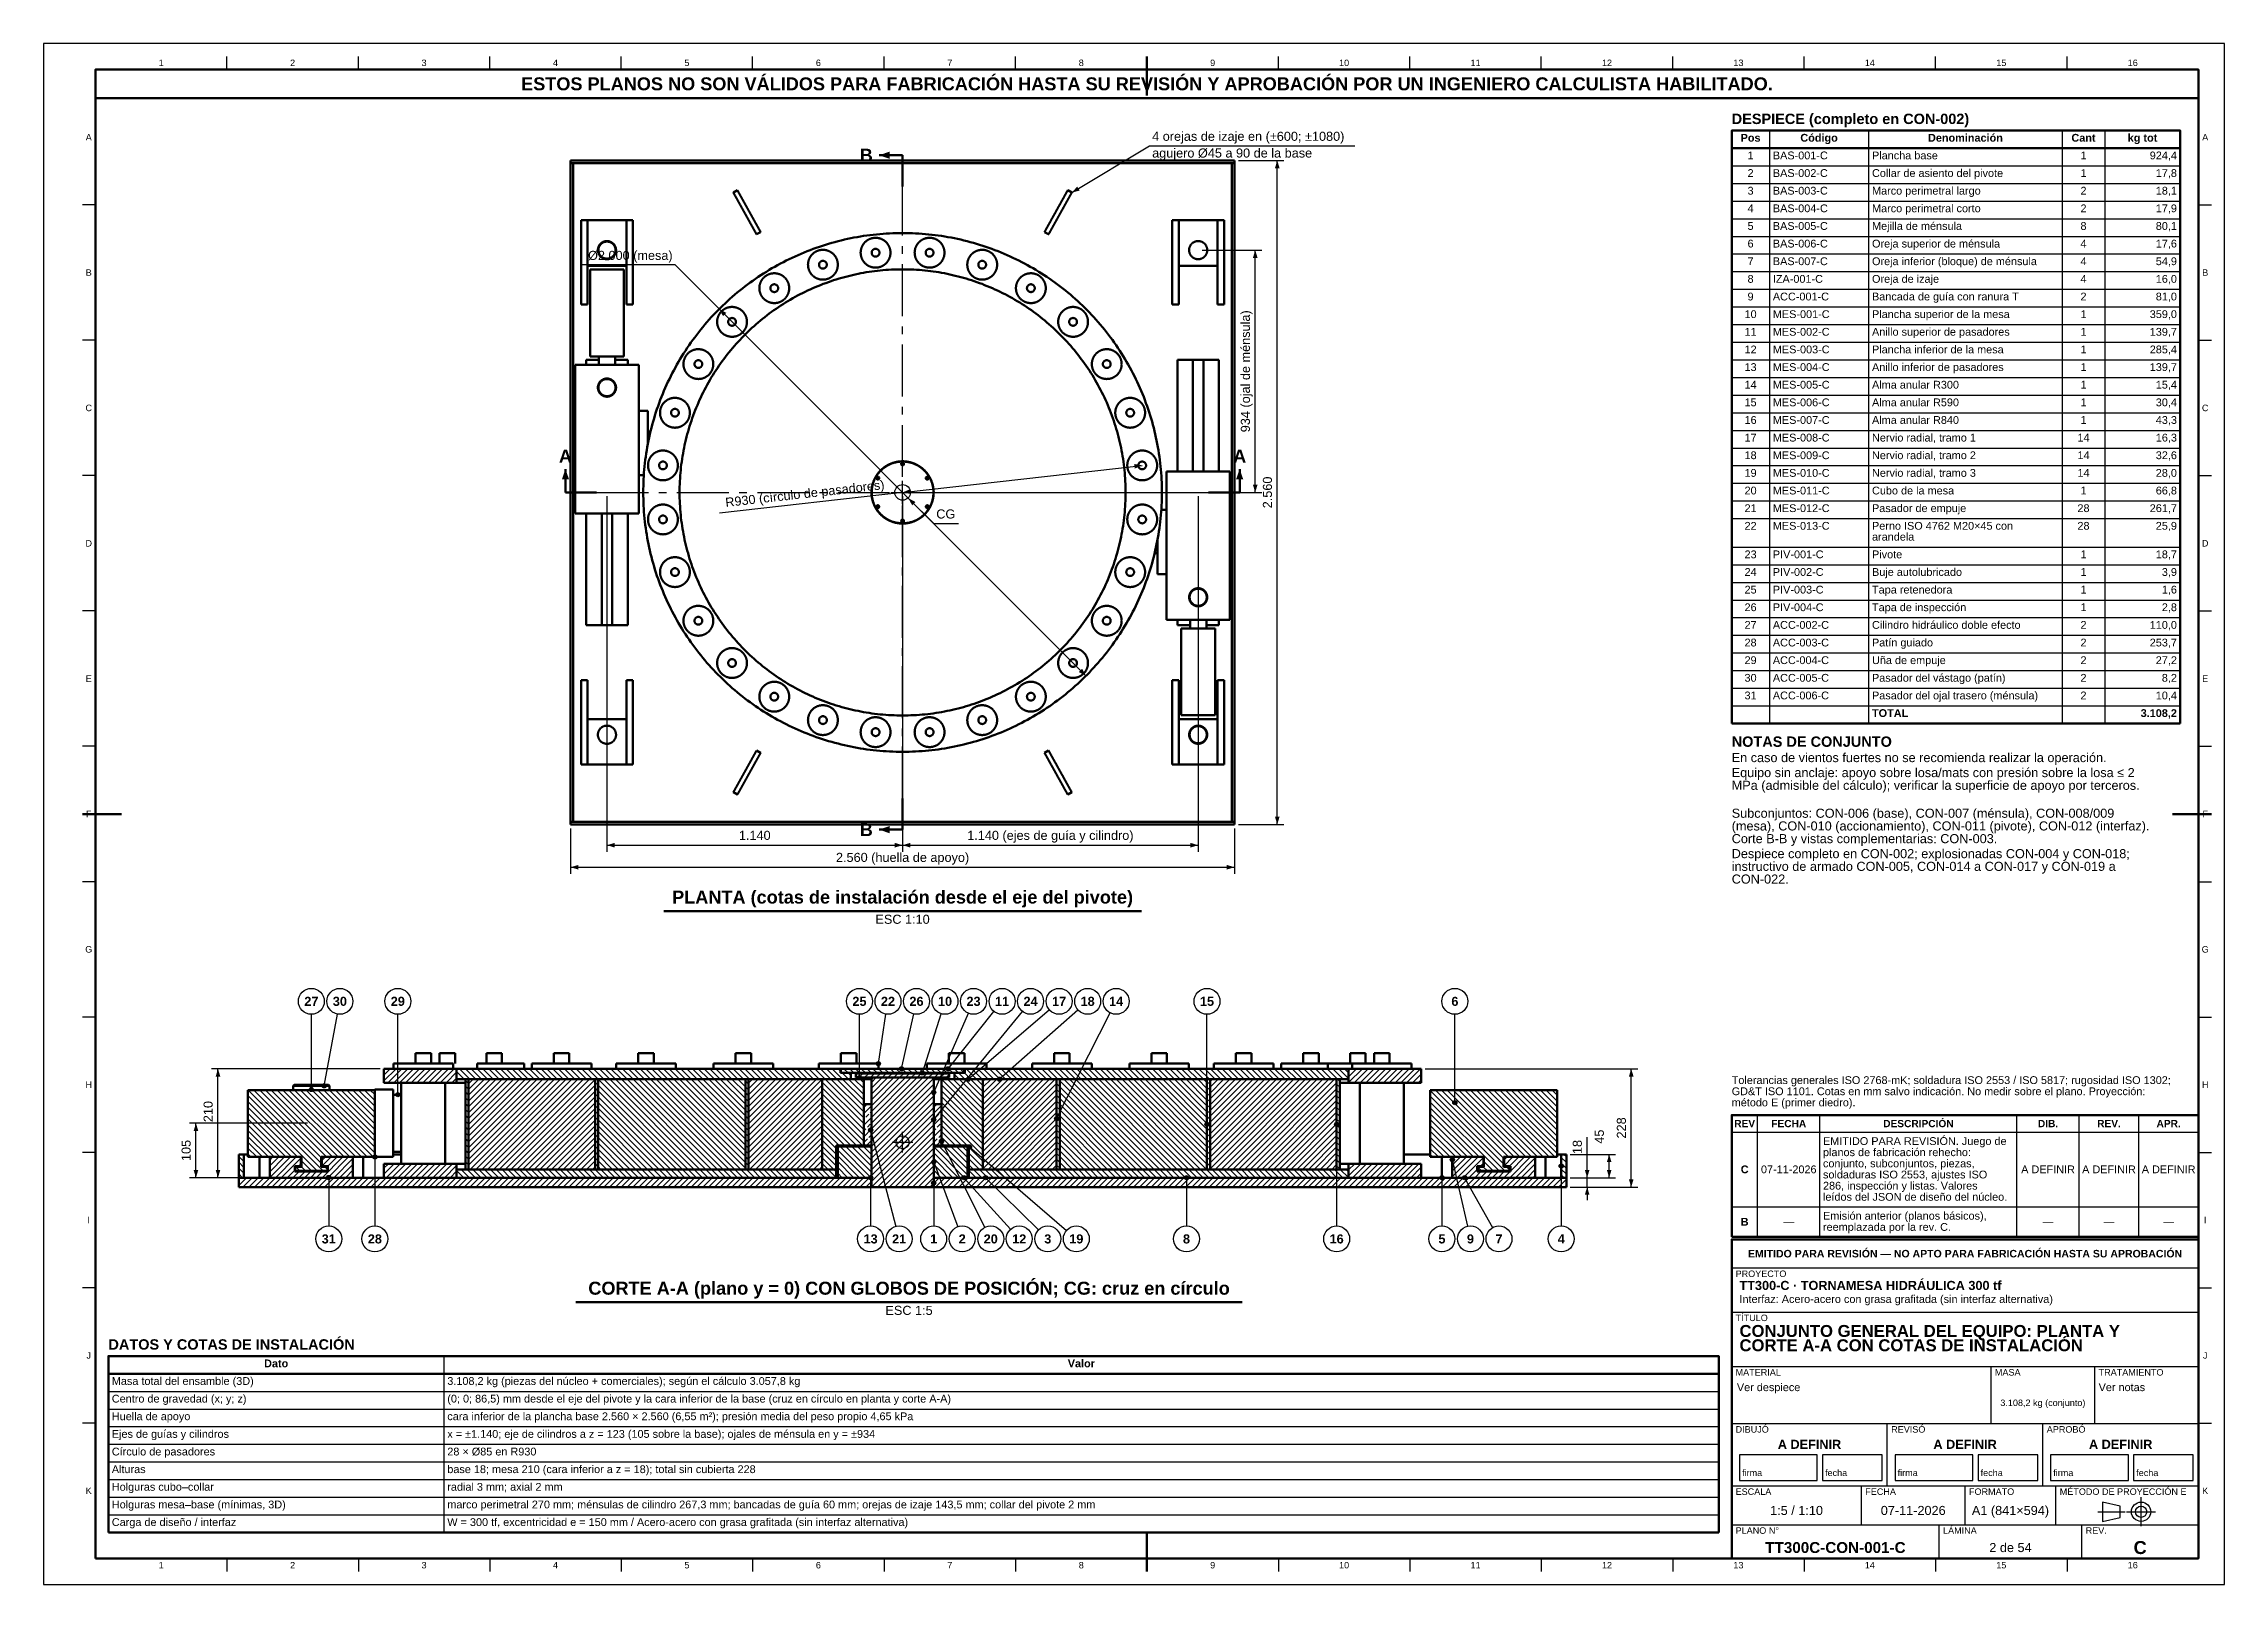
# Model space of a CAD drawing. Header units: millimetres. Extents: x 0 to 841, y 0 to 594.
import ezdxf
from ezdxf.enums import TextEntityAlignment as Align

# ---------------------------------------------------------------- set-up
doc = ezdxf.new("R2010")
doc.units = ezdxf.units.MM
doc.linetypes.add('EJE', pattern=[31, 20, -4, 3, -4])
for name, color, linetype, lineweight in [('ACH', 7, 'CONTINUOUS', 13), ('CORTE', 7, 'EJE', 70), ('COTA', 7, 'CONTINUOUS', 25), ('EJE', 7, 'EJE', 25), ('FINA', 7, 'CONTINUOUS', 25), ('MARCO', 7, 'CONTINUOUS', 70), ('TXT', 7, 'CONTINUOUS', 25), ('VIS', 7, 'CONTINUOUS', 50)]:
    doc.layers.add(name, color=color, linetype=linetype, lineweight=lineweight)
doc.styles.add('STD', font='LiberationSans-Regular.ttf')
doc.styles.add('STDB', font='LiberationSans-Bold.ttf')

msp = doc.modelspace()

# ---------------------------------------------------------------- texts
at = {"layer": 'TXT'}
for s, height, style, p in [('1', 2.5, 'STD', (45.34, 586.6)), ('2', 2.5, 'STD', (96.03, 586.6)), ('3', 2.5, 'STD', (146.72, 586.6)), ('ESTOS PLANOS NO SON VÁLIDOS PARA FABRICACIÓN HASTA SU REVISIÓN Y APROBACIÓN POR UN INGENIERO CALCULISTA HABILITADO.', 5, 'STDB', (425.5, 578.5)), ('4', 2.5, 'STD', (197.41, 586.6)), ('5', 2.5, 'STD', (248.09, 586.6)), ('6', 2.5, 'STD', (298.78, 586.6)), ('7', 2.5, 'STD', (349.47, 586.6)), ('8', 2.5, 'STD', (400.16, 586.6)), ('9', 2.5, 'STD', (450.84, 586.6)), ('10', 2.5, 'STD', (501.53, 586.6)), ('11', 2.5, 'STD', (552.22, 586.6)), ('12', 2.5, 'STD', (602.91, 586.6)), ('13', 2.5, 'STD', (653.59, 586.6)), ('14', 2.5, 'STD', (704.28, 586.6)), ('15', 2.5, 'STD', (754.97, 586.6)), ('16', 2.5, 'STD', (805.66, 586.6)), ('A', 2.5, 'STD', (17.4, 557.91)), ('Pos', 3, 'STDB', (658.28, 557.7)), ('Código', 3, 'STDB', (684.69, 557.7)), ('Denominación', 3, 'STDB', (741.14, 557.7)), ('Cant', 3, 'STDB', (786.67, 557.7)), ('kg tot', 3, 'STDB', (809.43, 557.7)), ('A', 2.5, 'STD', (833.6, 557.91)), ('B', 5, 'STDB', (317.25, 550.97)), ('1', 3, 'STD', (658.28, 550.9)), ('1', 3, 'STD', (786.67, 550.9)), ('3', 3, 'STD', (658.28, 537.3)), ('2', 3, 'STD', (658.28, 544.1)), ('2', 3, 'STD', (786.67, 537.3)), ('1', 3, 'STD', (786.67, 544.1)), ('4', 3, 'STD', (658.28, 530.5)), ('2', 3, 'STD', (786.67, 530.5)), ('5', 3, 'STD', (658.28, 523.7)), ('8', 3, 'STD', (786.67, 523.7)), ('6', 3, 'STD', (658.28, 516.9)), ('4', 3, 'STD', (786.67, 516.9)), ('B', 2.5, 'STD', (17.4, 505.73)), ('8', 3, 'STD', (658.28, 503.3)), ('7', 3, 'STD', (658.28, 510.1)), ('4', 3, 'STD', (786.67, 510.1)), ('4', 3, 'STD', (786.67, 503.3)), ('B', 2.5, 'STD', (833.6, 505.73)), ('9', 3, 'STD', (658.28, 496.5)), ('2', 3, 'STD', (786.67, 496.5)), ('10', 3, 'STD', (658.28, 489.7)), ('1', 3, 'STD', (786.67, 489.7)), ('11', 3, 'STD', (658.28, 482.9)), ('1', 3, 'STD', (786.67, 482.9)), ('12', 3, 'STD', (658.28, 476.1)), ('1', 3, 'STD', (786.67, 476.1)), ('13', 3, 'STD', (658.28, 469.3)), ('14', 3, 'STD', (658.28, 462.5)), ('1', 3, 'STD', (786.67, 469.3)), ('1', 3, 'STD', (786.67, 462.5)), ('C', 2.5, 'STD', (17.4, 453.55)), ('15', 3, 'STD', (658.28, 455.7)), ('1', 3, 'STD', (786.67, 455.7)), ('C', 2.5, 'STD', (833.6, 453.55)), ('16', 3, 'STD', (658.28, 448.9)), ('1', 3, 'STD', (786.67, 448.9)), ('A', 5, 'STDB', (201.25, 434.97)), ('A', 5, 'STDB', (461.25, 434.97)), ('17', 3, 'STD', (658.28, 442.1)), ('14', 3, 'STD', (786.67, 442.1)), ('18', 3, 'STD', (658.28, 435.3)), ('19', 3, 'STD', (658.28, 428.5)), ('14', 3, 'STD', (786.67, 435.3)), ('14', 3, 'STD', (786.67, 428.5)), ('20', 3, 'STD', (658.28, 421.7)), ('1', 3, 'STD', (786.67, 421.7)), ('21', 3, 'STD', (658.28, 414.9)), ('28', 3, 'STD', (786.67, 414.9)), ('22', 3, 'STD', (658.28, 408.1)), ('28', 3, 'STD', (786.67, 408.1)), ('D', 2.5, 'STD', (17.4, 401.36)), ('23', 3, 'STD', (658.28, 397.1)), ('1', 3, 'STD', (786.67, 397.1)), ('D', 2.5, 'STD', (833.6, 401.36)), ('24', 3, 'STD', (658.28, 390.3)), ('1', 3, 'STD', (786.67, 390.3)), ('25', 3, 'STD', (658.28, 383.5)), ('1', 3, 'STD', (786.67, 383.5)), ('26', 3, 'STD', (658.28, 376.7)), ('27', 3, 'STD', (658.28, 369.9)), ('2', 3, 'STD', (786.67, 369.9)), ('1', 3, 'STD', (786.67, 376.7)), ('28', 3, 'STD', (658.28, 363.1)), ('2', 3, 'STD', (786.67, 363.1)), ('29', 3, 'STD', (658.28, 356.3)), ('2', 3, 'STD', (786.67, 356.3)), ('E', 2.5, 'STD', (17.4, 349.18)), ('30', 3, 'STD', (658.28, 349.5)), ('2', 3, 'STD', (786.67, 349.5)), ('E', 2.5, 'STD', (833.6, 349.18)), ('31', 3, 'STD', (658.28, 342.7)), ('2', 3, 'STD', (786.67, 342.7)), ('F', 2.5, 'STD', (17.4, 297)), ('F', 2.5, 'STD', (833.6, 297)), ('B', 5, 'STDB', (317.25, 290.97)), ('G', 2.5, 'STD', (17.4, 244.82)), ('G', 2.5, 'STD', (833.6, 244.82)), ('27', 3.5, 'STDB', (103.25, 224.78)), ('30', 3.5, 'STDB', (114.25, 224.78)), ('29', 3.5, 'STDB', (136.6, 224.78)), ('25', 3.5, 'STDB', (314.62, 224.78)), ('22', 3.5, 'STDB', (325.62, 224.78)), ('26', 3.5, 'STDB', (336.62, 224.78)), ('10', 3.5, 'STDB', (347.62, 224.78)), ('23', 3.5, 'STDB', (358.62, 224.78)), ('11', 3.5, 'STDB', (369.62, 224.78)), ('24', 3.5, 'STDB', (380.62, 224.78)), ('17', 3.5, 'STDB', (391.62, 224.78)), ('18', 3.5, 'STDB', (402.62, 224.78)), ('14', 3.5, 'STDB', (413.62, 224.78)), ('15', 3.5, 'STDB', (448.65, 224.78)), ('6', 3.5, 'STDB', (544.25, 224.78)), ('H', 2.5, 'STD', (17.4, 192.64)), ('H', 2.5, 'STD', (833.6, 192.64)), ('REV', 2.8, 'STDB', (656, 177.65)), ('FECHA', 2.8, 'STDB', (673, 177.65)), ('DESCRIPCIÓN', 2.8, 'STDB', (723, 177.65)), ('DIB.', 2.8, 'STDB', (773, 177.65)), ('REV.', 2.8, 'STDB', (796.5, 177.65)), ('APR.', 2.8, 'STDB', (819.5, 177.65)), ('C', 3, 'STDB', (656, 160)), ('07-11-2026', 3, 'STD', (673, 160)), ('A DEFINIR', 3, 'STD', (773, 160)), ('A DEFINIR', 3, 'STD', (796.5, 160)), ('A DEFINIR', 3, 'STD', (819.5, 160)), ('I', 2.5, 'STD', (17.4, 140.45)), ('31', 3.5, 'STDB', (109.95, 133.18)), ('28', 3.5, 'STDB', (127.75, 133.18)), ('13', 3.5, 'STDB', (318.92, 133.18)), ('21', 3.5, 'STDB', (329.92, 133.18)), ('1', 3.5, 'STDB', (343.25, 133.18)), ('2', 3.5, 'STDB', (354.25, 133.18)), ('20', 3.5, 'STDB', (365.25, 133.18)), ('12', 3.5, 'STDB', (376.25, 133.18)), ('3', 3.5, 'STDB', (387.25, 133.18)), ('19', 3.5, 'STDB', (398.25, 133.18)), ('8', 3.5, 'STDB', (440.74, 133.18)), ('16', 3.5, 'STDB', (498.65, 133.18)), ('5', 3.5, 'STDB', (539.25, 133.18)), ('9', 3.5, 'STDB', (550.25, 133.18)), ('7', 3.5, 'STDB', (561.25, 133.18)), ('4', 3.5, 'STDB', (585.25, 133.18)), ('B', 3, 'STDB', (656, 139.8)), ('—', 3, 'STD', (673, 139.8)), ('—', 3, 'STD', (773, 139.8)), ('—', 3, 'STD', (796.5, 139.8)), ('—', 3, 'STD', (819.5, 139.8)), ('I', 2.5, 'STD', (833.6, 140.45)), ('EMITIDO PARA REVISIÓN — NO APTO PARA FABRICACIÓN HASTA SU APROBACIÓN', 2.9, 'STDB', (741, 127.5)), ('J', 2.5, 'STD', (17.4, 88.27)), ('Dato', 3, 'STDB', (89.69, 85.2)), ('Valor', 3, 'STDB', (400.19, 85.2)), ('J', 2.5, 'STD', (833.6, 88.27)), ('3.108,2 kg (conjunto)', 2.5, 'STD', (771, 70)), ('A DEFINIR', 3.5, 'STDB', (681, 54)), ('A DEFINIR', 3.5, 'STDB', (741, 54)), ('A DEFINIR', 3.5, 'STDB', (801, 54)), ('K', 2.5, 'STD', (17.4, 36.09)), ('K', 2.5, 'STD', (833.6, 36.09)), ('1:5 / 1:10', 3.5, 'STD', (676, 28.5)), ('07-11-2026', 3.5, 'STD', (721, 28.5)), ('A1 (841×594)', 3.5, 'STD', (758.5, 28.5)), ('1', 2.5, 'STD', (45.34, 7.4)), ('2', 2.5, 'STD', (96.03, 7.4)), ('3', 2.5, 'STD', (146.72, 7.4)), ('4', 2.5, 'STD', (197.41, 7.4)), ('5', 2.5, 'STD', (248.09, 7.4)), ('6', 2.5, 'STD', (298.78, 7.4)), ('7', 2.5, 'STD', (349.47, 7.4)), ('8', 2.5, 'STD', (400.16, 7.4)), ('9', 2.5, 'STD', (450.84, 7.4)), ('10', 2.5, 'STD', (501.53, 7.4)), ('11', 2.5, 'STD', (552.22, 7.4)), ('12', 2.5, 'STD', (602.91, 7.4)), ('13', 2.5, 'STD', (653.59, 7.4)), ('TT300C-CON-001-C', 4.2, 'STDB', (691, 14.2)), ('14', 2.5, 'STD', (704.28, 7.4)), ('2 de 54', 3.5, 'STD', (758.5, 14.2)), ('15', 2.5, 'STD', (754.97, 7.4)), ('16', 2.5, 'STD', (805.66, 7.4)), ('C', 5, 'STDB', (808.5, 14.2))]:
    msp.add_text(s, height=height, dxfattribs=dict(at, style=style)).set_placement(p, align=Align.MIDDLE_CENTER)
for s, height, style, p in [('DESPIECE (completo en CON-002)', 4, 'STDB', (651, 567)), ('agujero Ø45 a 90 de la base', 3.5, 'STD', (427.5, 553.58)), ('NOTAS DE CONJUNTO', 4, 'STDB', (651, 326.9)), ('En caso de vientos fuertes no se recomienda realizar la operación.', 3.5, 'STD', (651, 320.5)), ('Equipo sin anclaje: apoyo sobre losa/mats con presión sobre la losa ≤ 2', 3.5, 'STD', (651, 314.72)), ('MPa (admisible del cálculo); verificar la superficie de apoyo por terceros.', 3.5, 'STD', (651, 309.82)), ('Subconjuntos: CON-006 (base), CON-007 (ménsula), CON-008/009', 3.5, 'STD', (651, 299.05)), ('Corte B-B y vistas complementarias: CON-003.', 3.5, 'STD', (651, 289.25)), ('(mesa), CON-010 (accionamiento), CON-011 (pivote), CON-012 (interfaz).', 3.5, 'STD', (651, 294.15)), ('instructivo de armado CON-005, CON-014 a CON-017 y CON-019 a', 3.5, 'STD', (651, 278.57)), ('Despiece completo en CON-002; explosionadas CON-004 y CON-018;', 3.5, 'STD', (651, 283.47)), ('CON-022.', 3.5, 'STD', (651, 273.67)), ('planos de fabricación rehecho:', 3, 'STD', (686.2, 168.1)), ('EMITIDO PARA REVISIÓN. Juego de', 3, 'STD', (686.2, 172.4)), ('conjunto, subconjuntos, piezas,', 3, 'STD', (686.2, 163.8)), ('soldaduras ISO 2553, ajustes ISO', 3, 'STD', (686.2, 159.5)), ('286, inspección y listas. Valores', 3, 'STD', (686.2, 155.2)), ('leídos del JSON de diseño del núcleo.', 3, 'STD', (686.2, 150.9)), ('Emisión anterior (planos básicos),', 3, 'STD', (686.2, 143.6)), ('reemplazada por la rev. C.', 3, 'STD', (686.2, 139.3)), ('PROYECTO', 2.5, 'STD', (652.5, 121)), ('TT300-C · TORNAMESA HIDRÁULICA 300 tf', 3.5, 'STDB', (654, 117)), ('Interfaz: Acero-acero con grasa grafitada (sin interfaz alternativa)', 3, 'STD', (654, 111.5)), ('TÍTULO', 2.5, 'STD', (652.5, 104)), ('DATOS Y COTAS DE INSTALACIÓN', 4, 'STDB', (25, 94.5)), ('CONJUNTO GENERAL DEL EQUIPO: PLANTA Y', 4.6, 'STDB', (654, 100)), ('CORTE A-A CON COTAS DE INSTALACIÓN', 4.6, 'STDB', (654, 94.48)), ('MATERIAL', 2.5, 'STD', (652.5, 83)), ('Ver despiece', 3, 'STD', (653, 77.5)), ('MASA', 2.5, 'STD', (752.5, 83)), ('Ver notas', 3, 'STD', (792.5, 77.5)), ('TRATAMIENTO', 2.5, 'STD', (792.5, 83)), ('DIBUJÓ', 2.5, 'STD', (652.5, 61)), ('REVISÓ', 2.5, 'STD', (712.5, 61)), ('APROBÓ', 2.5, 'STD', (772.5, 61)), ('ESCALA', 2.5, 'STD', (652.5, 37)), ('FECHA', 2.5, 'STD', (702.5, 37)), ('FORMATO', 2.5, 'STD', (742.5, 37)), ('MÉTODO DE PROYECCIÓN E', 2.5, 'STD', (777.5, 37)), ('PLANO N°', 2.5, 'STD', (652.5, 22)), ('LÁMINA', 2.5, 'STD', (732.5, 22)), ('REV.', 2.5, 'STD', (787.5, 22))]:
    msp.add_text(s, height=height, dxfattribs=dict(at, style=style)).set_placement(p, align=Align.TOP_LEFT)
at = {"layer": 'TXT', "style": 'STD'}
for s, height, p in [('4 orejas de izaje en (±600; ±1080)', 3.5, (427.5, 555.48)), ('CG', 3.5, (344.25, 409.87)), ('Tolerancias generales ISO 2768-mK; soldadura ISO 2553 / ISO 5817; rugosidad ISO 1302;', 3, (651, 192)), ('GD&T ISO 1101. Cotas en mm salvo indicación. No medir sobre el plano. Proyección:', 3, (651, 187.7)), ('método E (primer diedro).', 3, (651, 183.4)), ('firma', 2.5, (655, 41)), ('fecha', 2.5, (687, 41)), ('firma', 2.5, (715, 41)), ('fecha', 2.5, (747, 41)), ('firma', 2.5, (775, 41)), ('fecha', 2.5, (807, 41))]:
    msp.add_text(s, height=height, dxfattribs=at).set_placement(p, align=Align.BOTTOM_LEFT)
at = {"layer": 'TXT'}
for s, style, p in [('BAS-001-C', 'STD', (666.87, 550.9)), ('Plancha base', 'STD', (705.11, 550.9)), ('BAS-002-C', 'STD', (666.87, 544.1)), ('BAS-003-C', 'STD', (666.87, 537.3)), ('Collar de asiento del pivote', 'STD', (705.11, 544.1)), ('Marco perimetral largo', 'STD', (705.11, 537.3)), ('BAS-004-C', 'STD', (666.87, 530.5)), ('Marco perimetral corto', 'STD', (705.11, 530.5)), ('BAS-005-C', 'STD', (666.87, 523.7)), ('Mejilla de ménsula', 'STD', (705.11, 523.7)), ('BAS-006-C', 'STD', (666.87, 516.9)), ('Oreja superior de ménsula', 'STD', (705.11, 516.9)), ('BAS-007-C', 'STD', (666.87, 510.1)), ('IZA-001-C', 'STD', (666.87, 503.3)), ('Oreja inferior (bloque) de ménsula', 'STD', (705.11, 510.1)), ('Oreja de izaje', 'STD', (705.11, 503.3)), ('ACC-001-C', 'STD', (666.87, 496.5)), ('Bancada de guía con ranura T', 'STD', (705.11, 496.5)), ('MES-001-C', 'STD', (666.87, 489.7)), ('Plancha superior de la mesa', 'STD', (705.11, 489.7)), ('MES-002-C', 'STD', (666.87, 482.9)), ('Anillo superior de pasadores', 'STD', (705.11, 482.9)), ('MES-003-C', 'STD', (666.87, 476.1)), ('Plancha inferior de la mesa', 'STD', (705.11, 476.1)), ('MES-004-C', 'STD', (666.87, 469.3)), ('MES-005-C', 'STD', (666.87, 462.5)), ('Anillo inferior de pasadores', 'STD', (705.11, 469.3)), ('Alma anular R300', 'STD', (705.11, 462.5)), ('MES-006-C', 'STD', (666.87, 455.7)), ('Alma anular R590', 'STD', (705.11, 455.7)), ('MES-007-C', 'STD', (666.87, 448.9)), ('Alma anular R840', 'STD', (705.11, 448.9)), ('MES-008-C', 'STD', (666.87, 442.1)), ('Nervio radial, tramo 1', 'STD', (705.11, 442.1)), ('MES-009-C', 'STD', (666.87, 435.3)), ('MES-010-C', 'STD', (666.87, 428.5)), ('Nervio radial, tramo 2', 'STD', (705.11, 435.3)), ('Nervio radial, tramo 3', 'STD', (705.11, 428.5)), ('MES-011-C', 'STD', (666.87, 421.7)), ('Cubo de la mesa', 'STD', (705.11, 421.7)), ('MES-012-C', 'STD', (666.87, 414.9)), ('Pasador de empuje', 'STD', (705.11, 414.9)), ('MES-013-C', 'STD', (666.87, 408.1)), ('arandela', 'STD', (705.11, 403.9)), ('Perno ISO 4762 M20×45 con', 'STD', (705.11, 408.1)), ('PIV-001-C', 'STD', (666.87, 397.1)), ('Pivote', 'STD', (705.11, 397.1)), ('PIV-002-C', 'STD', (666.87, 390.3)), ('Buje autolubricado', 'STD', (705.11, 390.3)), ('PIV-003-C', 'STD', (666.87, 383.5)), ('Tapa retenedora', 'STD', (705.11, 383.5)), ('ACC-002-C', 'STD', (666.87, 369.9)), ('PIV-004-C', 'STD', (666.87, 376.7)), ('Tapa de inspección', 'STD', (705.11, 376.7)), ('Cilindro hidráulico doble efecto', 'STD', (705.11, 369.9)), ('ACC-003-C', 'STD', (666.87, 363.1)), ('Patín guiado', 'STD', (705.11, 363.1)), ('ACC-004-C', 'STD', (666.87, 356.3)), ('Uña de empuje', 'STD', (705.11, 356.3)), ('ACC-005-C', 'STD', (666.87, 349.5)), ('Pasador del vástago (patín)', 'STD', (705.11, 349.5)), ('ACC-006-C', 'STD', (666.87, 342.7)), ('TOTAL', 'STDB', (705.11, 335.9)), ('Pasador del ojal trasero (ménsula)', 'STD', (705.11, 342.7)), ('Masa total del ensamble (3D)', 'STD', (26.3, 78.4)), ('3.108,2 kg (piezas del núcleo + comerciales); según el cálculo 3.057,8 kg', 'STD', (155.68, 78.4)), ('Centro de gravedad (x; y; z)', 'STD', (26.3, 71.6)), ('(0; 0; 86,5) mm desde el eje del pivote y la cara inferior de la base (cruz en círculo en planta y corte A-A)', 'STD', (155.68, 71.6)), ('Huella de apoyo', 'STD', (26.3, 64.8)), ('Ejes de guías y cilindros', 'STD', (26.3, 58)), ('x = ±1.140; eje de cilindros a z = 123 (105 sobre la base); ojales de ménsula en y = ±934', 'STD', (155.68, 58)), ('cara inferior de la plancha base 2.560 × 2.560 (6,55 m²); presión media del peso propio 4,65 kPa', 'STD', (155.68, 64.8)), ('Círculo de pasadores', 'STD', (26.3, 51.2)), ('28 × Ø85 en R930', 'STD', (155.68, 51.2)), ('Alturas', 'STD', (26.3, 44.4)), ('base 18; mesa 210 (cara inferior a z = 18); total sin cubierta 228', 'STD', (155.68, 44.4)), ('Holguras cubo–collar', 'STD', (26.3, 37.6)), ('radial 3 mm; axial 2 mm', 'STD', (155.68, 37.6)), ('Carga de diseño / interfaz', 'STD', (26.3, 24)), ('Holguras mesa–base (mínimas, 3D)', 'STD', (26.3, 30.8)), ('W = 300 tf, excentricidad e = 150 mm / Acero-acero con grasa grafitada (sin interfaz alternativa)', 'STD', (155.68, 24)), ('marco perimetral 270 mm; ménsulas de cilindro 267,3 mm; bancadas de guía 60 mm; orejas de izaje 143,5 mm; collar del pivote 2 mm', 'STD', (155.68, 30.8))]:
    msp.add_text(s, height=3, dxfattribs=dict(at, style=style)).set_placement(p, align=Align.MIDDLE_LEFT)
for s, style, p in [('924,4', 'STD', (822.7, 550.9)), ('17,8', 'STD', (822.7, 544.1)), ('18,1', 'STD', (822.7, 537.3)), ('17,9', 'STD', (822.7, 530.5)), ('80,1', 'STD', (822.7, 523.7)), ('17,6', 'STD', (822.7, 516.9)), ('54,9', 'STD', (822.7, 510.1)), ('16,0', 'STD', (822.7, 503.3)), ('81,0', 'STD', (822.7, 496.5)), ('359,0', 'STD', (822.7, 489.7)), ('139,7', 'STD', (822.7, 482.9)), ('285,4', 'STD', (822.7, 476.1)), ('139,7', 'STD', (822.7, 469.3)), ('15,4', 'STD', (822.7, 462.5)), ('30,4', 'STD', (822.7, 455.7)), ('43,3', 'STD', (822.7, 448.9)), ('16,3', 'STD', (822.7, 442.1)), ('32,6', 'STD', (822.7, 435.3)), ('28,0', 'STD', (822.7, 428.5)), ('66,8', 'STD', (822.7, 421.7)), ('261,7', 'STD', (822.7, 414.9)), ('25,9', 'STD', (822.7, 408.1)), ('18,7', 'STD', (822.7, 397.1)), ('3,9', 'STD', (822.7, 390.3)), ('1,6', 'STD', (822.7, 383.5)), ('110,0', 'STD', (822.7, 369.9)), ('2,8', 'STD', (822.7, 376.7)), ('253,7', 'STD', (822.7, 363.1)), ('27,2', 'STD', (822.7, 356.3)), ('8,2', 'STD', (822.7, 349.5)), ('3.108,2', 'STDB', (822.7, 335.9)), ('10,4', 'STD', (822.7, 342.7))]:
    msp.add_text(s, height=3, dxfattribs=dict(at, style=style)).set_placement(p, align=Align.MIDDLE_RIGHT)
at = {"layer": 'TXT', "style": 'STD'}
msp.add_text('Ø2.000 (mesa)', height=3.5, dxfattribs=at).set_placement((242.57, 509.56), align=Align.BOTTOM_RIGHT)
for s, rotation, p in [('934 (ojal de ménsula)', 90, (466.25, 467.68)), ('R930 (círculo de pasadores)', 6.42857, (293.87, 417.77)), ('2.560', 90, (474.75, 420.97)), ('210', 90, (66.25, 182.28)), ('228', 90, (611.25, 175.98)), ('105', 90, (57.75, 167.28)), ('18', 90, (594.25, 168.61)), ('45', 90, (602.75, 172.61))]:
    msp.add_text(s, height=3.5, rotation=rotation, dxfattribs=at).set_placement(p, align=Align.BOTTOM_CENTER)
at = {"layer": 'TXT'}
for s, height, style, p in [('1.140', 3.5, 'STD', (274.25, 285.97)), ('1.140 (ejes de guía y cilindro)', 3.5, 'STD', (388.25, 285.97)), ('2.560 (huella de apoyo)', 3.5, 'STD', (331.25, 277.47)), ('PLANTA (cotas de instalación desde el eje del pivote)', 5, 'STDB', (331.25, 260.97)), ('CORTE A-A (plano y = 0) CON GLOBOS DE POSICIÓN; CG: cruz en círculo', 5, 'STDB', (333.75, 110.18))]:
    msp.add_text(s, height=height, dxfattribs=dict(at, style=style)).set_placement(p, align=Align.BOTTOM_CENTER)
at = {"layer": 'TXT', "style": 'STD'}
for s, p in [('ESC 1:10', (331.25, 258.17)), ('ESC 1:5', (333.75, 107.38))]:
    msp.add_text(s, height=3.5, dxfattribs=at).set_placement(p, align=Align.TOP_CENTER)

# ---------------------------------------------------------------- hatches: boundary and pattern name
at = {"layer": 'ACH'}
h = msp.add_hatch(dxfattribs=at)
h.set_pattern_fill('ANSI31', scale=0.5)
h.paths.add_polyline_path([(131.25, 193.38), (131.25, 198.78), (159.25, 198.78), (159.25, 193.38)])
h = msp.add_hatch(dxfattribs=at)
h.set_pattern_fill('ANSI31', scale=0.5, angle=90)
h.paths.add_polyline_path([(159.25, 194.78), (159.25, 198.78), (307.25, 198.78), (307.25, 197.18), (311.25, 197.18), (311.25, 194.78)])
h = msp.add_hatch(dxfattribs=at)
h.set_pattern_fill('ANSI31', scale=0.5, angle=90)
h.paths.add_polyline_path([(162.65, 159.98), (162.65, 194.78), (163.85, 194.78), (163.85, 159.98)])
h = msp.add_hatch(dxfattribs=at)
h.set_pattern_fill('ANSI31', scale=0.5)
h.paths.add_polyline_path([(163.85, 194.78), (212.65, 194.78), (212.65, 159.98), (163.85, 159.98)])
h = msp.add_hatch(dxfattribs=at)
h.set_pattern_fill('ANSI31', scale=0.5)
h.paths.add_polyline_path([(212.65, 159.98), (212.65, 194.78), (213.85, 194.78), (213.85, 159.98)])
h = msp.add_hatch(dxfattribs=at)
h.set_pattern_fill('ANSI31', scale=0.5, angle=90)
h.paths.add_polyline_path([(213.85, 194.78), (270.65, 194.78), (270.65, 159.98), (213.85, 159.98)])
h = msp.add_hatch(dxfattribs=at)
h.set_pattern_fill('ANSI31', scale=0.5, angle=90)
h.paths.add_polyline_path([(270.65, 159.98), (270.65, 194.78), (271.85, 194.78), (271.85, 159.98)])
h = msp.add_hatch(dxfattribs=at)
h.set_pattern_fill('ANSI31', scale=0.5)
h.paths.add_polyline_path([(271.85, 194.78), (300.25, 194.78), (300.25, 159.98), (271.85, 159.98)])
h = msp.add_hatch(dxfattribs=at)
h.set_pattern_fill('ANSI31', scale=0.5, angle=90)
h.paths.add_polyline_path([(300.25, 159.98), (300.25, 194.78), (316.25, 194.78), (316.25, 169.18), (305.65, 169.18), (305.65, 159.98)])
h = msp.add_hatch(dxfattribs=at)
h.set_pattern_fill('ANSI31', scale=0.5, angle=90)
h.paths.add_polyline_path([(355.05, 198.78), (355.05, 197.18), (307.45, 197.18), (307.45, 198.78)])
h = msp.add_hatch(dxfattribs=at)
h.set_pattern_fill('ANSI31', scale=0.5)
h.paths.add_polyline_path([(349.25, 196.98), (349.25, 195.38), (313.25, 195.38), (313.25, 196.98)])
h = msp.add_hatch(color=7, dxfattribs=at)
h.dxf.hatch_style = 1
h.paths.add_polyline_path([(315.42, 195.38), (315.19, 195.94), (314.62, 196.18), (314.05, 195.94), (313.82, 195.38), (314.05, 194.81), (314.62, 194.58), (315.19, 194.81)])
h = msp.add_hatch(dxfattribs=at)
h.set_pattern_fill('ANSI31', scale=0.5)
h.paths.add_polyline_path([(343.25, 194.78), (343.25, 153.78), (342.65, 153.18), (319.85, 153.18), (319.25, 153.78), (319.25, 194.78), (319.85, 195.38), (342.65, 195.38)])
h = msp.add_hatch(color=7, dxfattribs=at)
h.dxf.hatch_style = 1
h.paths.add_polyline_path([(322.72, 200.78), (322.49, 201.34), (321.92, 201.58), (321.36, 201.34), (321.12, 200.78), (321.36, 200.21), (321.92, 199.98), (322.49, 200.21)])
h = msp.add_hatch(color=7, dxfattribs=at)
h.dxf.hatch_style = 1
h.paths.add_polyline_path([(331.63, 198.78), (331.39, 199.34), (330.83, 199.58), (330.26, 199.34), (330.03, 198.78), (330.26, 198.21), (330.83, 197.98), (331.39, 198.21)])
h = msp.add_hatch(color=7, dxfattribs=at)
h.dxf.hatch_style = 1
h.paths.add_polyline_path([(339.7, 197.18), (339.47, 197.74), (338.9, 197.98), (338.34, 197.74), (338.1, 197.18), (338.34, 196.61), (338.9, 196.38), (339.47, 196.61)])
h = msp.add_hatch(dxfattribs=at)
h.set_pattern_fill('ANSI31', scale=0.5, angle=90)
h.paths.add_polyline_path([(362.25, 194.78), (362.25, 159.98), (356.85, 159.98), (356.85, 169.18), (346.25, 169.18), (346.25, 194.78)])
h = msp.add_hatch(color=7, dxfattribs=at)
h.dxf.hatch_style = 1
h.paths.add_polyline_path([(349.62, 198.78), (349.39, 199.34), (348.82, 199.58), (348.26, 199.34), (348.02, 198.78), (348.26, 198.21), (348.82, 197.98), (349.39, 198.21)])
h = msp.add_hatch(dxfattribs=at)
h.set_pattern_fill('ANSI31', scale=0.5, angle=90)
h.paths.add_polyline_path([(503.25, 198.78), (503.25, 194.78), (351.25, 194.78), (351.25, 197.18), (355.25, 197.18), (355.25, 198.78)])
h = msp.add_hatch(color=7, dxfattribs=at)
h.dxf.hatch_style = 1
h.paths.add_polyline_path([(357.38, 194.78), (357.15, 195.34), (356.58, 195.58), (356.01, 195.34), (355.78, 194.78), (356.01, 194.21), (356.58, 193.98), (357.15, 194.21)])
h = msp.add_hatch(dxfattribs=at)
h.set_pattern_fill('ANSI31', scale=0.5)
h.paths.add_polyline_path([(390.65, 159.98), (362.25, 159.98), (362.25, 194.78), (390.65, 194.78)])
h = msp.add_hatch(color=7, dxfattribs=at)
h.dxf.hatch_style = 1
h.paths.add_polyline_path([(369.36, 194.78), (369.13, 195.34), (368.56, 195.58), (368, 195.34), (367.76, 194.78), (368, 194.21), (368.56, 193.98), (369.13, 194.21)])
h = msp.add_hatch(dxfattribs=at)
h.set_pattern_fill('ANSI31', scale=0.5, angle=90)
h.paths.add_polyline_path([(391.85, 194.78), (391.85, 159.98), (390.65, 159.98), (390.65, 194.78)])
h = msp.add_hatch(dxfattribs=at)
h.set_pattern_fill('ANSI31', scale=0.5, angle=90)
h.paths.add_polyline_path([(448.65, 159.98), (391.85, 159.98), (391.85, 194.78), (448.65, 194.78)])
h = msp.add_hatch(dxfattribs=at)
h.set_pattern_fill('ANSI31', scale=0.5)
h.paths.add_polyline_path([(449.85, 194.78), (449.85, 159.98), (448.65, 159.98), (448.65, 194.78)])
h = msp.add_hatch(dxfattribs=at)
h.set_pattern_fill('ANSI31', scale=0.5)
h.paths.add_polyline_path([(498.65, 159.98), (449.85, 159.98), (449.85, 194.78), (498.65, 194.78)])
h = msp.add_hatch(dxfattribs=at)
h.set_pattern_fill('ANSI31', scale=0.5, angle=90)
h.paths.add_polyline_path([(499.85, 194.78), (499.85, 159.98), (498.65, 159.98), (498.65, 194.78)])
h = msp.add_hatch(dxfattribs=at)
h.set_pattern_fill('ANSI31', scale=0.5)
h.paths.add_polyline_path([(531.25, 198.78), (531.25, 193.38), (503.25, 193.38), (503.25, 198.78)])
h = msp.add_hatch(dxfattribs=at)
h.set_pattern_fill('ANSI31', scale=0.5, angle=90)
h.paths.add_polyline_path([(109.45, 159.38), (97.05, 159.38), (97.05, 160.98), (99.45, 160.98), (99.45, 164.78), (78.75, 164.78), (78.75, 190.58), (127.75, 190.58), (127.75, 164.78), (107.05, 164.78), (107.05, 160.98), (109.45, 160.98)])
h = msp.add_hatch(color=7, dxfattribs=at)
h.dxf.hatch_style = 1
h.paths.add_polyline_path([(104.05, 190.78), (103.82, 191.34), (103.25, 191.58), (102.68, 191.34), (102.45, 190.78), (102.68, 190.21), (103.25, 189.98), (103.82, 190.21)])
h = msp.add_hatch(color=7, dxfattribs=at)
h.dxf.hatch_style = 1
h.paths.add_polyline_path([(109, 192.18), (108.77, 192.74), (108.2, 192.98), (107.63, 192.74), (107.4, 192.18), (107.63, 191.61), (108.2, 191.38), (108.77, 191.61)])
h = msp.add_hatch(color=7, dxfattribs=at)
h.dxf.hatch_style = 1
h.paths.add_polyline_path([(137.4, 188.78), (137.17, 189.34), (136.6, 189.58), (136.04, 189.34), (135.8, 188.78), (136.04, 188.21), (136.6, 187.98), (137.17, 188.21)])
h = msp.add_hatch(dxfattribs=at)
h.set_pattern_fill('ANSI33', scale=0.5)
h.paths.add_polyline_path([(316.25, 169.18), (316.25, 185.18), (319.25, 185.18), (319.25, 169.18)])
h = msp.add_hatch(color=7, dxfattribs=at)
h.dxf.hatch_style = 1
h.paths.add_polyline_path([(344.05, 189.65), (343.82, 190.22), (343.25, 190.45), (342.68, 190.22), (342.45, 189.65), (342.68, 189.09), (343.25, 188.85), (343.82, 189.09)])
h = msp.add_hatch(dxfattribs=at)
h.set_pattern_fill('ANSI33', scale=0.5)
h.paths.add_polyline_path([(346.25, 185.18), (346.25, 169.18), (343.25, 169.18), (343.25, 185.18)])
h = msp.add_hatch(dxfattribs=at)
h.set_pattern_fill('ANSI31', scale=0.5, angle=90)
h.paths.add_polyline_path([(565.45, 159.38), (553.05, 159.38), (553.05, 160.98), (555.45, 160.98), (555.45, 164.78), (534.75, 164.78), (534.75, 190.58), (583.75, 190.58), (583.75, 164.78), (563.05, 164.78), (563.05, 160.98), (565.45, 160.98)])
h = msp.add_hatch(color=7, dxfattribs=at)
h.dxf.hatch_style = 1
h.paths.add_polyline_path([(545.05, 185.68), (544.82, 186.24), (544.25, 186.48), (543.68, 186.24), (543.45, 185.68), (543.68, 185.11), (544.25, 184.88), (544.82, 185.11)])
h = msp.add_hatch(color=7, dxfattribs=at)
h.dxf.hatch_style = 1
h.paths.add_polyline_path([(344.05, 179.18), (343.82, 179.74), (343.25, 179.98), (342.68, 179.74), (342.45, 179.18), (342.68, 178.61), (343.25, 178.38), (343.82, 178.61)])
h = msp.add_hatch(color=7, dxfattribs=at)
h.dxf.hatch_style = 1
h.paths.add_polyline_path([(391.45, 179.55), (391.22, 180.12), (390.65, 180.35), (390.08, 180.12), (389.85, 179.55), (390.08, 178.99), (390.65, 178.75), (391.22, 178.99)])
h = msp.add_hatch(color=7, dxfattribs=at)
h.dxf.hatch_style = 1
h.paths.add_polyline_path([(449.45, 177.38), (449.22, 177.94), (448.65, 178.18), (448.08, 177.94), (447.85, 177.38), (448.08, 176.81), (448.65, 176.58), (449.22, 176.81)])
h = msp.add_hatch(color=7, dxfattribs=at)
h.dxf.hatch_style = 1
h.paths.add_polyline_path([(499.45, 177.38), (499.22, 177.94), (498.65, 178.18), (498.08, 177.94), (497.85, 177.38), (498.08, 176.81), (498.65, 176.58), (499.22, 176.81)])
h = msp.add_hatch(dxfattribs=at)
h.set_pattern_fill('ANSI31', scale=0.5, angle=90)
h.paths.add_polyline_path([(306.25, 156.78), (306.25, 168.78), (319.25, 168.78), (319.25, 156.78)])
h = msp.add_hatch(color=7, dxfattribs=at)
h.dxf.hatch_style = 1
h.paths.add_polyline_path([(319.72, 175.2), (319.49, 175.77), (318.92, 176), (318.36, 175.77), (318.12, 175.2), (318.36, 174.64), (318.92, 174.4), (319.49, 174.64)])
h = msp.add_hatch(dxfattribs=at)
h.set_pattern_fill('ANSI31', scale=0.5, angle=90)
h.paths.add_polyline_path([(356.25, 168.78), (356.25, 156.78), (343.25, 156.78), (343.25, 168.78)])
h = msp.add_hatch(color=7, dxfattribs=at)
h.dxf.hatch_style = 1
h.paths.add_polyline_path([(347.05, 170.78), (346.82, 171.34), (346.25, 171.58), (345.68, 171.34), (345.45, 170.78), (345.68, 170.21), (346.25, 169.98), (346.82, 170.21)])
h = msp.add_hatch(color=7, dxfattribs=at)
h.dxf.hatch_style = 1
h.paths.add_polyline_path([(357.86, 168.68), (357.62, 169.24), (357.06, 169.48), (356.49, 169.24), (356.26, 168.68), (356.49, 168.11), (357.06, 167.88), (357.62, 168.11)])
h = msp.add_hatch(dxfattribs=at)
h.set_pattern_fill('ANSI31', scale=0.5, angle=90)
h.paths.add_polyline_path([(77.25, 156.78), (75.25, 156.78), (75.25, 165.78), (77.25, 165.78)])
h = msp.add_hatch(dxfattribs=at)
h.set_pattern_fill('ANSI31', scale=0.5)
h.paths.add_polyline_path([(119.25, 156.78), (87.25, 156.78), (87.25, 164.78), (99.25, 164.78), (99.25, 161.18), (96.85, 161.18), (96.85, 159.18), (109.65, 159.18), (109.65, 161.18), (107.25, 161.18), (107.25, 164.78), (119.25, 164.78)])
h = msp.add_hatch(color=7, dxfattribs=at)
h.dxf.hatch_style = 1
h.paths.add_polyline_path([(128.55, 164.78), (128.32, 165.34), (127.75, 165.58), (127.18, 165.34), (126.95, 164.78), (127.18, 164.21), (127.75, 163.98), (128.32, 164.21)])
h = msp.add_hatch(dxfattribs=at)
h.set_pattern_fill('ANSI31', scale=0.5)
h.paths.add_polyline_path([(131.25, 156.78), (131.25, 162.18), (159.25, 162.18), (159.25, 156.78)])
h = msp.add_hatch(dxfattribs=at)
h.set_pattern_fill('ANSI31', scale=0.5, angle=90)
h.paths.add_polyline_path([(159.25, 156.78), (159.25, 159.98), (305.65, 159.98), (305.65, 156.78)])
h = msp.add_hatch(color=7, dxfattribs=at)
h.dxf.hatch_style = 1
h.paths.add_polyline_path([(344.05, 162.78), (343.82, 163.34), (343.25, 163.58), (342.68, 163.34), (342.45, 162.78), (342.68, 162.21), (343.25, 161.98), (343.82, 162.21)])
h = msp.add_hatch(dxfattribs=at)
h.set_pattern_fill('ANSI31', scale=0.5, angle=90)
h.paths.add_polyline_path([(503.25, 159.98), (503.25, 156.78), (356.85, 156.78), (356.85, 159.98)])
h = msp.add_hatch(dxfattribs=at)
h.set_pattern_fill('ANSI31', scale=0.5)
h.paths.add_polyline_path([(531.25, 162.18), (531.25, 156.78), (503.25, 156.78), (503.25, 162.18)])
h = msp.add_hatch(color=7, dxfattribs=at)
h.dxf.hatch_style = 1
h.paths.add_polyline_path([(544.05, 163.78), (543.82, 164.34), (543.25, 164.58), (542.68, 164.34), (542.45, 163.78), (542.68, 163.21), (543.25, 162.98), (543.82, 163.21)])
h = msp.add_hatch(dxfattribs=at)
h.set_pattern_fill('ANSI31', scale=0.5)
h.paths.add_polyline_path([(575.25, 156.78), (543.25, 156.78), (543.25, 164.78), (555.25, 164.78), (555.25, 161.18), (552.85, 161.18), (552.85, 159.18), (565.65, 159.18), (565.65, 161.18), (563.25, 161.18), (563.25, 164.78), (575.25, 164.78)])
h = msp.add_hatch(color=7, dxfattribs=at)
h.dxf.hatch_style = 1
h.paths.add_polyline_path([(586.05, 161.28), (585.82, 161.84), (585.25, 162.08), (584.68, 161.84), (584.45, 161.28), (584.68, 160.71), (585.25, 160.48), (585.82, 160.71)])
h = msp.add_hatch(dxfattribs=at)
h.set_pattern_fill('ANSI31', scale=0.5, angle=90)
h.paths.add_polyline_path([(587.25, 156.78), (585.25, 156.78), (585.25, 165.78), (587.25, 165.78)])
h = msp.add_hatch(dxfattribs=at)
h.set_pattern_fill('ANSI31', scale=0.5)
h.paths.add_polyline_path([(319.25, 153.18), (75.25, 153.18), (75.25, 156.78), (319.25, 156.78)])
h = msp.add_hatch(color=7, dxfattribs=at)
h.dxf.hatch_style = 1
h.paths.add_polyline_path([(110.75, 156.88), (110.52, 157.44), (109.95, 157.68), (109.38, 157.44), (109.15, 156.88), (109.38, 156.31), (109.95, 156.08), (110.52, 156.31)])
h = msp.add_hatch(color=7, dxfattribs=at)
h.dxf.hatch_style = 1
h.paths.add_polyline_path([(319.72, 156.78), (319.49, 157.34), (318.92, 157.58), (318.36, 157.34), (318.12, 156.78), (318.36, 156.21), (318.92, 155.98), (319.49, 156.21)])
h = msp.add_hatch(color=7, dxfattribs=at)
h.dxf.hatch_style = 1
h.paths.add_polyline_path([(344.05, 154.75), (343.82, 155.32), (343.25, 155.55), (342.68, 155.32), (342.45, 154.75), (342.68, 154.19), (343.25, 153.95), (343.82, 154.19)])
h = msp.add_hatch(dxfattribs=at)
h.set_pattern_fill('ANSI31', scale=0.5)
h.paths.add_polyline_path([(587.25, 153.18), (343.25, 153.18), (343.25, 156.78), (587.25, 156.78)])
h = msp.add_hatch(color=7, dxfattribs=at)
h.dxf.hatch_style = 1
h.paths.add_polyline_path([(355.7, 156.78), (355.47, 157.34), (354.9, 157.58), (354.34, 157.34), (354.1, 156.78), (354.34, 156.21), (354.9, 155.98), (355.47, 156.21)])
h = msp.add_hatch(color=7, dxfattribs=at)
h.dxf.hatch_style = 1
h.paths.add_polyline_path([(364.05, 156.78), (363.82, 157.34), (363.25, 157.58), (362.68, 157.34), (362.45, 156.78), (362.68, 156.21), (363.25, 155.98), (363.82, 156.21)])
h = msp.add_hatch(color=7, dxfattribs=at)
h.dxf.hatch_style = 1
h.paths.add_polyline_path([(441.54, 156.78), (441.31, 157.34), (440.74, 157.58), (440.18, 157.34), (439.94, 156.78), (440.18, 156.21), (440.74, 155.98), (441.31, 156.21)])
h = msp.add_hatch(color=7, dxfattribs=at)
h.dxf.hatch_style = 1
h.paths.add_polyline_path([(540.05, 156.78), (539.82, 157.34), (539.25, 157.58), (538.68, 157.34), (538.45, 156.78), (538.68, 156.21), (539.25, 155.98), (539.82, 156.21)])
h = msp.add_hatch(color=7, dxfattribs=at)
h.dxf.hatch_style = 1
h.paths.add_polyline_path([(548.8, 156.78), (548.57, 157.34), (548, 157.58), (547.43, 157.34), (547.2, 156.78), (547.43, 156.21), (548, 155.98), (548.57, 156.21)])

# ---------------------------------------------------------------- linework, layer by layer
at = {"layer": 'CORTE'}
for p, q in [((331.25, 550.97), (331.25, 538.97)), ((201.25, 420.97), (213.25, 420.97)), ((461.25, 420.97), (449.25, 420.97)), ((331.25, 290.97), (331.25, 302.97))]:
    msp.add_line(p, q, dxfattribs=at)
at = {"layer": 'COTA'}
for p, q in [((396.5, 536.58), (426.5, 554.58)), ((426.5, 554.58), (505.64, 554.58)), ((460.75, 548.97), (478.25, 548.97)), ((475.75, 292.97), (475.75, 548.97)), ((446.75, 514.39), (469.75, 514.39)), ((467.25, 420.97), (467.25, 514.39)), ((243.57, 508.66), (207.64, 508.66)), ((401.96, 350.26), (243.57, 508.66)), ((331.25, 420.97), (423.67, 431.39)), ((423.67, 431.39), (423.67, 431.39)), ((331.25, 420.97), (260.6, 413.01)), ((331.25, 420.97), (331.25, 420.97)), ((332.75, 420.97), (469.75, 420.97)), ((217.25, 419.47), (217.25, 282.47)), ((331.25, 419.47), (331.25, 282.47)), ((331.25, 419.47), (331.25, 282.47)), ((333.45, 418.77), (343.25, 408.97)), ((445.25, 419.47), (445.25, 282.47)), ((343.25, 408.97), (352.88, 408.97)), ((203.25, 291.47), (203.25, 273.97)), ((459.25, 291.47), (459.25, 273.97)), ((460.75, 292.97), (478.25, 292.97)), ((217.25, 284.97), (331.25, 284.97)), ((331.25, 284.97), (445.25, 284.97)), ((203.25, 276.47), (459.25, 276.47)), ((103.25, 190.78), (103.25, 219.78)), ((108.2, 192.18), (113.34, 219.86)), ((136.6, 188.78), (136.6, 219.78)), ((314.62, 195.38), (314.62, 219.78)), ((321.92, 200.78), (324.86, 219.84)), ((330.83, 198.78), (335.53, 219.9)), ((338.9, 197.18), (346.11, 220.01)), ((343.25, 179.18), (377.45, 220.91)), ((343.25, 189.65), (356.62, 220.2)), ((348.82, 198.78), (366.5, 220.87)), ((356.58, 194.78), (387.82, 221.53)), ((368.56, 194.78), (398.87, 221.47)), ((390.65, 179.55), (411.36, 220.32)), ((448.65, 177.38), (448.65, 219.78)), ((544.25, 185.68), (544.25, 219.78)), ((129.75, 198.78), (64.75, 198.78)), ((67.25, 156.78), (67.25, 198.78)), ((532.75, 198.78), (614.75, 198.78)), ((612.25, 153.18), (612.25, 198.78)), ((101.75, 177.78), (56.25, 177.78)), ((58.75, 156.78), (58.75, 177.78)), ((498.65, 177.38), (498.65, 138.18)), ((318.92, 175.2), (328.66, 138.01)), ((346.25, 170.78), (362.99, 137.64)), ((357.06, 168.68), (394.46, 136.44)), ((595.25, 156.78), (595.25, 172.44)), ((127.75, 164.78), (127.75, 138.18)), ((343.25, 162.78), (352.51, 137.86)), ((543.25, 163.78), (549.14, 138.05)), ((585.25, 161.28), (585.25, 138.18)), ((588.75, 165.78), (606.25, 165.78)), ((595.25, 156.78), (595.25, 161.78)), ((603.75, 156.78), (603.75, 165.78)), ((73.75, 156.78), (56.25, 156.78)), ((129.75, 156.78), (64.75, 156.78)), ((109.95, 156.88), (109.95, 138.18)), ((318.92, 156.78), (318.92, 138.18)), ((343.25, 154.75), (343.25, 138.18)), ((354.9, 156.78), (372.9, 136.89)), ((363.25, 156.78), (383.68, 136.68)), ((440.74, 156.78), (440.74, 138.18)), ((539.25, 156.78), (539.25, 138.18)), ((548, 156.78), (558.8, 137.54)), ((588.75, 156.78), (597.75, 156.78)), ((588.75, 156.78), (606.25, 156.78)), ((588.75, 153.18), (597.75, 153.18)), ((588.75, 153.18), (614.75, 153.18)), ((595.25, 153.18), (595.25, 156.78)), ((595.25, 153.18), (595.25, 148.18))]:
    msp.add_line(p, q, dxfattribs=at)
for centre in [(314.62, 195.38), (321.92, 200.78), (330.83, 198.78), (338.9, 197.18), (348.82, 198.78), (356.58, 194.78), (368.56, 194.78), (103.25, 190.78), (108.2, 192.18), (136.6, 188.78), (343.25, 189.65), (544.25, 185.68), (343.25, 179.18), (390.65, 179.55), (448.65, 177.38), (498.65, 177.38), (318.92, 175.2), (346.25, 170.78), (357.06, 168.68), (127.75, 164.78), (343.25, 162.78), (543.25, 163.78), (585.25, 161.28), (109.95, 156.88), (318.92, 156.78), (343.25, 154.75), (354.9, 156.78), (363.25, 156.78), (440.74, 156.78), (539.25, 156.78), (548, 156.78)]:
    msp.add_circle(centre, 0.8, dxfattribs=at)
for points in [[(322.25, 550.97), (326.25, 549.57), (326.25, 552.37)], [(475.75, 548.97), (474.85, 545.97), (476.65, 545.97)], [(396.5, 536.58), (399.54, 537.35), (398.61, 538.89)], [(467.25, 514.39), (466.35, 511.39), (468.15, 511.39)], [(260.54, 491.68), (262.02, 488.93), (263.3, 490.2)], [(201.25, 429.97), (199.85, 425.97), (202.65, 425.97)], [(423.67, 431.39), (420.58, 431.95), (420.78, 430.16)], [(461.25, 429.97), (459.85, 425.97), (462.65, 425.97)], [(331.25, 420.97), (334.33, 420.42), (334.13, 422.2)], [(467.25, 420.97), (468.15, 423.97), (466.35, 423.97)], [(333.45, 418.77), (334.94, 416.02), (336.21, 417.29)], [(401.96, 350.26), (400.48, 353.02), (399.2, 351.75)], [(475.75, 292.97), (476.65, 295.97), (474.85, 295.97)], [(322.25, 290.97), (326.25, 289.57), (326.25, 292.37)], [(217.25, 284.97), (220.25, 284.07), (220.25, 285.87)], [(331.25, 284.97), (328.25, 285.87), (328.25, 284.07)], [(331.25, 284.97), (334.25, 284.07), (334.25, 285.87)], [(445.25, 284.97), (442.25, 285.87), (442.25, 284.07)], [(203.25, 276.47), (206.25, 275.57), (206.25, 277.37)], [(459.25, 276.47), (456.25, 277.37), (456.25, 275.57)], [(67.25, 198.78), (66.35, 195.78), (68.15, 195.78)], [(612.25, 198.78), (611.35, 195.78), (613.15, 195.78)], [(58.75, 177.78), (57.85, 174.78), (59.65, 174.78)], [(603.75, 165.78), (602.85, 162.78), (604.65, 162.78)], [(58.75, 156.78), (59.65, 159.78), (57.85, 159.78)], [(67.25, 156.78), (68.15, 159.78), (66.35, 159.78)], [(595.25, 156.78), (596.15, 159.78), (594.35, 159.78)], [(595.25, 153.18), (594.35, 150.18), (596.15, 150.18)], [(603.75, 156.78), (604.65, 159.78), (602.85, 159.78)], [(612.25, 153.18), (613.15, 156.18), (611.35, 156.18)]]:
    msp.add_solid(points, dxfattribs=at)
at = {"layer": 'EJE'}
for p, q in [((331.25, 302.97), (331.25, 538.97)), ((213.25, 420.97), (449.25, 420.97)), ((792.14, 28), (802.68, 28)), ((803.3, 28), (814.46, 28)), ((808.88, 22.42), (808.88, 33.58))]:
    msp.add_line(p, q, dxfattribs=at)
at = {"layer": 'FINA'}
for p, q in [((70.69, 584), (70.69, 589)), ((121.38, 584), (121.38, 589)), ((172.06, 584), (172.06, 589)), ((222.75, 584), (222.75, 589)), ((273.44, 584), (273.44, 589)), ((324.12, 584), (324.12, 589)), ((374.81, 584), (374.81, 589)), ((425.5, 584), (425.5, 589)), ((476.19, 584), (476.19, 589)), ((526.88, 584), (526.88, 589)), ((577.56, 584), (577.56, 589)), ((628.25, 584), (628.25, 589)), ((678.94, 584), (678.94, 589)), ((729.62, 584), (729.62, 589)), ((780.31, 584), (780.31, 589)), ((665.57, 560.5), (665.57, 331.9)), ((703.81, 560.5), (703.81, 331.9)), ((778.47, 560.5), (778.47, 331.9)), ((794.86, 560.5), (794.86, 331.9)), ((651, 553.7), (824, 553.7)), ((651, 546.9), (824, 546.9)), ((651, 540.1), (824, 540.1)), ((20, 531.82), (15, 531.82)), ((651, 533.3), (824, 533.3)), ((831, 531.82), (836, 531.82)), ((651, 526.5), (824, 526.5)), ((651, 519.7), (824, 519.7)), ((651, 512.9), (824, 512.9)), ((651, 506.1), (824, 506.1)), ((651, 499.3), (824, 499.3)), ((651, 492.5), (824, 492.5)), ((20, 479.64), (15, 479.64)), ((651, 485.7), (824, 485.7)), ((831, 479.64), (836, 479.64)), ((651, 478.9), (824, 478.9)), ((651, 472.1), (824, 472.1)), ((651, 465.3), (824, 465.3)), ((651, 458.5), (824, 458.5)), ((651, 451.7), (824, 451.7)), ((651, 444.9), (824, 444.9)), ((651, 438.1), (824, 438.1)), ((651, 431.3), (824, 431.3)), ((20, 427.45), (15, 427.45)), ((326.75, 420.97), (335.75, 420.97)), ((331.25, 416.47), (331.25, 425.47)), ((651, 424.5), (824, 424.5)), ((831, 427.45), (836, 427.45)), ((651, 417.7), (824, 417.7)), ((651, 410.9), (824, 410.9)), ((651, 399.9), (824, 399.9)), ((651, 393.1), (824, 393.1)), ((651, 386.3), (824, 386.3)), ((651, 379.5), (824, 379.5)), ((20, 375.27), (15, 375.27)), ((651, 372.7), (824, 372.7)), ((831, 375.27), (836, 375.27)), ((651, 365.9), (824, 365.9)), ((651, 359.1), (824, 359.1)), ((651, 352.3), (824, 352.3)), ((651, 345.5), (824, 345.5)), ((651, 338.7), (824, 338.7)), ((20, 323.09), (15, 323.09)), ((831, 323.09), (836, 323.09)), ((20, 270.91), (15, 270.91)), ((831, 270.91), (836, 270.91)), ((20, 218.73), (15, 218.73)), ((831, 218.73), (836, 218.73)), ((661, 134), (661, 180.9)), ((685, 134), (685, 180.9)), ((761, 134), (761, 180.9)), ((785, 134), (785, 180.9)), ((808, 134), (808, 180.9)), ((327.25, 170.47), (335.25, 170.47)), ((331.25, 166.47), (331.25, 174.47)), ((651, 174.4), (831, 174.4)), ((20, 166.55), (15, 166.55)), ((831, 166.55), (836, 166.55)), ((651, 145.6), (831, 145.6)), ((651, 134), (831, 134)), ((651, 133), (831, 133)), ((651, 122), (831, 122)), ((20, 114.36), (15, 114.36)), ((831, 114.36), (836, 114.36)), ((651, 105), (831, 105)), ((154.38, 88), (154.38, 20)), ((25, 81.2), (646, 81.2)), ((651, 84), (831, 84)), ((751, 62), (751, 84)), ((791, 62), (791, 84)), ((25, 74.4), (646, 74.4)), ((25, 67.6), (646, 67.6)), ((20, 62.18), (15, 62.18)), ((25, 60.8), (646, 60.8)), ((651, 62), (831, 62)), ((711, 38), (711, 62)), ((771, 38), (771, 62)), ((831, 62.18), (836, 62.18)), ((25, 54), (646, 54)), ((25, 47.2), (646, 47.2)), ((25, 40.4), (646, 40.4)), ((651, 38), (831, 38)), ((701, 23), (701, 38)), ((741, 23), (741, 38)), ((776, 23), (776, 38)), ((25, 33.6), (646, 33.6)), ((25, 26.8), (646, 26.8)), ((651, 23), (831, 23)), ((731, 10), (731, 23)), ((786, 10), (786, 23)), ((70.69, 10), (70.69, 5)), ((121.38, 10), (121.38, 5)), ((172.06, 10), (172.06, 5)), ((222.75, 10), (222.75, 5)), ((273.44, 10), (273.44, 5)), ((324.12, 10), (324.12, 5)), ((374.81, 10), (374.81, 5)), ((425.5, 10), (425.5, 5)), ((476.19, 10), (476.19, 5)), ((526.88, 10), (526.88, 5)), ((577.56, 10), (577.56, 5)), ((628.25, 10), (628.25, 5)), ((678.94, 10), (678.94, 5)), ((729.62, 10), (729.62, 5)), ((780.31, 10), (780.31, 5))]:
    msp.add_line(p, q, dxfattribs=at)
for points in [[(0, 0), (841, 0), (841, 594), (0, 594)], [(654, 40), (684, 40), (684, 50), (654, 50)], [(686, 40), (709, 40), (709, 50), (686, 50)], [(714, 40), (744, 40), (744, 50), (714, 50)], [(746, 40), (769, 40), (769, 50), (746, 50)], [(774, 40), (804, 40), (804, 50), (774, 50)], [(806, 40), (829, 40), (829, 50), (806, 50)], [(794, 24.28), (800.82, 25.83), (800.82, 30.17), (794, 31.72)]]:
    msp.add_lwpolyline(points, close=True, dxfattribs=at)
for centre, radius in [((331.25, 420.97), 3), ((103.25, 224.78), 5), ((114.25, 224.78), 5), ((136.6, 224.78), 5), ((314.62, 224.78), 5), ((325.62, 224.78), 5), ((336.62, 224.78), 5), ((347.62, 224.78), 5), ((358.62, 224.78), 5), ((369.62, 224.78), 5), ((380.62, 224.78), 5), ((391.62, 224.78), 5), ((402.62, 224.78), 5), ((413.62, 224.78), 5), ((448.65, 224.78), 5), ((544.25, 224.78), 5), ((331.25, 170.47), 2.5), ((109.95, 133.18), 5), ((127.75, 133.18), 5), ((318.92, 133.18), 5), ((329.92, 133.18), 5), ((343.25, 133.18), 5), ((354.25, 133.18), 5), ((365.25, 133.18), 5), ((376.25, 133.18), 5), ((387.25, 133.18), 5), ((398.25, 133.18), 5), ((440.74, 133.18), 5), ((498.65, 133.18), 5), ((539.25, 133.18), 5), ((550.25, 133.18), 5), ((561.25, 133.18), 5), ((585.25, 133.18), 5), ((808.88, 28), 3.72), ((808.88, 28), 2.17)]:
    msp.add_circle(centre, radius, dxfattribs=at)
at = {"layer": 'MARCO'}
for p, q in [((425.5, 589), (425.5, 574)), ((15, 297), (30, 297)), ((836, 297), (821, 297)), ((425.5, 5), (425.5, 20))]:
    msp.add_line(p, q, dxfattribs=at)
for points in [[(20, 10), (831, 10), (831, 584), (20, 584)], [(20, 573), (831, 573), (831, 584), (20, 584)], [(651, 134), (831, 134), (831, 180.9), (651, 180.9)], [(651, 10), (831, 10), (831, 133), (651, 133)]]:
    msp.add_lwpolyline(points, close=True, dxfattribs=at)
at = {"layer": 'VIS'}
for p, q in [((651, 560.5), (651, 331.9)), ((824, 560.5), (824, 331.9)), ((331.25, 550.97), (322.25, 550.97)), ((201.25, 420.97), (201.25, 429.97)), ((461.25, 420.97), (461.25, 429.97)), ((651, 331.9), (824, 331.9)), ((331.25, 290.97), (322.25, 290.97)), ((239.17, 259.57), (423.33, 259.57)), ((205.31, 108.78), (462.19, 108.78)), ((25, 88), (25, 20)), ((646, 88), (646, 20)), ((25, 20), (646, 20))]:
    msp.add_line(p, q, dxfattribs=at)
for points in [[(651, 553.7), (824, 553.7), (824, 560.5), (651, 560.5)], [(25, 81.2), (646, 81.2), (646, 88), (25, 88)]]:
    msp.add_lwpolyline(points, close=True, dxfattribs=at)
for points in [[(203.25, 547.97), (203.25, 548.97)], [(203.25, 548.97), (459.25, 548.97)], [(203.25, 547.97), (459.25, 547.97)], [(203.25, 293.97), (203.25, 547.97)], [(203.25, 547.97), (204.25, 547.97)], [(204.25, 293.97), (204.25, 547.97)], [(458.25, 293.97), (458.25, 547.97)], [(458.25, 547.97), (459.25, 547.97)], [(459.25, 547.97), (459.25, 548.97)], [(459.25, 293.97), (459.25, 547.97)], [(266, 536.58), (267.57, 537.45)], [(266, 536.58), (266.05, 536.47), (266.11, 536.37), (266.17, 536.26), (266.23, 536.16), (266.29, 536.05), (266.35, 535.95), (266.4, 535.84), (266.46, 535.74), (266.52, 535.63), (266.58, 535.53), (266.64, 535.42), (266.7, 535.32), (266.75, 535.21), (266.81, 535.11), (266.87, 535), (266.93, 534.9), (266.99, 534.79), (267.05, 534.69), (267.11, 534.58), (267.16, 534.48), (267.22, 534.37), (267.28, 534.27), (267.34, 534.16), (267.4, 534.06), (267.46, 533.95), (267.51, 533.85), (267.57, 533.74), (267.63, 533.64), (267.69, 533.53), (267.75, 533.43), (267.81, 533.32), (267.86, 533.22), (267.92, 533.11), (267.98, 533), (268.04, 532.9), (268.1, 532.79), (268.16, 532.69), (268.21, 532.58), (268.27, 532.48), (268.33, 532.37), (268.39, 532.27), (268.45, 532.16), (268.51, 532.06), (268.57, 531.95), (268.62, 531.85), (268.68, 531.74), (268.74, 531.64), (268.8, 531.53), (268.86, 531.43), (268.92, 531.32), (268.97, 531.22), (269.03, 531.11), (269.09, 531.01), (269.15, 530.9), (269.21, 530.8), (269.27, 530.69), (269.32, 530.59), (269.38, 530.48), (269.44, 530.38), (269.5, 530.27), (269.56, 530.17), (269.62, 530.06), (269.67, 529.96), (269.73, 529.85), (269.79, 529.75), (269.85, 529.64), (269.91, 529.54), (269.97, 529.43), (270.03, 529.33), (270.08, 529.22), (270.14, 529.12), (270.2, 529.01), (270.26, 528.9), (270.32, 528.8), (270.38, 528.69), (270.43, 528.59), (270.49, 528.48), (270.55, 528.38), (270.61, 528.27), (270.67, 528.17), (270.73, 528.06), (270.78, 527.96), (270.84, 527.85), (270.9, 527.75), (270.96, 527.64), (271.02, 527.54), (271.08, 527.43), (271.13, 527.33), (271.19, 527.22), (271.25, 527.12), (271.31, 527.01), (271.37, 526.91), (271.43, 526.8), (271.49, 526.7), (271.54, 526.59), (271.6, 526.49), (271.66, 526.38), (271.72, 526.28), (271.78, 526.17), (271.84, 526.07), (271.89, 525.96), (271.95, 525.86), (272.01, 525.75), (272.07, 525.65), (272.13, 525.54), (272.19, 525.44), (272.24, 525.33), (272.3, 525.23), (272.36, 525.12), (272.42, 525.02), (272.48, 524.91), (272.54, 524.8), (272.6, 524.7), (272.65, 524.59), (272.71, 524.49), (272.77, 524.38), (272.83, 524.28), (272.89, 524.17), (272.95, 524.07), (273, 523.96), (273.06, 523.86), (273.12, 523.75), (273.18, 523.65), (273.24, 523.54), (273.3, 523.44), (273.35, 523.33), (273.41, 523.23), (273.47, 523.12), (273.53, 523.02), (273.59, 522.91), (273.65, 522.81), (273.7, 522.7), (273.76, 522.6), (273.82, 522.49), (273.88, 522.39), (273.94, 522.28), (274, 522.18), (274.06, 522.07), (274.11, 521.97), (274.17, 521.86), (274.23, 521.76), (274.29, 521.65), (274.35, 521.55), (274.41, 521.44), (274.46, 521.34), (274.52, 521.23), (274.58, 521.13), (274.64, 521.02), (274.7, 520.92), (274.76, 520.81), (274.81, 520.71), (274.87, 520.6), (274.93, 520.49)], [(267.57, 537.45), (267.63, 537.35), (267.69, 537.24), (267.74, 537.14), (267.8, 537.03), (267.86, 536.93), (267.92, 536.82), (267.98, 536.72), (268.04, 536.61), (268.09, 536.51), (268.15, 536.4), (268.21, 536.3), (268.27, 536.19), (268.33, 536.09), (268.39, 535.98), (268.44, 535.88), (268.5, 535.77), (268.56, 535.67), (268.62, 535.56), (268.68, 535.46), (268.74, 535.35), (268.8, 535.25), (268.85, 535.14), (268.91, 535.04), (268.97, 534.93), (269.03, 534.83), (269.09, 534.72), (269.15, 534.61), (269.2, 534.51), (269.26, 534.4), (269.32, 534.3), (269.38, 534.19), (269.44, 534.09), (269.5, 533.98), (269.55, 533.88), (269.61, 533.77), (269.67, 533.67), (269.73, 533.56), (269.79, 533.46), (269.85, 533.35), (269.9, 533.25), (269.96, 533.14), (270.02, 533.04), (270.08, 532.93), (270.14, 532.83), (270.2, 532.72), (270.26, 532.62), (270.31, 532.51), (270.37, 532.41), (270.43, 532.3), (270.49, 532.2), (270.55, 532.09), (270.61, 531.99), (270.66, 531.88), (270.72, 531.78), (270.78, 531.67), (270.84, 531.57), (270.9, 531.46), (270.96, 531.36), (271.01, 531.25), (271.07, 531.15), (271.13, 531.04), (271.19, 530.94), (271.25, 530.83), (271.31, 530.73), (271.37, 530.62), (271.42, 530.52), (271.48, 530.41), (271.54, 530.3), (271.6, 530.2), (271.66, 530.09), (271.72, 529.99), (271.77, 529.88), (271.83, 529.78), (271.89, 529.67), (271.95, 529.57), (272.01, 529.46), (272.07, 529.36), (272.12, 529.25), (272.18, 529.15), (272.24, 529.04), (272.3, 528.94), (272.36, 528.83), (272.42, 528.73), (272.47, 528.62), (272.53, 528.52), (272.59, 528.41), (272.65, 528.31), (272.71, 528.2), (272.77, 528.1), (272.83, 527.99), (272.88, 527.89), (272.94, 527.78), (273, 527.68), (273.06, 527.57), (273.12, 527.47), (273.18, 527.36), (273.23, 527.26), (273.29, 527.15), (273.35, 527.05), (273.41, 526.94), (273.47, 526.84), (273.53, 526.73), (273.58, 526.63), (273.64, 526.52), (273.7, 526.42), (273.76, 526.31), (273.82, 526.2), (273.88, 526.1), (273.93, 525.99), (273.99, 525.89), (274.05, 525.78), (274.11, 525.68), (274.17, 525.57), (274.23, 525.47), (274.29, 525.36), (274.34, 525.26), (274.4, 525.15), (274.46, 525.05), (274.52, 524.94), (274.58, 524.84), (274.64, 524.73), (274.69, 524.63), (274.75, 524.52), (274.81, 524.42), (274.87, 524.31), (274.93, 524.21), (274.99, 524.1), (275.04, 524), (275.1, 523.89), (275.16, 523.79), (275.22, 523.68), (275.28, 523.58), (275.34, 523.47), (275.39, 523.37), (275.45, 523.26), (275.51, 523.16), (275.57, 523.05), (275.63, 522.95), (275.69, 522.84), (275.75, 522.74), (275.8, 522.63), (275.86, 522.53), (275.92, 522.42), (275.98, 522.32), (276.04, 522.21), (276.1, 522.1), (276.15, 522), (276.21, 521.89), (276.27, 521.79), (276.33, 521.68), (276.39, 521.58), (276.45, 521.47), (276.5, 521.37)], [(394.93, 537.45), (394.87, 537.35), (394.81, 537.24), (394.76, 537.14), (394.7, 537.03), (394.64, 536.93), (394.58, 536.82), (394.52, 536.72), (394.46, 536.61), (394.41, 536.51), (394.35, 536.4), (394.29, 536.3), (394.23, 536.19), (394.17, 536.09), (394.11, 535.98), (394.06, 535.88), (394, 535.77), (393.94, 535.67), (393.88, 535.56), (393.82, 535.46), (393.76, 535.35), (393.7, 535.25), (393.65, 535.14), (393.59, 535.04), (393.53, 534.93), (393.47, 534.83), (393.41, 534.72), (393.35, 534.61), (393.3, 534.51), (393.24, 534.4), (393.18, 534.3), (393.12, 534.19), (393.06, 534.09), (393, 533.98), (392.95, 533.88), (392.89, 533.77), (392.83, 533.67), (392.77, 533.56), (392.71, 533.46), (392.65, 533.35), (392.6, 533.25), (392.54, 533.14), (392.48, 533.04), (392.42, 532.93), (392.36, 532.83), (392.3, 532.72), (392.24, 532.62), (392.19, 532.51), (392.13, 532.41), (392.07, 532.3), (392.01, 532.2), (391.95, 532.09), (391.89, 531.99), (391.84, 531.88), (391.78, 531.78), (391.72, 531.67), (391.66, 531.57), (391.6, 531.46), (391.54, 531.36), (391.49, 531.25), (391.43, 531.15), (391.37, 531.04), (391.31, 530.94), (391.25, 530.83), (391.19, 530.73), (391.13, 530.62), (391.08, 530.52), (391.02, 530.41), (390.96, 530.3), (390.9, 530.2), (390.84, 530.09), (390.78, 529.99), (390.73, 529.88), (390.67, 529.78), (390.61, 529.67), (390.55, 529.57), (390.49, 529.46), (390.43, 529.36), (390.38, 529.25), (390.32, 529.15), (390.26, 529.04), (390.2, 528.94), (390.14, 528.83), (390.08, 528.73), (390.03, 528.62), (389.97, 528.52), (389.91, 528.41), (389.85, 528.31), (389.79, 528.2), (389.73, 528.1), (389.67, 527.99), (389.62, 527.89), (389.56, 527.78), (389.5, 527.68), (389.44, 527.57), (389.38, 527.47), (389.32, 527.36), (389.27, 527.26), (389.21, 527.15), (389.15, 527.05), (389.09, 526.94), (389.03, 526.84), (388.97, 526.73), (388.92, 526.63), (388.86, 526.52), (388.8, 526.42), (388.74, 526.31), (388.68, 526.2), (388.62, 526.1), (388.57, 525.99), (388.51, 525.89), (388.45, 525.78), (388.39, 525.68), (388.33, 525.57), (388.27, 525.47), (388.21, 525.36), (388.16, 525.26), (388.1, 525.15), (388.04, 525.05), (387.98, 524.94), (387.92, 524.84), (387.86, 524.73), (387.81, 524.63), (387.75, 524.52), (387.69, 524.42), (387.63, 524.31), (387.57, 524.21), (387.51, 524.1), (387.46, 524), (387.4, 523.89), (387.34, 523.79), (387.28, 523.68), (387.22, 523.58), (387.16, 523.47), (387.11, 523.37), (387.05, 523.26), (386.99, 523.16), (386.93, 523.05), (386.87, 522.95), (386.81, 522.84), (386.75, 522.74), (386.7, 522.63), (386.64, 522.53), (386.58, 522.42), (386.52, 522.32), (386.46, 522.21), (386.4, 522.1), (386.35, 522), (386.29, 521.89), (386.23, 521.79), (386.17, 521.68), (386.11, 521.58), (386.05, 521.47), (386, 521.37)], [(396.5, 536.58), (396.45, 536.47), (396.39, 536.37), (396.33, 536.26), (396.27, 536.16), (396.21, 536.05), (396.15, 535.95), (396.1, 535.84), (396.04, 535.74), (395.98, 535.63), (395.92, 535.53), (395.86, 535.42), (395.8, 535.32), (395.75, 535.21), (395.69, 535.11), (395.63, 535), (395.57, 534.9), (395.51, 534.79), (395.45, 534.69), (395.39, 534.58), (395.34, 534.48), (395.28, 534.37), (395.22, 534.27), (395.16, 534.16), (395.1, 534.06), (395.04, 533.95), (394.99, 533.85), (394.93, 533.74), (394.87, 533.64), (394.81, 533.53), (394.75, 533.43), (394.69, 533.32), (394.64, 533.22), (394.58, 533.11), (394.52, 533), (394.46, 532.9), (394.4, 532.79), (394.34, 532.69), (394.29, 532.58), (394.23, 532.48), (394.17, 532.37), (394.11, 532.27), (394.05, 532.16), (393.99, 532.06), (393.93, 531.95), (393.88, 531.85), (393.82, 531.74), (393.76, 531.64), (393.7, 531.53), (393.64, 531.43), (393.58, 531.32), (393.53, 531.22), (393.47, 531.11), (393.41, 531.01), (393.35, 530.9), (393.29, 530.8), (393.23, 530.69), (393.18, 530.59), (393.12, 530.48), (393.06, 530.38), (393, 530.27), (392.94, 530.17), (392.88, 530.06), (392.83, 529.96), (392.77, 529.85), (392.71, 529.75), (392.65, 529.64), (392.59, 529.54), (392.53, 529.43), (392.47, 529.33), (392.42, 529.22), (392.36, 529.12), (392.3, 529.01), (392.24, 528.9), (392.18, 528.8), (392.12, 528.69), (392.07, 528.59), (392.01, 528.48), (391.95, 528.38), (391.89, 528.27), (391.83, 528.17), (391.77, 528.06), (391.72, 527.96), (391.66, 527.85), (391.6, 527.75), (391.54, 527.64), (391.48, 527.54), (391.42, 527.43), (391.37, 527.33), (391.31, 527.22), (391.25, 527.12), (391.19, 527.01), (391.13, 526.91), (391.07, 526.8), (391.01, 526.7), (390.96, 526.59), (390.9, 526.49), (390.84, 526.38), (390.78, 526.28), (390.72, 526.17), (390.66, 526.07), (390.61, 525.96), (390.55, 525.86), (390.49, 525.75), (390.43, 525.65), (390.37, 525.54), (390.31, 525.44), (390.26, 525.33), (390.2, 525.23), (390.14, 525.12), (390.08, 525.02), (390.02, 524.91), (389.96, 524.8), (389.9, 524.7), (389.85, 524.59), (389.79, 524.49), (389.73, 524.38), (389.67, 524.28), (389.61, 524.17), (389.55, 524.07), (389.5, 523.96), (389.44, 523.86), (389.38, 523.75), (389.32, 523.65), (389.26, 523.54), (389.2, 523.44), (389.15, 523.33), (389.09, 523.23), (389.03, 523.12), (388.97, 523.02), (388.91, 522.91), (388.85, 522.81), (388.8, 522.7), (388.74, 522.6), (388.68, 522.49), (388.62, 522.39), (388.56, 522.28), (388.5, 522.18), (388.44, 522.07), (388.39, 521.97), (388.33, 521.86), (388.27, 521.76), (388.21, 521.65), (388.15, 521.55), (388.09, 521.44), (388.04, 521.34), (387.98, 521.23), (387.92, 521.13), (387.86, 521.02), (387.8, 520.92), (387.74, 520.81), (387.69, 520.71), (387.63, 520.6), (387.57, 520.49)], [(394.93, 537.45), (396.5, 536.58)], [(207.25, 525.89), (209.75, 525.89)], [(207.25, 525.89), (207.25, 493.39)], [(209.75, 525.89), (209.75, 493.39)], [(209.75, 525.89), (224.75, 525.89)], [(209.75, 525.89), (209.75, 508.39)], [(224.75, 525.89), (227.25, 525.89)], [(224.75, 525.89), (224.75, 493.39)], [(224.75, 525.89), (224.75, 508.39)], [(227.25, 525.89), (227.25, 493.39)], [(435.25, 525.89), (437.75, 525.89)], [(435.25, 525.89), (435.25, 493.39)], [(437.75, 525.89), (437.75, 493.39)], [(437.75, 525.89), (452.75, 525.89)], [(437.75, 525.89), (437.75, 508.39)], [(452.75, 525.89), (455.25, 525.89)], [(452.75, 525.89), (452.75, 493.39)], [(452.75, 525.89), (452.75, 508.39)], [(455.25, 525.89), (455.25, 493.39)], [(220.75, 514.39), (220.75, 514.51), (220.74, 514.63), (220.73, 514.75), (220.72, 514.87), (220.7, 514.98), (220.68, 515.1), (220.65, 515.22), (220.62, 515.34), (220.58, 515.45), (220.55, 515.57), (220.5, 515.68), (220.46, 515.79), (220.41, 515.9), (220.35, 516.01), (220.3, 516.11), (220.24, 516.21), (220.17, 516.32), (220.1, 516.41), (220.03, 516.51), (219.96, 516.61), (219.88, 516.7), (219.8, 516.79), (219.71, 516.87), (219.63, 516.96), (219.54, 517.04), (219.45, 517.11), (219.35, 517.19), (219.25, 517.26), (219.15, 517.32), (219.05, 517.39), (218.95, 517.45), (218.84, 517.5), (218.73, 517.56), (218.62, 517.61), (218.51, 517.65), (218.4, 517.69), (218.29, 517.73), (218.17, 517.76), (218.05, 517.79), (217.94, 517.82), (217.82, 517.84), (217.7, 517.86), (217.58, 517.87), (217.46, 517.88), (217.34, 517.89), (217.22, 517.89), (217.1, 517.88), (216.98, 517.88), (216.86, 517.87), (216.74, 517.85), (216.62, 517.83), (216.5, 517.81), (216.39, 517.78), (216.27, 517.75), (216.16, 517.71), (216.04, 517.67), (215.93, 517.63), (215.82, 517.58), (215.71, 517.53), (215.61, 517.48), (215.5, 517.42), (215.4, 517.36), (215.3, 517.29), (215.2, 517.22), (215.1, 517.15), (215.01, 517.07), (214.92, 517), (214.83, 516.91), (214.74, 516.83), (214.66, 516.74), (214.58, 516.65), (214.51, 516.56), (214.43, 516.46), (214.36, 516.37), (214.3, 516.27), (214.23, 516.16), (214.17, 516.06), (214.12, 515.95), (214.07, 515.84), (214.02, 515.73), (213.97, 515.62), (213.93, 515.51), (213.9, 515.39), (213.87, 515.28), (213.84, 515.16), (213.81, 515.04), (213.79, 514.93), (213.78, 514.81), (213.76, 514.69), (213.75, 514.57), (213.75, 514.45), (213.75, 514.33), (213.75, 514.21), (213.76, 514.09), (213.78, 513.97), (213.79, 513.85), (213.81, 513.73), (213.84, 513.61), (213.87, 513.5), (213.9, 513.38), (213.93, 513.27), (213.97, 513.15), (214.02, 513.04), (214.07, 512.93), (214.12, 512.82), (214.17, 512.72), (214.23, 512.61), (214.3, 512.51), (214.36, 512.41), (214.43, 512.31), (214.51, 512.21), (214.58, 512.12), (214.66, 512.03), (214.74, 511.94), (214.83, 511.86), (214.92, 511.78), (215.01, 511.7), (215.1, 511.62), (215.2, 511.55), (215.3, 511.48), (215.4, 511.42), (215.5, 511.36), (215.61, 511.3), (215.71, 511.24), (215.82, 511.19), (215.93, 511.14), (216.04, 511.1), (216.16, 511.06), (216.27, 511.03), (216.39, 510.99), (216.5, 510.97), (216.62, 510.94), (216.74, 510.92), (216.86, 510.91), (216.98, 510.9), (217.1, 510.89), (217.22, 510.89), (217.34, 510.89), (217.46, 510.89), (217.58, 510.9), (217.7, 510.92), (217.82, 510.93), (217.94, 510.95), (218.05, 510.98), (218.17, 511.01), (218.29, 511.04), (218.4, 511.08), (218.51, 511.12), (218.62, 511.17), (218.73, 511.22), (218.84, 511.27), (218.95, 511.33), (219.05, 511.39), (219.15, 511.45), (219.25, 511.52), (219.35, 511.59), (219.45, 511.66), (219.54, 511.74), (219.63, 511.82), (219.71, 511.9), (219.8, 511.99), (219.88, 512.08), (219.96, 512.17), (220.03, 512.26), (220.1, 512.36), (220.17, 512.46), (220.24, 512.56), (220.3, 512.66), (220.35, 512.77), (220.41, 512.88), (220.46, 512.99), (220.5, 513.1), (220.55, 513.21), (220.58, 513.32), (220.62, 513.44), (220.65, 513.55), (220.68, 513.67), (220.7, 513.79), (220.72, 513.91), (220.73, 514.03), (220.74, 514.15), (220.75, 514.27), (220.75, 514.39)], [(220.55, 514.39), (220.55, 514.51), (220.54, 514.63), (220.53, 514.75), (220.51, 514.87), (220.5, 514.99), (220.47, 515.1), (220.44, 515.22), (220.41, 515.34), (220.37, 515.45), (220.33, 515.57), (220.29, 515.68), (220.24, 515.79), (220.18, 515.9), (220.13, 516), (220.07, 516.11), (220, 516.21), (219.93, 516.31), (219.86, 516.4), (219.79, 516.5), (219.71, 516.59), (219.63, 516.68), (219.54, 516.76), (219.45, 516.84), (219.36, 516.92), (219.27, 517), (219.17, 517.07), (219.07, 517.14), (218.97, 517.2), (218.87, 517.26), (218.76, 517.32), (218.65, 517.37), (218.54, 517.42), (218.43, 517.47), (218.32, 517.51), (218.2, 517.55), (218.08, 517.58), (217.97, 517.61), (217.85, 517.63), (217.73, 517.65), (217.61, 517.67), (217.49, 517.68), (217.37, 517.68), (217.25, 517.69), (217.13, 517.68), (217.01, 517.68), (216.89, 517.67), (216.77, 517.65), (216.65, 517.63), (216.53, 517.61), (216.42, 517.58), (216.3, 517.55), (216.18, 517.51), (216.07, 517.47), (215.96, 517.42), (215.85, 517.37), (215.74, 517.32), (215.63, 517.26), (215.53, 517.2), (215.43, 517.14), (215.33, 517.07), (215.23, 517), (215.14, 516.92), (215.05, 516.84), (214.96, 516.76), (214.87, 516.68), (214.79, 516.59), (214.71, 516.5), (214.64, 516.4), (214.57, 516.31), (214.5, 516.21), (214.43, 516.11), (214.37, 516), (214.32, 515.9), (214.26, 515.79), (214.21, 515.68), (214.17, 515.57), (214.13, 515.45), (214.09, 515.34), (214.06, 515.22), (214.03, 515.1), (214, 514.99), (213.99, 514.87), (213.97, 514.75), (213.96, 514.63), (213.95, 514.51), (213.95, 514.39), (213.95, 514.27), (213.96, 514.15), (213.97, 514.03), (213.99, 513.91), (214, 513.79), (214.03, 513.67), (214.06, 513.55), (214.09, 513.44), (214.13, 513.32), (214.17, 513.21), (214.21, 513.1), (214.26, 512.99), (214.32, 512.88), (214.37, 512.77), (214.43, 512.67), (214.5, 512.57), (214.57, 512.47), (214.64, 512.37), (214.71, 512.28), (214.79, 512.18), (214.87, 512.1), (214.96, 512.01), (215.05, 511.93), (215.14, 511.85), (215.23, 511.77), (215.33, 511.7), (215.43, 511.63), (215.53, 511.57), (215.63, 511.51), (215.74, 511.45), (215.85, 511.4), (215.96, 511.35), (216.07, 511.3), (216.18, 511.26), (216.3, 511.23), (216.42, 511.19), (216.53, 511.17), (216.65, 511.14), (216.77, 511.12), (216.89, 511.11), (217.01, 511.1), (217.13, 511.09), (217.25, 511.09), (217.37, 511.09), (217.49, 511.1), (217.61, 511.11), (217.73, 511.12), (217.85, 511.14), (217.97, 511.17), (218.08, 511.19), (218.2, 511.23), (218.32, 511.26), (218.43, 511.3), (218.54, 511.35), (218.65, 511.4), (218.76, 511.45), (218.87, 511.51), (218.97, 511.57), (219.07, 511.63), (219.17, 511.7), (219.27, 511.77), (219.36, 511.85), (219.45, 511.93), (219.54, 512.01), (219.63, 512.1), (219.71, 512.18), (219.79, 512.28), (219.86, 512.37), (219.93, 512.47), (220, 512.57), (220.07, 512.67), (220.13, 512.77), (220.18, 512.88), (220.24, 512.99), (220.29, 513.1), (220.33, 513.21), (220.37, 513.32), (220.41, 513.44), (220.44, 513.55), (220.47, 513.67), (220.5, 513.79), (220.51, 513.91), (220.53, 514.03), (220.54, 514.15), (220.55, 514.27), (220.55, 514.39)], [(431.25, 420.97), (431.24, 422.23), (431.22, 423.49), (431.18, 424.74), (431.12, 426), (431.05, 427.25), (430.97, 428.51), (430.86, 429.76), (430.75, 431.01), (430.61, 432.26), (430.46, 433.51), (430.3, 434.75), (430.12, 436), (429.92, 437.24), (429.71, 438.48), (429.48, 439.71), (429.24, 440.95), (428.98, 442.17), (428.7, 443.4), (428.41, 444.62), (428.11, 445.84), (427.79, 447.06), (427.45, 448.27), (427.1, 449.48), (426.74, 450.68), (426.36, 451.88), (425.96, 453.07), (425.55, 454.26), (425.12, 455.44), (424.68, 456.62), (424.23, 457.79), (423.76, 458.95), (423.27, 460.11), (422.77, 461.26), (422.26, 462.41), (421.73, 463.55), (421.19, 464.69), (420.63, 465.81), (420.06, 466.93), (419.48, 468.04), (418.88, 469.15), (418.27, 470.25), (417.64, 471.34), (417, 472.42), (416.35, 473.49), (415.68, 474.56), (415, 475.61), (414.31, 476.66), (413.6, 477.7), (412.88, 478.73), (412.15, 479.75), (411.41, 480.76), (410.65, 481.77), (409.88, 482.76), (409.1, 483.74), (408.3, 484.72), (407.49, 485.68), (406.68, 486.63), (405.84, 487.58), (405, 488.51), (404.15, 489.43), (403.28, 490.34), (402.4, 491.24), (401.51, 492.13), (400.62, 493), (399.7, 493.87), (398.78, 494.73), (397.85, 495.57), (396.91, 496.4), (395.96, 497.22), (394.99, 498.03), (394.02, 498.82), (393.04, 499.6), (392.04, 500.37), (391.04, 501.13), (390.03, 501.88), (389.01, 502.61), (387.98, 503.33), (386.94, 504.03), (385.89, 504.73), (384.83, 505.41), (383.77, 506.07), (382.69, 506.73), (381.61, 507.37), (380.52, 507.99), (379.43, 508.6), (378.32, 509.2), (377.21, 509.79), (376.09, 510.36), (374.96, 510.91), (373.83, 511.46), (372.69, 511.98), (371.54, 512.5), (370.39, 513), (369.23, 513.48), (368.06, 513.95), (366.89, 514.41), (365.71, 514.85), (364.53, 515.27), (363.34, 515.68), (362.15, 516.08), (360.95, 516.46), (359.75, 516.83), (358.55, 517.18), (357.33, 517.51), (356.12, 517.83), (354.9, 518.14), (353.68, 518.43), (352.45, 518.7), (351.22, 518.96), (349.99, 519.2), (348.75, 519.43), (347.51, 519.64), (346.27, 519.84), (345.03, 520.02), (343.78, 520.19), (342.54, 520.34), (341.29, 520.47), (340.04, 520.59), (338.78, 520.69), (337.53, 520.78), (336.27, 520.85), (335.02, 520.9), (333.76, 520.94), (332.51, 520.97), (331.25, 520.97), (329.99, 520.97), (328.74, 520.94), (327.48, 520.9), (326.23, 520.85), (324.97, 520.78), (323.72, 520.69), (322.46, 520.59), (321.21, 520.47), (319.96, 520.34), (318.72, 520.19), (317.47, 520.02), (316.23, 519.84), (314.99, 519.64), (313.75, 519.43), (312.51, 519.2), (311.28, 518.96), (310.05, 518.7), (308.82, 518.43), (307.6, 518.14), (306.38, 517.83), (305.17, 517.51), (303.95, 517.18), (302.75, 516.83), (301.55, 516.46), (300.35, 516.08), (299.16, 515.68), (297.97, 515.27), (296.79, 514.85), (295.61, 514.41), (294.44, 513.95), (293.27, 513.48), (292.11, 513), (290.96, 512.5), (289.81, 511.98), (288.67, 511.46), (287.54, 510.91), (286.41, 510.36), (285.29, 509.79), (284.18, 509.2), (283.07, 508.6), (281.98, 507.99), (280.89, 507.37), (279.81, 506.73), (278.73, 506.07), (277.67, 505.41), (276.61, 504.73), (275.56, 504.03), (274.52, 503.33), (273.49, 502.61), (272.47, 501.88), (271.46, 501.13), (270.46, 500.37), (269.46, 499.6), (268.48, 498.82), (267.51, 498.03), (266.54, 497.22), (265.59, 496.4), (264.65, 495.57), (263.72, 494.73), (262.8, 493.87), (261.88, 493), (260.99, 492.13), (260.1, 491.24), (259.22, 490.34), (258.35, 489.43), (257.5, 488.51), (256.66, 487.58), (255.82, 486.63), (255.01, 485.68), (254.2, 484.72), (253.4, 483.74), (252.62, 482.76), (251.85, 481.77), (251.09, 480.76), (250.35, 479.75), (249.62, 478.73), (248.9, 477.7), (248.19, 476.66), (247.5, 475.61), (246.82, 474.56), (246.15, 473.49), (245.5, 472.42), (244.86, 471.34), (244.23, 470.25), (243.62, 469.15), (243.02, 468.04), (242.44, 466.93), (241.87, 465.81), (241.31, 464.69), (240.77, 463.55), (240.24, 462.41), (239.73, 461.26), (239.23, 460.11), (238.74, 458.95), (238.27, 457.79), (237.82, 456.62), (237.38, 455.44), (236.95, 454.26), (236.54, 453.07), (236.14, 451.88), (235.76, 450.68), (235.4, 449.48), (235.05, 448.27), (234.71, 447.06), (234.39, 445.84), (234.09, 444.62), (233.8, 443.4), (233.52, 442.17), (233.26, 440.95), (233.02, 439.71), (232.79, 438.48), (232.58, 437.24), (232.38, 436), (232.2, 434.75), (232.04, 433.51), (231.89, 432.26), (231.75, 431.01), (231.64, 429.76), (231.53, 428.51), (231.45, 427.25), (231.38, 426), (231.32, 424.74), (231.28, 423.49), (231.26, 422.23), (231.25, 420.97), (231.26, 419.72), (231.28, 418.46), (231.32, 417.21), (231.38, 415.95), (231.45, 414.7), (231.53, 413.44), (231.64, 412.19), (231.75, 410.94), (231.89, 409.69), (232.04, 408.44), (232.2, 407.2), (232.38, 405.95), (232.58, 404.71), (232.79, 403.47), (233.02, 402.24), (233.26, 401), (233.52, 399.77), (233.8, 398.55), (234.09, 397.32), (234.39, 396.11), (234.71, 394.89), (235.05, 393.68), (235.4, 392.47), (235.76, 391.27), (236.14, 390.07), (236.54, 388.88), (236.95, 387.69), (237.38, 386.51), (237.82, 385.33), (238.27, 384.16), (238.74, 383), (239.23, 381.84), (239.73, 380.68), (240.24, 379.54), (240.77, 378.4), (241.31, 377.26), (241.87, 376.14), (242.44, 375.02), (243.02, 373.9), (243.62, 372.8), (244.23, 371.7), (244.86, 370.61), (245.5, 369.53), (246.15, 368.46), (246.82, 367.39), (247.5, 366.33), (248.19, 365.29), (248.9, 364.25), (249.62, 363.22), (250.35, 362.2), (251.09, 361.18), (251.85, 360.18), (252.62, 359.19), (253.4, 358.2), (254.2, 357.23), (255.01, 356.27), (255.82, 355.32), (256.66, 354.37), (257.5, 353.44), (258.35, 352.52), (259.22, 351.61), (260.1, 350.71), (260.99, 349.82), (261.88, 348.94), (262.8, 348.08), (263.72, 347.22), (264.65, 346.38), (265.59, 345.55), (266.54, 344.73), (267.51, 343.92), (268.48, 343.13), (269.46, 342.35), (270.46, 341.58), (271.46, 340.82), (272.47, 340.07), (273.49, 339.34), (274.52, 338.62), (275.56, 337.91), (276.61, 337.22), (277.67, 336.54), (278.73, 335.87), (279.81, 335.22), (280.89, 334.58), (281.98, 333.96), (283.07, 333.34), (284.18, 332.74), (285.29, 332.16), (286.41, 331.59), (287.54, 331.03), (288.67, 330.49), (289.81, 329.96), (290.96, 329.45), (292.11, 328.95), (293.27, 328.47), (294.44, 328), (295.61, 327.54), (296.79, 327.1), (297.97, 326.68), (299.16, 326.26), (300.35, 325.87), (301.55, 325.49), (302.75, 325.12), (303.95, 324.77), (305.17, 324.44), (306.38, 324.12), (307.6, 323.81), (308.82, 323.52), (310.05, 323.25), (311.28, 322.99), (312.51, 322.75), (313.75, 322.52), (314.99, 322.31), (316.23, 322.11), (317.47, 321.93), (318.72, 321.76), (319.96, 321.61), (321.21, 321.48), (322.46, 321.36), (323.72, 321.26), (324.97, 321.17), (326.23, 321.1), (327.48, 321.05), (328.74, 321.01), (329.99, 320.98), (331.25, 320.97), (332.51, 320.98), (333.76, 321.01), (335.02, 321.05), (336.27, 321.1), (337.53, 321.17), (338.78, 321.26), (340.04, 321.36), (341.29, 321.48), (342.54, 321.61), (343.78, 321.76), (345.03, 321.93), (346.27, 322.11), (347.51, 322.31), (348.75, 322.52), (349.99, 322.75), (351.22, 322.99), (352.45, 323.25), (353.68, 323.52), (354.9, 323.81), (356.12, 324.12), (357.33, 324.44), (358.55, 324.77), (359.75, 325.12), (360.95, 325.49), (362.15, 325.87), (363.34, 326.26), (364.53, 326.68), (365.71, 327.1), (366.89, 327.54), (368.06, 328), (369.23, 328.47), (370.39, 328.95), (371.54, 329.45), (372.69, 329.96), (373.83, 330.49), (374.96, 331.03), (376.09, 331.59), (377.21, 332.16), (378.32, 332.74), (379.43, 333.34), (380.52, 333.96), (381.61, 334.58), (382.69, 335.22), (383.77, 335.87), (384.83, 336.54), (385.89, 337.22), (386.94, 337.91), (387.98, 338.62), (389.01, 339.34), (390.03, 340.07), (391.04, 340.82), (392.04, 341.58), (393.04, 342.35), (394.02, 343.13), (394.99, 343.92), (395.96, 344.73), (396.91, 345.55), (397.85, 346.38), (398.78, 347.22), (399.7, 348.08), (400.62, 348.94), (401.51, 349.82), (402.4, 350.71), (403.28, 351.61), (404.15, 352.52), (405, 353.44), (405.84, 354.37), (406.68, 355.32), (407.49, 356.27), (408.3, 357.23), (409.1, 358.2), (409.88, 359.19), (410.65, 360.18), (411.41, 361.18), (412.15, 362.2), (412.88, 363.22), (413.6, 364.25), (414.31, 365.29), (415, 366.33), (415.68, 367.39), (416.35, 368.46), (417, 369.53), (417.64, 370.61), (418.27, 371.7), (418.88, 372.8), (419.48, 373.9), (420.06, 375.02), (420.63, 376.14), (421.19, 377.26), (421.73, 378.4), (422.26, 379.54), (422.77, 380.68), (423.27, 381.84), (423.76, 383), (424.23, 384.16), (424.68, 385.33), (425.12, 386.51), (425.55, 387.69), (425.96, 388.88), (426.36, 390.07), (426.74, 391.27), (427.1, 392.47), (427.45, 393.68), (427.79, 394.89), (428.11, 396.11), (428.41, 397.32), (428.7, 398.55), (428.98, 399.77), (429.24, 401), (429.48, 402.24), (429.71, 403.47), (429.92, 404.71), (430.12, 405.95), (430.3, 407.2), (430.46, 408.44), (430.61, 409.69), (430.75, 410.94), (430.86, 412.19), (430.97, 413.44), (431.05, 414.7), (431.12, 415.95), (431.18, 417.21), (431.22, 418.46), (431.24, 419.72), (431.25, 420.97)], [(276.5, 521.37), (274.93, 520.49)], [(306.28, 508.76), (306.28, 508.88), (306.28, 509), (306.27, 509.12), (306.26, 509.23), (306.25, 509.35), (306.24, 509.47), (306.22, 509.59), (306.2, 509.71), (306.18, 509.83), (306.16, 509.95), (306.13, 510.06), (306.1, 510.18), (306.07, 510.3), (306.04, 510.41), (306, 510.53), (305.97, 510.64), (305.93, 510.75), (305.88, 510.87), (305.84, 510.98), (305.79, 511.09), (305.74, 511.2), (305.69, 511.3), (305.63, 511.41), (305.58, 511.52), (305.52, 511.62), (305.46, 511.72), (305.39, 511.83), (305.33, 511.93), (305.26, 512.03), (305.19, 512.13), (305.12, 512.22), (305.05, 512.32), (304.97, 512.41), (304.9, 512.5), (304.82, 512.59), (304.74, 512.68), (304.65, 512.77), (304.57, 512.85), (304.48, 512.94), (304.39, 513.02), (304.3, 513.1), (304.21, 513.17), (304.12, 513.25), (304.02, 513.32), (303.93, 513.4), (303.83, 513.47), (303.73, 513.53), (303.63, 513.6), (303.53, 513.66), (303.43, 513.72), (303.32, 513.78), (303.22, 513.84), (303.11, 513.9), (303, 513.95), (302.89, 514), (302.78, 514.05), (302.67, 514.09), (302.56, 514.14), (302.45, 514.18), (302.33, 514.22), (302.22, 514.25), (302.1, 514.29), (301.99, 514.32), (301.87, 514.35), (301.75, 514.37), (301.64, 514.4), (301.52, 514.42), (301.4, 514.44), (301.28, 514.46), (301.16, 514.47), (301.04, 514.48), (300.92, 514.49), (300.8, 514.5), (300.68, 514.5), (300.56, 514.51), (300.44, 514.5), (300.32, 514.5), (300.2, 514.5), (300.08, 514.49), (299.96, 514.48), (299.85, 514.46), (299.73, 514.45), (299.61, 514.43), (299.49, 514.41), (299.37, 514.39), (299.25, 514.36), (299.14, 514.33), (299.02, 514.3), (298.91, 514.27), (298.79, 514.23), (298.68, 514.2), (298.56, 514.16), (298.45, 514.12), (298.34, 514.07), (298.23, 514.02), (298.12, 513.97), (298.01, 513.92), (297.9, 513.87), (297.8, 513.81), (297.69, 513.75), (297.59, 513.69), (297.49, 513.63), (297.39, 513.57), (297.29, 513.5), (297.19, 513.43), (297.09, 513.36), (297, 513.29), (296.9, 513.21), (296.81, 513.14), (296.72, 513.06), (296.63, 512.98), (296.54, 512.89), (296.46, 512.81), (296.37, 512.72), (296.29, 512.64), (296.21, 512.55), (296.13, 512.46), (296.06, 512.36), (295.98, 512.27), (295.91, 512.17), (295.84, 512.08), (295.77, 511.98), (295.71, 511.88), (295.64, 511.78), (295.58, 511.67), (295.52, 511.57), (295.46, 511.46), (295.41, 511.36), (295.35, 511.25), (295.3, 511.14), (295.25, 511.03), (295.21, 510.92), (295.16, 510.81), (295.12, 510.7), (295.08, 510.58), (295.05, 510.47), (295.01, 510.35), (294.98, 510.24), (294.95, 510.12), (294.92, 510.01), (294.9, 509.89), (294.87, 509.77), (294.85, 509.65), (294.84, 509.53), (294.82, 509.41), (294.81, 509.29), (294.8, 509.17), (294.79, 509.06), (294.79, 508.94), (294.78, 508.82), (294.78, 508.7), (294.79, 508.58), (294.79, 508.46), (294.8, 508.34), (294.81, 508.22), (294.82, 508.1), (294.84, 507.98), (294.85, 507.86), (294.87, 507.74), (294.9, 507.62), (294.92, 507.51), (294.95, 507.39), (294.98, 507.27), (295.01, 507.16), (295.05, 507.04), (295.08, 506.93), (295.12, 506.81), (295.16, 506.7), (295.21, 506.59), (295.25, 506.48), (295.3, 506.37), (295.35, 506.26), (295.41, 506.15), (295.46, 506.05), (295.52, 505.94), (295.58, 505.84), (295.64, 505.73), (295.71, 505.63), (295.77, 505.53), (295.84, 505.43), (295.91, 505.34), (295.98, 505.24), (296.06, 505.15), (296.13, 505.05), (296.21, 504.96), (296.29, 504.87), (296.37, 504.79), (296.46, 504.7), (296.54, 504.62), (296.63, 504.53), (296.72, 504.45), (296.81, 504.37), (296.9, 504.3), (297, 504.22), (297.09, 504.15), (297.19, 504.08), (297.29, 504.01), (297.39, 503.94), (297.49, 503.88), (297.59, 503.82), (297.69, 503.76), (297.8, 503.7), (297.9, 503.64), (298.01, 503.59), (298.12, 503.54), (298.23, 503.49), (298.34, 503.44), (298.45, 503.4), (298.56, 503.35), (298.68, 503.31), (298.79, 503.28), (298.91, 503.24), (299.02, 503.21), (299.14, 503.18), (299.25, 503.15), (299.37, 503.12), (299.49, 503.1), (299.61, 503.08), (299.73, 503.06), (299.85, 503.05), (299.96, 503.03), (300.08, 503.02), (300.2, 503.01), (300.32, 503.01), (300.44, 503.01), (300.56, 503.01), (300.68, 503.01), (300.8, 503.01), (300.92, 503.02), (301.04, 503.03), (301.16, 503.04), (301.28, 503.05), (301.4, 503.07), (301.52, 503.09), (301.64, 503.11), (301.75, 503.14), (301.87, 503.16), (301.99, 503.19), (302.1, 503.22), (302.22, 503.26), (302.33, 503.29), (302.45, 503.33), (302.56, 503.37), (302.67, 503.42), (302.78, 503.46), (302.89, 503.51), (303, 503.56), (303.11, 503.61), (303.22, 503.67), (303.32, 503.73), (303.43, 503.79), (303.53, 503.85), (303.63, 503.91), (303.73, 503.98), (303.83, 504.04), (303.93, 504.11), (304.02, 504.19), (304.12, 504.26), (304.21, 504.34), (304.3, 504.41), (304.39, 504.49), (304.48, 504.57), (304.57, 504.66), (304.65, 504.74), (304.74, 504.83), (304.82, 504.92), (304.9, 505.01), (304.97, 505.1), (305.05, 505.19), (305.12, 505.29), (305.19, 505.39), (305.26, 505.48), (305.33, 505.58), (305.39, 505.68), (305.46, 505.79), (305.52, 505.89), (305.58, 505.99), (305.63, 506.1), (305.69, 506.21), (305.74, 506.31), (305.79, 506.42), (305.84, 506.53), (305.88, 506.65), (305.93, 506.76), (305.97, 506.87), (306, 506.98), (306.04, 507.1), (306.07, 507.21), (306.1, 507.33), (306.13, 507.45), (306.16, 507.56), (306.18, 507.68), (306.2, 507.8), (306.22, 507.92), (306.24, 508.04), (306.25, 508.16), (306.26, 508.28), (306.27, 508.4), (306.28, 508.52), (306.28, 508.64), (306.28, 508.76)], [(326.59, 513.39), (326.59, 513.51), (326.58, 513.63), (326.58, 513.75), (326.57, 513.87), (326.56, 513.99), (326.54, 514.11), (326.53, 514.23), (326.51, 514.35), (326.49, 514.46), (326.46, 514.58), (326.44, 514.7), (326.41, 514.81), (326.38, 514.93), (326.34, 515.05), (326.31, 515.16), (326.27, 515.27), (326.23, 515.39), (326.19, 515.5), (326.14, 515.61), (326.09, 515.72), (326.04, 515.83), (325.99, 515.94), (325.94, 516.05), (325.88, 516.15), (325.82, 516.26), (325.76, 516.36), (325.7, 516.46), (325.63, 516.56), (325.57, 516.66), (325.5, 516.76), (325.42, 516.86), (325.35, 516.95), (325.28, 517.04), (325.2, 517.14), (325.12, 517.23), (325.04, 517.31), (324.96, 517.4), (324.87, 517.49), (324.78, 517.57), (324.7, 517.65), (324.61, 517.73), (324.52, 517.81), (324.42, 517.88), (324.33, 517.96), (324.23, 518.03), (324.13, 518.1), (324.03, 518.17), (323.93, 518.23), (323.83, 518.3), (323.73, 518.36), (323.63, 518.42), (323.52, 518.48), (323.41, 518.53), (323.31, 518.58), (323.2, 518.63), (323.09, 518.68), (322.98, 518.73), (322.86, 518.77), (322.75, 518.81), (322.64, 518.85), (322.52, 518.89), (322.41, 518.92), (322.29, 518.95), (322.18, 518.98), (322.06, 519.01), (321.94, 519.03), (321.82, 519.05), (321.7, 519.07), (321.59, 519.09), (321.47, 519.1), (321.35, 519.12), (321.23, 519.13), (321.11, 519.13), (320.99, 519.14), (320.87, 519.14), (320.75, 519.14), (320.63, 519.14), (320.51, 519.13), (320.39, 519.12), (320.27, 519.11), (320.15, 519.1), (320.03, 519.08), (319.91, 519.06), (319.79, 519.04), (319.68, 519.02), (319.56, 519), (319.44, 518.97), (319.32, 518.94), (319.21, 518.9), (319.09, 518.87), (318.98, 518.83), (318.87, 518.79), (318.76, 518.75), (318.64, 518.7), (318.53, 518.66), (318.42, 518.61), (318.32, 518.56), (318.21, 518.5), (318.1, 518.45), (318, 518.39), (317.89, 518.33), (317.79, 518.27), (317.69, 518.2), (317.59, 518.13), (317.49, 518.07), (317.39, 517.99), (317.3, 517.92), (317.21, 517.85), (317.11, 517.77), (317.02, 517.69), (316.93, 517.61), (316.85, 517.53), (316.76, 517.44), (316.68, 517.36), (316.6, 517.27), (316.52, 517.18), (316.44, 517.09), (316.36, 517), (316.29, 516.9), (316.21, 516.81), (316.14, 516.71), (316.08, 516.61), (316.01, 516.51), (315.94, 516.41), (315.88, 516.31), (315.82, 516.2), (315.77, 516.1), (315.71, 515.99), (315.66, 515.88), (315.61, 515.78), (315.56, 515.67), (315.51, 515.56), (315.47, 515.44), (315.43, 515.33), (315.39, 515.22), (315.35, 515.1), (315.31, 514.99), (315.28, 514.87), (315.25, 514.76), (315.22, 514.64), (315.2, 514.52), (315.18, 514.4), (315.16, 514.29), (315.14, 514.17), (315.13, 514.05), (315.11, 513.93), (315.1, 513.81), (315.1, 513.69), (315.09, 513.57), (315.09, 513.45), (315.09, 513.33), (315.09, 513.21), (315.1, 513.09), (315.1, 512.97), (315.11, 512.85), (315.13, 512.73), (315.14, 512.61), (315.16, 512.49), (315.18, 512.37), (315.2, 512.26), (315.22, 512.14), (315.25, 512.02), (315.28, 511.91), (315.31, 511.79), (315.35, 511.68), (315.39, 511.56), (315.43, 511.45), (315.47, 511.34), (315.51, 511.22), (315.56, 511.11), (315.61, 511), (315.66, 510.89), (315.71, 510.79), (315.77, 510.68), (315.82, 510.58), (315.88, 510.47), (315.94, 510.37), (316.01, 510.27), (316.08, 510.17), (316.14, 510.07), (316.21, 509.97), (316.29, 509.88), (316.36, 509.78), (316.44, 509.69), (316.52, 509.6), (316.6, 509.51), (316.68, 509.42), (316.76, 509.33), (316.85, 509.25), (316.93, 509.17), (317.02, 509.09), (317.11, 509.01), (317.21, 508.93), (317.3, 508.86), (317.39, 508.78), (317.49, 508.71), (317.59, 508.64), (317.69, 508.58), (317.79, 508.51), (317.89, 508.45), (318, 508.39), (318.1, 508.33), (318.21, 508.28), (318.32, 508.22), (318.42, 508.17), (318.53, 508.12), (318.64, 508.07), (318.76, 508.03), (318.87, 507.99), (318.98, 507.95), (319.09, 507.91), (319.21, 507.87), (319.32, 507.84), (319.44, 507.81), (319.56, 507.78), (319.68, 507.76), (319.79, 507.73), (319.91, 507.71), (320.03, 507.7), (320.15, 507.68), (320.27, 507.67), (320.39, 507.66), (320.51, 507.65), (320.63, 507.64), (320.75, 507.64), (320.87, 507.64), (320.99, 507.64), (321.11, 507.65), (321.23, 507.65), (321.35, 507.66), (321.47, 507.67), (321.59, 507.69), (321.7, 507.71), (321.82, 507.72), (321.94, 507.75), (322.06, 507.77), (322.18, 507.8), (322.29, 507.83), (322.41, 507.86), (322.52, 507.89), (322.64, 507.93), (322.75, 507.97), (322.86, 508.01), (322.98, 508.05), (323.09, 508.1), (323.2, 508.15), (323.31, 508.2), (323.41, 508.25), (323.52, 508.3), (323.63, 508.36), (323.73, 508.42), (323.83, 508.48), (323.93, 508.54), (324.03, 508.61), (324.13, 508.68), (324.23, 508.75), (324.33, 508.82), (324.42, 508.89), (324.52, 508.97), (324.61, 509.05), (324.7, 509.13), (324.78, 509.21), (324.87, 509.29), (324.96, 509.38), (325.04, 509.46), (325.12, 509.55), (325.2, 509.64), (325.28, 509.73), (325.35, 509.83), (325.42, 509.92), (325.5, 510.02), (325.57, 510.12), (325.63, 510.22), (325.7, 510.32), (325.76, 510.42), (325.82, 510.52), (325.88, 510.63), (325.94, 510.73), (325.99, 510.84), (326.04, 510.95), (326.09, 511.06), (326.14, 511.17), (326.19, 511.28), (326.23, 511.39), (326.27, 511.5), (326.31, 511.62), (326.34, 511.73), (326.38, 511.85), (326.41, 511.96), (326.44, 512.08), (326.46, 512.2), (326.49, 512.32), (326.51, 512.43), (326.53, 512.55), (326.54, 512.67), (326.56, 512.79), (326.57, 512.91), (326.58, 513.03), (326.58, 513.15), (326.59, 513.27), (326.59, 513.39)], [(322.34, 513.39), (322.33, 513.51), (322.32, 513.63), (322.29, 513.75), (322.26, 513.86), (322.22, 513.98), (322.17, 514.09), (322.11, 514.19), (322.04, 514.29), (321.96, 514.38), (321.88, 514.47), (321.79, 514.55), (321.69, 514.62), (321.59, 514.69), (321.48, 514.74), (321.37, 514.79), (321.25, 514.83), (321.14, 514.86), (321.02, 514.88), (320.9, 514.89), (320.78, 514.89), (320.66, 514.88), (320.54, 514.86), (320.42, 514.83), (320.31, 514.79), (320.19, 514.74), (320.09, 514.69), (319.99, 514.62), (319.89, 514.55), (319.8, 514.47), (319.71, 514.38), (319.64, 514.29), (319.57, 514.19), (319.51, 514.09), (319.46, 513.98), (319.41, 513.86), (319.38, 513.75), (319.36, 513.63), (319.34, 513.51), (319.34, 513.39), (319.34, 513.27), (319.36, 513.15), (319.38, 513.03), (319.41, 512.91), (319.46, 512.8), (319.51, 512.69), (319.57, 512.59), (319.64, 512.49), (319.71, 512.39), (319.8, 512.31), (319.89, 512.23), (319.99, 512.15), (320.09, 512.09), (320.19, 512.03), (320.31, 511.99), (320.42, 511.95), (320.54, 511.92), (320.66, 511.9), (320.78, 511.89), (320.9, 511.89), (321.02, 511.9), (321.14, 511.92), (321.25, 511.95), (321.37, 511.99), (321.48, 512.03), (321.59, 512.09), (321.69, 512.15), (321.79, 512.23), (321.88, 512.31), (321.96, 512.39), (322.04, 512.49), (322.11, 512.59), (322.17, 512.69), (322.22, 512.8), (322.26, 512.91), (322.29, 513.03), (322.32, 513.15), (322.33, 513.27), (322.34, 513.39)], [(347.41, 513.39), (347.41, 513.51), (347.41, 513.63), (347.4, 513.75), (347.39, 513.87), (347.38, 513.99), (347.37, 514.11), (347.35, 514.23), (347.33, 514.35), (347.31, 514.46), (347.29, 514.58), (347.26, 514.7), (347.23, 514.81), (347.2, 514.93), (347.17, 515.05), (347.13, 515.16), (347.09, 515.27), (347.05, 515.39), (347.01, 515.5), (346.97, 515.61), (346.92, 515.72), (346.87, 515.83), (346.82, 515.94), (346.76, 516.05), (346.71, 516.15), (346.65, 516.26), (346.59, 516.36), (346.52, 516.46), (346.46, 516.56), (346.39, 516.66), (346.32, 516.76), (346.25, 516.86), (346.18, 516.95), (346.1, 517.04), (346.02, 517.14), (345.95, 517.23), (345.86, 517.31), (345.78, 517.4), (345.7, 517.49), (345.61, 517.57), (345.52, 517.65), (345.43, 517.73), (345.34, 517.81), (345.25, 517.88), (345.15, 517.96), (345.06, 518.03), (344.96, 518.1), (344.86, 518.17), (344.76, 518.23), (344.66, 518.3), (344.56, 518.36), (344.45, 518.42), (344.35, 518.48), (344.24, 518.53), (344.13, 518.58), (344.02, 518.63), (343.91, 518.68), (343.8, 518.73), (343.69, 518.77), (343.58, 518.81), (343.46, 518.85), (343.35, 518.89), (343.23, 518.92), (343.12, 518.95), (343, 518.98), (342.88, 519.01), (342.77, 519.03), (342.65, 519.05), (342.53, 519.07), (342.41, 519.09), (342.29, 519.1), (342.17, 519.12), (342.05, 519.13), (341.93, 519.13), (341.81, 519.14), (341.69, 519.14), (341.57, 519.14), (341.45, 519.14), (341.33, 519.13), (341.21, 519.12), (341.09, 519.11), (340.97, 519.1), (340.86, 519.08), (340.74, 519.06), (340.62, 519.04), (340.5, 519.02), (340.38, 519), (340.27, 518.97), (340.15, 518.94), (340.03, 518.9), (339.92, 518.87), (339.81, 518.83), (339.69, 518.79), (339.58, 518.75), (339.47, 518.7), (339.36, 518.66), (339.25, 518.61), (339.14, 518.56), (339.03, 518.5), (338.93, 518.45), (338.82, 518.39), (338.72, 518.33), (338.62, 518.27), (338.52, 518.2), (338.42, 518.13), (338.32, 518.07), (338.22, 517.99), (338.12, 517.92), (338.03, 517.85), (337.94, 517.77), (337.85, 517.69), (337.76, 517.61), (337.67, 517.53), (337.59, 517.44), (337.5, 517.36), (337.42, 517.27), (337.34, 517.18), (337.26, 517.09), (337.19, 517), (337.11, 516.9), (337.04, 516.81), (336.97, 516.71), (336.9, 516.61), (336.83, 516.51), (336.77, 516.41), (336.71, 516.31), (336.65, 516.2), (336.59, 516.1), (336.54, 515.99), (336.48, 515.88), (336.43, 515.78), (336.38, 515.67), (336.34, 515.56), (336.29, 515.44), (336.25, 515.33), (336.21, 515.22), (336.17, 515.1), (336.14, 514.99), (336.11, 514.87), (336.08, 514.76), (336.05, 514.64), (336.03, 514.52), (336, 514.4), (335.98, 514.29), (335.97, 514.17), (335.95, 514.05), (335.94, 513.93), (335.93, 513.81), (335.92, 513.69), (335.92, 513.57), (335.91, 513.45), (335.91, 513.33), (335.92, 513.21), (335.92, 513.09), (335.93, 512.97), (335.94, 512.85), (335.95, 512.73), (335.97, 512.61), (335.98, 512.49), (336, 512.37), (336.03, 512.26), (336.05, 512.14), (336.08, 512.02), (336.11, 511.91), (336.14, 511.79), (336.17, 511.68), (336.21, 511.56), (336.25, 511.45), (336.29, 511.34), (336.34, 511.22), (336.38, 511.11), (336.43, 511), (336.48, 510.89), (336.54, 510.79), (336.59, 510.68), (336.65, 510.58), (336.71, 510.47), (336.77, 510.37), (336.83, 510.27), (336.9, 510.17), (336.97, 510.07), (337.04, 509.97), (337.11, 509.88), (337.19, 509.78), (337.26, 509.69), (337.34, 509.6), (337.42, 509.51), (337.5, 509.42), (337.59, 509.33), (337.67, 509.25), (337.76, 509.17), (337.85, 509.09), (337.94, 509.01), (338.03, 508.93), (338.12, 508.86), (338.22, 508.78), (338.32, 508.71), (338.42, 508.64), (338.52, 508.58), (338.62, 508.51), (338.72, 508.45), (338.82, 508.39), (338.93, 508.33), (339.03, 508.28), (339.14, 508.22), (339.25, 508.17), (339.36, 508.12), (339.47, 508.07), (339.58, 508.03), (339.69, 507.99), (339.81, 507.95), (339.92, 507.91), (340.03, 507.87), (340.15, 507.84), (340.27, 507.81), (340.38, 507.78), (340.5, 507.76), (340.62, 507.73), (340.74, 507.71), (340.86, 507.7), (340.97, 507.68), (341.09, 507.67), (341.21, 507.66), (341.33, 507.65), (341.45, 507.64), (341.57, 507.64), (341.69, 507.64), (341.81, 507.64), (341.93, 507.65), (342.05, 507.65), (342.17, 507.66), (342.29, 507.67), (342.41, 507.69), (342.53, 507.71), (342.65, 507.72), (342.77, 507.75), (342.88, 507.77), (343, 507.8), (343.12, 507.83), (343.23, 507.86), (343.35, 507.89), (343.46, 507.93), (343.58, 507.97), (343.69, 508.01), (343.8, 508.05), (343.91, 508.1), (344.02, 508.15), (344.13, 508.2), (344.24, 508.25), (344.35, 508.3), (344.45, 508.36), (344.56, 508.42), (344.66, 508.48), (344.76, 508.54), (344.86, 508.61), (344.96, 508.68), (345.06, 508.75), (345.15, 508.82), (345.25, 508.89), (345.34, 508.97), (345.43, 509.05), (345.52, 509.13), (345.61, 509.21), (345.7, 509.29), (345.78, 509.38), (345.86, 509.46), (345.95, 509.55), (346.02, 509.64), (346.1, 509.73), (346.18, 509.83), (346.25, 509.92), (346.32, 510.02), (346.39, 510.12), (346.46, 510.22), (346.52, 510.32), (346.59, 510.42), (346.65, 510.52), (346.71, 510.63), (346.76, 510.73), (346.82, 510.84), (346.87, 510.95), (346.92, 511.06), (346.97, 511.17), (347.01, 511.28), (347.05, 511.39), (347.09, 511.5), (347.13, 511.62), (347.17, 511.73), (347.2, 511.85), (347.23, 511.96), (347.26, 512.08), (347.29, 512.2), (347.31, 512.32), (347.33, 512.43), (347.35, 512.55), (347.37, 512.67), (347.38, 512.79), (347.39, 512.91), (347.4, 513.03), (347.41, 513.15), (347.41, 513.27), (347.41, 513.39)], [(343.16, 513.39), (343.16, 513.51), (343.14, 513.63), (343.12, 513.75), (343.09, 513.86), (343.04, 513.98), (342.99, 514.09), (342.93, 514.19), (342.86, 514.29), (342.79, 514.38), (342.7, 514.47), (342.61, 514.55), (342.51, 514.62), (342.41, 514.69), (342.31, 514.74), (342.19, 514.79), (342.08, 514.83), (341.96, 514.86), (341.84, 514.88), (341.72, 514.89), (341.6, 514.89), (341.48, 514.88), (341.36, 514.86), (341.25, 514.83), (341.13, 514.79), (341.02, 514.74), (340.91, 514.69), (340.81, 514.62), (340.71, 514.55), (340.62, 514.47), (340.54, 514.38), (340.46, 514.29), (340.39, 514.19), (340.33, 514.09), (340.28, 513.98), (340.24, 513.86), (340.21, 513.75), (340.18, 513.63), (340.17, 513.51), (340.16, 513.39), (340.17, 513.27), (340.18, 513.15), (340.21, 513.03), (340.24, 512.91), (340.28, 512.8), (340.33, 512.69), (340.39, 512.59), (340.46, 512.49), (340.54, 512.39), (340.62, 512.31), (340.71, 512.23), (340.81, 512.15), (340.91, 512.09), (341.02, 512.03), (341.13, 511.99), (341.25, 511.95), (341.36, 511.92), (341.48, 511.9), (341.6, 511.89), (341.72, 511.89), (341.84, 511.9), (341.96, 511.92), (342.08, 511.95), (342.19, 511.99), (342.31, 512.03), (342.41, 512.09), (342.51, 512.15), (342.61, 512.23), (342.7, 512.31), (342.79, 512.39), (342.86, 512.49), (342.93, 512.59), (342.99, 512.69), (343.04, 512.8), (343.09, 512.91), (343.12, 513.03), (343.14, 513.15), (343.16, 513.27), (343.16, 513.39)], [(367.72, 508.76), (367.71, 508.88), (367.71, 509), (367.7, 509.12), (367.7, 509.23), (367.68, 509.35), (367.67, 509.47), (367.65, 509.59), (367.64, 509.71), (367.61, 509.83), (367.59, 509.95), (367.57, 510.06), (367.54, 510.18), (367.51, 510.3), (367.47, 510.41), (367.44, 510.53), (367.4, 510.64), (367.36, 510.75), (367.31, 510.87), (367.27, 510.98), (367.22, 511.09), (367.17, 511.2), (367.12, 511.3), (367.07, 511.41), (367.01, 511.52), (366.95, 511.62), (366.89, 511.72), (366.83, 511.83), (366.76, 511.93), (366.69, 512.03), (366.62, 512.13), (366.55, 512.22), (366.48, 512.32), (366.4, 512.41), (366.33, 512.5), (366.25, 512.59), (366.17, 512.68), (366.08, 512.77), (366, 512.85), (365.91, 512.94), (365.83, 513.02), (365.74, 513.1), (365.64, 513.17), (365.55, 513.25), (365.46, 513.32), (365.36, 513.4), (365.26, 513.47), (365.16, 513.53), (365.06, 513.6), (364.96, 513.66), (364.86, 513.72), (364.75, 513.78), (364.65, 513.84), (364.54, 513.9), (364.43, 513.95), (364.32, 514), (364.21, 514.05), (364.1, 514.09), (363.99, 514.14), (363.88, 514.18), (363.77, 514.22), (363.65, 514.25), (363.54, 514.29), (363.42, 514.32), (363.3, 514.35), (363.19, 514.37), (363.07, 514.4), (362.95, 514.42), (362.83, 514.44), (362.71, 514.46), (362.59, 514.47), (362.48, 514.48), (362.36, 514.49), (362.24, 514.5), (362.12, 514.5), (362, 514.51), (361.88, 514.5), (361.76, 514.5), (361.64, 514.5), (361.52, 514.49), (361.4, 514.48), (361.28, 514.46), (361.16, 514.45), (361.04, 514.43), (360.92, 514.41), (360.8, 514.39), (360.69, 514.36), (360.57, 514.33), (360.45, 514.3), (360.34, 514.27), (360.22, 514.23), (360.11, 514.2), (360, 514.16), (359.88, 514.12), (359.77, 514.07), (359.66, 514.02), (359.55, 513.97), (359.44, 513.92), (359.34, 513.87), (359.23, 513.81), (359.13, 513.75), (359.02, 513.69), (358.92, 513.63), (358.82, 513.57), (358.72, 513.5), (358.62, 513.43), (358.52, 513.36), (358.43, 513.29), (358.33, 513.21), (358.24, 513.14), (358.15, 513.06), (358.06, 512.98), (357.98, 512.89), (357.89, 512.81), (357.81, 512.72), (357.72, 512.64), (357.64, 512.55), (357.57, 512.46), (357.49, 512.36), (357.41, 512.27), (357.34, 512.17), (357.27, 512.08), (357.2, 511.98), (357.14, 511.88), (357.07, 511.78), (357.01, 511.67), (356.95, 511.57), (356.89, 511.46), (356.84, 511.36), (356.79, 511.25), (356.73, 511.14), (356.69, 511.03), (356.64, 510.92), (356.6, 510.81), (356.55, 510.7), (356.51, 510.58), (356.48, 510.47), (356.44, 510.35), (356.41, 510.24), (356.38, 510.12), (356.35, 510.01), (356.33, 509.89), (356.31, 509.77), (356.29, 509.65), (356.27, 509.53), (356.25, 509.41), (356.24, 509.29), (356.23, 509.17), (356.22, 509.06), (356.22, 508.94), (356.22, 508.82), (356.22, 508.7), (356.22, 508.58), (356.22, 508.46), (356.23, 508.34), (356.24, 508.22), (356.25, 508.1), (356.27, 507.98), (356.29, 507.86), (356.31, 507.74), (356.33, 507.62), (356.35, 507.51), (356.38, 507.39), (356.41, 507.27), (356.44, 507.16), (356.48, 507.04), (356.51, 506.93), (356.55, 506.81), (356.6, 506.7), (356.64, 506.59), (356.69, 506.48), (356.73, 506.37), (356.79, 506.26), (356.84, 506.15), (356.89, 506.05), (356.95, 505.94), (357.01, 505.84), (357.07, 505.73), (357.14, 505.63), (357.2, 505.53), (357.27, 505.43), (357.34, 505.34), (357.41, 505.24), (357.49, 505.15), (357.57, 505.05), (357.64, 504.96), (357.72, 504.87), (357.81, 504.79), (357.89, 504.7), (357.98, 504.62), (358.06, 504.53), (358.15, 504.45), (358.24, 504.37), (358.33, 504.3), (358.43, 504.22), (358.52, 504.15), (358.62, 504.08), (358.72, 504.01), (358.82, 503.94), (358.92, 503.88), (359.02, 503.82), (359.13, 503.76), (359.23, 503.7), (359.34, 503.64), (359.44, 503.59), (359.55, 503.54), (359.66, 503.49), (359.77, 503.44), (359.88, 503.4), (360, 503.35), (360.11, 503.31), (360.22, 503.28), (360.34, 503.24), (360.45, 503.21), (360.57, 503.18), (360.69, 503.15), (360.8, 503.12), (360.92, 503.1), (361.04, 503.08), (361.16, 503.06), (361.28, 503.05), (361.4, 503.03), (361.52, 503.02), (361.64, 503.01), (361.76, 503.01), (361.88, 503.01), (362, 503.01), (362.12, 503.01), (362.24, 503.01), (362.36, 503.02), (362.48, 503.03), (362.59, 503.04), (362.71, 503.05), (362.83, 503.07), (362.95, 503.09), (363.07, 503.11), (363.19, 503.14), (363.3, 503.16), (363.42, 503.19), (363.54, 503.22), (363.65, 503.26), (363.77, 503.29), (363.88, 503.33), (363.99, 503.37), (364.1, 503.42), (364.21, 503.46), (364.32, 503.51), (364.43, 503.56), (364.54, 503.61), (364.65, 503.67), (364.75, 503.73), (364.86, 503.79), (364.96, 503.85), (365.06, 503.91), (365.16, 503.98), (365.26, 504.04), (365.36, 504.11), (365.46, 504.19), (365.55, 504.26), (365.64, 504.34), (365.74, 504.41), (365.83, 504.49), (365.91, 504.57), (366, 504.66), (366.08, 504.74), (366.17, 504.83), (366.25, 504.92), (366.33, 505.01), (366.4, 505.1), (366.48, 505.19), (366.55, 505.29), (366.62, 505.39), (366.69, 505.48), (366.76, 505.58), (366.83, 505.68), (366.89, 505.79), (366.95, 505.89), (367.01, 505.99), (367.07, 506.1), (367.12, 506.21), (367.17, 506.31), (367.22, 506.42), (367.27, 506.53), (367.31, 506.65), (367.36, 506.76), (367.4, 506.87), (367.44, 506.98), (367.47, 507.1), (367.51, 507.21), (367.54, 507.33), (367.57, 507.45), (367.59, 507.56), (367.61, 507.68), (367.64, 507.8), (367.65, 507.92), (367.67, 508.04), (367.68, 508.16), (367.7, 508.28), (367.7, 508.4), (367.71, 508.52), (367.71, 508.64), (367.72, 508.76)], [(387.57, 520.49), (386, 521.37)], [(445.25, 510.89), (445.13, 510.89), (445.01, 510.9), (444.89, 510.91), (444.77, 510.92), (444.65, 510.94), (444.53, 510.96), (444.42, 510.99), (444.3, 511.02), (444.19, 511.05), (444.07, 511.09), (443.96, 511.13), (443.85, 511.18), (443.74, 511.23), (443.63, 511.28), (443.53, 511.34), (443.42, 511.4), (443.32, 511.47), (443.22, 511.53), (443.13, 511.61), (443.03, 511.68), (442.94, 511.76), (442.85, 511.84), (442.76, 511.92), (442.68, 512.01), (442.6, 512.1), (442.52, 512.19), (442.45, 512.29), (442.38, 512.38), (442.31, 512.48), (442.25, 512.59), (442.19, 512.69), (442.13, 512.8), (442.08, 512.9), (442.03, 513.01), (441.99, 513.12), (441.94, 513.24), (441.91, 513.35), (441.87, 513.47), (441.84, 513.58), (441.82, 513.7), (441.8, 513.82), (441.78, 513.94), (441.77, 514.06), (441.76, 514.18), (441.75, 514.3), (441.75, 514.42), (441.75, 514.54), (441.76, 514.66), (441.77, 514.78), (441.79, 514.9), (441.81, 515.01), (441.83, 515.13), (441.86, 515.25), (441.89, 515.36), (441.93, 515.48), (441.96, 515.59), (442.01, 515.71), (442.06, 515.82), (442.11, 515.92), (442.16, 516.03), (442.22, 516.14), (442.28, 516.24), (442.35, 516.34), (442.41, 516.44), (442.49, 516.54), (442.56, 516.63), (442.64, 516.72), (442.72, 516.81), (442.81, 516.89), (442.89, 516.98), (442.98, 517.06), (443.08, 517.13), (443.17, 517.2), (443.27, 517.27), (443.37, 517.34), (443.47, 517.4), (443.58, 517.46), (443.69, 517.52), (443.79, 517.57), (443.9, 517.62), (444.02, 517.66), (444.13, 517.7), (444.24, 517.74), (444.36, 517.77), (444.48, 517.8), (444.59, 517.82), (444.71, 517.85), (444.83, 517.86), (444.95, 517.87), (445.07, 517.88), (445.19, 517.89), (445.31, 517.89), (445.43, 517.88), (445.55, 517.87), (445.67, 517.86), (445.79, 517.85), (445.91, 517.82), (446.02, 517.8), (446.14, 517.77), (446.26, 517.74), (446.37, 517.7), (446.48, 517.66), (446.6, 517.62), (446.71, 517.57), (446.81, 517.52), (446.92, 517.46), (447.03, 517.4), (447.13, 517.34), (447.23, 517.27), (447.33, 517.2), (447.42, 517.13), (447.52, 517.06), (447.61, 516.98), (447.69, 516.89), (447.78, 516.81), (447.86, 516.72), (447.94, 516.63), (448.01, 516.54), (448.09, 516.44), (448.15, 516.34), (448.22, 516.24), (448.28, 516.14), (448.34, 516.03), (448.39, 515.92), (448.44, 515.82), (448.49, 515.71), (448.54, 515.59), (448.57, 515.48), (448.61, 515.36), (448.64, 515.25), (448.67, 515.13), (448.69, 515.01), (448.71, 514.9), (448.73, 514.78), (448.74, 514.66), (448.75, 514.54), (448.75, 514.42), (448.75, 514.3), (448.74, 514.18), (448.73, 514.06), (448.72, 513.94), (448.7, 513.82), (448.68, 513.7), (448.66, 513.58), (448.63, 513.47), (448.59, 513.35), (448.56, 513.24), (448.51, 513.12), (448.47, 513.01), (448.42, 512.9), (448.37, 512.8), (448.31, 512.69), (448.25, 512.59), (448.19, 512.48), (448.12, 512.38), (448.05, 512.29), (447.98, 512.19), (447.9, 512.1), (447.82, 512.01), (447.74, 511.92), (447.65, 511.84), (447.56, 511.76), (447.47, 511.68), (447.37, 511.61), (447.28, 511.53), (447.18, 511.47), (447.08, 511.4), (446.97, 511.34), (446.87, 511.28), (446.76, 511.23), (446.65, 511.18), (446.54, 511.13), (446.43, 511.09), (446.31, 511.05), (446.2, 511.02), (446.08, 510.99), (445.97, 510.96), (445.85, 510.94), (445.73, 510.92), (445.61, 510.91), (445.49, 510.9), (445.37, 510.89), (445.25, 510.89)], [(209.75, 508.39), (224.75, 508.39)], [(223.75, 506.89), (223.63, 506.89), (223.51, 506.89), (223.39, 506.89), (223.27, 506.89), (223.15, 506.89), (223.03, 506.89), (222.91, 506.89), (222.79, 506.89), (222.67, 506.89), (222.55, 506.89), (222.43, 506.89), (222.31, 506.89), (222.19, 506.89), (222.06, 506.89), (221.94, 506.89), (221.82, 506.89), (221.7, 506.89), (221.58, 506.89), (221.46, 506.89), (221.34, 506.89), (221.22, 506.89), (221.1, 506.89), (220.98, 506.89), (220.86, 506.89), (220.74, 506.89), (220.62, 506.89), (220.5, 506.89), (220.38, 506.89), (220.26, 506.89), (220.14, 506.89), (220.02, 506.89), (219.9, 506.89), (219.78, 506.89), (219.66, 506.89), (219.54, 506.89), (219.42, 506.89), (219.3, 506.89), (219.18, 506.89), (219.06, 506.89), (218.94, 506.89), (218.81, 506.89), (218.69, 506.89), (218.57, 506.89), (218.45, 506.89), (218.33, 506.89), (218.21, 506.89), (218.09, 506.89), (217.97, 506.89), (217.85, 506.89), (217.73, 506.89), (217.61, 506.89), (217.49, 506.89), (217.37, 506.89), (217.25, 506.89), (217.13, 506.89), (217.01, 506.89), (216.89, 506.89), (216.77, 506.89), (216.65, 506.89), (216.53, 506.89), (216.41, 506.89), (216.29, 506.89), (216.17, 506.89), (216.05, 506.89), (215.93, 506.89), (215.81, 506.89), (215.69, 506.89), (215.56, 506.89), (215.44, 506.89), (215.32, 506.89), (215.2, 506.89), (215.08, 506.89), (214.96, 506.89), (214.84, 506.89), (214.72, 506.89), (214.6, 506.89), (214.48, 506.89), (214.36, 506.89), (214.24, 506.89), (214.12, 506.89), (214, 506.89), (213.88, 506.89), (213.76, 506.89), (213.64, 506.89), (213.52, 506.89), (213.4, 506.89), (213.28, 506.89), (213.16, 506.89), (213.04, 506.89), (212.92, 506.89), (212.8, 506.89), (212.68, 506.89), (212.56, 506.89), (212.44, 506.89), (212.31, 506.89), (212.19, 506.89), (212.07, 506.89), (211.95, 506.89), (211.83, 506.89), (211.71, 506.89), (211.59, 506.89), (211.47, 506.89), (211.35, 506.89), (211.23, 506.89), (211.11, 506.89), (210.99, 506.89), (210.87, 506.89), (210.75, 506.89)], [(210.75, 473.39), (210.75, 506.89)], [(223.75, 506.89), (223.75, 473.39)], [(417.25, 420.97), (417.24, 422.05), (417.22, 423.14), (417.19, 424.22), (417.14, 425.3), (417.08, 426.37), (417.01, 427.45), (416.92, 428.53), (416.82, 429.61), (416.7, 430.68), (416.57, 431.75), (416.43, 432.82), (416.27, 433.89), (416.1, 434.96), (415.92, 436.03), (415.73, 437.09), (415.52, 438.15), (415.3, 439.21), (415.06, 440.26), (414.81, 441.31), (414.55, 442.36), (414.27, 443.41), (413.98, 444.45), (413.68, 445.49), (413.37, 446.52), (413.04, 447.55), (412.7, 448.58), (412.35, 449.6), (411.98, 450.61), (411.6, 451.63), (411.21, 452.63), (410.81, 453.64), (410.39, 454.63), (409.96, 455.62), (409.52, 456.61), (409.07, 457.59), (408.6, 458.57), (408.12, 459.54), (407.63, 460.5), (407.13, 461.45), (406.61, 462.4), (406.09, 463.35), (405.55, 464.29), (405, 465.22), (404.44, 466.14), (403.86, 467.06), (403.28, 467.96), (402.68, 468.87), (402.07, 469.76), (401.46, 470.65), (400.83, 471.52), (400.18, 472.39), (399.53, 473.26), (398.87, 474.11), (398.2, 474.96), (397.51, 475.79), (396.82, 476.62), (396.12, 477.44), (395.4, 478.25), (394.68, 479.05), (393.94, 479.85), (393.2, 480.63), (392.44, 481.4), (391.68, 482.17), (390.9, 482.92), (390.12, 483.67), (389.33, 484.4), (388.53, 485.13), (387.72, 485.84), (386.9, 486.54), (386.07, 487.24), (385.23, 487.92), (384.39, 488.59), (383.53, 489.26), (382.67, 489.91), (381.8, 490.55), (380.92, 491.18), (380.04, 491.8), (379.14, 492.41), (378.24, 493), (377.33, 493.59), (376.42, 494.16), (375.49, 494.72), (374.56, 495.27), (373.62, 495.81), (372.68, 496.34), (371.73, 496.85), (370.77, 497.35), (369.81, 497.84), (368.84, 498.32), (367.87, 498.79), (366.89, 499.24), (365.9, 499.68), (364.91, 500.11), (363.91, 500.53), (362.91, 500.93), (361.9, 501.33), (360.89, 501.71), (359.87, 502.07), (358.85, 502.42), (357.83, 502.76), (356.8, 503.09), (355.76, 503.41), (354.72, 503.71), (353.68, 504), (352.64, 504.27), (351.59, 504.53), (350.54, 504.78), (349.48, 505.02), (348.43, 505.24), (347.36, 505.45), (346.3, 505.65), (345.24, 505.83), (344.17, 506), (343.1, 506.15), (342.03, 506.3), (340.96, 506.42), (339.88, 506.54), (338.81, 506.64), (337.73, 506.73), (336.65, 506.8), (335.57, 506.87), (334.49, 506.91), (333.41, 506.95), (332.33, 506.97), (331.25, 506.97), (330.17, 506.97), (329.09, 506.95), (328.01, 506.91), (326.93, 506.87), (325.85, 506.8), (324.77, 506.73), (323.69, 506.64), (322.62, 506.54), (321.54, 506.42), (320.47, 506.3), (319.4, 506.15), (318.33, 506), (317.26, 505.83), (316.2, 505.65), (315.14, 505.45), (314.07, 505.24), (313.02, 505.02), (311.96, 504.78), (310.91, 504.53), (309.86, 504.27), (308.82, 504), (307.78, 503.71), (306.74, 503.41), (305.7, 503.09), (304.67, 502.76), (303.65, 502.42), (302.63, 502.07), (301.61, 501.71), (300.6, 501.33), (299.59, 500.93), (298.59, 500.53), (297.59, 500.11), (296.6, 499.68), (295.61, 499.24), (294.63, 498.79), (293.66, 498.32), (292.69, 497.84), (291.73, 497.35), (290.77, 496.85), (289.82, 496.34), (288.88, 495.81), (287.94, 495.27), (287.01, 494.72), (286.08, 494.16), (285.17, 493.59), (284.26, 493), (283.36, 492.41), (282.46, 491.8), (281.58, 491.18), (280.7, 490.55), (279.83, 489.91), (278.97, 489.26), (278.11, 488.59), (277.27, 487.92), (276.43, 487.24), (275.6, 486.54), (274.78, 485.84), (273.97, 485.13), (273.17, 484.4), (272.38, 483.67), (271.6, 482.92), (270.82, 482.17), (270.06, 481.4), (269.3, 480.63), (268.56, 479.85), (267.82, 479.05), (267.1, 478.25), (266.38, 477.44), (265.68, 476.62), (264.99, 475.79), (264.3, 474.96), (263.63, 474.11), (262.97, 473.26), (262.32, 472.39), (261.67, 471.52), (261.04, 470.65), (260.43, 469.76), (259.82, 468.87), (259.22, 467.96), (258.64, 467.06), (258.06, 466.14), (257.5, 465.22), (256.95, 464.29), (256.41, 463.35), (255.89, 462.4), (255.37, 461.45), (254.87, 460.5), (254.38, 459.54), (253.9, 458.57), (253.43, 457.59), (252.98, 456.61), (252.54, 455.62), (252.11, 454.63), (251.69, 453.64), (251.29, 452.63), (250.9, 451.63), (250.52, 450.61), (250.15, 449.6), (249.8, 448.58), (249.46, 447.55), (249.13, 446.52), (248.82, 445.49), (248.52, 444.45), (248.23, 443.41), (247.95, 442.36), (247.69, 441.31), (247.44, 440.26), (247.2, 439.21), (246.98, 438.15), (246.77, 437.09), (246.58, 436.03), (246.4, 434.96), (246.23, 433.89), (246.07, 432.82), (245.93, 431.75), (245.8, 430.68), (245.68, 429.61), (245.58, 428.53), (245.49, 427.45), (245.42, 426.37), (245.36, 425.3), (245.31, 424.22), (245.28, 423.14), (245.26, 422.05), (245.25, 420.97), (245.26, 419.89), (245.28, 418.81), (245.31, 417.73), (245.36, 416.65), (245.42, 415.57), (245.49, 414.5), (245.58, 413.42), (245.68, 412.34), (245.8, 411.27), (245.93, 410.2), (246.07, 409.12), (246.23, 408.05), (246.4, 406.99), (246.58, 405.92), (246.77, 404.86), (246.98, 403.8), (247.2, 402.74), (247.44, 401.69), (247.69, 400.64), (247.95, 399.59), (248.23, 398.54), (248.52, 397.5), (248.82, 396.46), (249.13, 395.43), (249.46, 394.4), (249.8, 393.37), (250.15, 392.35), (250.52, 391.33), (250.9, 390.32), (251.29, 389.32), (251.69, 388.31), (252.11, 387.32), (252.54, 386.32), (252.98, 385.34), (253.43, 384.36), (253.9, 383.38), (254.38, 382.41), (254.87, 381.45), (255.37, 380.49), (255.89, 379.54), (256.41, 378.6), (256.95, 377.66), (257.5, 376.73), (258.06, 375.81), (258.64, 374.89), (259.22, 373.98), (259.82, 373.08), (260.43, 372.19), (261.04, 371.3), (261.67, 370.42), (262.32, 369.55), (262.97, 368.69), (263.63, 367.84), (264.3, 366.99), (264.99, 366.16), (265.68, 365.33), (266.38, 364.51), (267.1, 363.7), (267.82, 362.9), (268.56, 362.1), (269.3, 361.32), (270.06, 360.55), (270.82, 359.78), (271.6, 359.03), (272.38, 358.28), (273.17, 357.55), (273.97, 356.82), (274.78, 356.11), (275.6, 355.4), (276.43, 354.71), (277.27, 354.03), (278.11, 353.35), (278.97, 352.69), (279.83, 352.04), (280.7, 351.4), (281.58, 350.77), (282.46, 350.15), (283.36, 349.54), (284.26, 348.95), (285.17, 348.36), (286.08, 347.79), (287.01, 347.23), (287.94, 346.68), (288.88, 346.14), (289.82, 345.61), (290.77, 345.1), (291.73, 344.59), (292.69, 344.1), (293.66, 343.63), (294.63, 343.16), (295.61, 342.7), (296.6, 342.26), (297.59, 341.83), (298.59, 341.42), (299.59, 341.01), (300.6, 340.62), (301.61, 340.24), (302.63, 339.88), (303.65, 339.52), (304.67, 339.18), (305.7, 338.86), (306.74, 338.54), (307.78, 338.24), (308.82, 337.95), (309.86, 337.68), (310.91, 337.41), (311.96, 337.16), (313.02, 336.93), (314.07, 336.71), (315.14, 336.5), (316.2, 336.3), (317.26, 336.12), (318.33, 335.95), (319.4, 335.79), (320.47, 335.65), (321.54, 335.52), (322.62, 335.41), (323.69, 335.31), (324.77, 335.22), (325.85, 335.14), (326.93, 335.08), (328.01, 335.04), (329.09, 335), (330.17, 334.98), (331.25, 334.97), (332.33, 334.98), (333.41, 335), (334.49, 335.04), (335.57, 335.08), (336.65, 335.14), (337.73, 335.22), (338.81, 335.31), (339.88, 335.41), (340.96, 335.52), (342.03, 335.65), (343.1, 335.79), (344.17, 335.95), (345.24, 336.12), (346.3, 336.3), (347.36, 336.5), (348.43, 336.71), (349.48, 336.93), (350.54, 337.16), (351.59, 337.41), (352.64, 337.68), (353.68, 337.95), (354.72, 338.24), (355.76, 338.54), (356.8, 338.86), (357.83, 339.18), (358.85, 339.52), (359.87, 339.88), (360.89, 340.24), (361.9, 340.62), (362.91, 341.01), (363.91, 341.42), (364.91, 341.83), (365.9, 342.26), (366.89, 342.7), (367.87, 343.16), (368.84, 343.63), (369.81, 344.1), (370.77, 344.59), (371.73, 345.1), (372.68, 345.61), (373.62, 346.14), (374.56, 346.68), (375.49, 347.23), (376.42, 347.79), (377.33, 348.36), (378.24, 348.95), (379.14, 349.54), (380.04, 350.15), (380.92, 350.77), (381.8, 351.4), (382.67, 352.04), (383.53, 352.69), (384.39, 353.35), (385.23, 354.03), (386.07, 354.71), (386.9, 355.4), (387.72, 356.11), (388.53, 356.82), (389.33, 357.55), (390.12, 358.28), (390.9, 359.03), (391.68, 359.78), (392.44, 360.55), (393.2, 361.32), (393.94, 362.1), (394.68, 362.9), (395.4, 363.7), (396.12, 364.51), (396.82, 365.33), (397.51, 366.16), (398.2, 366.99), (398.87, 367.84), (399.53, 368.69), (400.18, 369.55), (400.83, 370.42), (401.46, 371.3), (402.07, 372.19), (402.68, 373.08), (403.28, 373.98), (403.86, 374.89), (404.44, 375.81), (405, 376.73), (405.55, 377.66), (406.09, 378.6), (406.61, 379.54), (407.13, 380.49), (407.63, 381.45), (408.12, 382.41), (408.6, 383.38), (409.07, 384.36), (409.52, 385.34), (409.96, 386.32), (410.39, 387.32), (410.81, 388.31), (411.21, 389.32), (411.6, 390.32), (411.98, 391.33), (412.35, 392.35), (412.7, 393.37), (413.04, 394.4), (413.37, 395.43), (413.68, 396.46), (413.98, 397.5), (414.27, 398.54), (414.55, 399.59), (414.81, 400.64), (415.06, 401.69), (415.3, 402.74), (415.52, 403.8), (415.73, 404.86), (415.92, 405.92), (416.1, 406.99), (416.27, 408.05), (416.43, 409.12), (416.57, 410.2), (416.7, 411.27), (416.82, 412.34), (416.92, 413.42), (417.01, 414.5), (417.08, 415.57), (417.14, 416.65), (417.19, 417.73), (417.22, 418.81), (417.24, 419.89), (417.25, 420.97)], [(417.25, 420.97), (417.24, 422.05), (417.22, 423.14), (417.19, 424.22), (417.14, 425.3), (417.08, 426.37), (417.01, 427.45), (416.92, 428.53), (416.82, 429.61), (416.7, 430.68), (416.57, 431.75), (416.43, 432.82), (416.27, 433.89), (416.1, 434.96), (415.92, 436.03), (415.73, 437.09), (415.52, 438.15), (415.3, 439.21), (415.06, 440.26), (414.81, 441.31), (414.55, 442.36), (414.27, 443.41), (413.98, 444.45), (413.68, 445.49), (413.37, 446.52), (413.04, 447.55), (412.7, 448.58), (412.35, 449.6), (411.98, 450.61), (411.6, 451.63), (411.21, 452.63), (410.81, 453.64), (410.39, 454.63), (409.96, 455.62), (409.52, 456.61), (409.07, 457.59), (408.6, 458.57), (408.12, 459.54), (407.63, 460.5), (407.13, 461.45), (406.61, 462.4), (406.09, 463.35), (405.55, 464.29), (405, 465.22), (404.44, 466.14), (403.86, 467.06), (403.28, 467.96), (402.68, 468.87), (402.07, 469.76), (401.46, 470.65), (400.83, 471.52), (400.18, 472.39), (399.53, 473.26), (398.87, 474.11), (398.2, 474.96), (397.51, 475.79), (396.82, 476.62), (396.12, 477.44), (395.4, 478.25), (394.68, 479.05), (393.94, 479.85), (393.2, 480.63), (392.44, 481.4), (391.68, 482.17), (390.9, 482.92), (390.12, 483.67), (389.33, 484.4), (388.53, 485.13), (387.72, 485.84), (386.9, 486.54), (386.07, 487.24), (385.23, 487.92), (384.39, 488.59), (383.53, 489.26), (382.67, 489.91), (381.8, 490.55), (380.92, 491.18), (380.04, 491.8), (379.14, 492.41), (378.24, 493), (377.33, 493.59), (376.42, 494.16), (375.49, 494.72), (374.56, 495.27), (373.62, 495.81), (372.68, 496.34), (371.73, 496.85), (370.77, 497.35), (369.81, 497.84), (368.84, 498.32), (367.87, 498.79), (366.89, 499.24), (365.9, 499.68), (364.91, 500.11), (363.91, 500.53), (362.91, 500.93), (361.9, 501.33), (360.89, 501.71), (359.87, 502.07), (358.85, 502.42), (357.83, 502.76), (356.8, 503.09), (355.76, 503.41), (354.72, 503.71), (353.68, 504), (352.64, 504.27), (351.59, 504.53), (350.54, 504.78), (349.48, 505.02), (348.43, 505.24), (347.36, 505.45), (346.3, 505.65), (345.24, 505.83), (344.17, 506), (343.1, 506.15), (342.03, 506.3), (340.96, 506.42), (339.88, 506.54), (338.81, 506.64), (337.73, 506.73), (336.65, 506.8), (335.57, 506.87), (334.49, 506.91), (333.41, 506.95), (332.33, 506.97), (331.25, 506.97), (330.17, 506.97), (329.09, 506.95), (328.01, 506.91), (326.93, 506.87), (325.85, 506.8), (324.77, 506.73), (323.69, 506.64), (322.62, 506.54), (321.54, 506.42), (320.47, 506.3), (319.4, 506.15), (318.33, 506), (317.26, 505.83), (316.2, 505.65), (315.14, 505.45), (314.07, 505.24), (313.02, 505.02), (311.96, 504.78), (310.91, 504.53), (309.86, 504.27), (308.82, 504), (307.78, 503.71), (306.74, 503.41), (305.7, 503.09), (304.67, 502.76), (303.65, 502.42), (302.63, 502.07), (301.61, 501.71), (300.6, 501.33), (299.59, 500.93), (298.59, 500.53), (297.59, 500.11), (296.6, 499.68), (295.61, 499.24), (294.63, 498.79), (293.66, 498.32), (292.69, 497.84), (291.73, 497.35), (290.77, 496.85), (289.82, 496.34), (288.88, 495.81), (287.94, 495.27), (287.01, 494.72), (286.08, 494.16), (285.17, 493.59), (284.26, 493), (283.36, 492.41), (282.46, 491.8), (281.58, 491.18), (280.7, 490.55), (279.83, 489.91), (278.97, 489.26), (278.11, 488.59), (277.27, 487.92), (276.43, 487.24), (275.6, 486.54), (274.78, 485.84), (273.97, 485.13), (273.17, 484.4), (272.38, 483.67), (271.6, 482.92), (270.82, 482.17), (270.06, 481.4), (269.3, 480.63), (268.56, 479.85), (267.82, 479.05), (267.1, 478.25), (266.38, 477.44), (265.68, 476.62), (264.99, 475.79), (264.3, 474.96), (263.63, 474.11), (262.97, 473.26), (262.32, 472.39), (261.67, 471.52), (261.04, 470.65), (260.43, 469.76), (259.82, 468.87), (259.22, 467.96), (258.64, 467.06), (258.06, 466.14), (257.5, 465.22), (256.95, 464.29), (256.41, 463.35), (255.89, 462.4), (255.37, 461.45), (254.87, 460.5), (254.38, 459.54), (253.9, 458.57), (253.43, 457.59), (252.98, 456.61), (252.54, 455.62), (252.11, 454.63), (251.69, 453.64), (251.29, 452.63), (250.9, 451.63), (250.52, 450.61), (250.15, 449.6), (249.8, 448.58), (249.46, 447.55), (249.13, 446.52), (248.82, 445.49), (248.52, 444.45), (248.23, 443.41), (247.95, 442.36), (247.69, 441.31), (247.44, 440.26), (247.2, 439.21), (246.98, 438.15), (246.77, 437.09), (246.58, 436.03), (246.4, 434.96), (246.23, 433.89), (246.07, 432.82), (245.93, 431.75), (245.8, 430.68), (245.68, 429.61), (245.58, 428.53), (245.49, 427.45), (245.42, 426.37), (245.36, 425.3), (245.31, 424.22), (245.28, 423.14), (245.26, 422.05), (245.25, 420.97), (245.26, 419.89), (245.28, 418.81), (245.31, 417.73), (245.36, 416.65), (245.42, 415.57), (245.49, 414.5), (245.58, 413.42), (245.68, 412.34), (245.8, 411.27), (245.93, 410.2), (246.07, 409.12), (246.23, 408.05), (246.4, 406.99), (246.58, 405.92), (246.77, 404.86), (246.98, 403.8), (247.2, 402.74), (247.44, 401.69), (247.69, 400.64), (247.95, 399.59), (248.23, 398.54), (248.52, 397.5), (248.82, 396.46), (249.13, 395.43), (249.46, 394.4), (249.8, 393.37), (250.15, 392.35), (250.52, 391.33), (250.9, 390.32), (251.29, 389.32), (251.69, 388.31), (252.11, 387.32), (252.54, 386.32), (252.98, 385.34), (253.43, 384.36), (253.9, 383.38), (254.38, 382.41), (254.87, 381.45), (255.37, 380.49), (255.89, 379.54), (256.41, 378.6), (256.95, 377.66), (257.5, 376.73), (258.06, 375.81), (258.64, 374.89), (259.22, 373.98), (259.82, 373.08), (260.43, 372.19), (261.04, 371.3), (261.67, 370.42), (262.32, 369.55), (262.97, 368.69), (263.63, 367.84), (264.3, 366.99), (264.99, 366.16), (265.68, 365.33), (266.38, 364.51), (267.1, 363.7), (267.82, 362.9), (268.56, 362.1), (269.3, 361.32), (270.06, 360.55), (270.82, 359.78), (271.6, 359.03), (272.38, 358.28), (273.17, 357.55), (273.97, 356.82), (274.78, 356.11), (275.6, 355.4), (276.43, 354.71), (277.27, 354.03), (278.11, 353.35), (278.97, 352.69), (279.83, 352.04), (280.7, 351.4), (281.58, 350.77), (282.46, 350.15), (283.36, 349.54), (284.26, 348.95), (285.17, 348.36), (286.08, 347.79), (287.01, 347.23), (287.94, 346.68), (288.88, 346.14), (289.82, 345.61), (290.77, 345.1), (291.73, 344.59), (292.69, 344.1), (293.66, 343.63), (294.63, 343.16), (295.61, 342.7), (296.6, 342.26), (297.59, 341.83), (298.59, 341.42), (299.59, 341.01), (300.6, 340.62), (301.61, 340.24), (302.63, 339.88), (303.65, 339.52), (304.67, 339.18), (305.7, 338.86), (306.74, 338.54), (307.78, 338.24), (308.82, 337.95), (309.86, 337.68), (310.91, 337.41), (311.96, 337.16), (313.02, 336.93), (314.07, 336.71), (315.14, 336.5), (316.2, 336.3), (317.26, 336.12), (318.33, 335.95), (319.4, 335.79), (320.47, 335.65), (321.54, 335.52), (322.62, 335.41), (323.69, 335.31), (324.77, 335.22), (325.85, 335.14), (326.93, 335.08), (328.01, 335.04), (329.09, 335), (330.17, 334.98), (331.25, 334.97), (332.33, 334.98), (333.41, 335), (334.49, 335.04), (335.57, 335.08), (336.65, 335.14), (337.73, 335.22), (338.81, 335.31), (339.88, 335.41), (340.96, 335.52), (342.03, 335.65), (343.1, 335.79), (344.17, 335.95), (345.24, 336.12), (346.3, 336.3), (347.36, 336.5), (348.43, 336.71), (349.48, 336.93), (350.54, 337.16), (351.59, 337.41), (352.64, 337.68), (353.68, 337.95), (354.72, 338.24), (355.76, 338.54), (356.8, 338.86), (357.83, 339.18), (358.85, 339.52), (359.87, 339.88), (360.89, 340.24), (361.9, 340.62), (362.91, 341.01), (363.91, 341.42), (364.91, 341.83), (365.9, 342.26), (366.89, 342.7), (367.87, 343.16), (368.84, 343.63), (369.81, 344.1), (370.77, 344.59), (371.73, 345.1), (372.68, 345.61), (373.62, 346.14), (374.56, 346.68), (375.49, 347.23), (376.42, 347.79), (377.33, 348.36), (378.24, 348.95), (379.14, 349.54), (380.04, 350.15), (380.92, 350.77), (381.8, 351.4), (382.67, 352.04), (383.53, 352.69), (384.39, 353.35), (385.23, 354.03), (386.07, 354.71), (386.9, 355.4), (387.72, 356.11), (388.53, 356.82), (389.33, 357.55), (390.12, 358.28), (390.9, 359.03), (391.68, 359.78), (392.44, 360.55), (393.2, 361.32), (393.94, 362.1), (394.68, 362.9), (395.4, 363.7), (396.12, 364.51), (396.82, 365.33), (397.51, 366.16), (398.2, 366.99), (398.87, 367.84), (399.53, 368.69), (400.18, 369.55), (400.83, 370.42), (401.46, 371.3), (402.07, 372.19), (402.68, 373.08), (403.28, 373.98), (403.86, 374.89), (404.44, 375.81), (405, 376.73), (405.55, 377.66), (406.09, 378.6), (406.61, 379.54), (407.13, 380.49), (407.63, 381.45), (408.12, 382.41), (408.6, 383.38), (409.07, 384.36), (409.52, 385.34), (409.96, 386.32), (410.39, 387.32), (410.81, 388.31), (411.21, 389.32), (411.6, 390.32), (411.98, 391.33), (412.35, 392.35), (412.7, 393.37), (413.04, 394.4), (413.37, 395.43), (413.68, 396.46), (413.98, 397.5), (414.27, 398.54), (414.55, 399.59), (414.81, 400.64), (415.06, 401.69), (415.3, 402.74), (415.52, 403.8), (415.73, 404.86), (415.92, 405.92), (416.1, 406.99), (416.27, 408.05), (416.43, 409.12), (416.57, 410.2), (416.7, 411.27), (416.82, 412.34), (416.92, 413.42), (417.01, 414.5), (417.08, 415.57), (417.14, 416.65), (417.19, 417.73), (417.22, 418.81), (417.24, 419.89), (417.25, 420.97)], [(287.52, 499.72), (287.52, 499.84), (287.52, 499.96), (287.51, 500.08), (287.5, 500.2), (287.49, 500.32), (287.48, 500.44), (287.46, 500.56), (287.44, 500.68), (287.42, 500.79), (287.4, 500.91), (287.37, 501.03), (287.34, 501.14), (287.31, 501.26), (287.28, 501.38), (287.24, 501.49), (287.2, 501.6), (287.16, 501.72), (287.12, 501.83), (287.07, 501.94), (287.03, 502.05), (286.98, 502.16), (286.93, 502.27), (286.87, 502.38), (286.81, 502.48), (286.76, 502.59), (286.69, 502.69), (286.63, 502.79), (286.57, 502.89), (286.5, 502.99), (286.43, 503.09), (286.36, 503.19), (286.29, 503.28), (286.21, 503.37), (286.13, 503.47), (286.05, 503.56), (285.97, 503.65), (285.89, 503.73), (285.8, 503.82), (285.72, 503.9), (285.63, 503.98), (285.54, 504.06), (285.45, 504.14), (285.36, 504.21), (285.26, 504.29), (285.17, 504.36), (285.07, 504.43), (284.97, 504.5), (284.87, 504.56), (284.77, 504.63), (284.66, 504.69), (284.56, 504.75), (284.45, 504.81), (284.35, 504.86), (284.24, 504.91), (284.13, 504.96), (284.02, 505.01), (283.91, 505.06), (283.8, 505.1), (283.68, 505.14), (283.57, 505.18), (283.46, 505.22), (283.34, 505.25), (283.23, 505.28), (283.11, 505.31), (282.99, 505.34), (282.87, 505.36), (282.76, 505.38), (282.64, 505.4), (282.52, 505.42), (282.4, 505.43), (282.28, 505.45), (282.16, 505.46), (282.04, 505.46), (281.92, 505.47), (281.8, 505.47), (281.68, 505.47), (281.56, 505.47), (281.44, 505.46), (281.32, 505.45), (281.2, 505.44), (281.08, 505.43), (280.96, 505.41), (280.84, 505.39), (280.73, 505.37), (280.61, 505.35), (280.49, 505.33), (280.37, 505.3), (280.26, 505.27), (280.14, 505.23), (280.03, 505.2), (279.91, 505.16), (279.8, 505.12), (279.69, 505.08), (279.58, 505.03), (279.47, 504.99), (279.36, 504.94), (279.25, 504.89), (279.14, 504.83), (279.04, 504.78), (278.93, 504.72), (278.83, 504.66), (278.72, 504.6), (278.62, 504.53), (278.52, 504.46), (278.43, 504.4), (278.33, 504.33), (278.23, 504.25), (278.14, 504.18), (278.05, 504.1), (277.96, 504.02), (277.87, 503.94), (277.78, 503.86), (277.69, 503.77), (277.61, 503.69), (277.53, 503.6), (277.45, 503.51), (277.37, 503.42), (277.29, 503.33), (277.22, 503.23), (277.15, 503.14), (277.08, 503.04), (277.01, 502.94), (276.94, 502.84), (276.88, 502.74), (276.82, 502.64), (276.76, 502.53), (276.7, 502.43), (276.64, 502.32), (276.59, 502.21), (276.54, 502.11), (276.49, 502), (276.44, 501.89), (276.4, 501.77), (276.36, 501.66), (276.32, 501.55), (276.28, 501.43), (276.25, 501.32), (276.22, 501.2), (276.19, 501.09), (276.16, 500.97), (276.13, 500.85), (276.11, 500.73), (276.09, 500.62), (276.07, 500.5), (276.06, 500.38), (276.05, 500.26), (276.04, 500.14), (276.03, 500.02), (276.02, 499.9), (276.02, 499.78), (276.02, 499.66), (276.02, 499.54), (276.03, 499.42), (276.04, 499.3), (276.05, 499.18), (276.06, 499.06), (276.07, 498.94), (276.09, 498.82), (276.11, 498.7), (276.13, 498.59), (276.16, 498.47), (276.19, 498.35), (276.22, 498.24), (276.25, 498.12), (276.28, 498.01), (276.32, 497.89), (276.36, 497.78), (276.4, 497.67), (276.44, 497.55), (276.49, 497.44), (276.54, 497.33), (276.59, 497.22), (276.64, 497.12), (276.7, 497.01), (276.76, 496.91), (276.82, 496.8), (276.88, 496.7), (276.94, 496.6), (277.01, 496.5), (277.08, 496.4), (277.15, 496.3), (277.22, 496.21), (277.29, 496.11), (277.37, 496.02), (277.45, 495.93), (277.53, 495.84), (277.61, 495.75), (277.69, 495.66), (277.78, 495.58), (277.87, 495.5), (277.96, 495.42), (278.05, 495.34), (278.14, 495.26), (278.23, 495.19), (278.33, 495.11), (278.43, 495.04), (278.52, 494.97), (278.62, 494.91), (278.72, 494.84), (278.83, 494.78), (278.93, 494.72), (279.04, 494.66), (279.14, 494.61), (279.25, 494.55), (279.36, 494.5), (279.47, 494.45), (279.58, 494.4), (279.69, 494.36), (279.8, 494.32), (279.91, 494.28), (280.03, 494.24), (280.14, 494.2), (280.26, 494.17), (280.37, 494.14), (280.49, 494.11), (280.61, 494.09), (280.73, 494.07), (280.84, 494.04), (280.96, 494.03), (281.08, 494.01), (281.2, 494), (281.32, 493.99), (281.44, 493.98), (281.56, 493.97), (281.68, 493.97), (281.8, 493.97), (281.92, 493.97), (282.04, 493.98), (282.16, 493.98), (282.28, 493.99), (282.4, 494), (282.52, 494.02), (282.64, 494.04), (282.76, 494.05), (282.87, 494.08), (282.99, 494.1), (283.11, 494.13), (283.23, 494.16), (283.34, 494.19), (283.46, 494.22), (283.57, 494.26), (283.68, 494.3), (283.8, 494.34), (283.91, 494.38), (284.02, 494.43), (284.13, 494.48), (284.24, 494.53), (284.35, 494.58), (284.45, 494.63), (284.56, 494.69), (284.66, 494.75), (284.77, 494.81), (284.87, 494.87), (284.97, 494.94), (285.07, 495.01), (285.17, 495.08), (285.26, 495.15), (285.36, 495.22), (285.45, 495.3), (285.54, 495.38), (285.63, 495.46), (285.72, 495.54), (285.8, 495.62), (285.89, 495.71), (285.97, 495.79), (286.05, 495.88), (286.13, 495.97), (286.21, 496.06), (286.29, 496.16), (286.36, 496.25), (286.43, 496.35), (286.5, 496.45), (286.57, 496.55), (286.63, 496.65), (286.69, 496.75), (286.76, 496.85), (286.81, 496.96), (286.87, 497.06), (286.93, 497.17), (286.98, 497.28), (287.03, 497.39), (287.07, 497.5), (287.12, 497.61), (287.16, 497.72), (287.2, 497.83), (287.24, 497.95), (287.28, 498.06), (287.31, 498.18), (287.34, 498.29), (287.37, 498.41), (287.4, 498.53), (287.42, 498.65), (287.44, 498.76), (287.46, 498.88), (287.48, 499), (287.49, 499.12), (287.5, 499.24), (287.51, 499.36), (287.52, 499.48), (287.52, 499.6), (287.52, 499.72)], [(302.03, 508.76), (302.03, 508.88), (302.01, 509), (301.99, 509.11), (301.96, 509.23), (301.91, 509.34), (301.86, 509.45), (301.8, 509.56), (301.73, 509.66), (301.66, 509.75), (301.57, 509.84), (301.48, 509.92), (301.39, 509.99), (301.28, 510.05), (301.18, 510.11), (301.07, 510.16), (300.95, 510.2), (300.83, 510.22), (300.71, 510.24), (300.59, 510.25), (300.47, 510.25), (300.35, 510.24), (300.23, 510.22), (300.12, 510.2), (300, 510.16), (299.89, 510.11), (299.78, 510.05), (299.68, 509.99), (299.59, 509.92), (299.49, 509.84), (299.41, 509.75), (299.33, 509.66), (299.27, 509.56), (299.21, 509.45), (299.15, 509.34), (299.11, 509.23), (299.08, 509.11), (299.05, 509), (299.04, 508.88), (299.03, 508.76), (299.04, 508.63), (299.05, 508.51), (299.08, 508.4), (299.11, 508.28), (299.15, 508.17), (299.21, 508.06), (299.27, 507.95), (299.33, 507.85), (299.41, 507.76), (299.49, 507.67), (299.59, 507.59), (299.68, 507.52), (299.78, 507.46), (299.89, 507.4), (300, 507.35), (300.12, 507.31), (300.23, 507.29), (300.35, 507.27), (300.47, 507.26), (300.59, 507.26), (300.71, 507.27), (300.83, 507.29), (300.95, 507.31), (301.07, 507.35), (301.18, 507.4), (301.28, 507.46), (301.39, 507.52), (301.48, 507.59), (301.57, 507.67), (301.66, 507.76), (301.73, 507.85), (301.8, 507.95), (301.86, 508.06), (301.91, 508.17), (301.96, 508.28), (301.99, 508.4), (302.01, 508.51), (302.03, 508.63), (302.03, 508.76)], [(363.47, 508.76), (363.46, 508.88), (363.45, 509), (363.42, 509.11), (363.39, 509.23), (363.35, 509.34), (363.29, 509.45), (363.23, 509.56), (363.17, 509.66), (363.09, 509.75), (363.01, 509.84), (362.91, 509.92), (362.82, 509.99), (362.72, 510.05), (362.61, 510.11), (362.5, 510.16), (362.38, 510.2), (362.27, 510.22), (362.15, 510.24), (362.03, 510.25), (361.91, 510.25), (361.79, 510.24), (361.67, 510.22), (361.55, 510.2), (361.43, 510.16), (361.32, 510.11), (361.22, 510.05), (361.11, 509.99), (361.02, 509.92), (360.93, 509.84), (360.84, 509.75), (360.77, 509.66), (360.7, 509.56), (360.64, 509.45), (360.59, 509.34), (360.54, 509.23), (360.51, 509.11), (360.49, 509), (360.47, 508.88), (360.47, 508.76), (360.47, 508.63), (360.49, 508.51), (360.51, 508.4), (360.54, 508.28), (360.59, 508.17), (360.64, 508.06), (360.7, 507.95), (360.77, 507.85), (360.84, 507.76), (360.93, 507.67), (361.02, 507.59), (361.11, 507.52), (361.22, 507.46), (361.32, 507.4), (361.43, 507.35), (361.55, 507.31), (361.67, 507.29), (361.79, 507.27), (361.91, 507.26), (362.03, 507.26), (362.15, 507.27), (362.27, 507.29), (362.38, 507.31), (362.5, 507.35), (362.61, 507.4), (362.72, 507.46), (362.82, 507.52), (362.91, 507.59), (363.01, 507.67), (363.09, 507.76), (363.17, 507.85), (363.23, 507.95), (363.29, 508.06), (363.35, 508.17), (363.39, 508.28), (363.42, 508.4), (363.45, 508.51), (363.46, 508.63), (363.47, 508.76)], [(386.48, 499.72), (386.48, 499.84), (386.47, 499.96), (386.47, 500.08), (386.46, 500.2), (386.45, 500.32), (386.43, 500.44), (386.42, 500.56), (386.4, 500.68), (386.38, 500.79), (386.35, 500.91), (386.33, 501.03), (386.3, 501.14), (386.27, 501.26), (386.24, 501.38), (386.2, 501.49), (386.16, 501.6), (386.12, 501.72), (386.08, 501.83), (386.03, 501.94), (385.99, 502.05), (385.94, 502.16), (385.88, 502.27), (385.83, 502.38), (385.77, 502.48), (385.71, 502.59), (385.65, 502.69), (385.59, 502.79), (385.52, 502.89), (385.46, 502.99), (385.39, 503.09), (385.32, 503.19), (385.24, 503.28), (385.17, 503.37), (385.09, 503.47), (385.01, 503.56), (384.93, 503.65), (384.85, 503.73), (384.76, 503.82), (384.68, 503.9), (384.59, 503.98), (384.5, 504.06), (384.41, 504.14), (384.31, 504.21), (384.22, 504.29), (384.12, 504.36), (384.03, 504.43), (383.93, 504.5), (383.83, 504.56), (383.72, 504.63), (383.62, 504.69), (383.52, 504.75), (383.41, 504.81), (383.3, 504.86), (383.2, 504.91), (383.09, 504.96), (382.98, 505.01), (382.87, 505.06), (382.76, 505.1), (382.64, 505.14), (382.53, 505.18), (382.41, 505.22), (382.3, 505.25), (382.18, 505.28), (382.07, 505.31), (381.95, 505.34), (381.83, 505.36), (381.71, 505.38), (381.6, 505.4), (381.48, 505.42), (381.36, 505.43), (381.24, 505.45), (381.12, 505.46), (381, 505.46), (380.88, 505.47), (380.76, 505.47), (380.64, 505.47), (380.52, 505.47), (380.4, 505.46), (380.28, 505.45), (380.16, 505.44), (380.04, 505.43), (379.92, 505.41), (379.8, 505.39), (379.68, 505.37), (379.57, 505.35), (379.45, 505.33), (379.33, 505.3), (379.22, 505.27), (379.1, 505.23), (378.99, 505.2), (378.87, 505.16), (378.76, 505.12), (378.65, 505.08), (378.54, 505.03), (378.43, 504.99), (378.32, 504.94), (378.21, 504.89), (378.1, 504.83), (377.99, 504.78), (377.89, 504.72), (377.78, 504.66), (377.68, 504.6), (377.58, 504.53), (377.48, 504.46), (377.38, 504.4), (377.29, 504.33), (377.19, 504.25), (377.1, 504.18), (377, 504.1), (376.91, 504.02), (376.83, 503.94), (376.74, 503.86), (376.65, 503.77), (376.57, 503.69), (376.49, 503.6), (376.41, 503.51), (376.33, 503.42), (376.25, 503.33), (376.18, 503.23), (376.11, 503.14), (376.04, 503.04), (375.97, 502.94), (375.9, 502.84), (375.84, 502.74), (375.77, 502.64), (375.71, 502.53), (375.66, 502.43), (375.6, 502.32), (375.55, 502.21), (375.5, 502.11), (375.45, 502), (375.4, 501.89), (375.36, 501.77), (375.32, 501.66), (375.28, 501.55), (375.24, 501.43), (375.21, 501.32), (375.17, 501.2), (375.14, 501.09), (375.12, 500.97), (375.09, 500.85), (375.07, 500.73), (375.05, 500.62), (375.03, 500.5), (375.02, 500.38), (375, 500.26), (374.99, 500.14), (374.99, 500.02), (374.98, 499.9), (374.98, 499.78), (374.98, 499.66), (374.98, 499.54), (374.99, 499.42), (374.99, 499.3), (375, 499.18), (375.02, 499.06), (375.03, 498.94), (375.05, 498.82), (375.07, 498.7), (375.09, 498.59), (375.12, 498.47), (375.14, 498.35), (375.17, 498.24), (375.21, 498.12), (375.24, 498.01), (375.28, 497.89), (375.32, 497.78), (375.36, 497.67), (375.4, 497.55), (375.45, 497.44), (375.5, 497.33), (375.55, 497.22), (375.6, 497.12), (375.66, 497.01), (375.71, 496.91), (375.77, 496.8), (375.84, 496.7), (375.9, 496.6), (375.97, 496.5), (376.04, 496.4), (376.11, 496.3), (376.18, 496.21), (376.25, 496.11), (376.33, 496.02), (376.41, 495.93), (376.49, 495.84), (376.57, 495.75), (376.65, 495.66), (376.74, 495.58), (376.83, 495.5), (376.91, 495.42), (377, 495.34), (377.1, 495.26), (377.19, 495.19), (377.29, 495.11), (377.38, 495.04), (377.48, 494.97), (377.58, 494.91), (377.68, 494.84), (377.78, 494.78), (377.89, 494.72), (377.99, 494.66), (378.1, 494.61), (378.21, 494.55), (378.32, 494.5), (378.43, 494.45), (378.54, 494.4), (378.65, 494.36), (378.76, 494.32), (378.87, 494.28), (378.99, 494.24), (379.1, 494.2), (379.22, 494.17), (379.33, 494.14), (379.45, 494.11), (379.57, 494.09), (379.68, 494.07), (379.8, 494.04), (379.92, 494.03), (380.04, 494.01), (380.16, 494), (380.28, 493.99), (380.4, 493.98), (380.52, 493.97), (380.64, 493.97), (380.76, 493.97), (380.88, 493.97), (381, 493.98), (381.12, 493.98), (381.24, 493.99), (381.36, 494), (381.48, 494.02), (381.6, 494.04), (381.71, 494.05), (381.83, 494.08), (381.95, 494.1), (382.07, 494.13), (382.18, 494.16), (382.3, 494.19), (382.41, 494.22), (382.53, 494.26), (382.64, 494.3), (382.76, 494.34), (382.87, 494.38), (382.98, 494.43), (383.09, 494.48), (383.2, 494.53), (383.3, 494.58), (383.41, 494.63), (383.52, 494.69), (383.62, 494.75), (383.72, 494.81), (383.83, 494.87), (383.93, 494.94), (384.03, 495.01), (384.12, 495.08), (384.22, 495.15), (384.31, 495.22), (384.41, 495.3), (384.5, 495.38), (384.59, 495.46), (384.68, 495.54), (384.76, 495.62), (384.85, 495.71), (384.93, 495.79), (385.01, 495.88), (385.09, 495.97), (385.17, 496.06), (385.24, 496.16), (385.32, 496.25), (385.39, 496.35), (385.46, 496.45), (385.52, 496.55), (385.59, 496.65), (385.65, 496.75), (385.71, 496.85), (385.77, 496.96), (385.83, 497.06), (385.88, 497.17), (385.94, 497.28), (385.99, 497.39), (386.03, 497.5), (386.08, 497.61), (386.12, 497.72), (386.16, 497.83), (386.2, 497.95), (386.24, 498.06), (386.27, 498.18), (386.3, 498.29), (386.33, 498.41), (386.35, 498.53), (386.38, 498.65), (386.4, 498.76), (386.42, 498.88), (386.43, 499), (386.45, 499.12), (386.46, 499.24), (386.47, 499.36), (386.47, 499.48), (386.48, 499.6), (386.48, 499.72)], [(437.75, 508.39), (452.75, 508.39)], [(283.27, 499.72), (283.27, 499.84), (283.25, 499.96), (283.23, 500.08), (283.19, 500.19), (283.15, 500.31), (283.1, 500.42), (283.04, 500.52), (282.97, 500.62), (282.89, 500.71), (282.81, 500.8), (282.72, 500.88), (282.62, 500.95), (282.52, 501.02), (282.41, 501.07), (282.3, 501.12), (282.19, 501.16), (282.07, 501.19), (281.95, 501.21), (281.83, 501.22), (281.71, 501.22), (281.59, 501.21), (281.47, 501.19), (281.35, 501.16), (281.24, 501.12), (281.13, 501.07), (281.02, 501.02), (280.92, 500.95), (280.82, 500.88), (280.73, 500.8), (280.65, 500.71), (280.57, 500.62), (280.5, 500.52), (280.44, 500.42), (280.39, 500.31), (280.35, 500.19), (280.31, 500.08), (280.29, 499.96), (280.28, 499.84), (280.27, 499.72), (280.28, 499.6), (280.29, 499.48), (280.31, 499.36), (280.35, 499.24), (280.39, 499.13), (280.44, 499.02), (280.5, 498.92), (280.57, 498.82), (280.65, 498.72), (280.73, 498.64), (280.82, 498.56), (280.92, 498.48), (281.02, 498.42), (281.13, 498.36), (281.24, 498.32), (281.35, 498.28), (281.47, 498.25), (281.59, 498.23), (281.71, 498.22), (281.83, 498.22), (281.95, 498.23), (282.07, 498.25), (282.19, 498.28), (282.3, 498.32), (282.41, 498.36), (282.52, 498.42), (282.62, 498.48), (282.72, 498.56), (282.81, 498.64), (282.89, 498.72), (282.97, 498.82), (283.04, 498.92), (283.1, 499.02), (283.15, 499.13), (283.19, 499.24), (283.23, 499.36), (283.25, 499.48), (283.27, 499.6), (283.27, 499.72)], [(382.23, 499.72), (382.22, 499.84), (382.21, 499.96), (382.19, 500.08), (382.15, 500.19), (382.11, 500.31), (382.06, 500.42), (382, 500.52), (381.93, 500.62), (381.85, 500.71), (381.77, 500.8), (381.68, 500.88), (381.58, 500.95), (381.48, 501.02), (381.37, 501.07), (381.26, 501.12), (381.15, 501.16), (381.03, 501.19), (380.91, 501.21), (380.79, 501.22), (380.67, 501.22), (380.55, 501.21), (380.43, 501.19), (380.31, 501.16), (380.2, 501.12), (380.09, 501.07), (379.98, 501.02), (379.88, 500.95), (379.78, 500.88), (379.69, 500.8), (379.61, 500.71), (379.53, 500.62), (379.46, 500.52), (379.4, 500.42), (379.35, 500.31), (379.31, 500.19), (379.27, 500.08), (379.25, 499.96), (379.23, 499.84), (379.23, 499.72), (379.23, 499.6), (379.25, 499.48), (379.27, 499.36), (379.31, 499.24), (379.35, 499.13), (379.4, 499.02), (379.46, 498.92), (379.53, 498.82), (379.61, 498.72), (379.69, 498.64), (379.78, 498.56), (379.88, 498.48), (379.98, 498.42), (380.09, 498.36), (380.2, 498.32), (380.31, 498.28), (380.43, 498.25), (380.55, 498.23), (380.67, 498.22), (380.79, 498.22), (380.91, 498.23), (381.03, 498.25), (381.15, 498.28), (381.26, 498.32), (381.37, 498.36), (381.48, 498.42), (381.58, 498.48), (381.68, 498.56), (381.77, 498.64), (381.85, 498.72), (381.93, 498.82), (382, 498.92), (382.06, 499.02), (382.11, 499.13), (382.15, 499.24), (382.19, 499.36), (382.21, 499.48), (382.22, 499.6), (382.23, 499.72)], [(207.25, 493.39), (209.75, 493.39)], [(224.75, 493.39), (227.25, 493.39)], [(271.24, 486.74), (271.24, 486.86), (271.23, 486.98), (271.23, 487.09), (271.22, 487.21), (271.21, 487.33), (271.19, 487.45), (271.18, 487.57), (271.16, 487.69), (271.14, 487.81), (271.11, 487.93), (271.09, 488.04), (271.06, 488.16), (271.03, 488.28), (271, 488.39), (270.96, 488.51), (270.92, 488.62), (270.88, 488.73), (270.84, 488.85), (270.79, 488.96), (270.75, 489.07), (270.7, 489.18), (270.64, 489.28), (270.59, 489.39), (270.53, 489.5), (270.47, 489.6), (270.41, 489.7), (270.35, 489.81), (270.28, 489.91), (270.22, 490.01), (270.15, 490.11), (270.08, 490.2), (270, 490.3), (269.93, 490.39), (269.85, 490.48), (269.77, 490.57), (269.69, 490.66), (269.61, 490.75), (269.52, 490.83), (269.44, 490.92), (269.35, 491), (269.26, 491.08), (269.17, 491.15), (269.07, 491.23), (268.98, 491.3), (268.88, 491.38), (268.79, 491.45), (268.69, 491.51), (268.59, 491.58), (268.48, 491.64), (268.38, 491.7), (268.28, 491.76), (268.17, 491.82), (268.06, 491.88), (267.96, 491.93), (267.85, 491.98), (267.74, 492.03), (267.63, 492.07), (267.52, 492.12), (267.4, 492.16), (267.29, 492.2), (267.17, 492.23), (267.06, 492.27), (266.94, 492.3), (266.83, 492.33), (266.71, 492.35), (266.59, 492.38), (266.47, 492.4), (266.36, 492.42), (266.24, 492.44), (266.12, 492.45), (266, 492.46), (265.88, 492.47), (265.76, 492.48), (265.64, 492.48), (265.52, 492.48), (265.4, 492.48), (265.28, 492.48), (265.16, 492.48), (265.04, 492.47), (264.92, 492.46), (264.8, 492.44), (264.68, 492.43), (264.56, 492.41), (264.44, 492.39), (264.33, 492.37), (264.21, 492.34), (264.09, 492.31), (263.98, 492.28), (263.86, 492.25), (263.75, 492.21), (263.63, 492.18), (263.52, 492.14), (263.41, 492.09), (263.3, 492.05), (263.19, 492), (263.08, 491.95), (262.97, 491.9), (262.86, 491.85), (262.75, 491.79), (262.65, 491.73), (262.55, 491.67), (262.44, 491.61), (262.34, 491.55), (262.24, 491.48), (262.14, 491.41), (262.05, 491.34), (261.95, 491.27), (261.86, 491.19), (261.77, 491.12), (261.67, 491.04), (261.59, 490.96), (261.5, 490.87), (261.41, 490.79), (261.33, 490.7), (261.25, 490.62), (261.17, 490.53), (261.09, 490.44), (261.01, 490.34), (260.94, 490.25), (260.87, 490.15), (260.8, 490.06), (260.73, 489.96), (260.66, 489.86), (260.6, 489.76), (260.53, 489.65), (260.47, 489.55), (260.42, 489.44), (260.36, 489.34), (260.31, 489.23), (260.26, 489.12), (260.21, 489.01), (260.16, 488.9), (260.12, 488.79), (260.08, 488.68), (260.04, 488.56), (260, 488.45), (259.97, 488.33), (259.93, 488.22), (259.9, 488.1), (259.88, 487.99), (259.85, 487.87), (259.83, 487.75), (259.81, 487.63), (259.79, 487.51), (259.78, 487.39), (259.76, 487.27), (259.75, 487.15), (259.75, 487.03), (259.74, 486.92), (259.74, 486.8), (259.74, 486.68), (259.74, 486.56), (259.75, 486.44), (259.75, 486.32), (259.76, 486.2), (259.78, 486.08), (259.79, 485.96), (259.81, 485.84), (259.83, 485.72), (259.85, 485.6), (259.88, 485.48), (259.9, 485.37), (259.93, 485.25), (259.97, 485.14), (260, 485.02), (260.04, 484.91), (260.08, 484.79), (260.12, 484.68), (260.16, 484.57), (260.21, 484.46), (260.26, 484.35), (260.31, 484.24), (260.36, 484.13), (260.42, 484.03), (260.47, 483.92), (260.53, 483.82), (260.6, 483.71), (260.66, 483.61), (260.73, 483.51), (260.8, 483.41), (260.87, 483.32), (260.94, 483.22), (261.01, 483.13), (261.09, 483.03), (261.17, 482.94), (261.25, 482.85), (261.33, 482.77), (261.41, 482.68), (261.5, 482.6), (261.59, 482.51), (261.67, 482.43), (261.77, 482.35), (261.86, 482.28), (261.95, 482.2), (262.05, 482.13), (262.14, 482.06), (262.24, 481.99), (262.34, 481.92), (262.44, 481.86), (262.55, 481.8), (262.65, 481.74), (262.75, 481.68), (262.86, 481.62), (262.97, 481.57), (263.08, 481.52), (263.19, 481.47), (263.3, 481.42), (263.41, 481.38), (263.52, 481.33), (263.63, 481.29), (263.75, 481.26), (263.86, 481.22), (263.98, 481.19), (264.09, 481.16), (264.21, 481.13), (264.33, 481.1), (264.44, 481.08), (264.56, 481.06), (264.68, 481.04), (264.8, 481.03), (264.92, 481.01), (265.04, 481), (265.16, 480.99), (265.28, 480.99), (265.4, 480.99), (265.52, 480.99), (265.64, 480.99), (265.76, 480.99), (265.88, 481), (266, 481.01), (266.12, 481.02), (266.24, 481.03), (266.36, 481.05), (266.47, 481.07), (266.59, 481.09), (266.71, 481.12), (266.83, 481.14), (266.94, 481.17), (267.06, 481.2), (267.17, 481.24), (267.29, 481.27), (267.4, 481.31), (267.52, 481.35), (267.63, 481.4), (267.74, 481.44), (267.85, 481.49), (267.96, 481.54), (268.06, 481.59), (268.17, 481.65), (268.28, 481.71), (268.38, 481.77), (268.48, 481.83), (268.59, 481.89), (268.69, 481.96), (268.79, 482.02), (268.88, 482.09), (268.98, 482.17), (269.07, 482.24), (269.17, 482.32), (269.26, 482.39), (269.35, 482.47), (269.44, 482.55), (269.52, 482.64), (269.61, 482.72), (269.69, 482.81), (269.77, 482.9), (269.85, 482.99), (269.93, 483.08), (270, 483.17), (270.08, 483.27), (270.15, 483.36), (270.22, 483.46), (270.28, 483.56), (270.35, 483.66), (270.41, 483.77), (270.47, 483.87), (270.53, 483.97), (270.59, 484.08), (270.64, 484.19), (270.7, 484.29), (270.75, 484.4), (270.79, 484.51), (270.84, 484.62), (270.88, 484.74), (270.92, 484.85), (270.96, 484.96), (271, 485.08), (271.03, 485.19), (271.06, 485.31), (271.09, 485.43), (271.11, 485.54), (271.14, 485.66), (271.16, 485.78), (271.18, 485.9), (271.19, 486.02), (271.21, 486.14), (271.22, 486.26), (271.23, 486.38), (271.23, 486.5), (271.24, 486.61), (271.24, 486.74)], [(266.99, 486.74), (266.98, 486.86), (266.97, 486.98), (266.95, 487.09), (266.91, 487.21), (266.87, 487.32), (266.82, 487.43), (266.76, 487.54), (266.69, 487.64), (266.61, 487.73), (266.53, 487.82), (266.44, 487.9), (266.34, 487.97), (266.24, 488.03), (266.13, 488.09), (266.02, 488.14), (265.91, 488.18), (265.79, 488.2), (265.67, 488.22), (265.55, 488.23), (265.43, 488.23), (265.31, 488.22), (265.19, 488.2), (265.07, 488.18), (264.96, 488.14), (264.85, 488.09), (264.74, 488.03), (264.64, 487.97), (264.54, 487.9), (264.45, 487.82), (264.37, 487.73), (264.29, 487.64), (264.22, 487.54), (264.16, 487.43), (264.11, 487.32), (264.07, 487.21), (264.03, 487.09), (264.01, 486.98), (263.99, 486.86), (263.99, 486.74), (263.99, 486.61), (264.01, 486.49), (264.03, 486.38), (264.07, 486.26), (264.11, 486.15), (264.16, 486.04), (264.22, 485.93), (264.29, 485.83), (264.37, 485.74), (264.45, 485.65), (264.54, 485.57), (264.64, 485.5), (264.74, 485.44), (264.85, 485.38), (264.96, 485.33), (265.07, 485.29), (265.19, 485.27), (265.31, 485.25), (265.43, 485.24), (265.55, 485.24), (265.67, 485.25), (265.79, 485.27), (265.91, 485.29), (266.02, 485.33), (266.13, 485.38), (266.24, 485.44), (266.34, 485.5), (266.44, 485.57), (266.53, 485.65), (266.61, 485.74), (266.69, 485.83), (266.76, 485.93), (266.82, 486.04), (266.87, 486.15), (266.91, 486.26), (266.95, 486.38), (266.97, 486.49), (266.98, 486.61), (266.99, 486.74)], [(402.76, 486.74), (402.76, 486.86), (402.76, 486.98), (402.75, 487.09), (402.74, 487.21), (402.73, 487.33), (402.72, 487.45), (402.7, 487.57), (402.68, 487.69), (402.66, 487.81), (402.64, 487.93), (402.61, 488.04), (402.58, 488.16), (402.55, 488.28), (402.52, 488.39), (402.48, 488.51), (402.44, 488.62), (402.4, 488.73), (402.36, 488.85), (402.31, 488.96), (402.27, 489.07), (402.22, 489.18), (402.17, 489.28), (402.11, 489.39), (402.05, 489.5), (402, 489.6), (401.93, 489.7), (401.87, 489.81), (401.81, 489.91), (401.74, 490.01), (401.67, 490.11), (401.6, 490.2), (401.53, 490.3), (401.45, 490.39), (401.37, 490.48), (401.29, 490.57), (401.21, 490.66), (401.13, 490.75), (401.04, 490.83), (400.96, 490.92), (400.87, 491), (400.78, 491.08), (400.69, 491.15), (400.6, 491.23), (400.5, 491.3), (400.41, 491.38), (400.31, 491.45), (400.21, 491.51), (400.11, 491.58), (400.01, 491.64), (399.9, 491.7), (399.8, 491.76), (399.69, 491.82), (399.59, 491.88), (399.48, 491.93), (399.37, 491.98), (399.26, 492.03), (399.15, 492.07), (399.04, 492.12), (398.92, 492.16), (398.81, 492.2), (398.7, 492.23), (398.58, 492.27), (398.47, 492.3), (398.35, 492.33), (398.23, 492.35), (398.11, 492.38), (398, 492.4), (397.88, 492.42), (397.76, 492.44), (397.64, 492.45), (397.52, 492.46), (397.4, 492.47), (397.28, 492.48), (397.16, 492.48), (397.04, 492.48), (396.92, 492.48), (396.8, 492.48), (396.68, 492.48), (396.56, 492.47), (396.44, 492.46), (396.32, 492.44), (396.2, 492.43), (396.08, 492.41), (395.97, 492.39), (395.85, 492.37), (395.73, 492.34), (395.61, 492.31), (395.5, 492.28), (395.38, 492.25), (395.27, 492.21), (395.15, 492.18), (395.04, 492.14), (394.93, 492.09), (394.82, 492.05), (394.71, 492), (394.6, 491.95), (394.49, 491.9), (394.38, 491.85), (394.28, 491.79), (394.17, 491.73), (394.07, 491.67), (393.96, 491.61), (393.86, 491.55), (393.76, 491.48), (393.67, 491.41), (393.57, 491.34), (393.47, 491.27), (393.38, 491.19), (393.29, 491.12), (393.2, 491.04), (393.11, 490.96), (393.02, 490.87), (392.93, 490.79), (392.85, 490.7), (392.77, 490.62), (392.69, 490.53), (392.61, 490.44), (392.53, 490.34), (392.46, 490.25), (392.39, 490.15), (392.32, 490.06), (392.25, 489.96), (392.18, 489.86), (392.12, 489.76), (392.06, 489.65), (392, 489.55), (391.94, 489.44), (391.88, 489.34), (391.83, 489.23), (391.78, 489.12), (391.73, 489.01), (391.68, 488.9), (391.64, 488.79), (391.6, 488.68), (391.56, 488.56), (391.52, 488.45), (391.49, 488.33), (391.46, 488.22), (391.43, 488.1), (391.4, 487.99), (391.37, 487.87), (391.35, 487.75), (391.33, 487.63), (391.31, 487.51), (391.3, 487.39), (391.29, 487.27), (391.28, 487.15), (391.27, 487.03), (391.26, 486.92), (391.26, 486.8), (391.26, 486.68), (391.26, 486.56), (391.27, 486.44), (391.28, 486.32), (391.29, 486.2), (391.3, 486.08), (391.31, 485.96), (391.33, 485.84), (391.35, 485.72), (391.37, 485.6), (391.4, 485.48), (391.43, 485.37), (391.46, 485.25), (391.49, 485.14), (391.52, 485.02), (391.56, 484.91), (391.6, 484.79), (391.64, 484.68), (391.68, 484.57), (391.73, 484.46), (391.78, 484.35), (391.83, 484.24), (391.88, 484.13), (391.94, 484.03), (392, 483.92), (392.06, 483.82), (392.12, 483.71), (392.18, 483.61), (392.25, 483.51), (392.32, 483.41), (392.39, 483.32), (392.46, 483.22), (392.53, 483.13), (392.61, 483.03), (392.69, 482.94), (392.77, 482.85), (392.85, 482.77), (392.93, 482.68), (393.02, 482.6), (393.11, 482.51), (393.2, 482.43), (393.29, 482.35), (393.38, 482.28), (393.47, 482.2), (393.57, 482.13), (393.67, 482.06), (393.76, 481.99), (393.86, 481.92), (393.96, 481.86), (394.07, 481.8), (394.17, 481.74), (394.28, 481.68), (394.38, 481.62), (394.49, 481.57), (394.6, 481.52), (394.71, 481.47), (394.82, 481.42), (394.93, 481.38), (395.04, 481.33), (395.15, 481.29), (395.27, 481.26), (395.38, 481.22), (395.5, 481.19), (395.61, 481.16), (395.73, 481.13), (395.85, 481.1), (395.97, 481.08), (396.08, 481.06), (396.2, 481.04), (396.32, 481.03), (396.44, 481.01), (396.56, 481), (396.68, 480.99), (396.8, 480.99), (396.92, 480.99), (397.04, 480.99), (397.16, 480.99), (397.28, 480.99), (397.4, 481), (397.52, 481.01), (397.64, 481.02), (397.76, 481.03), (397.88, 481.05), (398, 481.07), (398.11, 481.09), (398.23, 481.12), (398.35, 481.14), (398.47, 481.17), (398.58, 481.2), (398.7, 481.24), (398.81, 481.27), (398.92, 481.31), (399.04, 481.35), (399.15, 481.4), (399.26, 481.44), (399.37, 481.49), (399.48, 481.54), (399.59, 481.59), (399.69, 481.65), (399.8, 481.71), (399.9, 481.77), (400.01, 481.83), (400.11, 481.89), (400.21, 481.96), (400.31, 482.02), (400.41, 482.09), (400.5, 482.17), (400.6, 482.24), (400.69, 482.32), (400.78, 482.39), (400.87, 482.47), (400.96, 482.55), (401.04, 482.64), (401.13, 482.72), (401.21, 482.81), (401.29, 482.9), (401.37, 482.99), (401.45, 483.08), (401.53, 483.17), (401.6, 483.27), (401.67, 483.36), (401.74, 483.46), (401.81, 483.56), (401.87, 483.66), (401.93, 483.77), (402, 483.87), (402.05, 483.97), (402.11, 484.08), (402.17, 484.19), (402.22, 484.29), (402.27, 484.4), (402.31, 484.51), (402.36, 484.62), (402.4, 484.74), (402.44, 484.85), (402.48, 484.96), (402.52, 485.08), (402.55, 485.19), (402.58, 485.31), (402.61, 485.43), (402.64, 485.54), (402.66, 485.66), (402.68, 485.78), (402.7, 485.9), (402.72, 486.02), (402.73, 486.14), (402.74, 486.26), (402.75, 486.38), (402.76, 486.5), (402.76, 486.61), (402.76, 486.74)], [(398.51, 486.74), (398.51, 486.86), (398.49, 486.98), (398.47, 487.09), (398.43, 487.21), (398.39, 487.32), (398.34, 487.43), (398.28, 487.54), (398.21, 487.64), (398.13, 487.73), (398.05, 487.82), (397.96, 487.9), (397.86, 487.97), (397.76, 488.03), (397.65, 488.09), (397.54, 488.14), (397.43, 488.18), (397.31, 488.2), (397.19, 488.22), (397.07, 488.23), (396.95, 488.23), (396.83, 488.22), (396.71, 488.2), (396.59, 488.18), (396.48, 488.14), (396.37, 488.09), (396.26, 488.03), (396.16, 487.97), (396.06, 487.9), (395.97, 487.82), (395.89, 487.73), (395.81, 487.64), (395.74, 487.54), (395.68, 487.43), (395.63, 487.32), (395.59, 487.21), (395.55, 487.09), (395.53, 486.98), (395.52, 486.86), (395.51, 486.74), (395.52, 486.61), (395.53, 486.49), (395.55, 486.38), (395.59, 486.26), (395.63, 486.15), (395.68, 486.04), (395.74, 485.93), (395.81, 485.83), (395.89, 485.74), (395.97, 485.65), (396.06, 485.57), (396.16, 485.5), (396.26, 485.44), (396.37, 485.38), (396.48, 485.33), (396.59, 485.29), (396.71, 485.27), (396.83, 485.25), (396.95, 485.24), (397.07, 485.24), (397.19, 485.25), (397.31, 485.27), (397.43, 485.29), (397.54, 485.33), (397.65, 485.38), (397.76, 485.44), (397.86, 485.5), (397.96, 485.57), (398.05, 485.65), (398.13, 485.74), (398.21, 485.83), (398.28, 485.93), (398.34, 486.04), (398.39, 486.15), (398.43, 486.26), (398.47, 486.38), (398.49, 486.49), (398.51, 486.61), (398.51, 486.74)], [(435.25, 493.39), (437.75, 493.39)], [(452.75, 493.39), (455.25, 493.39)], [(209.25, 470.14), (209.25, 472.14)], [(209.25, 472.14), (214.1, 472.14)], [(223.75, 473.39), (223.63, 473.39), (223.51, 473.39), (223.39, 473.39), (223.27, 473.39), (223.15, 473.39), (223.03, 473.39), (222.91, 473.39), (222.79, 473.39), (222.67, 473.39), (222.55, 473.39), (222.43, 473.39), (222.31, 473.39), (222.19, 473.39), (222.06, 473.39), (221.94, 473.39), (221.82, 473.39), (221.7, 473.39), (221.58, 473.39), (221.46, 473.39), (221.34, 473.39), (221.22, 473.39), (221.1, 473.39), (220.98, 473.39), (220.86, 473.39), (220.74, 473.39), (220.62, 473.39), (220.5, 473.39), (220.38, 473.39), (220.26, 473.39), (220.14, 473.39), (220.02, 473.39), (219.9, 473.39), (219.78, 473.39), (219.66, 473.39), (219.54, 473.39), (219.42, 473.39), (219.3, 473.39), (219.18, 473.39), (219.06, 473.39), (218.94, 473.39), (218.81, 473.39), (218.69, 473.39), (218.57, 473.39), (218.45, 473.39), (218.33, 473.39), (218.21, 473.39), (218.09, 473.39), (217.97, 473.39), (217.85, 473.39), (217.73, 473.39), (217.61, 473.39), (217.49, 473.39), (217.37, 473.39), (217.25, 473.39), (217.13, 473.39), (217.01, 473.39), (216.89, 473.39), (216.77, 473.39), (216.65, 473.39), (216.53, 473.39), (216.41, 473.39), (216.29, 473.39), (216.17, 473.39), (216.05, 473.39), (215.93, 473.39), (215.81, 473.39), (215.69, 473.39), (215.56, 473.39), (215.44, 473.39), (215.32, 473.39), (215.2, 473.39), (215.08, 473.39), (214.96, 473.39), (214.84, 473.39), (214.72, 473.39), (214.6, 473.39), (214.48, 473.39), (214.36, 473.39), (214.24, 473.39), (214.12, 473.39), (214, 473.39), (213.88, 473.39), (213.76, 473.39), (213.64, 473.39), (213.52, 473.39), (213.4, 473.39), (213.28, 473.39), (213.16, 473.39), (213.04, 473.39), (212.92, 473.39), (212.8, 473.39), (212.68, 473.39), (212.56, 473.39), (212.44, 473.39), (212.31, 473.39), (212.19, 473.39), (212.07, 473.39), (211.95, 473.39), (211.83, 473.39), (211.71, 473.39), (211.59, 473.39), (211.47, 473.39), (211.35, 473.39), (211.23, 473.39), (211.11, 473.39), (210.99, 473.39), (210.87, 473.39), (210.75, 473.39)], [(214.1, 470.14), (214.1, 473.39)], [(220.4, 473.39), (220.4, 470.14)], [(220.4, 472.14), (225.25, 472.14)], [(225.25, 470.14), (225.25, 472.14)], [(258.25, 470.45), (258.25, 470.57), (258.25, 470.69), (258.24, 470.81), (258.23, 470.93), (258.22, 471.05), (258.21, 471.17), (258.19, 471.29), (258.17, 471.41), (258.15, 471.53), (258.13, 471.64), (258.1, 471.76), (258.08, 471.88), (258.04, 471.99), (258.01, 472.11), (257.98, 472.22), (257.94, 472.34), (257.9, 472.45), (257.85, 472.56), (257.81, 472.67), (257.76, 472.78), (257.71, 472.89), (257.66, 473), (257.6, 473.11), (257.55, 473.21), (257.49, 473.32), (257.43, 473.42), (257.37, 473.52), (257.3, 473.63), (257.23, 473.73), (257.16, 473.82), (257.09, 473.92), (257.02, 474.01), (256.94, 474.11), (256.87, 474.2), (256.79, 474.29), (256.71, 474.38), (256.62, 474.47), (256.54, 474.55), (256.45, 474.63), (256.36, 474.72), (256.27, 474.8), (256.18, 474.87), (256.09, 474.95), (256, 475.02), (255.9, 475.09), (255.8, 475.16), (255.7, 475.23), (255.6, 475.3), (255.5, 475.36), (255.4, 475.42), (255.29, 475.48), (255.19, 475.54), (255.08, 475.59), (254.97, 475.65), (254.86, 475.7), (254.75, 475.75), (254.64, 475.79), (254.53, 475.83), (254.42, 475.88), (254.3, 475.91), (254.19, 475.95), (254.07, 475.98), (253.96, 476.02), (253.84, 476.05), (253.73, 476.07), (253.61, 476.1), (253.49, 476.12), (253.37, 476.14), (253.25, 476.15), (253.13, 476.17), (253.01, 476.18), (252.89, 476.19), (252.77, 476.2), (252.65, 476.2), (252.53, 476.2), (252.41, 476.2), (252.29, 476.2), (252.17, 476.19), (252.06, 476.19), (251.94, 476.17), (251.82, 476.16), (251.7, 476.15), (251.58, 476.13), (251.46, 476.11), (251.34, 476.08), (251.23, 476.06), (251.11, 476.03), (250.99, 476), (250.88, 475.97), (250.76, 475.93), (250.65, 475.9), (250.53, 475.86), (250.42, 475.81), (250.31, 475.77), (250.2, 475.72), (250.09, 475.67), (249.98, 475.62), (249.88, 475.57), (249.77, 475.51), (249.66, 475.45), (249.56, 475.39), (249.46, 475.33), (249.36, 475.27), (249.26, 475.2), (249.16, 475.13), (249.06, 475.06), (248.97, 474.99), (248.87, 474.91), (248.78, 474.83), (248.69, 474.76), (248.6, 474.67), (248.51, 474.59), (248.43, 474.51), (248.34, 474.42), (248.26, 474.33), (248.18, 474.25), (248.1, 474.15), (248.03, 474.06), (247.95, 473.97), (247.88, 473.87), (247.81, 473.77), (247.74, 473.68), (247.68, 473.58), (247.61, 473.47), (247.55, 473.37), (247.49, 473.27), (247.43, 473.16), (247.38, 473.06), (247.32, 472.95), (247.27, 472.84), (247.22, 472.73), (247.18, 472.62), (247.13, 472.51), (247.09, 472.39), (247.05, 472.28), (247.02, 472.17), (246.98, 472.05), (246.95, 471.94), (246.92, 471.82), (246.89, 471.7), (246.87, 471.59), (246.84, 471.47), (246.82, 471.35), (246.81, 471.23), (246.79, 471.11), (246.78, 470.99), (246.77, 470.87), (246.76, 470.75), (246.76, 470.63), (246.75, 470.51), (246.75, 470.39), (246.76, 470.27), (246.76, 470.15), (246.77, 470.03), (246.78, 469.91), (246.79, 469.79), (246.81, 469.68), (246.82, 469.56), (246.84, 469.44), (246.87, 469.32), (246.89, 469.2), (246.92, 469.09), (246.95, 468.97), (246.98, 468.85), (247.02, 468.74), (247.05, 468.62), (247.09, 468.51), (247.13, 468.4), (247.18, 468.29), (247.22, 468.18), (247.27, 468.07), (247.32, 467.96), (247.38, 467.85), (247.43, 467.74), (247.49, 467.64), (247.55, 467.53), (247.61, 467.43), (247.68, 467.33), (247.74, 467.23), (247.81, 467.13), (247.88, 467.03), (247.95, 466.94), (248.03, 466.84), (248.1, 466.75), (248.18, 466.66), (248.26, 466.57), (248.34, 466.48), (248.43, 466.4), (248.51, 466.31), (248.6, 466.23), (248.69, 466.15), (248.78, 466.07), (248.87, 466), (248.97, 465.92), (249.06, 465.85), (249.16, 465.78), (249.26, 465.71), (249.36, 465.64), (249.46, 465.58), (249.56, 465.51), (249.66, 465.45), (249.77, 465.4), (249.88, 465.34), (249.98, 465.29), (250.09, 465.23), (250.2, 465.18), (250.31, 465.14), (250.42, 465.09), (250.53, 465.05), (250.65, 465.01), (250.76, 464.97), (250.88, 464.94), (250.99, 464.91), (251.11, 464.88), (251.23, 464.85), (251.34, 464.82), (251.46, 464.8), (251.58, 464.78), (251.7, 464.76), (251.82, 464.74), (251.94, 464.73), (252.06, 464.72), (252.17, 464.71), (252.29, 464.71), (252.41, 464.7), (252.53, 464.7), (252.65, 464.71), (252.77, 464.71), (252.89, 464.72), (253.01, 464.73), (253.13, 464.74), (253.25, 464.75), (253.37, 464.77), (253.49, 464.79), (253.61, 464.81), (253.73, 464.83), (253.84, 464.86), (253.96, 464.89), (254.07, 464.92), (254.19, 464.96), (254.3, 464.99), (254.42, 465.03), (254.53, 465.07), (254.64, 465.12), (254.75, 465.16), (254.86, 465.21), (254.97, 465.26), (255.08, 465.31), (255.19, 465.37), (255.29, 465.42), (255.4, 465.48), (255.5, 465.54), (255.6, 465.61), (255.7, 465.67), (255.8, 465.74), (255.9, 465.81), (256, 465.88), (256.09, 465.96), (256.18, 466.03), (256.27, 466.11), (256.36, 466.19), (256.45, 466.27), (256.54, 466.36), (256.62, 466.44), (256.71, 466.53), (256.79, 466.62), (256.87, 466.71), (256.94, 466.8), (257.02, 466.89), (257.09, 466.99), (257.16, 467.08), (257.23, 467.18), (257.3, 467.28), (257.37, 467.38), (257.43, 467.48), (257.49, 467.59), (257.55, 467.69), (257.6, 467.8), (257.66, 467.9), (257.71, 468.01), (257.76, 468.12), (257.81, 468.23), (257.85, 468.34), (257.9, 468.46), (257.94, 468.57), (257.98, 468.68), (258.01, 468.8), (258.04, 468.91), (258.08, 469.03), (258.1, 469.14), (258.13, 469.26), (258.15, 469.38), (258.17, 469.5), (258.19, 469.62), (258.21, 469.73), (258.22, 469.85), (258.23, 469.97), (258.24, 470.09), (258.25, 470.21), (258.25, 470.33), (258.25, 470.45)], [(254, 470.45), (254, 470.57), (253.99, 470.69), (253.96, 470.81), (253.93, 470.93), (253.88, 471.04), (253.83, 471.15), (253.77, 471.25), (253.7, 471.35), (253.63, 471.45), (253.54, 471.53), (253.45, 471.61), (253.36, 471.69), (253.25, 471.75), (253.15, 471.81), (253.04, 471.86), (252.92, 471.89), (252.8, 471.92), (252.69, 471.94), (252.57, 471.95), (252.44, 471.95), (252.32, 471.94), (252.2, 471.92), (252.09, 471.89), (251.97, 471.86), (251.86, 471.81), (251.75, 471.75), (251.65, 471.69), (251.56, 471.61), (251.47, 471.53), (251.38, 471.45), (251.31, 471.35), (251.24, 471.25), (251.18, 471.15), (251.12, 471.04), (251.08, 470.93), (251.05, 470.81), (251.02, 470.69), (251.01, 470.57), (251, 470.45), (251.01, 470.33), (251.02, 470.21), (251.05, 470.09), (251.08, 469.98), (251.12, 469.87), (251.18, 469.76), (251.24, 469.65), (251.31, 469.55), (251.38, 469.46), (251.47, 469.37), (251.56, 469.29), (251.65, 469.22), (251.75, 469.15), (251.86, 469.1), (251.97, 469.05), (252.09, 469.01), (252.2, 468.98), (252.32, 468.96), (252.44, 468.95), (252.57, 468.95), (252.69, 468.96), (252.8, 468.98), (252.92, 469.01), (253.04, 469.05), (253.15, 469.1), (253.25, 469.15), (253.36, 469.22), (253.45, 469.29), (253.54, 469.37), (253.63, 469.46), (253.7, 469.55), (253.77, 469.65), (253.83, 469.76), (253.88, 469.87), (253.93, 469.98), (253.96, 470.09), (253.99, 470.21), (254, 470.33), (254, 470.45)], [(415.75, 470.45), (415.74, 470.57), (415.74, 470.69), (415.73, 470.81), (415.73, 470.93), (415.71, 471.05), (415.7, 471.17), (415.68, 471.29), (415.67, 471.41), (415.64, 471.53), (415.62, 471.64), (415.59, 471.76), (415.57, 471.88), (415.53, 471.99), (415.5, 472.11), (415.47, 472.22), (415.43, 472.34), (415.39, 472.45), (415.34, 472.56), (415.3, 472.67), (415.25, 472.78), (415.2, 472.89), (415.15, 473), (415.1, 473.11), (415.04, 473.21), (414.98, 473.32), (414.92, 473.42), (414.86, 473.52), (414.79, 473.63), (414.72, 473.73), (414.65, 473.82), (414.58, 473.92), (414.51, 474.01), (414.43, 474.11), (414.36, 474.2), (414.28, 474.29), (414.2, 474.38), (414.11, 474.47), (414.03, 474.55), (413.94, 474.63), (413.85, 474.72), (413.76, 474.8), (413.67, 474.87), (413.58, 474.95), (413.49, 475.02), (413.39, 475.09), (413.29, 475.16), (413.19, 475.23), (413.09, 475.3), (412.99, 475.36), (412.89, 475.42), (412.78, 475.48), (412.68, 475.54), (412.57, 475.59), (412.46, 475.65), (412.35, 475.7), (412.24, 475.75), (412.13, 475.79), (412.02, 475.83), (411.91, 475.88), (411.8, 475.91), (411.68, 475.95), (411.57, 475.98), (411.45, 476.02), (411.33, 476.05), (411.22, 476.07), (411.1, 476.1), (410.98, 476.12), (410.86, 476.14), (410.74, 476.15), (410.62, 476.17), (410.5, 476.18), (410.39, 476.19), (410.27, 476.2), (410.15, 476.2), (410.03, 476.2), (409.91, 476.2), (409.79, 476.2), (409.67, 476.19), (409.55, 476.19), (409.43, 476.17), (409.31, 476.16), (409.19, 476.15), (409.07, 476.13), (408.95, 476.11), (408.83, 476.08), (408.72, 476.06), (408.6, 476.03), (408.48, 476), (408.37, 475.97), (408.25, 475.93), (408.14, 475.9), (408.03, 475.86), (407.91, 475.81), (407.8, 475.77), (407.69, 475.72), (407.58, 475.67), (407.47, 475.62), (407.37, 475.57), (407.26, 475.51), (407.16, 475.45), (407.05, 475.39), (406.95, 475.33), (406.85, 475.27), (406.75, 475.2), (406.65, 475.13), (406.55, 475.06), (406.46, 474.99), (406.36, 474.91), (406.27, 474.83), (406.18, 474.76), (406.09, 474.67), (406, 474.59), (405.92, 474.51), (405.84, 474.42), (405.75, 474.33), (405.67, 474.25), (405.59, 474.15), (405.52, 474.06), (405.44, 473.97), (405.37, 473.87), (405.3, 473.77), (405.23, 473.68), (405.17, 473.58), (405.1, 473.47), (405.04, 473.37), (404.98, 473.27), (404.92, 473.16), (404.87, 473.06), (404.81, 472.95), (404.76, 472.84), (404.72, 472.73), (404.67, 472.62), (404.62, 472.51), (404.58, 472.39), (404.54, 472.28), (404.51, 472.17), (404.47, 472.05), (404.44, 471.94), (404.41, 471.82), (404.38, 471.7), (404.36, 471.59), (404.34, 471.47), (404.32, 471.35), (404.3, 471.23), (404.28, 471.11), (404.27, 470.99), (404.26, 470.87), (404.25, 470.75), (404.25, 470.63), (404.25, 470.51), (404.25, 470.39), (404.25, 470.27), (404.25, 470.15), (404.26, 470.03), (404.27, 469.91), (404.28, 469.79), (404.3, 469.68), (404.32, 469.56), (404.34, 469.44), (404.36, 469.32), (404.38, 469.2), (404.41, 469.09), (404.44, 468.97), (404.47, 468.85), (404.51, 468.74), (404.54, 468.62), (404.58, 468.51), (404.62, 468.4), (404.67, 468.29), (404.72, 468.18), (404.76, 468.07), (404.81, 467.96), (404.87, 467.85), (404.92, 467.74), (404.98, 467.64), (405.04, 467.53), (405.1, 467.43), (405.17, 467.33), (405.23, 467.23), (405.3, 467.13), (405.37, 467.03), (405.44, 466.94), (405.52, 466.84), (405.59, 466.75), (405.67, 466.66), (405.75, 466.57), (405.84, 466.48), (405.92, 466.4), (406, 466.31), (406.09, 466.23), (406.18, 466.15), (406.27, 466.07), (406.36, 466), (406.46, 465.92), (406.55, 465.85), (406.65, 465.78), (406.75, 465.71), (406.85, 465.64), (406.95, 465.58), (407.05, 465.51), (407.16, 465.45), (407.26, 465.4), (407.37, 465.34), (407.47, 465.29), (407.58, 465.23), (407.69, 465.18), (407.8, 465.14), (407.91, 465.09), (408.03, 465.05), (408.14, 465.01), (408.25, 464.97), (408.37, 464.94), (408.48, 464.91), (408.6, 464.88), (408.72, 464.85), (408.83, 464.82), (408.95, 464.8), (409.07, 464.78), (409.19, 464.76), (409.31, 464.74), (409.43, 464.73), (409.55, 464.72), (409.67, 464.71), (409.79, 464.71), (409.91, 464.7), (410.03, 464.7), (410.15, 464.71), (410.27, 464.71), (410.39, 464.72), (410.5, 464.73), (410.62, 464.74), (410.74, 464.75), (410.86, 464.77), (410.98, 464.79), (411.1, 464.81), (411.22, 464.83), (411.33, 464.86), (411.45, 464.89), (411.57, 464.92), (411.68, 464.96), (411.8, 464.99), (411.91, 465.03), (412.02, 465.07), (412.13, 465.12), (412.24, 465.16), (412.35, 465.21), (412.46, 465.26), (412.57, 465.31), (412.68, 465.37), (412.78, 465.42), (412.89, 465.48), (412.99, 465.54), (413.09, 465.61), (413.19, 465.67), (413.29, 465.74), (413.39, 465.81), (413.49, 465.88), (413.58, 465.96), (413.67, 466.03), (413.76, 466.11), (413.85, 466.19), (413.94, 466.27), (414.03, 466.36), (414.11, 466.44), (414.2, 466.53), (414.28, 466.62), (414.36, 466.71), (414.43, 466.8), (414.51, 466.89), (414.58, 466.99), (414.65, 467.08), (414.72, 467.18), (414.79, 467.28), (414.86, 467.38), (414.92, 467.48), (414.98, 467.59), (415.04, 467.69), (415.1, 467.8), (415.15, 467.9), (415.2, 468.01), (415.25, 468.12), (415.3, 468.23), (415.34, 468.34), (415.39, 468.46), (415.43, 468.57), (415.47, 468.68), (415.5, 468.8), (415.53, 468.91), (415.57, 469.03), (415.59, 469.14), (415.62, 469.26), (415.64, 469.38), (415.67, 469.5), (415.68, 469.62), (415.7, 469.73), (415.71, 469.85), (415.73, 469.97), (415.73, 470.09), (415.74, 470.21), (415.74, 470.33), (415.75, 470.45)], [(411.5, 470.45), (411.49, 470.57), (411.48, 470.69), (411.45, 470.81), (411.42, 470.93), (411.38, 471.04), (411.32, 471.15), (411.26, 471.25), (411.19, 471.35), (411.12, 471.45), (411.03, 471.53), (410.94, 471.61), (410.85, 471.69), (410.75, 471.75), (410.64, 471.81), (410.53, 471.86), (410.41, 471.89), (410.3, 471.92), (410.18, 471.94), (410.06, 471.95), (409.93, 471.95), (409.81, 471.94), (409.7, 471.92), (409.58, 471.89), (409.46, 471.86), (409.35, 471.81), (409.25, 471.75), (409.14, 471.69), (409.05, 471.61), (408.96, 471.53), (408.87, 471.45), (408.8, 471.35), (408.73, 471.25), (408.67, 471.15), (408.62, 471.04), (408.57, 470.93), (408.54, 470.81), (408.51, 470.69), (408.5, 470.57), (408.5, 470.45), (408.5, 470.33), (408.51, 470.21), (408.54, 470.09), (408.57, 469.98), (408.62, 469.87), (408.67, 469.76), (408.73, 469.65), (408.8, 469.55), (408.87, 469.46), (408.96, 469.37), (409.05, 469.29), (409.14, 469.22), (409.25, 469.15), (409.35, 469.1), (409.46, 469.05), (409.58, 469.01), (409.7, 468.98), (409.81, 468.96), (409.93, 468.95), (410.06, 468.95), (410.18, 468.96), (410.3, 468.98), (410.41, 469.01), (410.53, 469.05), (410.64, 469.1), (410.75, 469.15), (410.85, 469.22), (410.94, 469.29), (411.03, 469.37), (411.12, 469.46), (411.19, 469.55), (411.26, 469.65), (411.32, 469.76), (411.38, 469.87), (411.42, 469.98), (411.45, 470.09), (411.48, 470.21), (411.49, 470.33), (411.5, 470.45)], [(437.25, 429.06), (437.25, 472.14)], [(437.25, 472.14), (443.25, 472.14)], [(443.25, 429.06), (443.25, 472.14)], [(443.25, 472.14), (447.25, 472.14)], [(447.25, 472.14), (453.25, 472.14)], [(447.25, 429.06), (447.25, 472.14)], [(453.25, 429.06), (453.25, 472.14)], [(205, 470.14), (229.5, 470.14)], [(205, 412.89), (205, 470.14)], [(220.75, 461.39), (220.75, 461.51), (220.74, 461.63), (220.73, 461.75), (220.72, 461.87), (220.7, 461.98), (220.68, 462.1), (220.65, 462.22), (220.62, 462.34), (220.58, 462.45), (220.55, 462.57), (220.5, 462.68), (220.46, 462.79), (220.41, 462.9), (220.35, 463.01), (220.3, 463.11), (220.24, 463.21), (220.17, 463.32), (220.1, 463.41), (220.03, 463.51), (219.96, 463.61), (219.88, 463.7), (219.8, 463.79), (219.71, 463.87), (219.63, 463.96), (219.54, 464.04), (219.45, 464.11), (219.35, 464.19), (219.25, 464.26), (219.15, 464.32), (219.05, 464.39), (218.95, 464.45), (218.84, 464.5), (218.73, 464.56), (218.62, 464.61), (218.51, 464.65), (218.4, 464.69), (218.29, 464.73), (218.17, 464.76), (218.05, 464.79), (217.94, 464.82), (217.82, 464.84), (217.7, 464.86), (217.58, 464.87), (217.46, 464.88), (217.34, 464.89), (217.22, 464.89), (217.1, 464.88), (216.98, 464.88), (216.86, 464.87), (216.74, 464.85), (216.62, 464.83), (216.5, 464.81), (216.39, 464.78), (216.27, 464.75), (216.16, 464.71), (216.04, 464.67), (215.93, 464.63), (215.82, 464.58), (215.71, 464.53), (215.61, 464.48), (215.5, 464.42), (215.4, 464.36), (215.3, 464.29), (215.2, 464.22), (215.1, 464.15), (215.01, 464.07), (214.92, 464), (214.83, 463.91), (214.74, 463.83), (214.66, 463.74), (214.58, 463.65), (214.51, 463.56), (214.43, 463.46), (214.36, 463.37), (214.3, 463.27), (214.23, 463.16), (214.17, 463.06), (214.12, 462.95), (214.07, 462.84), (214.02, 462.73), (213.97, 462.62), (213.93, 462.51), (213.9, 462.39), (213.87, 462.28), (213.84, 462.16), (213.81, 462.04), (213.79, 461.93), (213.78, 461.81), (213.76, 461.69), (213.75, 461.57), (213.75, 461.45), (213.75, 461.33), (213.75, 461.21), (213.76, 461.09), (213.78, 460.97), (213.79, 460.85), (213.81, 460.73), (213.84, 460.61), (213.87, 460.5), (213.9, 460.38), (213.93, 460.27), (213.97, 460.15), (214.02, 460.04), (214.07, 459.93), (214.12, 459.82), (214.17, 459.72), (214.23, 459.61), (214.3, 459.51), (214.36, 459.41), (214.43, 459.31), (214.51, 459.21), (214.58, 459.12), (214.66, 459.03), (214.74, 458.94), (214.83, 458.86), (214.92, 458.78), (215.01, 458.7), (215.1, 458.62), (215.2, 458.55), (215.3, 458.48), (215.4, 458.42), (215.5, 458.36), (215.61, 458.3), (215.71, 458.24), (215.82, 458.19), (215.93, 458.14), (216.04, 458.1), (216.16, 458.06), (216.27, 458.03), (216.39, 457.99), (216.5, 457.97), (216.62, 457.94), (216.74, 457.92), (216.86, 457.91), (216.98, 457.9), (217.1, 457.89), (217.22, 457.89), (217.34, 457.89), (217.46, 457.89), (217.58, 457.9), (217.7, 457.92), (217.82, 457.93), (217.94, 457.95), (218.05, 457.98), (218.17, 458.01), (218.29, 458.04), (218.4, 458.08), (218.51, 458.12), (218.62, 458.17), (218.73, 458.22), (218.84, 458.27), (218.95, 458.33), (219.05, 458.39), (219.15, 458.45), (219.25, 458.52), (219.35, 458.59), (219.45, 458.66), (219.54, 458.74), (219.63, 458.82), (219.71, 458.9), (219.8, 458.99), (219.88, 459.08), (219.96, 459.17), (220.03, 459.26), (220.1, 459.36), (220.17, 459.46), (220.24, 459.56), (220.3, 459.66), (220.35, 459.77), (220.41, 459.88), (220.46, 459.99), (220.5, 460.1), (220.55, 460.21), (220.58, 460.32), (220.62, 460.44), (220.65, 460.55), (220.68, 460.67), (220.7, 460.79), (220.72, 460.91), (220.73, 461.03), (220.74, 461.15), (220.75, 461.27), (220.75, 461.39)], [(220.55, 461.39), (220.55, 461.51), (220.54, 461.63), (220.53, 461.75), (220.51, 461.87), (220.5, 461.99), (220.47, 462.1), (220.44, 462.22), (220.41, 462.34), (220.37, 462.45), (220.33, 462.57), (220.29, 462.68), (220.24, 462.79), (220.18, 462.9), (220.13, 463), (220.07, 463.11), (220, 463.21), (219.93, 463.31), (219.86, 463.4), (219.79, 463.5), (219.71, 463.59), (219.63, 463.68), (219.54, 463.76), (219.45, 463.84), (219.36, 463.92), (219.27, 464), (219.17, 464.07), (219.07, 464.14), (218.97, 464.2), (218.87, 464.26), (218.76, 464.32), (218.65, 464.37), (218.54, 464.42), (218.43, 464.47), (218.32, 464.51), (218.2, 464.55), (218.08, 464.58), (217.97, 464.61), (217.85, 464.63), (217.73, 464.65), (217.61, 464.67), (217.49, 464.68), (217.37, 464.68), (217.25, 464.69), (217.13, 464.68), (217.01, 464.68), (216.89, 464.67), (216.77, 464.65), (216.65, 464.63), (216.53, 464.61), (216.42, 464.58), (216.3, 464.55), (216.18, 464.51), (216.07, 464.47), (215.96, 464.42), (215.85, 464.37), (215.74, 464.32), (215.63, 464.26), (215.53, 464.2), (215.43, 464.14), (215.33, 464.07), (215.23, 464), (215.14, 463.92), (215.05, 463.84), (214.96, 463.76), (214.87, 463.68), (214.79, 463.59), (214.71, 463.5), (214.64, 463.4), (214.57, 463.31), (214.5, 463.21), (214.43, 463.11), (214.37, 463), (214.32, 462.9), (214.26, 462.79), (214.21, 462.68), (214.17, 462.57), (214.13, 462.45), (214.09, 462.34), (214.06, 462.22), (214.03, 462.1), (214, 461.99), (213.99, 461.87), (213.97, 461.75), (213.96, 461.63), (213.95, 461.51), (213.95, 461.39), (213.95, 461.27), (213.96, 461.15), (213.97, 461.03), (213.99, 460.91), (214, 460.79), (214.03, 460.67), (214.06, 460.55), (214.09, 460.44), (214.13, 460.32), (214.17, 460.21), (214.21, 460.1), (214.26, 459.99), (214.32, 459.88), (214.37, 459.77), (214.43, 459.67), (214.5, 459.57), (214.57, 459.47), (214.64, 459.37), (214.71, 459.28), (214.79, 459.18), (214.87, 459.1), (214.96, 459.01), (215.05, 458.93), (215.14, 458.85), (215.23, 458.77), (215.33, 458.7), (215.43, 458.63), (215.53, 458.57), (215.63, 458.51), (215.74, 458.45), (215.85, 458.4), (215.96, 458.35), (216.07, 458.3), (216.18, 458.26), (216.3, 458.23), (216.42, 458.19), (216.53, 458.17), (216.65, 458.14), (216.77, 458.12), (216.89, 458.11), (217.01, 458.1), (217.13, 458.09), (217.25, 458.09), (217.37, 458.09), (217.49, 458.1), (217.61, 458.11), (217.73, 458.12), (217.85, 458.14), (217.97, 458.17), (218.08, 458.19), (218.2, 458.23), (218.32, 458.26), (218.43, 458.3), (218.54, 458.35), (218.65, 458.4), (218.76, 458.45), (218.87, 458.51), (218.97, 458.57), (219.07, 458.63), (219.17, 458.7), (219.27, 458.77), (219.36, 458.85), (219.45, 458.93), (219.54, 459.01), (219.63, 459.1), (219.71, 459.18), (219.79, 459.28), (219.86, 459.37), (219.93, 459.47), (220, 459.57), (220.07, 459.67), (220.13, 459.77), (220.18, 459.88), (220.24, 459.99), (220.29, 460.1), (220.33, 460.21), (220.37, 460.32), (220.41, 460.44), (220.44, 460.55), (220.47, 460.67), (220.5, 460.79), (220.51, 460.91), (220.53, 461.03), (220.54, 461.15), (220.55, 461.27), (220.55, 461.39)], [(229.5, 452.44), (229.5, 470.14)], [(249.22, 451.69), (249.22, 451.81), (249.21, 451.93), (249.21, 452.05), (249.2, 452.17), (249.19, 452.29), (249.17, 452.41), (249.16, 452.53), (249.14, 452.65), (249.12, 452.76), (249.09, 452.88), (249.07, 453), (249.04, 453.12), (249.01, 453.23), (248.98, 453.35), (248.94, 453.46), (248.9, 453.57), (248.86, 453.69), (248.82, 453.8), (248.77, 453.91), (248.72, 454.02), (248.68, 454.13), (248.62, 454.24), (248.57, 454.35), (248.51, 454.45), (248.45, 454.56), (248.39, 454.66), (248.33, 454.76), (248.26, 454.86), (248.2, 454.96), (248.13, 455.06), (248.06, 455.16), (247.98, 455.25), (247.91, 455.35), (247.83, 455.44), (247.75, 455.53), (247.67, 455.62), (247.59, 455.7), (247.5, 455.79), (247.42, 455.87), (247.33, 455.95), (247.24, 456.03), (247.15, 456.11), (247.05, 456.19), (246.96, 456.26), (246.86, 456.33), (246.77, 456.4), (246.67, 456.47), (246.57, 456.53), (246.46, 456.6), (246.36, 456.66), (246.26, 456.72), (246.15, 456.78), (246.04, 456.83), (245.94, 456.88), (245.83, 456.93), (245.72, 456.98), (245.61, 457.03), (245.49, 457.07), (245.38, 457.11), (245.27, 457.15), (245.15, 457.19), (245.04, 457.22), (244.92, 457.25), (244.81, 457.28), (244.69, 457.31), (244.57, 457.33), (244.45, 457.35), (244.34, 457.37), (244.22, 457.39), (244.1, 457.41), (243.98, 457.42), (243.86, 457.43), (243.74, 457.43), (243.62, 457.44), (243.5, 457.44), (243.38, 457.44), (243.26, 457.44), (243.14, 457.43), (243.02, 457.42), (242.9, 457.41), (242.78, 457.4), (242.66, 457.38), (242.54, 457.36), (242.42, 457.34), (242.31, 457.32), (242.19, 457.3), (242.07, 457.27), (241.96, 457.24), (241.84, 457.2), (241.73, 457.17), (241.61, 457.13), (241.5, 457.09), (241.39, 457.05), (241.28, 457.01), (241.16, 456.96), (241.06, 456.91), (240.95, 456.86), (240.84, 456.8), (240.73, 456.75), (240.63, 456.69), (240.52, 456.63), (240.42, 456.57), (240.32, 456.5), (240.22, 456.44), (240.12, 456.37), (240.03, 456.3), (239.93, 456.22), (239.84, 456.15), (239.74, 456.07), (239.65, 455.99), (239.57, 455.91), (239.48, 455.83), (239.39, 455.75), (239.31, 455.66), (239.23, 455.57), (239.15, 455.48), (239.07, 455.39), (238.99, 455.3), (238.92, 455.2), (238.85, 455.11), (238.78, 455.01), (238.71, 454.91), (238.64, 454.81), (238.58, 454.71), (238.51, 454.61), (238.45, 454.5), (238.4, 454.4), (238.34, 454.29), (238.29, 454.18), (238.24, 454.08), (238.19, 453.97), (238.14, 453.86), (238.1, 453.74), (238.06, 453.63), (238.02, 453.52), (237.98, 453.4), (237.95, 453.29), (237.91, 453.17), (237.88, 453.06), (237.86, 452.94), (237.83, 452.82), (237.81, 452.7), (237.79, 452.59), (237.77, 452.47), (237.76, 452.35), (237.74, 452.23), (237.73, 452.11), (237.73, 451.99), (237.72, 451.87), (237.72, 451.75), (237.72, 451.63), (237.72, 451.51), (237.73, 451.39), (237.73, 451.27), (237.74, 451.15), (237.76, 451.03), (237.77, 450.91), (237.79, 450.79), (237.81, 450.68), (237.83, 450.56), (237.86, 450.44), (237.88, 450.32), (237.91, 450.21), (237.95, 450.09), (237.98, 449.98), (238.02, 449.86), (238.06, 449.75), (238.1, 449.64), (238.14, 449.52), (238.19, 449.41), (238.24, 449.3), (238.29, 449.2), (238.34, 449.09), (238.4, 448.98), (238.45, 448.88), (238.51, 448.77), (238.58, 448.67), (238.64, 448.57), (238.71, 448.47), (238.78, 448.37), (238.85, 448.27), (238.92, 448.18), (238.99, 448.08), (239.07, 447.99), (239.15, 447.9), (239.23, 447.81), (239.31, 447.72), (239.39, 447.63), (239.48, 447.55), (239.57, 447.47), (239.65, 447.39), (239.74, 447.31), (239.84, 447.23), (239.93, 447.16), (240.03, 447.08), (240.12, 447.01), (240.22, 446.94), (240.32, 446.88), (240.42, 446.81), (240.52, 446.75), (240.63, 446.69), (240.73, 446.63), (240.84, 446.58), (240.95, 446.52), (241.06, 446.47), (241.16, 446.42), (241.28, 446.37), (241.39, 446.33), (241.5, 446.29), (241.61, 446.25), (241.73, 446.21), (241.84, 446.18), (241.96, 446.14), (242.07, 446.11), (242.19, 446.08), (242.31, 446.06), (242.42, 446.04), (242.54, 446.02), (242.66, 446), (242.78, 445.98), (242.9, 445.97), (243.02, 445.96), (243.14, 445.95), (243.26, 445.94), (243.38, 445.94), (243.5, 445.94), (243.62, 445.94), (243.74, 445.95), (243.86, 445.95), (243.98, 445.96), (244.1, 445.97), (244.22, 445.99), (244.34, 446.01), (244.45, 446.03), (244.57, 446.05), (244.69, 446.07), (244.81, 446.1), (244.92, 446.13), (245.04, 446.16), (245.15, 446.19), (245.27, 446.23), (245.38, 446.27), (245.49, 446.31), (245.61, 446.35), (245.72, 446.4), (245.83, 446.45), (245.94, 446.5), (246.04, 446.55), (246.15, 446.6), (246.26, 446.66), (246.36, 446.72), (246.46, 446.78), (246.57, 446.85), (246.67, 446.91), (246.77, 446.98), (246.86, 447.05), (246.96, 447.12), (247.05, 447.19), (247.15, 447.27), (247.24, 447.35), (247.33, 447.43), (247.42, 447.51), (247.5, 447.59), (247.59, 447.68), (247.67, 447.76), (247.75, 447.85), (247.83, 447.94), (247.91, 448.04), (247.98, 448.13), (248.06, 448.22), (248.13, 448.32), (248.2, 448.42), (248.26, 448.52), (248.33, 448.62), (248.39, 448.72), (248.45, 448.82), (248.51, 448.93), (248.57, 449.03), (248.62, 449.14), (248.68, 449.25), (248.72, 449.36), (248.77, 449.47), (248.82, 449.58), (248.86, 449.69), (248.9, 449.81), (248.94, 449.92), (248.98, 450.03), (249.01, 450.15), (249.04, 450.26), (249.07, 450.38), (249.09, 450.5), (249.12, 450.62), (249.14, 450.73), (249.16, 450.85), (249.17, 450.97), (249.19, 451.09), (249.2, 451.21), (249.21, 451.33), (249.21, 451.45), (249.22, 451.57), (249.22, 451.69)], [(424.78, 451.69), (424.78, 451.81), (424.78, 451.93), (424.77, 452.05), (424.76, 452.17), (424.75, 452.29), (424.74, 452.41), (424.72, 452.53), (424.7, 452.65), (424.68, 452.76), (424.66, 452.88), (424.63, 453), (424.6, 453.12), (424.57, 453.23), (424.54, 453.35), (424.5, 453.46), (424.46, 453.57), (424.42, 453.69), (424.38, 453.8), (424.33, 453.91), (424.29, 454.02), (424.24, 454.13), (424.19, 454.24), (424.13, 454.35), (424.07, 454.45), (424.02, 454.56), (423.95, 454.66), (423.89, 454.76), (423.83, 454.86), (423.76, 454.96), (423.69, 455.06), (423.62, 455.16), (423.55, 455.25), (423.47, 455.35), (423.39, 455.44), (423.31, 455.53), (423.23, 455.62), (423.15, 455.7), (423.07, 455.79), (422.98, 455.87), (422.89, 455.95), (422.8, 456.03), (422.71, 456.11), (422.62, 456.19), (422.52, 456.26), (422.43, 456.33), (422.33, 456.4), (422.23, 456.47), (422.13, 456.53), (422.03, 456.6), (421.92, 456.66), (421.82, 456.72), (421.71, 456.78), (421.61, 456.83), (421.5, 456.88), (421.39, 456.93), (421.28, 456.98), (421.17, 457.03), (421.06, 457.07), (420.94, 457.11), (420.83, 457.15), (420.72, 457.19), (420.6, 457.22), (420.49, 457.25), (420.37, 457.28), (420.25, 457.31), (420.13, 457.33), (420.02, 457.35), (419.9, 457.37), (419.78, 457.39), (419.66, 457.41), (419.54, 457.42), (419.42, 457.43), (419.3, 457.43), (419.18, 457.44), (419.06, 457.44), (418.94, 457.44), (418.82, 457.44), (418.7, 457.43), (418.58, 457.42), (418.46, 457.41), (418.34, 457.4), (418.22, 457.38), (418.1, 457.36), (417.99, 457.34), (417.87, 457.32), (417.75, 457.3), (417.63, 457.27), (417.52, 457.24), (417.4, 457.2), (417.29, 457.17), (417.17, 457.13), (417.06, 457.09), (416.95, 457.05), (416.84, 457.01), (416.73, 456.96), (416.62, 456.91), (416.51, 456.86), (416.4, 456.8), (416.3, 456.75), (416.19, 456.69), (416.09, 456.63), (415.98, 456.57), (415.88, 456.5), (415.78, 456.44), (415.69, 456.37), (415.59, 456.3), (415.49, 456.22), (415.4, 456.15), (415.31, 456.07), (415.22, 455.99), (415.13, 455.91), (415.04, 455.83), (414.95, 455.75), (414.87, 455.66), (414.79, 455.57), (414.71, 455.48), (414.63, 455.39), (414.55, 455.3), (414.48, 455.2), (414.41, 455.11), (414.34, 455.01), (414.27, 454.91), (414.2, 454.81), (414.14, 454.71), (414.08, 454.61), (414.02, 454.5), (413.96, 454.4), (413.9, 454.29), (413.85, 454.18), (413.8, 454.08), (413.75, 453.97), (413.7, 453.86), (413.66, 453.74), (413.62, 453.63), (413.58, 453.52), (413.54, 453.4), (413.51, 453.29), (413.48, 453.17), (413.45, 453.06), (413.42, 452.94), (413.39, 452.82), (413.37, 452.7), (413.35, 452.59), (413.33, 452.47), (413.32, 452.35), (413.31, 452.23), (413.3, 452.11), (413.29, 451.99), (413.28, 451.87), (413.28, 451.75), (413.28, 451.63), (413.28, 451.51), (413.29, 451.39), (413.3, 451.27), (413.31, 451.15), (413.32, 451.03), (413.33, 450.91), (413.35, 450.79), (413.37, 450.68), (413.39, 450.56), (413.42, 450.44), (413.45, 450.32), (413.48, 450.21), (413.51, 450.09), (413.54, 449.98), (413.58, 449.86), (413.62, 449.75), (413.66, 449.64), (413.7, 449.52), (413.75, 449.41), (413.8, 449.3), (413.85, 449.2), (413.9, 449.09), (413.96, 448.98), (414.02, 448.88), (414.08, 448.77), (414.14, 448.67), (414.2, 448.57), (414.27, 448.47), (414.34, 448.37), (414.41, 448.27), (414.48, 448.18), (414.55, 448.08), (414.63, 447.99), (414.71, 447.9), (414.79, 447.81), (414.87, 447.72), (414.95, 447.63), (415.04, 447.55), (415.13, 447.47), (415.22, 447.39), (415.31, 447.31), (415.4, 447.23), (415.49, 447.16), (415.59, 447.08), (415.69, 447.01), (415.78, 446.94), (415.88, 446.88), (415.98, 446.81), (416.09, 446.75), (416.19, 446.69), (416.3, 446.63), (416.4, 446.58), (416.51, 446.52), (416.62, 446.47), (416.73, 446.42), (416.84, 446.37), (416.95, 446.33), (417.06, 446.29), (417.17, 446.25), (417.29, 446.21), (417.4, 446.18), (417.52, 446.14), (417.63, 446.11), (417.75, 446.08), (417.87, 446.06), (417.99, 446.04), (418.1, 446.02), (418.22, 446), (418.34, 445.98), (418.46, 445.97), (418.58, 445.96), (418.7, 445.95), (418.82, 445.94), (418.94, 445.94), (419.06, 445.94), (419.18, 445.94), (419.3, 445.95), (419.42, 445.95), (419.54, 445.96), (419.66, 445.97), (419.78, 445.99), (419.9, 446.01), (420.02, 446.03), (420.13, 446.05), (420.25, 446.07), (420.37, 446.1), (420.49, 446.13), (420.6, 446.16), (420.72, 446.19), (420.83, 446.23), (420.94, 446.27), (421.06, 446.31), (421.17, 446.35), (421.28, 446.4), (421.39, 446.45), (421.5, 446.5), (421.61, 446.55), (421.71, 446.6), (421.82, 446.66), (421.92, 446.72), (422.03, 446.78), (422.13, 446.85), (422.23, 446.91), (422.33, 446.98), (422.43, 447.05), (422.52, 447.12), (422.62, 447.19), (422.71, 447.27), (422.8, 447.35), (422.89, 447.43), (422.98, 447.51), (423.07, 447.59), (423.15, 447.68), (423.23, 447.76), (423.31, 447.85), (423.39, 447.94), (423.47, 448.04), (423.55, 448.13), (423.62, 448.22), (423.69, 448.32), (423.76, 448.42), (423.83, 448.52), (423.89, 448.62), (423.95, 448.72), (424.02, 448.82), (424.07, 448.93), (424.13, 449.03), (424.19, 449.14), (424.24, 449.25), (424.29, 449.36), (424.33, 449.47), (424.38, 449.58), (424.42, 449.69), (424.46, 449.81), (424.5, 449.92), (424.54, 450.03), (424.57, 450.15), (424.6, 450.26), (424.63, 450.38), (424.66, 450.5), (424.68, 450.62), (424.7, 450.73), (424.72, 450.85), (424.74, 450.97), (424.75, 451.09), (424.76, 451.21), (424.77, 451.33), (424.78, 451.45), (424.78, 451.57), (424.78, 451.69)], [(229.5, 427.64), (229.5, 452.44)], [(229.5, 452.44), (233, 452.44)], [(233, 439.6), (233, 452.44)], [(244.97, 451.69), (244.96, 451.81), (244.95, 451.93), (244.93, 452.05), (244.89, 452.17), (244.85, 452.28), (244.8, 452.39), (244.74, 452.49), (244.67, 452.59), (244.59, 452.68), (244.51, 452.77), (244.42, 452.85), (244.32, 452.92), (244.22, 452.99), (244.11, 453.05), (244, 453.09), (243.89, 453.13), (243.77, 453.16), (243.65, 453.18), (243.53, 453.19), (243.41, 453.19), (243.29, 453.18), (243.17, 453.16), (243.05, 453.13), (242.94, 453.09), (242.83, 453.05), (242.72, 452.99), (242.62, 452.92), (242.52, 452.85), (242.43, 452.77), (242.35, 452.68), (242.27, 452.59), (242.2, 452.49), (242.14, 452.39), (242.09, 452.28), (242.05, 452.17), (242.01, 452.05), (241.99, 451.93), (241.97, 451.81), (241.97, 451.69), (241.97, 451.57), (241.99, 451.45), (242.01, 451.33), (242.05, 451.22), (242.09, 451.1), (242.14, 450.99), (242.2, 450.89), (242.27, 450.79), (242.35, 450.7), (242.43, 450.61), (242.52, 450.53), (242.62, 450.46), (242.72, 450.39), (242.83, 450.33), (242.94, 450.29), (243.05, 450.25), (243.17, 450.22), (243.29, 450.2), (243.41, 450.19), (243.53, 450.19), (243.65, 450.2), (243.77, 450.22), (243.89, 450.25), (244, 450.29), (244.11, 450.33), (244.22, 450.39), (244.32, 450.46), (244.42, 450.53), (244.51, 450.61), (244.59, 450.7), (244.67, 450.79), (244.74, 450.89), (244.8, 450.99), (244.85, 451.1), (244.89, 451.22), (244.93, 451.33), (244.95, 451.45), (244.96, 451.57), (244.97, 451.69)], [(420.53, 451.69), (420.53, 451.81), (420.51, 451.93), (420.49, 452.05), (420.45, 452.17), (420.41, 452.28), (420.36, 452.39), (420.3, 452.49), (420.23, 452.59), (420.15, 452.68), (420.07, 452.77), (419.98, 452.85), (419.88, 452.92), (419.78, 452.99), (419.67, 453.05), (419.56, 453.09), (419.45, 453.13), (419.33, 453.16), (419.21, 453.18), (419.09, 453.19), (418.97, 453.19), (418.85, 453.18), (418.73, 453.16), (418.61, 453.13), (418.5, 453.09), (418.39, 453.05), (418.28, 452.99), (418.18, 452.92), (418.08, 452.85), (417.99, 452.77), (417.91, 452.68), (417.83, 452.59), (417.76, 452.49), (417.7, 452.39), (417.65, 452.28), (417.61, 452.17), (417.57, 452.05), (417.55, 451.93), (417.54, 451.81), (417.53, 451.69), (417.54, 451.57), (417.55, 451.45), (417.57, 451.33), (417.61, 451.22), (417.65, 451.1), (417.7, 450.99), (417.76, 450.89), (417.83, 450.79), (417.91, 450.7), (417.99, 450.61), (418.08, 450.53), (418.18, 450.46), (418.28, 450.39), (418.39, 450.33), (418.5, 450.29), (418.61, 450.25), (418.73, 450.22), (418.85, 450.2), (418.97, 450.19), (419.09, 450.19), (419.21, 450.2), (419.33, 450.22), (419.45, 450.25), (419.56, 450.29), (419.67, 450.33), (419.78, 450.39), (419.88, 450.46), (419.98, 450.53), (420.07, 450.61), (420.15, 450.7), (420.23, 450.79), (420.3, 450.89), (420.36, 450.99), (420.41, 451.1), (420.45, 451.22), (420.49, 451.33), (420.51, 451.45), (420.53, 451.57), (420.53, 451.69)], [(233, 444.44), (233.5, 444.44)], [(233.5, 444.44), (233.96, 444.1)], [(244.58, 431.39), (244.58, 431.51), (244.58, 431.63), (244.57, 431.75), (244.56, 431.87), (244.55, 431.99), (244.54, 432.11), (244.52, 432.22), (244.5, 432.34), (244.48, 432.46), (244.46, 432.58), (244.43, 432.7), (244.41, 432.81), (244.37, 432.93), (244.34, 433.04), (244.31, 433.16), (244.27, 433.27), (244.23, 433.38), (244.18, 433.5), (244.14, 433.61), (244.09, 433.72), (244.04, 433.83), (243.99, 433.94), (243.93, 434.04), (243.88, 434.15), (243.82, 434.25), (243.76, 434.36), (243.7, 434.46), (243.63, 434.56), (243.56, 434.66), (243.49, 434.76), (243.42, 434.85), (243.35, 434.95), (243.27, 435.04), (243.2, 435.13), (243.12, 435.22), (243.04, 435.31), (242.95, 435.4), (242.87, 435.48), (242.78, 435.57), (242.69, 435.65), (242.6, 435.73), (242.51, 435.81), (242.42, 435.88), (242.33, 435.96), (242.23, 436.03), (242.13, 436.1), (242.03, 436.17), (241.93, 436.23), (241.83, 436.29), (241.73, 436.36), (241.62, 436.42), (241.52, 436.47), (241.41, 436.53), (241.3, 436.58), (241.19, 436.63), (241.08, 436.68), (240.97, 436.72), (240.86, 436.77), (240.75, 436.81), (240.63, 436.85), (240.52, 436.88), (240.4, 436.92), (240.29, 436.95), (240.17, 436.98), (240.06, 437.01), (239.94, 437.03), (239.82, 437.05), (239.7, 437.07), (239.58, 437.09), (239.46, 437.1), (239.34, 437.11), (239.22, 437.12), (239.1, 437.13), (238.98, 437.13), (238.86, 437.14), (238.74, 437.14), (238.62, 437.13), (238.5, 437.13), (238.39, 437.12), (238.27, 437.11), (238.15, 437.1), (238.03, 437.08), (237.91, 437.06), (237.79, 437.04), (237.67, 437.02), (237.56, 436.99), (237.44, 436.96), (237.32, 436.93), (237.21, 436.9), (237.09, 436.87), (236.98, 436.83), (236.87, 436.79), (236.75, 436.75), (236.64, 436.7), (236.53, 436.66), (236.42, 436.61), (236.31, 436.55), (236.21, 436.5), (236.1, 436.44), (235.99, 436.39), (235.89, 436.33), (235.79, 436.26), (235.69, 436.2), (235.59, 436.13), (235.49, 436.06), (235.39, 435.99), (235.3, 435.92), (235.2, 435.84), (235.11, 435.77), (235.02, 435.69), (234.93, 435.61), (234.84, 435.53), (234.76, 435.44), (234.67, 435.36), (234.59, 435.27), (234.51, 435.18), (234.43, 435.09), (234.36, 435), (234.28, 434.9), (234.21, 434.81), (234.14, 434.71), (234.07, 434.61), (234.01, 434.51), (233.94, 434.41), (233.88, 434.3), (233.82, 434.2), (233.76, 434.1), (233.71, 433.99), (233.65, 433.88), (233.6, 433.77), (233.55, 433.66), (233.51, 433.55), (233.46, 433.44), (233.42, 433.33), (233.38, 433.21), (233.35, 433.1), (233.31, 432.99), (233.28, 432.87), (233.25, 432.75), (233.22, 432.64), (233.2, 432.52), (233.18, 432.4), (233.16, 432.28), (233.14, 432.16), (233.12, 432.05), (233.11, 431.93), (233.1, 431.81), (233.09, 431.69), (233.09, 431.57), (233.09, 431.45), (233.09, 431.33), (233.09, 431.21), (233.09, 431.09), (233.1, 430.97), (233.11, 430.85), (233.12, 430.73), (233.14, 430.61), (233.16, 430.49), (233.18, 430.37), (233.2, 430.25), (233.22, 430.14), (233.25, 430.02), (233.28, 429.9), (233.31, 429.79), (233.35, 429.67), (233.38, 429.56), (233.42, 429.45), (233.46, 429.33), (233.51, 429.22), (233.55, 429.11), (233.6, 429), (233.65, 428.89), (233.71, 428.78), (233.76, 428.68), (233.82, 428.57), (233.88, 428.47), (233.94, 428.37), (234.01, 428.26), (234.07, 428.16), (234.14, 428.07), (234.21, 427.97), (234.28, 427.87), (234.36, 427.78), (234.43, 427.69), (234.51, 427.59), (234.59, 427.51), (234.67, 427.42), (234.76, 427.33), (234.84, 427.25), (234.93, 427.16), (235.02, 427.08), (235.11, 427.01), (235.2, 426.93), (235.3, 426.85), (235.39, 426.78), (235.49, 426.71), (235.59, 426.64), (235.69, 426.57), (235.79, 426.51), (235.89, 426.45), (235.99, 426.39), (236.1, 426.33), (236.21, 426.27), (236.31, 426.22), (236.42, 426.17), (236.53, 426.12), (236.64, 426.07), (236.75, 426.03), (236.87, 425.98), (236.98, 425.94), (237.09, 425.91), (237.21, 425.87), (237.32, 425.84), (237.44, 425.81), (237.56, 425.78), (237.67, 425.76), (237.79, 425.73), (237.91, 425.71), (238.03, 425.69), (238.15, 425.68), (238.27, 425.67), (238.39, 425.65), (238.5, 425.65), (238.62, 425.64), (238.74, 425.64), (238.86, 425.64), (238.98, 425.64), (239.1, 425.64), (239.22, 425.65), (239.34, 425.66), (239.46, 425.67), (239.58, 425.69), (239.7, 425.7), (239.82, 425.72), (239.94, 425.74), (240.06, 425.77), (240.17, 425.79), (240.29, 425.82), (240.4, 425.86), (240.52, 425.89), (240.63, 425.93), (240.75, 425.96), (240.86, 426.01), (240.97, 426.05), (241.08, 426.09), (241.19, 426.14), (241.3, 426.19), (241.41, 426.25), (241.52, 426.3), (241.62, 426.36), (241.73, 426.42), (241.83, 426.48), (241.93, 426.54), (242.03, 426.61), (242.13, 426.68), (242.23, 426.75), (242.33, 426.82), (242.42, 426.89), (242.51, 426.97), (242.6, 427.04), (242.69, 427.12), (242.78, 427.21), (242.87, 427.29), (242.95, 427.37), (243.04, 427.46), (243.12, 427.55), (243.2, 427.64), (243.27, 427.73), (243.35, 427.83), (243.42, 427.92), (243.49, 428.02), (243.56, 428.11), (243.63, 428.21), (243.7, 428.31), (243.76, 428.42), (243.82, 428.52), (243.88, 428.63), (243.93, 428.73), (243.99, 428.84), (244.04, 428.95), (244.09, 429.06), (244.14, 429.17), (244.18, 429.28), (244.23, 429.39), (244.27, 429.5), (244.31, 429.62), (244.34, 429.73), (244.37, 429.85), (244.41, 429.96), (244.43, 430.08), (244.46, 430.2), (244.48, 430.31), (244.5, 430.43), (244.52, 430.55), (244.54, 430.67), (244.55, 430.79), (244.56, 430.91), (244.57, 431.03), (244.58, 431.15), (244.58, 431.27), (244.58, 431.39)], [(240.33, 431.39), (240.33, 431.51), (240.32, 431.63), (240.29, 431.75), (240.26, 431.86), (240.21, 431.97), (240.16, 432.08), (240.1, 432.19), (240.03, 432.29), (239.96, 432.38), (239.87, 432.47), (239.78, 432.55), (239.69, 432.62), (239.58, 432.69), (239.48, 432.74), (239.37, 432.79), (239.25, 432.83), (239.13, 432.86), (239.02, 432.88), (238.9, 432.89), (238.77, 432.89), (238.65, 432.88), (238.53, 432.86), (238.42, 432.83), (238.3, 432.79), (238.19, 432.74), (238.08, 432.69), (237.98, 432.62), (237.89, 432.55), (237.8, 432.47), (237.71, 432.38), (237.64, 432.29), (237.57, 432.19), (237.51, 432.08), (237.45, 431.97), (237.41, 431.86), (237.38, 431.75), (237.35, 431.63), (237.34, 431.51), (237.33, 431.39), (237.34, 431.27), (237.35, 431.15), (237.38, 431.03), (237.41, 430.91), (237.45, 430.8), (237.51, 430.69), (237.57, 430.59), (237.64, 430.49), (237.71, 430.39), (237.8, 430.3), (237.89, 430.22), (237.98, 430.15), (238.08, 430.09), (238.19, 430.03), (238.3, 429.98), (238.42, 429.95), (238.53, 429.92), (238.65, 429.9), (238.77, 429.89), (238.9, 429.89), (239.02, 429.9), (239.13, 429.92), (239.25, 429.95), (239.37, 429.98), (239.48, 430.03), (239.58, 430.09), (239.69, 430.15), (239.78, 430.22), (239.87, 430.3), (239.96, 430.39), (240.03, 430.49), (240.1, 430.59), (240.16, 430.69), (240.21, 430.8), (240.26, 430.91), (240.29, 431.03), (240.32, 431.15), (240.33, 431.27), (240.33, 431.39)], [(343.25, 420.97), (343.25, 420.82), (343.25, 420.67), (343.24, 420.52), (343.23, 420.37), (343.23, 420.22), (343.22, 420.07), (343.2, 419.92), (343.19, 419.77), (343.17, 419.62), (343.16, 419.47), (343.14, 419.32), (343.11, 419.17), (343.09, 419.02), (343.06, 418.87), (343.04, 418.73), (343.01, 418.58), (342.98, 418.43), (342.94, 418.28), (342.91, 418.14), (342.87, 417.99), (342.83, 417.84), (342.79, 417.7), (342.75, 417.55), (342.71, 417.41), (342.66, 417.27), (342.62, 417.12), (342.57, 416.98), (342.51, 416.84), (342.46, 416.7), (342.41, 416.56), (342.35, 416.42), (342.29, 416.28), (342.23, 416.14), (342.17, 416), (342.11, 415.86), (342.04, 415.73), (341.98, 415.59), (341.91, 415.46), (341.84, 415.33), (341.77, 415.19), (341.69, 415.06), (341.62, 414.93), (341.54, 414.8), (341.46, 414.67), (341.38, 414.54), (341.3, 414.42), (341.22, 414.29), (341.13, 414.17), (341.05, 414.04), (340.96, 413.92), (340.87, 413.8), (340.78, 413.68), (340.69, 413.56), (340.59, 413.44), (340.5, 413.32), (340.4, 413.21), (340.3, 413.1), (340.2, 412.98), (340.1, 412.87), (340, 412.76), (339.89, 412.65), (339.79, 412.54), (339.68, 412.44), (339.57, 412.33), (339.46, 412.23), (339.35, 412.12), (339.24, 412.02), (339.13, 411.92), (339.01, 411.82), (338.9, 411.73), (338.78, 411.63), (338.66, 411.54), (338.55, 411.45), (338.42, 411.36), (338.3, 411.27), (338.18, 411.18), (338.06, 411.09), (337.93, 411.01), (337.81, 410.92), (337.68, 410.84), (337.55, 410.76), (337.42, 410.68), (337.29, 410.61), (337.16, 410.53), (337.03, 410.46), (336.9, 410.39), (336.76, 410.32), (336.63, 410.25), (336.5, 410.18), (336.36, 410.12), (336.22, 410.05), (336.08, 409.99), (335.95, 409.93), (335.81, 409.87), (335.67, 409.82), (335.53, 409.76), (335.39, 409.71), (335.24, 409.66), (335.1, 409.61), (334.96, 409.56), (334.81, 409.52), (334.67, 409.47), (334.53, 409.43), (334.38, 409.39), (334.23, 409.35), (334.09, 409.31), (333.94, 409.28), (333.79, 409.25), (333.65, 409.22), (333.5, 409.19), (333.35, 409.16), (333.2, 409.13), (333.05, 409.11), (332.9, 409.09), (332.75, 409.07), (332.6, 409.05), (332.45, 409.03), (332.3, 409.02), (332.15, 409.01), (332, 409), (331.85, 408.99), (331.7, 408.98), (331.55, 408.98), (331.4, 408.98), (331.25, 408.97), (331.1, 408.98), (330.95, 408.98), (330.8, 408.98), (330.65, 408.99), (330.5, 409), (330.35, 409.01), (330.2, 409.02), (330.05, 409.03), (329.9, 409.05), (329.75, 409.07), (329.6, 409.09), (329.45, 409.11), (329.3, 409.13), (329.15, 409.16), (329, 409.19), (328.85, 409.22), (328.71, 409.25), (328.56, 409.28), (328.41, 409.31), (328.27, 409.35), (328.12, 409.39), (327.97, 409.43), (327.83, 409.47), (327.69, 409.52), (327.54, 409.56), (327.4, 409.61), (327.26, 409.66), (327.11, 409.71), (326.97, 409.76), (326.83, 409.82), (326.69, 409.87), (326.55, 409.93), (326.42, 409.99), (326.28, 410.05), (326.14, 410.12), (326, 410.18), (325.87, 410.25), (325.74, 410.32), (325.6, 410.39), (325.47, 410.46), (325.34, 410.53), (325.21, 410.61), (325.08, 410.68), (324.95, 410.76), (324.82, 410.84), (324.69, 410.92), (324.57, 411.01), (324.44, 411.09), (324.32, 411.18), (324.2, 411.27), (324.08, 411.36), (323.95, 411.45), (323.84, 411.54), (323.72, 411.63), (323.6, 411.73), (323.49, 411.82), (323.37, 411.92), (323.26, 412.02), (323.15, 412.12), (323.04, 412.23), (322.93, 412.33), (322.82, 412.44), (322.71, 412.54), (322.61, 412.65), (322.5, 412.76), (322.4, 412.87), (322.3, 412.98), (322.2, 413.1), (322.1, 413.21), (322, 413.32), (321.91, 413.44), (321.81, 413.56), (321.72, 413.68), (321.63, 413.8), (321.54, 413.92), (321.45, 414.04), (321.37, 414.17), (321.28, 414.29), (321.2, 414.42), (321.12, 414.54), (321.04, 414.67), (320.96, 414.8), (320.88, 414.93), (320.81, 415.06), (320.73, 415.19), (320.66, 415.33), (320.59, 415.46), (320.52, 415.59), (320.46, 415.73), (320.39, 415.86), (320.33, 416), (320.27, 416.14), (320.21, 416.28), (320.15, 416.42), (320.09, 416.56), (320.04, 416.7), (319.99, 416.84), (319.93, 416.98), (319.88, 417.12), (319.84, 417.27), (319.79, 417.41), (319.75, 417.55), (319.71, 417.7), (319.67, 417.84), (319.63, 417.99), (319.59, 418.14), (319.56, 418.28), (319.52, 418.43), (319.49, 418.58), (319.46, 418.73), (319.44, 418.87), (319.41, 419.02), (319.39, 419.17), (319.36, 419.32), (319.34, 419.47), (319.33, 419.62), (319.31, 419.77), (319.3, 419.92), (319.28, 420.07), (319.27, 420.22), (319.27, 420.37), (319.26, 420.52), (319.25, 420.67), (319.25, 420.82), (319.25, 420.97), (319.25, 421.12), (319.25, 421.28), (319.26, 421.43), (319.27, 421.58), (319.27, 421.73), (319.28, 421.88), (319.3, 422.03), (319.31, 422.18), (319.33, 422.33), (319.34, 422.48), (319.36, 422.63), (319.39, 422.78), (319.41, 422.93), (319.44, 423.07), (319.46, 423.22), (319.49, 423.37), (319.52, 423.52), (319.56, 423.67), (319.59, 423.81), (319.63, 423.96), (319.67, 424.1), (319.71, 424.25), (319.75, 424.39), (319.79, 424.54), (319.84, 424.68), (319.88, 424.83), (319.93, 424.97), (319.99, 425.11), (320.04, 425.25), (320.09, 425.39), (320.15, 425.53), (320.21, 425.67), (320.27, 425.81), (320.33, 425.95), (320.39, 426.08), (320.46, 426.22), (320.52, 426.35), (320.59, 426.49), (320.66, 426.62), (320.73, 426.76), (320.81, 426.89), (320.88, 427.02), (320.96, 427.15), (321.04, 427.28), (321.12, 427.4), (321.2, 427.53), (321.28, 427.66), (321.37, 427.78), (321.45, 427.9), (321.54, 428.03), (321.63, 428.15), (321.72, 428.27), (321.81, 428.39), (321.91, 428.51), (322, 428.62), (322.1, 428.74), (322.2, 428.85), (322.3, 428.97), (322.4, 429.08), (322.5, 429.19), (322.61, 429.3), (322.71, 429.41), (322.82, 429.51), (322.93, 429.62), (323.04, 429.72), (323.15, 429.82), (323.26, 429.93), (323.37, 430.03), (323.49, 430.12), (323.6, 430.22), (323.72, 430.32), (323.84, 430.41), (323.95, 430.5), (324.08, 430.59), (324.2, 430.68), (324.32, 430.77), (324.44, 430.86), (324.57, 430.94), (324.69, 431.02), (324.82, 431.11), (324.95, 431.19), (325.08, 431.26), (325.21, 431.34), (325.34, 431.42), (325.47, 431.49), (325.6, 431.56), (325.74, 431.63), (325.87, 431.7), (326, 431.77), (326.14, 431.83), (326.28, 431.9), (326.42, 431.96), (326.55, 432.02), (326.69, 432.08), (326.83, 432.13), (326.97, 432.19), (327.11, 432.24), (327.26, 432.29), (327.4, 432.34), (327.54, 432.39), (327.69, 432.43), (327.83, 432.48), (327.97, 432.52), (328.12, 432.56), (328.27, 432.6), (328.41, 432.63), (328.56, 432.67), (328.71, 432.7), (328.85, 432.73), (329, 432.76), (329.15, 432.79), (329.3, 432.81), (329.45, 432.84), (329.6, 432.86), (329.75, 432.88), (329.9, 432.9), (330.05, 432.91), (330.2, 432.93), (330.35, 432.94), (330.5, 432.95), (330.65, 432.96), (330.8, 432.97), (330.95, 432.97), (331.1, 432.97), (331.25, 432.97), (331.4, 432.97), (331.55, 432.97), (331.7, 432.97), (331.85, 432.96), (332, 432.95), (332.15, 432.94), (332.3, 432.93), (332.45, 432.91), (332.6, 432.9), (332.75, 432.88), (332.9, 432.86), (333.05, 432.84), (333.2, 432.81), (333.35, 432.79), (333.5, 432.76), (333.65, 432.73), (333.79, 432.7), (333.94, 432.67), (334.09, 432.63), (334.23, 432.6), (334.38, 432.56), (334.53, 432.52), (334.67, 432.48), (334.81, 432.43), (334.96, 432.39), (335.1, 432.34), (335.24, 432.29), (335.39, 432.24), (335.53, 432.19), (335.67, 432.13), (335.81, 432.08), (335.95, 432.02), (336.08, 431.96), (336.22, 431.9), (336.36, 431.83), (336.5, 431.77), (336.63, 431.7), (336.76, 431.63), (336.9, 431.56), (337.03, 431.49), (337.16, 431.42), (337.29, 431.34), (337.42, 431.26), (337.55, 431.19), (337.68, 431.11), (337.81, 431.02), (337.93, 430.94), (338.06, 430.86), (338.18, 430.77), (338.3, 430.68), (338.42, 430.59), (338.55, 430.5), (338.66, 430.41), (338.78, 430.32), (338.9, 430.22), (339.01, 430.12), (339.13, 430.03), (339.24, 429.93), (339.35, 429.82), (339.46, 429.72), (339.57, 429.62), (339.68, 429.51), (339.79, 429.41), (339.89, 429.3), (340, 429.19), (340.1, 429.08), (340.2, 428.97), (340.3, 428.85), (340.4, 428.74), (340.5, 428.62), (340.59, 428.51), (340.69, 428.39), (340.78, 428.27), (340.87, 428.15), (340.96, 428.03), (341.05, 427.9), (341.13, 427.78), (341.22, 427.66), (341.3, 427.53), (341.38, 427.4), (341.46, 427.28), (341.54, 427.15), (341.62, 427.02), (341.69, 426.89), (341.77, 426.76), (341.84, 426.62), (341.91, 426.49), (341.98, 426.35), (342.04, 426.22), (342.11, 426.08), (342.17, 425.95), (342.23, 425.81), (342.29, 425.67), (342.35, 425.53), (342.41, 425.39), (342.46, 425.25), (342.51, 425.11), (342.57, 424.97), (342.62, 424.83), (342.66, 424.68), (342.71, 424.54), (342.75, 424.39), (342.79, 424.25), (342.83, 424.1), (342.87, 423.96), (342.91, 423.81), (342.94, 423.67), (342.98, 423.52), (343.01, 423.37), (343.04, 423.22), (343.06, 423.07), (343.09, 422.93), (343.11, 422.78), (343.14, 422.63), (343.16, 422.48), (343.17, 422.33), (343.19, 422.18), (343.2, 422.03), (343.22, 421.88), (343.23, 421.73), (343.23, 421.58), (343.24, 421.43), (343.25, 421.28), (343.25, 421.12), (343.25, 420.97)], [(343.15, 420.97), (343.15, 421.12), (343.15, 421.27), (343.14, 421.42), (343.13, 421.57), (343.13, 421.72), (343.12, 421.87), (343.1, 422.02), (343.09, 422.17), (343.07, 422.32), (343.06, 422.47), (343.04, 422.61), (343.01, 422.76), (342.99, 422.91), (342.97, 423.06), (342.94, 423.2), (342.91, 423.35), (342.88, 423.5), (342.85, 423.64), (342.81, 423.79), (342.78, 423.93), (342.74, 424.08), (342.7, 424.22), (342.66, 424.37), (342.61, 424.51), (342.57, 424.65), (342.52, 424.79), (342.47, 424.93), (342.42, 425.08), (342.37, 425.22), (342.31, 425.35), (342.26, 425.49), (342.2, 425.63), (342.14, 425.77), (342.08, 425.91), (342.02, 426.04), (341.95, 426.18), (341.89, 426.31), (341.82, 426.44), (341.75, 426.58), (341.68, 426.71), (341.61, 426.84), (341.53, 426.97), (341.45, 427.1), (341.38, 427.22), (341.3, 427.35), (341.22, 427.48), (341.13, 427.6), (341.05, 427.72), (340.96, 427.85), (340.88, 427.97), (340.79, 428.09), (340.7, 428.21), (340.61, 428.33), (340.51, 428.44), (340.42, 428.56), (340.32, 428.67), (340.23, 428.79), (340.13, 428.9), (340.03, 429.01), (339.92, 429.12), (339.82, 429.23), (339.72, 429.34), (339.61, 429.44), (339.5, 429.55), (339.4, 429.65), (339.29, 429.75), (339.18, 429.85), (339.06, 429.95), (338.95, 430.05), (338.84, 430.14), (338.72, 430.24), (338.6, 430.33), (338.48, 430.42), (338.37, 430.51), (338.24, 430.6), (338.12, 430.69), (338, 430.77), (337.88, 430.86), (337.75, 430.94), (337.63, 431.02), (337.5, 431.1), (337.37, 431.18), (337.24, 431.25), (337.11, 431.33), (336.98, 431.4), (336.85, 431.47), (336.72, 431.54), (336.59, 431.61), (336.45, 431.68), (336.32, 431.74), (336.18, 431.8), (336.04, 431.87), (335.91, 431.92), (335.77, 431.98), (335.63, 432.04), (335.49, 432.09), (335.35, 432.15), (335.21, 432.2), (335.07, 432.24), (334.93, 432.29), (334.78, 432.34), (334.64, 432.38), (334.5, 432.42), (334.35, 432.46), (334.21, 432.5), (334.06, 432.54), (333.92, 432.57), (333.77, 432.6), (333.63, 432.63), (333.48, 432.66), (333.33, 432.69), (333.19, 432.72), (333.04, 432.74), (332.89, 432.76), (332.74, 432.78), (332.59, 432.8), (332.44, 432.81), (332.3, 432.83), (332.15, 432.84), (332, 432.85), (331.85, 432.86), (331.7, 432.87), (331.55, 432.87), (331.4, 432.87), (331.25, 432.87), (331.1, 432.87), (330.95, 432.87), (330.8, 432.87), (330.65, 432.86), (330.5, 432.85), (330.35, 432.84), (330.2, 432.83), (330.06, 432.81), (329.91, 432.8), (329.76, 432.78), (329.61, 432.76), (329.46, 432.74), (329.31, 432.72), (329.17, 432.69), (329.02, 432.66), (328.87, 432.63), (328.73, 432.6), (328.58, 432.57), (328.44, 432.54), (328.29, 432.5), (328.15, 432.46), (328, 432.42), (327.86, 432.38), (327.72, 432.34), (327.57, 432.29), (327.43, 432.24), (327.29, 432.2), (327.15, 432.15), (327.01, 432.09), (326.87, 432.04), (326.73, 431.98), (326.59, 431.92), (326.46, 431.87), (326.32, 431.8), (326.18, 431.74), (326.05, 431.68), (325.91, 431.61), (325.78, 431.54), (325.65, 431.47), (325.52, 431.4), (325.39, 431.33), (325.26, 431.25), (325.13, 431.18), (325, 431.1), (324.87, 431.02), (324.75, 430.94), (324.62, 430.86), (324.5, 430.77), (324.38, 430.69), (324.26, 430.6), (324.13, 430.51), (324.02, 430.42), (323.9, 430.33), (323.78, 430.24), (323.66, 430.14), (323.55, 430.05), (323.44, 429.95), (323.32, 429.85), (323.21, 429.75), (323.1, 429.65), (323, 429.55), (322.89, 429.44), (322.78, 429.34), (322.68, 429.23), (322.58, 429.12), (322.47, 429.01), (322.37, 428.9), (322.27, 428.79), (322.18, 428.67), (322.08, 428.56), (321.99, 428.44), (321.89, 428.33), (321.8, 428.21), (321.71, 428.09), (321.62, 427.97), (321.54, 427.85), (321.45, 427.72), (321.37, 427.6), (321.28, 427.48), (321.2, 427.35), (321.12, 427.22), (321.05, 427.1), (320.97, 426.97), (320.89, 426.84), (320.82, 426.71), (320.75, 426.58), (320.68, 426.44), (320.61, 426.31), (320.55, 426.18), (320.48, 426.04), (320.42, 425.91), (320.36, 425.77), (320.3, 425.63), (320.24, 425.49), (320.19, 425.35), (320.13, 425.22), (320.08, 425.08), (320.03, 424.93), (319.98, 424.79), (319.93, 424.65), (319.89, 424.51), (319.84, 424.37), (319.8, 424.22), (319.76, 424.08), (319.72, 423.93), (319.69, 423.79), (319.65, 423.64), (319.62, 423.5), (319.59, 423.35), (319.56, 423.2), (319.53, 423.06), (319.51, 422.91), (319.49, 422.76), (319.46, 422.61), (319.44, 422.47), (319.43, 422.32), (319.41, 422.17), (319.4, 422.02), (319.38, 421.87), (319.37, 421.72), (319.37, 421.57), (319.36, 421.42), (319.35, 421.27), (319.35, 421.12), (319.35, 420.97), (319.35, 420.82), (319.35, 420.68), (319.36, 420.53), (319.37, 420.38), (319.37, 420.23), (319.38, 420.08), (319.4, 419.93), (319.41, 419.78), (319.43, 419.63), (319.44, 419.48), (319.46, 419.33), (319.49, 419.19), (319.51, 419.04), (319.53, 418.89), (319.56, 418.74), (319.59, 418.6), (319.62, 418.45), (319.65, 418.31), (319.69, 418.16), (319.72, 418.01), (319.76, 417.87), (319.8, 417.73), (319.84, 417.58), (319.89, 417.44), (319.93, 417.3), (319.98, 417.15), (320.03, 417.01), (320.08, 416.87), (320.13, 416.73), (320.19, 416.59), (320.24, 416.45), (320.3, 416.32), (320.36, 416.18), (320.42, 416.04), (320.48, 415.91), (320.55, 415.77), (320.61, 415.64), (320.68, 415.51), (320.75, 415.37), (320.82, 415.24), (320.89, 415.11), (320.97, 414.98), (321.05, 414.85), (321.12, 414.72), (321.2, 414.6), (321.28, 414.47), (321.37, 414.35), (321.45, 414.22), (321.54, 414.1), (321.62, 413.98), (321.71, 413.86), (321.8, 413.74), (321.89, 413.62), (321.99, 413.5), (322.08, 413.39), (322.18, 413.27), (322.27, 413.16), (322.37, 413.05), (322.47, 412.94), (322.58, 412.83), (322.68, 412.72), (322.78, 412.61), (322.89, 412.51), (323, 412.4), (323.1, 412.3), (323.21, 412.2), (323.32, 412.1), (323.44, 412), (323.55, 411.9), (323.66, 411.8), (323.78, 411.71), (323.9, 411.62), (324.02, 411.53), (324.13, 411.44), (324.26, 411.35), (324.38, 411.26), (324.5, 411.17), (324.62, 411.09), (324.75, 411.01), (324.87, 410.93), (325, 410.85), (325.13, 410.77), (325.26, 410.69), (325.39, 410.62), (325.52, 410.55), (325.65, 410.47), (325.78, 410.41), (325.91, 410.34), (326.05, 410.27), (326.18, 410.21), (326.32, 410.14), (326.46, 410.08), (326.59, 410.02), (326.73, 409.97), (326.87, 409.91), (327.01, 409.86), (327.15, 409.8), (327.29, 409.75), (327.43, 409.7), (327.57, 409.66), (327.72, 409.61), (327.86, 409.57), (328, 409.53), (328.15, 409.49), (328.29, 409.45), (328.44, 409.41), (328.58, 409.38), (328.73, 409.34), (328.87, 409.31), (329.02, 409.28), (329.17, 409.26), (329.31, 409.23), (329.46, 409.21), (329.61, 409.19), (329.76, 409.17), (329.91, 409.15), (330.06, 409.13), (330.2, 409.12), (330.35, 409.11), (330.5, 409.1), (330.65, 409.09), (330.8, 409.08), (330.95, 409.08), (331.1, 409.08), (331.25, 409.07), (331.4, 409.08), (331.55, 409.08), (331.7, 409.08), (331.85, 409.09), (332, 409.1), (332.15, 409.11), (332.3, 409.12), (332.44, 409.13), (332.59, 409.15), (332.74, 409.17), (332.89, 409.19), (333.04, 409.21), (333.19, 409.23), (333.33, 409.26), (333.48, 409.28), (333.63, 409.31), (333.77, 409.34), (333.92, 409.38), (334.06, 409.41), (334.21, 409.45), (334.35, 409.49), (334.5, 409.53), (334.64, 409.57), (334.78, 409.61), (334.93, 409.66), (335.07, 409.7), (335.21, 409.75), (335.35, 409.8), (335.49, 409.86), (335.63, 409.91), (335.77, 409.97), (335.91, 410.02), (336.04, 410.08), (336.18, 410.14), (336.32, 410.21), (336.45, 410.27), (336.59, 410.34), (336.72, 410.41), (336.85, 410.47), (336.98, 410.55), (337.11, 410.62), (337.24, 410.69), (337.37, 410.77), (337.5, 410.85), (337.63, 410.93), (337.75, 411.01), (337.88, 411.09), (338, 411.17), (338.12, 411.26), (338.24, 411.35), (338.37, 411.44), (338.48, 411.53), (338.6, 411.62), (338.72, 411.71), (338.84, 411.8), (338.95, 411.9), (339.06, 412), (339.18, 412.1), (339.29, 412.2), (339.4, 412.3), (339.5, 412.4), (339.61, 412.51), (339.72, 412.61), (339.82, 412.72), (339.92, 412.83), (340.03, 412.94), (340.13, 413.05), (340.23, 413.16), (340.32, 413.27), (340.42, 413.39), (340.51, 413.5), (340.61, 413.62), (340.7, 413.74), (340.79, 413.86), (340.88, 413.98), (340.96, 414.1), (341.05, 414.22), (341.13, 414.35), (341.22, 414.47), (341.3, 414.6), (341.38, 414.72), (341.45, 414.85), (341.53, 414.98), (341.61, 415.11), (341.68, 415.24), (341.75, 415.37), (341.82, 415.51), (341.89, 415.64), (341.95, 415.77), (342.02, 415.91), (342.08, 416.04), (342.14, 416.18), (342.2, 416.32), (342.26, 416.45), (342.31, 416.59), (342.37, 416.73), (342.42, 416.87), (342.47, 417.01), (342.52, 417.15), (342.57, 417.3), (342.61, 417.44), (342.66, 417.58), (342.7, 417.73), (342.74, 417.87), (342.78, 418.01), (342.81, 418.16), (342.85, 418.31), (342.88, 418.45), (342.91, 418.6), (342.94, 418.74), (342.97, 418.89), (342.99, 419.04), (343.01, 419.19), (343.04, 419.33), (343.06, 419.48), (343.07, 419.63), (343.09, 419.78), (343.1, 419.93), (343.12, 420.08), (343.13, 420.23), (343.13, 420.38), (343.14, 420.53), (343.15, 420.68), (343.15, 420.82), (343.15, 420.97)], [(331.8, 431.97), (331.79, 431.85), (331.75, 431.74), (331.68, 431.63), (331.59, 431.54), (331.49, 431.48), (331.37, 431.44), (331.25, 431.42), (331.13, 431.44), (331.01, 431.48), (330.91, 431.54), (330.82, 431.63), (330.75, 431.74), (330.71, 431.85), (330.7, 431.97), (330.71, 432.1), (330.75, 432.21), (330.82, 432.32), (330.91, 432.4), (331.01, 432.47), (331.13, 432.51), (331.25, 432.52), (331.37, 432.51), (331.49, 432.47), (331.59, 432.4), (331.68, 432.32), (331.75, 432.21), (331.79, 432.1), (331.8, 431.97)], [(331.68, 431.97), (331.66, 431.85), (331.61, 431.74), (331.53, 431.65), (331.43, 431.59), (331.31, 431.55), (331.19, 431.55), (331.07, 431.59), (330.97, 431.65), (330.89, 431.74), (330.84, 431.85), (330.82, 431.97), (330.84, 432.09), (330.89, 432.2), (330.97, 432.3), (331.07, 432.36), (331.19, 432.39), (331.31, 432.39), (331.43, 432.36), (331.53, 432.3), (331.61, 432.2), (331.66, 432.09), (331.68, 431.97)], [(429.42, 431.39), (429.41, 431.51), (429.41, 431.63), (429.4, 431.75), (429.4, 431.87), (429.38, 431.99), (429.37, 432.11), (429.35, 432.22), (429.34, 432.34), (429.31, 432.46), (429.29, 432.58), (429.26, 432.7), (429.24, 432.81), (429.2, 432.93), (429.17, 433.04), (429.14, 433.16), (429.1, 433.27), (429.06, 433.38), (429.01, 433.5), (428.97, 433.61), (428.92, 433.72), (428.87, 433.83), (428.82, 433.94), (428.77, 434.04), (428.71, 434.15), (428.65, 434.25), (428.59, 434.36), (428.53, 434.46), (428.46, 434.56), (428.39, 434.66), (428.32, 434.76), (428.25, 434.85), (428.18, 434.95), (428.1, 435.04), (428.03, 435.13), (427.95, 435.22), (427.87, 435.31), (427.78, 435.4), (427.7, 435.48), (427.61, 435.57), (427.52, 435.65), (427.43, 435.73), (427.34, 435.81), (427.25, 435.88), (427.16, 435.96), (427.06, 436.03), (426.96, 436.1), (426.86, 436.17), (426.76, 436.23), (426.66, 436.29), (426.56, 436.36), (426.45, 436.42), (426.35, 436.47), (426.24, 436.53), (426.13, 436.58), (426.02, 436.63), (425.91, 436.68), (425.8, 436.72), (425.69, 436.77), (425.58, 436.81), (425.46, 436.85), (425.35, 436.88), (425.24, 436.92), (425.12, 436.95), (425, 436.98), (424.89, 437.01), (424.77, 437.03), (424.65, 437.05), (424.53, 437.07), (424.41, 437.09), (424.29, 437.1), (424.17, 437.11), (424.06, 437.12), (423.94, 437.13), (423.82, 437.13), (423.7, 437.14), (423.58, 437.14), (423.46, 437.13), (423.34, 437.13), (423.22, 437.12), (423.1, 437.11), (422.98, 437.1), (422.86, 437.08), (422.74, 437.06), (422.62, 437.04), (422.5, 437.02), (422.39, 436.99), (422.27, 436.96), (422.15, 436.93), (422.04, 436.9), (421.92, 436.87), (421.81, 436.83), (421.7, 436.79), (421.58, 436.75), (421.47, 436.7), (421.36, 436.66), (421.25, 436.61), (421.14, 436.55), (421.04, 436.5), (420.93, 436.44), (420.82, 436.39), (420.72, 436.33), (420.62, 436.26), (420.52, 436.2), (420.42, 436.13), (420.32, 436.06), (420.22, 435.99), (420.13, 435.92), (420.03, 435.84), (419.94, 435.77), (419.85, 435.69), (419.76, 435.61), (419.67, 435.53), (419.59, 435.44), (419.51, 435.36), (419.42, 435.27), (419.34, 435.18), (419.26, 435.09), (419.19, 435), (419.11, 434.9), (419.04, 434.81), (418.97, 434.71), (418.9, 434.61), (418.84, 434.51), (418.77, 434.41), (418.71, 434.3), (418.65, 434.2), (418.59, 434.1), (418.54, 433.99), (418.48, 433.88), (418.43, 433.77), (418.39, 433.66), (418.34, 433.55), (418.29, 433.44), (418.25, 433.33), (418.21, 433.21), (418.18, 433.1), (418.14, 432.99), (418.11, 432.87), (418.08, 432.75), (418.05, 432.64), (418.03, 432.52), (418.01, 432.4), (417.99, 432.28), (417.97, 432.16), (417.95, 432.05), (417.94, 431.93), (417.93, 431.81), (417.92, 431.69), (417.92, 431.57), (417.92, 431.45), (417.92, 431.33), (417.92, 431.21), (417.92, 431.09), (417.93, 430.97), (417.94, 430.85), (417.95, 430.73), (417.97, 430.61), (417.99, 430.49), (418.01, 430.37), (418.03, 430.25), (418.05, 430.14), (418.08, 430.02), (418.11, 429.9), (418.14, 429.79), (418.18, 429.67), (418.21, 429.56), (418.25, 429.45), (418.29, 429.33), (418.34, 429.22), (418.39, 429.11), (418.43, 429), (418.48, 428.89), (418.54, 428.78), (418.59, 428.68), (418.65, 428.57), (418.71, 428.47), (418.77, 428.37), (418.84, 428.26), (418.9, 428.16), (418.97, 428.07), (419.04, 427.97), (419.11, 427.87), (419.19, 427.78), (419.26, 427.69), (419.34, 427.59), (419.42, 427.51), (419.51, 427.42), (419.59, 427.33), (419.67, 427.25), (419.76, 427.16), (419.85, 427.08), (419.94, 427.01), (420.03, 426.93), (420.13, 426.85), (420.22, 426.78), (420.32, 426.71), (420.42, 426.64), (420.52, 426.57), (420.62, 426.51), (420.72, 426.45), (420.82, 426.39), (420.93, 426.33), (421.04, 426.27), (421.14, 426.22), (421.25, 426.17), (421.36, 426.12), (421.47, 426.07), (421.58, 426.03), (421.7, 425.98), (421.81, 425.94), (421.92, 425.91), (422.04, 425.87), (422.15, 425.84), (422.27, 425.81), (422.39, 425.78), (422.5, 425.76), (422.62, 425.73), (422.74, 425.71), (422.86, 425.69), (422.98, 425.68), (423.1, 425.67), (423.22, 425.65), (423.34, 425.65), (423.46, 425.64), (423.58, 425.64), (423.7, 425.64), (423.82, 425.64), (423.94, 425.64), (424.06, 425.65), (424.17, 425.66), (424.29, 425.67), (424.41, 425.69), (424.53, 425.7), (424.65, 425.72), (424.77, 425.74), (424.89, 425.77), (425, 425.79), (425.12, 425.82), (425.24, 425.86), (425.35, 425.89), (425.46, 425.93), (425.58, 425.96), (425.69, 426.01), (425.8, 426.05), (425.91, 426.09), (426.02, 426.14), (426.13, 426.19), (426.24, 426.25), (426.35, 426.3), (426.45, 426.36), (426.56, 426.42), (426.66, 426.48), (426.76, 426.54), (426.86, 426.61), (426.96, 426.68), (427.06, 426.75), (427.16, 426.82), (427.25, 426.89), (427.34, 426.97), (427.43, 427.04), (427.52, 427.12), (427.61, 427.21), (427.7, 427.29), (427.78, 427.37), (427.87, 427.46), (427.95, 427.55), (428.03, 427.64), (428.1, 427.73), (428.18, 427.83), (428.25, 427.92), (428.32, 428.02), (428.39, 428.11), (428.46, 428.21), (428.53, 428.31), (428.59, 428.42), (428.65, 428.52), (428.71, 428.63), (428.77, 428.73), (428.82, 428.84), (428.87, 428.95), (428.92, 429.06), (428.97, 429.17), (429.01, 429.28), (429.06, 429.39), (429.1, 429.5), (429.14, 429.62), (429.17, 429.73), (429.2, 429.85), (429.24, 429.96), (429.26, 430.08), (429.29, 430.2), (429.31, 430.31), (429.34, 430.43), (429.35, 430.55), (429.37, 430.67), (429.38, 430.79), (429.4, 430.91), (429.4, 431.03), (429.41, 431.15), (429.41, 431.27), (429.42, 431.39)], [(425.17, 431.39), (425.16, 431.51), (425.15, 431.63), (425.12, 431.75), (425.09, 431.86), (425.05, 431.97), (424.99, 432.08), (424.93, 432.19), (424.86, 432.29), (424.79, 432.38), (424.7, 432.47), (424.61, 432.55), (424.52, 432.62), (424.42, 432.69), (424.31, 432.74), (424.2, 432.79), (424.08, 432.83), (423.97, 432.86), (423.85, 432.88), (423.73, 432.89), (423.6, 432.89), (423.48, 432.88), (423.37, 432.86), (423.25, 432.83), (423.13, 432.79), (423.02, 432.74), (422.92, 432.69), (422.81, 432.62), (422.72, 432.55), (422.63, 432.47), (422.54, 432.38), (422.47, 432.29), (422.4, 432.19), (422.34, 432.08), (422.29, 431.97), (422.24, 431.86), (422.21, 431.75), (422.18, 431.63), (422.17, 431.51), (422.17, 431.39), (422.17, 431.27), (422.18, 431.15), (422.21, 431.03), (422.24, 430.91), (422.29, 430.8), (422.34, 430.69), (422.4, 430.59), (422.47, 430.49), (422.54, 430.39), (422.63, 430.3), (422.72, 430.22), (422.81, 430.15), (422.92, 430.09), (423.02, 430.03), (423.13, 429.98), (423.25, 429.95), (423.37, 429.92), (423.48, 429.9), (423.6, 429.89), (423.73, 429.89), (423.85, 429.9), (423.97, 429.92), (424.08, 429.95), (424.2, 429.98), (424.31, 430.03), (424.42, 430.09), (424.52, 430.15), (424.61, 430.22), (424.7, 430.3), (424.79, 430.39), (424.86, 430.49), (424.93, 430.59), (424.99, 430.69), (425.05, 430.8), (425.09, 430.91), (425.12, 431.03), (425.15, 431.15), (425.16, 431.27), (425.17, 431.39)], [(433, 429.06), (457.5, 429.06)], [(433, 414.31), (433, 429.06)], [(457.5, 371.81), (457.5, 429.06)], [(229.5, 412.89), (229.5, 427.64)], [(229.5, 427.64), (231.47, 427.64)], [(322.27, 426.47), (322.26, 426.35), (322.22, 426.24), (322.15, 426.13), (322.07, 426.04), (321.96, 425.98), (321.85, 425.94), (321.72, 425.92), (321.6, 425.94), (321.49, 425.98), (321.38, 426.04), (321.29, 426.13), (321.23, 426.24), (321.19, 426.35), (321.17, 426.47), (321.19, 426.6), (321.23, 426.71), (321.29, 426.82), (321.38, 426.9), (321.49, 426.97), (321.6, 427.01), (321.72, 427.02), (321.85, 427.01), (321.96, 426.97), (322.07, 426.9), (322.15, 426.82), (322.22, 426.71), (322.26, 426.6), (322.27, 426.47)], [(322.15, 426.47), (322.13, 426.35), (322.08, 426.24), (322, 426.15), (321.9, 426.09), (321.78, 426.05), (321.66, 426.05), (321.55, 426.09), (321.45, 426.15), (321.37, 426.24), (321.32, 426.35), (321.3, 426.47), (321.32, 426.59), (321.37, 426.7), (321.45, 426.8), (321.55, 426.86), (321.66, 426.89), (321.78, 426.89), (321.9, 426.86), (322, 426.8), (322.08, 426.7), (322.13, 426.59), (322.15, 426.47)], [(341.33, 426.47), (341.31, 426.35), (341.27, 426.24), (341.21, 426.13), (341.12, 426.04), (341.01, 425.98), (340.9, 425.94), (340.78, 425.92), (340.65, 425.94), (340.54, 425.98), (340.43, 426.04), (340.35, 426.13), (340.28, 426.24), (340.24, 426.35), (340.23, 426.47), (340.24, 426.6), (340.28, 426.71), (340.35, 426.82), (340.43, 426.9), (340.54, 426.97), (340.65, 427.01), (340.78, 427.02), (340.9, 427.01), (341.01, 426.97), (341.12, 426.9), (341.21, 426.82), (341.27, 426.71), (341.31, 426.6), (341.33, 426.47)], [(341.2, 426.47), (341.18, 426.35), (341.13, 426.24), (341.05, 426.15), (340.95, 426.09), (340.84, 426.05), (340.72, 426.05), (340.6, 426.09), (340.5, 426.15), (340.42, 426.24), (340.37, 426.35), (340.35, 426.47), (340.37, 426.59), (340.42, 426.7), (340.5, 426.8), (340.6, 426.86), (340.72, 426.89), (340.84, 426.89), (340.95, 426.86), (341.05, 426.8), (341.13, 426.7), (341.18, 426.59), (341.2, 426.47)], [(205, 412.89), (229.5, 412.89)], [(209.25, 369.81), (209.25, 412.89)], [(215.25, 369.81), (215.25, 412.89)], [(219.25, 369.81), (219.25, 412.89)], [(225.25, 369.81), (225.25, 412.89)], [(244.58, 410.56), (244.58, 410.68), (244.58, 410.8), (244.57, 410.92), (244.56, 411.04), (244.55, 411.16), (244.54, 411.28), (244.52, 411.4), (244.5, 411.52), (244.48, 411.64), (244.46, 411.75), (244.43, 411.87), (244.41, 411.99), (244.37, 412.1), (244.34, 412.22), (244.31, 412.33), (244.27, 412.45), (244.23, 412.56), (244.18, 412.67), (244.14, 412.78), (244.09, 412.89), (244.04, 413), (243.99, 413.11), (243.93, 413.22), (243.88, 413.32), (243.82, 413.43), (243.76, 413.53), (243.7, 413.63), (243.63, 413.73), (243.56, 413.83), (243.49, 413.93), (243.42, 414.03), (243.35, 414.12), (243.27, 414.22), (243.2, 414.31), (243.12, 414.4), (243.04, 414.49), (242.95, 414.57), (242.87, 414.66), (242.78, 414.74), (242.69, 414.82), (242.6, 414.9), (242.51, 414.98), (242.42, 415.06), (242.33, 415.13), (242.23, 415.2), (242.13, 415.27), (242.03, 415.34), (241.93, 415.41), (241.83, 415.47), (241.73, 415.53), (241.62, 415.59), (241.52, 415.65), (241.41, 415.7), (241.3, 415.75), (241.19, 415.81), (241.08, 415.85), (240.97, 415.9), (240.86, 415.94), (240.75, 415.98), (240.63, 416.02), (240.52, 416.06), (240.4, 416.09), (240.29, 416.12), (240.17, 416.15), (240.06, 416.18), (239.94, 416.2), (239.82, 416.23), (239.7, 416.25), (239.58, 416.26), (239.46, 416.28), (239.34, 416.29), (239.22, 416.3), (239.1, 416.31), (238.98, 416.31), (238.86, 416.31), (238.74, 416.31), (238.62, 416.31), (238.5, 416.3), (238.39, 416.29), (238.27, 416.28), (238.15, 416.27), (238.03, 416.25), (237.91, 416.24), (237.79, 416.22), (237.67, 416.19), (237.56, 416.17), (237.44, 416.14), (237.32, 416.11), (237.21, 416.08), (237.09, 416.04), (236.98, 416), (236.87, 415.96), (236.75, 415.92), (236.64, 415.88), (236.53, 415.83), (236.42, 415.78), (236.31, 415.73), (236.21, 415.68), (236.1, 415.62), (235.99, 415.56), (235.89, 415.5), (235.79, 415.44), (235.69, 415.37), (235.59, 415.31), (235.49, 415.24), (235.39, 415.17), (235.3, 415.09), (235.2, 415.02), (235.11, 414.94), (235.02, 414.86), (234.93, 414.78), (234.84, 414.7), (234.76, 414.62), (234.67, 414.53), (234.59, 414.44), (234.51, 414.35), (234.43, 414.26), (234.36, 414.17), (234.28, 414.08), (234.21, 413.98), (234.14, 413.88), (234.07, 413.78), (234.01, 413.68), (233.94, 413.58), (233.88, 413.48), (233.82, 413.38), (233.76, 413.27), (233.71, 413.16), (233.65, 413.06), (233.6, 412.95), (233.55, 412.84), (233.51, 412.73), (233.46, 412.62), (233.42, 412.5), (233.38, 412.39), (233.35, 412.28), (233.31, 412.16), (233.28, 412.04), (233.25, 411.93), (233.22, 411.81), (233.2, 411.69), (233.18, 411.58), (233.16, 411.46), (233.14, 411.34), (233.12, 411.22), (233.11, 411.1), (233.1, 410.98), (233.09, 410.86), (233.09, 410.74), (233.09, 410.62), (233.09, 410.5), (233.09, 410.38), (233.09, 410.26), (233.1, 410.14), (233.11, 410.02), (233.12, 409.9), (233.14, 409.78), (233.16, 409.66), (233.18, 409.55), (233.2, 409.43), (233.22, 409.31), (233.25, 409.19), (233.28, 409.08), (233.31, 408.96), (233.35, 408.85), (233.38, 408.73), (233.42, 408.62), (233.46, 408.51), (233.51, 408.4), (233.55, 408.28), (233.6, 408.18), (233.65, 408.07), (233.71, 407.96), (233.76, 407.85), (233.82, 407.75), (233.88, 407.64), (233.94, 407.54), (234.01, 407.44), (234.07, 407.34), (234.14, 407.24), (234.21, 407.14), (234.28, 407.05), (234.36, 406.95), (234.43, 406.86), (234.51, 406.77), (234.59, 406.68), (234.67, 406.59), (234.76, 406.51), (234.84, 406.42), (234.93, 406.34), (235.02, 406.26), (235.11, 406.18), (235.2, 406.1), (235.3, 406.03), (235.39, 405.96), (235.49, 405.88), (235.59, 405.82), (235.69, 405.75), (235.79, 405.68), (235.89, 405.62), (235.99, 405.56), (236.1, 405.5), (236.21, 405.45), (236.31, 405.39), (236.42, 405.34), (236.53, 405.29), (236.64, 405.25), (236.75, 405.2), (236.87, 405.16), (236.98, 405.12), (237.09, 405.08), (237.21, 405.05), (237.32, 405.01), (237.44, 404.98), (237.56, 404.96), (237.67, 404.93), (237.79, 404.91), (237.91, 404.89), (238.03, 404.87), (238.15, 404.85), (238.27, 404.84), (238.39, 404.83), (238.5, 404.82), (238.62, 404.82), (238.74, 404.81), (238.86, 404.81), (238.98, 404.81), (239.1, 404.82), (239.22, 404.82), (239.34, 404.83), (239.46, 404.85), (239.58, 404.86), (239.7, 404.88), (239.82, 404.9), (239.94, 404.92), (240.06, 404.94), (240.17, 404.97), (240.29, 405), (240.4, 405.03), (240.52, 405.06), (240.63, 405.1), (240.75, 405.14), (240.86, 405.18), (240.97, 405.22), (241.08, 405.27), (241.19, 405.32), (241.3, 405.37), (241.41, 405.42), (241.52, 405.48), (241.62, 405.53), (241.73, 405.59), (241.83, 405.65), (241.93, 405.72), (242.03, 405.78), (242.13, 405.85), (242.23, 405.92), (242.33, 405.99), (242.42, 406.07), (242.51, 406.14), (242.6, 406.22), (242.69, 406.3), (242.78, 406.38), (242.87, 406.46), (242.95, 406.55), (243.04, 406.64), (243.12, 406.72), (243.2, 406.81), (243.27, 406.91), (243.35, 407), (243.42, 407.09), (243.49, 407.19), (243.56, 407.29), (243.63, 407.39), (243.7, 407.49), (243.76, 407.59), (243.82, 407.7), (243.88, 407.8), (243.93, 407.91), (243.99, 408.01), (244.04, 408.12), (244.09, 408.23), (244.14, 408.34), (244.18, 408.45), (244.23, 408.56), (244.27, 408.68), (244.31, 408.79), (244.34, 408.9), (244.37, 409.02), (244.41, 409.14), (244.43, 409.25), (244.46, 409.37), (244.48, 409.49), (244.5, 409.61), (244.52, 409.72), (244.54, 409.84), (244.55, 409.96), (244.56, 410.08), (244.57, 410.2), (244.58, 410.32), (244.58, 410.44), (244.58, 410.56)], [(322.27, 415.47), (322.26, 415.35), (322.22, 415.24), (322.15, 415.13), (322.07, 415.04), (321.96, 414.98), (321.85, 414.94), (321.72, 414.92), (321.6, 414.94), (321.49, 414.98), (321.38, 415.04), (321.29, 415.13), (321.23, 415.24), (321.19, 415.35), (321.17, 415.47), (321.19, 415.6), (321.23, 415.71), (321.29, 415.82), (321.38, 415.9), (321.49, 415.97), (321.6, 416.01), (321.72, 416.02), (321.85, 416.01), (321.96, 415.97), (322.07, 415.9), (322.15, 415.82), (322.22, 415.71), (322.26, 415.6), (322.27, 415.47)], [(322.15, 415.47), (322.13, 415.35), (322.08, 415.24), (322, 415.15), (321.9, 415.09), (321.78, 415.05), (321.66, 415.05), (321.55, 415.09), (321.45, 415.15), (321.37, 415.24), (321.32, 415.35), (321.3, 415.47), (321.32, 415.59), (321.37, 415.7), (321.45, 415.8), (321.55, 415.86), (321.66, 415.89), (321.78, 415.89), (321.9, 415.86), (322, 415.8), (322.08, 415.7), (322.13, 415.59), (322.15, 415.47)], [(341.33, 415.47), (341.31, 415.35), (341.27, 415.24), (341.21, 415.13), (341.12, 415.04), (341.01, 414.98), (340.9, 414.94), (340.78, 414.92), (340.65, 414.94), (340.54, 414.98), (340.43, 415.04), (340.35, 415.13), (340.28, 415.24), (340.24, 415.35), (340.23, 415.47), (340.24, 415.6), (340.28, 415.71), (340.35, 415.82), (340.43, 415.9), (340.54, 415.97), (340.65, 416.01), (340.78, 416.02), (340.9, 416.01), (341.01, 415.97), (341.12, 415.9), (341.21, 415.82), (341.27, 415.71), (341.31, 415.6), (341.33, 415.47)], [(341.2, 415.47), (341.18, 415.35), (341.13, 415.24), (341.05, 415.15), (340.95, 415.09), (340.84, 415.05), (340.72, 415.05), (340.6, 415.09), (340.5, 415.15), (340.42, 415.24), (340.37, 415.35), (340.35, 415.47), (340.37, 415.59), (340.42, 415.7), (340.5, 415.8), (340.6, 415.86), (340.72, 415.89), (340.84, 415.89), (340.95, 415.86), (341.05, 415.8), (341.13, 415.7), (341.18, 415.59), (341.2, 415.47)], [(429.42, 410.56), (429.41, 410.68), (429.41, 410.8), (429.4, 410.92), (429.4, 411.04), (429.38, 411.16), (429.37, 411.28), (429.35, 411.4), (429.34, 411.52), (429.31, 411.64), (429.29, 411.75), (429.26, 411.87), (429.24, 411.99), (429.2, 412.1), (429.17, 412.22), (429.14, 412.33), (429.1, 412.45), (429.06, 412.56), (429.01, 412.67), (428.97, 412.78), (428.92, 412.89), (428.87, 413), (428.82, 413.11), (428.77, 413.22), (428.71, 413.32), (428.65, 413.43), (428.59, 413.53), (428.53, 413.63), (428.46, 413.73), (428.39, 413.83), (428.32, 413.93), (428.25, 414.03), (428.18, 414.12), (428.1, 414.22), (428.03, 414.31), (427.95, 414.4), (427.87, 414.49), (427.78, 414.57), (427.7, 414.66), (427.61, 414.74), (427.52, 414.82), (427.43, 414.9), (427.34, 414.98), (427.25, 415.06), (427.16, 415.13), (427.06, 415.2), (426.96, 415.27), (426.86, 415.34), (426.76, 415.41), (426.66, 415.47), (426.56, 415.53), (426.45, 415.59), (426.35, 415.65), (426.24, 415.7), (426.13, 415.75), (426.02, 415.81), (425.91, 415.85), (425.8, 415.9), (425.69, 415.94), (425.58, 415.98), (425.46, 416.02), (425.35, 416.06), (425.24, 416.09), (425.12, 416.12), (425, 416.15), (424.89, 416.18), (424.77, 416.2), (424.65, 416.23), (424.53, 416.25), (424.41, 416.26), (424.29, 416.28), (424.17, 416.29), (424.06, 416.3), (423.94, 416.31), (423.82, 416.31), (423.7, 416.31), (423.58, 416.31), (423.46, 416.31), (423.34, 416.3), (423.22, 416.29), (423.1, 416.28), (422.98, 416.27), (422.86, 416.25), (422.74, 416.24), (422.62, 416.22), (422.5, 416.19), (422.39, 416.17), (422.27, 416.14), (422.15, 416.11), (422.04, 416.08), (421.92, 416.04), (421.81, 416), (421.7, 415.96), (421.58, 415.92), (421.47, 415.88), (421.36, 415.83), (421.25, 415.78), (421.14, 415.73), (421.04, 415.68), (420.93, 415.62), (420.82, 415.56), (420.72, 415.5), (420.62, 415.44), (420.52, 415.37), (420.42, 415.31), (420.32, 415.24), (420.22, 415.17), (420.13, 415.09), (420.03, 415.02), (419.94, 414.94), (419.85, 414.86), (419.76, 414.78), (419.67, 414.7), (419.59, 414.62), (419.51, 414.53), (419.42, 414.44), (419.34, 414.35), (419.26, 414.26), (419.19, 414.17), (419.11, 414.08), (419.04, 413.98), (418.97, 413.88), (418.9, 413.78), (418.84, 413.68), (418.77, 413.58), (418.71, 413.48), (418.65, 413.38), (418.59, 413.27), (418.54, 413.16), (418.48, 413.06), (418.43, 412.95), (418.39, 412.84), (418.34, 412.73), (418.29, 412.62), (418.25, 412.5), (418.21, 412.39), (418.18, 412.28), (418.14, 412.16), (418.11, 412.04), (418.08, 411.93), (418.05, 411.81), (418.03, 411.69), (418.01, 411.58), (417.99, 411.46), (417.97, 411.34), (417.95, 411.22), (417.94, 411.1), (417.93, 410.98), (417.92, 410.86), (417.92, 410.74), (417.92, 410.62), (417.92, 410.5), (417.92, 410.38), (417.92, 410.26), (417.93, 410.14), (417.94, 410.02), (417.95, 409.9), (417.97, 409.78), (417.99, 409.66), (418.01, 409.55), (418.03, 409.43), (418.05, 409.31), (418.08, 409.19), (418.11, 409.08), (418.14, 408.96), (418.18, 408.85), (418.21, 408.73), (418.25, 408.62), (418.29, 408.51), (418.34, 408.4), (418.39, 408.28), (418.43, 408.18), (418.48, 408.07), (418.54, 407.96), (418.59, 407.85), (418.65, 407.75), (418.71, 407.64), (418.77, 407.54), (418.84, 407.44), (418.9, 407.34), (418.97, 407.24), (419.04, 407.14), (419.11, 407.05), (419.19, 406.95), (419.26, 406.86), (419.34, 406.77), (419.42, 406.68), (419.51, 406.59), (419.59, 406.51), (419.67, 406.42), (419.76, 406.34), (419.85, 406.26), (419.94, 406.18), (420.03, 406.1), (420.13, 406.03), (420.22, 405.96), (420.32, 405.88), (420.42, 405.82), (420.52, 405.75), (420.62, 405.68), (420.72, 405.62), (420.82, 405.56), (420.93, 405.5), (421.04, 405.45), (421.14, 405.39), (421.25, 405.34), (421.36, 405.29), (421.47, 405.25), (421.58, 405.2), (421.7, 405.16), (421.81, 405.12), (421.92, 405.08), (422.04, 405.05), (422.15, 405.01), (422.27, 404.98), (422.39, 404.96), (422.5, 404.93), (422.62, 404.91), (422.74, 404.89), (422.86, 404.87), (422.98, 404.85), (423.1, 404.84), (423.22, 404.83), (423.34, 404.82), (423.46, 404.82), (423.58, 404.81), (423.7, 404.81), (423.82, 404.81), (423.94, 404.82), (424.06, 404.82), (424.17, 404.83), (424.29, 404.85), (424.41, 404.86), (424.53, 404.88), (424.65, 404.9), (424.77, 404.92), (424.89, 404.94), (425, 404.97), (425.12, 405), (425.24, 405.03), (425.35, 405.06), (425.46, 405.1), (425.58, 405.14), (425.69, 405.18), (425.8, 405.22), (425.91, 405.27), (426.02, 405.32), (426.13, 405.37), (426.24, 405.42), (426.35, 405.48), (426.45, 405.53), (426.56, 405.59), (426.66, 405.65), (426.76, 405.72), (426.86, 405.78), (426.96, 405.85), (427.06, 405.92), (427.16, 405.99), (427.25, 406.07), (427.34, 406.14), (427.43, 406.22), (427.52, 406.3), (427.61, 406.38), (427.7, 406.46), (427.78, 406.55), (427.87, 406.64), (427.95, 406.72), (428.03, 406.81), (428.1, 406.91), (428.18, 407), (428.25, 407.09), (428.32, 407.19), (428.39, 407.29), (428.46, 407.39), (428.53, 407.49), (428.59, 407.59), (428.65, 407.7), (428.71, 407.8), (428.77, 407.91), (428.82, 408.01), (428.87, 408.12), (428.92, 408.23), (428.97, 408.34), (429.01, 408.45), (429.06, 408.56), (429.1, 408.68), (429.14, 408.79), (429.17, 408.9), (429.2, 409.02), (429.24, 409.14), (429.26, 409.25), (429.29, 409.37), (429.31, 409.49), (429.34, 409.61), (429.35, 409.72), (429.37, 409.84), (429.38, 409.96), (429.4, 410.08), (429.4, 410.2), (429.41, 410.32), (429.41, 410.44), (429.42, 410.56)], [(431.03, 414.31), (433, 414.31)], [(433, 389.51), (433, 414.31)], [(240.33, 410.56), (240.33, 410.68), (240.32, 410.8), (240.29, 410.92), (240.26, 411.04), (240.21, 411.15), (240.16, 411.26), (240.1, 411.36), (240.03, 411.46), (239.96, 411.56), (239.87, 411.64), (239.78, 411.72), (239.69, 411.8), (239.58, 411.86), (239.48, 411.92), (239.37, 411.96), (239.25, 412), (239.13, 412.03), (239.02, 412.05), (238.9, 412.06), (238.77, 412.06), (238.65, 412.05), (238.53, 412.03), (238.42, 412), (238.3, 411.96), (238.19, 411.92), (238.08, 411.86), (237.98, 411.8), (237.89, 411.72), (237.8, 411.64), (237.71, 411.56), (237.64, 411.46), (237.57, 411.36), (237.51, 411.26), (237.45, 411.15), (237.41, 411.04), (237.38, 410.92), (237.35, 410.8), (237.34, 410.68), (237.33, 410.56), (237.34, 410.44), (237.35, 410.32), (237.38, 410.2), (237.41, 410.09), (237.45, 409.97), (237.51, 409.86), (237.57, 409.76), (237.64, 409.66), (237.71, 409.57), (237.8, 409.48), (237.89, 409.4), (237.98, 409.33), (238.08, 409.26), (238.19, 409.21), (238.3, 409.16), (238.42, 409.12), (238.53, 409.09), (238.65, 409.07), (238.77, 409.06), (238.9, 409.06), (239.02, 409.07), (239.13, 409.09), (239.25, 409.12), (239.37, 409.16), (239.48, 409.21), (239.58, 409.26), (239.69, 409.33), (239.78, 409.4), (239.87, 409.48), (239.96, 409.57), (240.03, 409.66), (240.1, 409.76), (240.16, 409.86), (240.21, 409.97), (240.26, 410.09), (240.29, 410.2), (240.32, 410.32), (240.33, 410.44), (240.33, 410.56)], [(331.8, 409.97), (331.79, 409.85), (331.75, 409.74), (331.68, 409.63), (331.59, 409.54), (331.49, 409.48), (331.37, 409.44), (331.25, 409.42), (331.13, 409.44), (331.01, 409.48), (330.91, 409.54), (330.82, 409.63), (330.75, 409.74), (330.71, 409.85), (330.7, 409.97), (330.71, 410.1), (330.75, 410.21), (330.82, 410.32), (330.91, 410.4), (331.01, 410.47), (331.13, 410.51), (331.25, 410.52), (331.37, 410.51), (331.49, 410.47), (331.59, 410.4), (331.68, 410.32), (331.75, 410.21), (331.79, 410.1), (331.8, 409.97)], [(331.68, 409.97), (331.66, 409.85), (331.61, 409.74), (331.53, 409.65), (331.43, 409.59), (331.31, 409.55), (331.19, 409.55), (331.07, 409.59), (330.97, 409.65), (330.89, 409.74), (330.84, 409.85), (330.82, 409.97), (330.84, 410.09), (330.89, 410.2), (330.97, 410.3), (331.07, 410.36), (331.19, 410.39), (331.31, 410.39), (331.43, 410.36), (331.53, 410.3), (331.61, 410.2), (331.66, 410.09), (331.68, 409.97)], [(425.17, 410.56), (425.16, 410.68), (425.15, 410.8), (425.12, 410.92), (425.09, 411.04), (425.05, 411.15), (424.99, 411.26), (424.93, 411.36), (424.86, 411.46), (424.79, 411.56), (424.7, 411.64), (424.61, 411.72), (424.52, 411.8), (424.42, 411.86), (424.31, 411.92), (424.2, 411.96), (424.08, 412), (423.97, 412.03), (423.85, 412.05), (423.73, 412.06), (423.6, 412.06), (423.48, 412.05), (423.37, 412.03), (423.25, 412), (423.13, 411.96), (423.02, 411.92), (422.92, 411.86), (422.81, 411.8), (422.72, 411.72), (422.63, 411.64), (422.54, 411.56), (422.47, 411.46), (422.4, 411.36), (422.34, 411.26), (422.29, 411.15), (422.24, 411.04), (422.21, 410.92), (422.18, 410.8), (422.17, 410.68), (422.17, 410.56), (422.17, 410.44), (422.18, 410.32), (422.21, 410.2), (422.24, 410.09), (422.29, 409.97), (422.34, 409.86), (422.4, 409.76), (422.47, 409.66), (422.54, 409.57), (422.63, 409.48), (422.72, 409.4), (422.81, 409.33), (422.92, 409.26), (423.02, 409.21), (423.13, 409.16), (423.25, 409.12), (423.37, 409.09), (423.48, 409.07), (423.6, 409.06), (423.73, 409.06), (423.85, 409.07), (423.97, 409.09), (424.08, 409.12), (424.2, 409.16), (424.31, 409.21), (424.42, 409.26), (424.52, 409.33), (424.61, 409.4), (424.7, 409.48), (424.79, 409.57), (424.86, 409.66), (424.93, 409.76), (424.99, 409.86), (425.05, 409.97), (425.09, 410.09), (425.12, 410.2), (425.15, 410.32), (425.16, 410.44), (425.17, 410.56)], [(249.22, 390.26), (249.22, 390.38), (249.21, 390.5), (249.21, 390.62), (249.2, 390.74), (249.19, 390.86), (249.17, 390.98), (249.16, 391.1), (249.14, 391.21), (249.12, 391.33), (249.09, 391.45), (249.07, 391.57), (249.04, 391.68), (249.01, 391.8), (248.98, 391.91), (248.94, 392.03), (248.9, 392.14), (248.86, 392.26), (248.82, 392.37), (248.77, 392.48), (248.72, 392.59), (248.68, 392.7), (248.62, 392.81), (248.57, 392.91), (248.51, 393.02), (248.45, 393.12), (248.39, 393.23), (248.33, 393.33), (248.26, 393.43), (248.2, 393.53), (248.13, 393.63), (248.06, 393.72), (247.98, 393.82), (247.91, 393.91), (247.83, 394), (247.75, 394.1), (247.67, 394.18), (247.59, 394.27), (247.5, 394.36), (247.42, 394.44), (247.33, 394.52), (247.24, 394.6), (247.15, 394.68), (247.05, 394.75), (246.96, 394.83), (246.86, 394.9), (246.77, 394.97), (246.67, 395.04), (246.57, 395.1), (246.46, 395.17), (246.36, 395.23), (246.26, 395.29), (246.15, 395.34), (246.04, 395.4), (245.94, 395.45), (245.83, 395.5), (245.72, 395.55), (245.61, 395.6), (245.49, 395.64), (245.38, 395.68), (245.27, 395.72), (245.15, 395.76), (245.04, 395.79), (244.92, 395.82), (244.81, 395.85), (244.69, 395.88), (244.57, 395.9), (244.45, 395.92), (244.34, 395.94), (244.22, 395.96), (244.1, 395.97), (243.98, 395.99), (243.86, 395.99), (243.74, 396), (243.62, 396.01), (243.5, 396.01), (243.38, 396.01), (243.26, 396), (243.14, 396), (243.02, 395.99), (242.9, 395.98), (242.78, 395.97), (242.66, 395.95), (242.54, 395.93), (242.42, 395.91), (242.31, 395.89), (242.19, 395.86), (242.07, 395.84), (241.96, 395.81), (241.84, 395.77), (241.73, 395.74), (241.61, 395.7), (241.5, 395.66), (241.39, 395.62), (241.28, 395.57), (241.16, 395.53), (241.06, 395.48), (240.95, 395.43), (240.84, 395.37), (240.73, 395.32), (240.63, 395.26), (240.52, 395.2), (240.42, 395.13), (240.32, 395.07), (240.22, 395), (240.12, 394.93), (240.03, 394.86), (239.93, 394.79), (239.84, 394.72), (239.74, 394.64), (239.65, 394.56), (239.57, 394.48), (239.48, 394.4), (239.39, 394.31), (239.31, 394.23), (239.23, 394.14), (239.15, 394.05), (239.07, 393.96), (238.99, 393.87), (238.92, 393.77), (238.85, 393.68), (238.78, 393.58), (238.71, 393.48), (238.64, 393.38), (238.58, 393.28), (238.51, 393.18), (238.45, 393.07), (238.4, 392.97), (238.34, 392.86), (238.29, 392.75), (238.24, 392.64), (238.19, 392.53), (238.14, 392.42), (238.1, 392.31), (238.06, 392.2), (238.02, 392.09), (237.98, 391.97), (237.95, 391.86), (237.91, 391.74), (237.88, 391.63), (237.86, 391.51), (237.83, 391.39), (237.81, 391.27), (237.79, 391.15), (237.77, 391.04), (237.76, 390.92), (237.74, 390.8), (237.73, 390.68), (237.73, 390.56), (237.72, 390.44), (237.72, 390.32), (237.72, 390.2), (237.72, 390.08), (237.73, 389.96), (237.73, 389.84), (237.74, 389.72), (237.76, 389.6), (237.77, 389.48), (237.79, 389.36), (237.81, 389.24), (237.83, 389.13), (237.86, 389.01), (237.88, 388.89), (237.91, 388.77), (237.95, 388.66), (237.98, 388.54), (238.02, 388.43), (238.06, 388.32), (238.1, 388.2), (238.14, 388.09), (238.19, 387.98), (238.24, 387.87), (238.29, 387.76), (238.34, 387.66), (238.4, 387.55), (238.45, 387.44), (238.51, 387.34), (238.58, 387.24), (238.64, 387.14), (238.71, 387.04), (238.78, 386.94), (238.85, 386.84), (238.92, 386.74), (238.99, 386.65), (239.07, 386.56), (239.15, 386.47), (239.23, 386.38), (239.31, 386.29), (239.39, 386.2), (239.48, 386.12), (239.57, 386.04), (239.65, 385.96), (239.74, 385.88), (239.84, 385.8), (239.93, 385.73), (240.03, 385.65), (240.12, 385.58), (240.22, 385.51), (240.32, 385.45), (240.42, 385.38), (240.52, 385.32), (240.63, 385.26), (240.73, 385.2), (240.84, 385.14), (240.95, 385.09), (241.06, 385.04), (241.16, 384.99), (241.28, 384.94), (241.39, 384.9), (241.5, 384.86), (241.61, 384.82), (241.73, 384.78), (241.84, 384.74), (241.96, 384.71), (242.07, 384.68), (242.19, 384.65), (242.31, 384.63), (242.42, 384.6), (242.54, 384.58), (242.66, 384.57), (242.78, 384.55), (242.9, 384.54), (243.02, 384.53), (243.14, 384.52), (243.26, 384.51), (243.38, 384.51), (243.5, 384.51), (243.62, 384.51), (243.74, 384.51), (243.86, 384.52), (243.98, 384.53), (244.1, 384.54), (244.22, 384.56), (244.34, 384.57), (244.45, 384.59), (244.57, 384.61), (244.69, 384.64), (244.81, 384.67), (244.92, 384.7), (245.04, 384.73), (245.15, 384.76), (245.27, 384.8), (245.38, 384.84), (245.49, 384.88), (245.61, 384.92), (245.72, 384.97), (245.83, 385.01), (245.94, 385.06), (246.04, 385.12), (246.15, 385.17), (246.26, 385.23), (246.36, 385.29), (246.46, 385.35), (246.57, 385.41), (246.67, 385.48), (246.77, 385.55), (246.86, 385.62), (246.96, 385.69), (247.05, 385.76), (247.15, 385.84), (247.24, 385.92), (247.33, 386), (247.42, 386.08), (247.5, 386.16), (247.59, 386.25), (247.67, 386.33), (247.75, 386.42), (247.83, 386.51), (247.91, 386.6), (247.98, 386.7), (248.06, 386.79), (248.13, 386.89), (248.2, 386.99), (248.26, 387.09), (248.33, 387.19), (248.39, 387.29), (248.45, 387.39), (248.51, 387.5), (248.57, 387.6), (248.62, 387.71), (248.68, 387.82), (248.72, 387.93), (248.77, 388.04), (248.82, 388.15), (248.86, 388.26), (248.9, 388.37), (248.94, 388.49), (248.98, 388.6), (249.01, 388.72), (249.04, 388.83), (249.07, 388.95), (249.09, 389.07), (249.12, 389.18), (249.14, 389.3), (249.16, 389.42), (249.17, 389.54), (249.19, 389.66), (249.2, 389.78), (249.21, 389.9), (249.21, 390.02), (249.22, 390.14), (249.22, 390.26)], [(424.78, 390.26), (424.78, 390.38), (424.78, 390.5), (424.77, 390.62), (424.76, 390.74), (424.75, 390.86), (424.74, 390.98), (424.72, 391.1), (424.7, 391.21), (424.68, 391.33), (424.66, 391.45), (424.63, 391.57), (424.6, 391.68), (424.57, 391.8), (424.54, 391.91), (424.5, 392.03), (424.46, 392.14), (424.42, 392.26), (424.38, 392.37), (424.33, 392.48), (424.29, 392.59), (424.24, 392.7), (424.19, 392.81), (424.13, 392.91), (424.07, 393.02), (424.02, 393.12), (423.95, 393.23), (423.89, 393.33), (423.83, 393.43), (423.76, 393.53), (423.69, 393.63), (423.62, 393.72), (423.55, 393.82), (423.47, 393.91), (423.39, 394), (423.31, 394.1), (423.23, 394.18), (423.15, 394.27), (423.07, 394.36), (422.98, 394.44), (422.89, 394.52), (422.8, 394.6), (422.71, 394.68), (422.62, 394.75), (422.52, 394.83), (422.43, 394.9), (422.33, 394.97), (422.23, 395.04), (422.13, 395.1), (422.03, 395.17), (421.92, 395.23), (421.82, 395.29), (421.71, 395.34), (421.61, 395.4), (421.5, 395.45), (421.39, 395.5), (421.28, 395.55), (421.17, 395.6), (421.06, 395.64), (420.94, 395.68), (420.83, 395.72), (420.72, 395.76), (420.6, 395.79), (420.49, 395.82), (420.37, 395.85), (420.25, 395.88), (420.13, 395.9), (420.02, 395.92), (419.9, 395.94), (419.78, 395.96), (419.66, 395.97), (419.54, 395.99), (419.42, 395.99), (419.3, 396), (419.18, 396.01), (419.06, 396.01), (418.94, 396.01), (418.82, 396), (418.7, 396), (418.58, 395.99), (418.46, 395.98), (418.34, 395.97), (418.22, 395.95), (418.1, 395.93), (417.99, 395.91), (417.87, 395.89), (417.75, 395.86), (417.63, 395.84), (417.52, 395.81), (417.4, 395.77), (417.29, 395.74), (417.17, 395.7), (417.06, 395.66), (416.95, 395.62), (416.84, 395.57), (416.73, 395.53), (416.62, 395.48), (416.51, 395.43), (416.4, 395.37), (416.3, 395.32), (416.19, 395.26), (416.09, 395.2), (415.98, 395.13), (415.88, 395.07), (415.78, 395), (415.69, 394.93), (415.59, 394.86), (415.49, 394.79), (415.4, 394.72), (415.31, 394.64), (415.22, 394.56), (415.13, 394.48), (415.04, 394.4), (414.95, 394.31), (414.87, 394.23), (414.79, 394.14), (414.71, 394.05), (414.63, 393.96), (414.55, 393.87), (414.48, 393.77), (414.41, 393.68), (414.34, 393.58), (414.27, 393.48), (414.2, 393.38), (414.14, 393.28), (414.08, 393.18), (414.02, 393.07), (413.96, 392.97), (413.9, 392.86), (413.85, 392.75), (413.8, 392.64), (413.75, 392.53), (413.7, 392.42), (413.66, 392.31), (413.62, 392.2), (413.58, 392.09), (413.54, 391.97), (413.51, 391.86), (413.48, 391.74), (413.45, 391.63), (413.42, 391.51), (413.39, 391.39), (413.37, 391.27), (413.35, 391.15), (413.33, 391.04), (413.32, 390.92), (413.31, 390.8), (413.3, 390.68), (413.29, 390.56), (413.28, 390.44), (413.28, 390.32), (413.28, 390.2), (413.28, 390.08), (413.29, 389.96), (413.3, 389.84), (413.31, 389.72), (413.32, 389.6), (413.33, 389.48), (413.35, 389.36), (413.37, 389.24), (413.39, 389.13), (413.42, 389.01), (413.45, 388.89), (413.48, 388.77), (413.51, 388.66), (413.54, 388.54), (413.58, 388.43), (413.62, 388.32), (413.66, 388.2), (413.7, 388.09), (413.75, 387.98), (413.8, 387.87), (413.85, 387.76), (413.9, 387.66), (413.96, 387.55), (414.02, 387.44), (414.08, 387.34), (414.14, 387.24), (414.2, 387.14), (414.27, 387.04), (414.34, 386.94), (414.41, 386.84), (414.48, 386.74), (414.55, 386.65), (414.63, 386.56), (414.71, 386.47), (414.79, 386.38), (414.87, 386.29), (414.95, 386.2), (415.04, 386.12), (415.13, 386.04), (415.22, 385.96), (415.31, 385.88), (415.4, 385.8), (415.49, 385.73), (415.59, 385.65), (415.69, 385.58), (415.78, 385.51), (415.88, 385.45), (415.98, 385.38), (416.09, 385.32), (416.19, 385.26), (416.3, 385.2), (416.4, 385.14), (416.51, 385.09), (416.62, 385.04), (416.73, 384.99), (416.84, 384.94), (416.95, 384.9), (417.06, 384.86), (417.17, 384.82), (417.29, 384.78), (417.4, 384.74), (417.52, 384.71), (417.63, 384.68), (417.75, 384.65), (417.87, 384.63), (417.99, 384.6), (418.1, 384.58), (418.22, 384.57), (418.34, 384.55), (418.46, 384.54), (418.58, 384.53), (418.7, 384.52), (418.82, 384.51), (418.94, 384.51), (419.06, 384.51), (419.18, 384.51), (419.3, 384.51), (419.42, 384.52), (419.54, 384.53), (419.66, 384.54), (419.78, 384.56), (419.9, 384.57), (420.02, 384.59), (420.13, 384.61), (420.25, 384.64), (420.37, 384.67), (420.49, 384.7), (420.6, 384.73), (420.72, 384.76), (420.83, 384.8), (420.94, 384.84), (421.06, 384.88), (421.17, 384.92), (421.28, 384.97), (421.39, 385.01), (421.5, 385.06), (421.61, 385.12), (421.71, 385.17), (421.82, 385.23), (421.92, 385.29), (422.03, 385.35), (422.13, 385.41), (422.23, 385.48), (422.33, 385.55), (422.43, 385.62), (422.52, 385.69), (422.62, 385.76), (422.71, 385.84), (422.8, 385.92), (422.89, 386), (422.98, 386.08), (423.07, 386.16), (423.15, 386.25), (423.23, 386.33), (423.31, 386.42), (423.39, 386.51), (423.47, 386.6), (423.55, 386.7), (423.62, 386.79), (423.69, 386.89), (423.76, 386.99), (423.83, 387.09), (423.89, 387.19), (423.95, 387.29), (424.02, 387.39), (424.07, 387.5), (424.13, 387.6), (424.19, 387.71), (424.24, 387.82), (424.29, 387.93), (424.33, 388.04), (424.38, 388.15), (424.42, 388.26), (424.46, 388.37), (424.5, 388.49), (424.54, 388.6), (424.57, 388.72), (424.6, 388.83), (424.63, 388.95), (424.66, 389.07), (424.68, 389.18), (424.7, 389.3), (424.72, 389.42), (424.74, 389.54), (424.75, 389.66), (424.76, 389.78), (424.77, 389.9), (424.78, 390.02), (424.78, 390.14), (424.78, 390.26)], [(429, 397.51), (428.54, 397.85)], [(429.5, 397.51), (429, 397.51)], [(429.5, 389.51), (429.5, 402.35)], [(244.97, 390.26), (244.96, 390.38), (244.95, 390.5), (244.93, 390.62), (244.89, 390.73), (244.85, 390.85), (244.8, 390.96), (244.74, 391.06), (244.67, 391.16), (244.59, 391.25), (244.51, 391.34), (244.42, 391.42), (244.32, 391.49), (244.22, 391.56), (244.11, 391.61), (244, 391.66), (243.89, 391.7), (243.77, 391.73), (243.65, 391.75), (243.53, 391.76), (243.41, 391.76), (243.29, 391.75), (243.17, 391.73), (243.05, 391.7), (242.94, 391.66), (242.83, 391.61), (242.72, 391.56), (242.62, 391.49), (242.52, 391.42), (242.43, 391.34), (242.35, 391.25), (242.27, 391.16), (242.2, 391.06), (242.14, 390.96), (242.09, 390.85), (242.05, 390.73), (242.01, 390.62), (241.99, 390.5), (241.97, 390.38), (241.97, 390.26), (241.97, 390.14), (241.99, 390.02), (242.01, 389.9), (242.05, 389.78), (242.09, 389.67), (242.14, 389.56), (242.2, 389.46), (242.27, 389.36), (242.35, 389.26), (242.43, 389.18), (242.52, 389.1), (242.62, 389.02), (242.72, 388.96), (242.83, 388.9), (242.94, 388.86), (243.05, 388.82), (243.17, 388.79), (243.29, 388.77), (243.41, 388.76), (243.53, 388.76), (243.65, 388.77), (243.77, 388.79), (243.89, 388.82), (244, 388.86), (244.11, 388.9), (244.22, 388.96), (244.32, 389.02), (244.42, 389.1), (244.51, 389.18), (244.59, 389.26), (244.67, 389.36), (244.74, 389.46), (244.8, 389.56), (244.85, 389.67), (244.89, 389.78), (244.93, 389.9), (244.95, 390.02), (244.96, 390.14), (244.97, 390.26)], [(420.53, 390.26), (420.53, 390.38), (420.51, 390.5), (420.49, 390.62), (420.45, 390.73), (420.41, 390.85), (420.36, 390.96), (420.3, 391.06), (420.23, 391.16), (420.15, 391.25), (420.07, 391.34), (419.98, 391.42), (419.88, 391.49), (419.78, 391.56), (419.67, 391.61), (419.56, 391.66), (419.45, 391.7), (419.33, 391.73), (419.21, 391.75), (419.09, 391.76), (418.97, 391.76), (418.85, 391.75), (418.73, 391.73), (418.61, 391.7), (418.5, 391.66), (418.39, 391.61), (418.28, 391.56), (418.18, 391.49), (418.08, 391.42), (417.99, 391.34), (417.91, 391.25), (417.83, 391.16), (417.76, 391.06), (417.7, 390.96), (417.65, 390.85), (417.61, 390.73), (417.57, 390.62), (417.55, 390.5), (417.54, 390.38), (417.53, 390.26), (417.54, 390.14), (417.55, 390.02), (417.57, 389.9), (417.61, 389.78), (417.65, 389.67), (417.7, 389.56), (417.76, 389.46), (417.83, 389.36), (417.91, 389.26), (417.99, 389.18), (418.08, 389.1), (418.18, 389.02), (418.28, 388.96), (418.39, 388.9), (418.5, 388.86), (418.61, 388.82), (418.73, 388.79), (418.85, 388.77), (418.97, 388.76), (419.09, 388.76), (419.21, 388.77), (419.33, 388.79), (419.45, 388.82), (419.56, 388.86), (419.67, 388.9), (419.78, 388.96), (419.88, 389.02), (419.98, 389.1), (420.07, 389.18), (420.15, 389.26), (420.23, 389.36), (420.3, 389.46), (420.36, 389.56), (420.41, 389.67), (420.45, 389.78), (420.49, 389.9), (420.51, 390.02), (420.53, 390.14), (420.53, 390.26)], [(429.5, 389.51), (433, 389.51)], [(433, 371.81), (433, 389.51)], [(448.75, 380.56), (448.75, 380.68), (448.74, 380.8), (448.73, 380.92), (448.72, 381.04), (448.7, 381.16), (448.68, 381.28), (448.65, 381.39), (448.62, 381.51), (448.58, 381.63), (448.55, 381.74), (448.5, 381.85), (448.46, 381.96), (448.41, 382.07), (448.35, 382.18), (448.3, 382.29), (448.24, 382.39), (448.17, 382.49), (448.1, 382.59), (448.03, 382.69), (447.96, 382.78), (447.88, 382.87), (447.8, 382.96), (447.71, 383.05), (447.63, 383.13), (447.54, 383.21), (447.45, 383.29), (447.35, 383.36), (447.25, 383.43), (447.15, 383.5), (447.05, 383.56), (446.95, 383.62), (446.84, 383.68), (446.73, 383.73), (446.62, 383.78), (446.51, 383.83), (446.4, 383.87), (446.29, 383.9), (446.17, 383.94), (446.05, 383.97), (445.94, 383.99), (445.82, 384.01), (445.7, 384.03), (445.58, 384.05), (445.46, 384.06), (445.34, 384.06), (445.22, 384.06), (445.1, 384.06), (444.98, 384.05), (444.86, 384.04), (444.74, 384.02), (444.62, 384), (444.5, 383.98), (444.39, 383.95), (444.27, 383.92), (444.16, 383.89), (444.04, 383.85), (443.93, 383.8), (443.82, 383.76), (443.71, 383.71), (443.61, 383.65), (443.5, 383.59), (443.4, 383.53), (443.3, 383.47), (443.2, 383.4), (443.1, 383.32), (443.01, 383.25), (442.92, 383.17), (442.83, 383.09), (442.74, 383), (442.66, 382.92), (442.58, 382.83), (442.51, 382.73), (442.43, 382.64), (442.36, 382.54), (442.3, 382.44), (442.23, 382.34), (442.17, 382.23), (442.12, 382.13), (442.07, 382.02), (442.02, 381.91), (441.97, 381.8), (441.93, 381.68), (441.9, 381.57), (441.87, 381.45), (441.84, 381.34), (441.81, 381.22), (441.79, 381.1), (441.78, 380.98), (441.76, 380.86), (441.75, 380.74), (441.75, 380.62), (441.75, 380.5), (441.75, 380.38), (441.76, 380.26), (441.78, 380.14), (441.79, 380.02), (441.81, 379.9), (441.84, 379.79), (441.87, 379.67), (441.9, 379.55), (441.93, 379.44), (441.97, 379.33), (442.02, 379.22), (442.07, 379.1), (442.12, 379), (442.17, 378.89), (442.23, 378.79), (442.3, 378.68), (442.36, 378.58), (442.43, 378.48), (442.51, 378.39), (442.58, 378.3), (442.66, 378.21), (442.74, 378.12), (442.83, 378.03), (442.92, 377.95), (443.01, 377.87), (443.1, 377.8), (443.2, 377.73), (443.3, 377.66), (443.4, 377.59), (443.5, 377.53), (443.61, 377.47), (443.71, 377.42), (443.82, 377.37), (443.93, 377.32), (444.04, 377.28), (444.16, 377.24), (444.27, 377.2), (444.39, 377.17), (444.5, 377.14), (444.62, 377.12), (444.74, 377.1), (444.86, 377.08), (444.98, 377.07), (445.1, 377.06), (445.22, 377.06), (445.34, 377.06), (445.46, 377.07), (445.58, 377.08), (445.7, 377.09), (445.82, 377.11), (445.94, 377.13), (446.05, 377.15), (446.17, 377.18), (446.29, 377.22), (446.4, 377.26), (446.51, 377.3), (446.62, 377.34), (446.73, 377.39), (446.84, 377.44), (446.95, 377.5), (447.05, 377.56), (447.15, 377.62), (447.25, 377.69), (447.35, 377.76), (447.45, 377.84), (447.54, 377.91), (447.63, 377.99), (447.71, 378.08), (447.8, 378.16), (447.88, 378.25), (447.96, 378.34), (448.03, 378.44), (448.1, 378.53), (448.17, 378.63), (448.24, 378.73), (448.3, 378.84), (448.35, 378.94), (448.41, 379.05), (448.46, 379.16), (448.5, 379.27), (448.55, 379.38), (448.58, 379.5), (448.62, 379.61), (448.65, 379.73), (448.68, 379.85), (448.7, 379.96), (448.72, 380.08), (448.73, 380.2), (448.74, 380.32), (448.75, 380.44), (448.75, 380.56)], [(448.55, 380.56), (448.55, 380.68), (448.54, 380.8), (448.53, 380.92), (448.51, 381.04), (448.5, 381.16), (448.47, 381.28), (448.44, 381.4), (448.41, 381.51), (448.37, 381.63), (448.33, 381.74), (448.29, 381.85), (448.24, 381.96), (448.18, 382.07), (448.13, 382.18), (448.07, 382.28), (448, 382.38), (447.93, 382.48), (447.86, 382.58), (447.79, 382.67), (447.71, 382.76), (447.63, 382.85), (447.54, 382.94), (447.45, 383.02), (447.36, 383.1), (447.27, 383.17), (447.17, 383.25), (447.07, 383.31), (446.97, 383.38), (446.87, 383.44), (446.76, 383.5), (446.65, 383.55), (446.54, 383.6), (446.43, 383.64), (446.32, 383.68), (446.2, 383.72), (446.08, 383.75), (445.97, 383.78), (445.85, 383.81), (445.73, 383.83), (445.61, 383.84), (445.49, 383.85), (445.37, 383.86), (445.25, 383.86), (445.13, 383.86), (445.01, 383.85), (444.89, 383.84), (444.77, 383.83), (444.65, 383.81), (444.53, 383.78), (444.42, 383.75), (444.3, 383.72), (444.18, 383.68), (444.07, 383.64), (443.96, 383.6), (443.85, 383.55), (443.74, 383.5), (443.63, 383.44), (443.53, 383.38), (443.43, 383.31), (443.33, 383.25), (443.23, 383.17), (443.14, 383.1), (443.05, 383.02), (442.96, 382.94), (442.87, 382.85), (442.79, 382.76), (442.71, 382.67), (442.64, 382.58), (442.57, 382.48), (442.5, 382.38), (442.43, 382.28), (442.37, 382.18), (442.32, 382.07), (442.26, 381.96), (442.21, 381.85), (442.17, 381.74), (442.13, 381.63), (442.09, 381.51), (442.06, 381.4), (442.03, 381.28), (442, 381.16), (441.99, 381.04), (441.97, 380.92), (441.96, 380.8), (441.95, 380.68), (441.95, 380.56), (441.95, 380.44), (441.96, 380.32), (441.97, 380.2), (441.99, 380.08), (442, 379.96), (442.03, 379.84), (442.06, 379.73), (442.09, 379.61), (442.13, 379.5), (442.17, 379.38), (442.21, 379.27), (442.26, 379.16), (442.32, 379.05), (442.37, 378.95), (442.43, 378.84), (442.5, 378.74), (442.57, 378.64), (442.64, 378.54), (442.71, 378.45), (442.79, 378.36), (442.87, 378.27), (442.96, 378.19), (443.05, 378.1), (443.14, 378.02), (443.23, 377.95), (443.33, 377.88), (443.43, 377.81), (443.53, 377.74), (443.63, 377.68), (443.74, 377.63), (443.85, 377.57), (443.96, 377.52), (444.07, 377.48), (444.18, 377.44), (444.3, 377.4), (444.42, 377.37), (444.53, 377.34), (444.65, 377.32), (444.77, 377.3), (444.89, 377.28), (445.01, 377.27), (445.13, 377.26), (445.25, 377.26), (445.37, 377.26), (445.49, 377.27), (445.61, 377.28), (445.73, 377.3), (445.85, 377.32), (445.97, 377.34), (446.08, 377.37), (446.2, 377.4), (446.32, 377.44), (446.43, 377.48), (446.54, 377.52), (446.65, 377.57), (446.76, 377.63), (446.87, 377.68), (446.97, 377.74), (447.07, 377.81), (447.17, 377.88), (447.27, 377.95), (447.36, 378.02), (447.45, 378.1), (447.54, 378.19), (447.63, 378.27), (447.71, 378.36), (447.79, 378.45), (447.86, 378.54), (447.93, 378.64), (448, 378.74), (448.07, 378.84), (448.13, 378.95), (448.18, 379.05), (448.24, 379.16), (448.29, 379.27), (448.33, 379.38), (448.37, 379.5), (448.41, 379.61), (448.44, 379.73), (448.47, 379.84), (448.5, 379.96), (448.51, 380.08), (448.53, 380.2), (448.54, 380.32), (448.55, 380.44), (448.55, 380.56)], [(258.25, 371.5), (258.25, 371.62), (258.25, 371.74), (258.24, 371.85), (258.23, 371.97), (258.22, 372.09), (258.21, 372.21), (258.19, 372.33), (258.17, 372.45), (258.15, 372.57), (258.13, 372.69), (258.1, 372.8), (258.08, 372.92), (258.04, 373.04), (258.01, 373.15), (257.98, 373.27), (257.94, 373.38), (257.9, 373.49), (257.85, 373.61), (257.81, 373.72), (257.76, 373.83), (257.71, 373.94), (257.66, 374.04), (257.6, 374.15), (257.55, 374.26), (257.49, 374.36), (257.43, 374.46), (257.37, 374.57), (257.3, 374.67), (257.23, 374.77), (257.16, 374.87), (257.09, 374.96), (257.02, 375.06), (256.94, 375.15), (256.87, 375.24), (256.79, 375.33), (256.71, 375.42), (256.62, 375.51), (256.54, 375.59), (256.45, 375.68), (256.36, 375.76), (256.27, 375.84), (256.18, 375.91), (256.09, 375.99), (256, 376.06), (255.9, 376.14), (255.8, 376.21), (255.7, 376.27), (255.6, 376.34), (255.5, 376.4), (255.4, 376.46), (255.29, 376.52), (255.19, 376.58), (255.08, 376.64), (254.97, 376.69), (254.86, 376.74), (254.75, 376.79), (254.64, 376.83), (254.53, 376.88), (254.42, 376.92), (254.3, 376.96), (254.19, 376.99), (254.07, 377.03), (253.96, 377.06), (253.84, 377.09), (253.73, 377.11), (253.61, 377.14), (253.49, 377.16), (253.37, 377.18), (253.25, 377.2), (253.13, 377.21), (253.01, 377.22), (252.89, 377.23), (252.77, 377.24), (252.65, 377.24), (252.53, 377.25), (252.41, 377.24), (252.29, 377.24), (252.17, 377.24), (252.06, 377.23), (251.94, 377.22), (251.82, 377.2), (251.7, 377.19), (251.58, 377.17), (251.46, 377.15), (251.34, 377.13), (251.23, 377.1), (251.11, 377.07), (250.99, 377.04), (250.88, 377.01), (250.76, 376.97), (250.65, 376.94), (250.53, 376.9), (250.42, 376.85), (250.31, 376.81), (250.2, 376.76), (250.09, 376.71), (249.98, 376.66), (249.88, 376.61), (249.77, 376.55), (249.66, 376.49), (249.56, 376.43), (249.46, 376.37), (249.36, 376.31), (249.26, 376.24), (249.16, 376.17), (249.06, 376.1), (248.97, 376.03), (248.87, 375.95), (248.78, 375.88), (248.69, 375.8), (248.6, 375.72), (248.51, 375.63), (248.43, 375.55), (248.34, 375.46), (248.26, 375.38), (248.18, 375.29), (248.1, 375.2), (248.03, 375.1), (247.95, 375.01), (247.88, 374.91), (247.81, 374.82), (247.74, 374.72), (247.68, 374.62), (247.61, 374.52), (247.55, 374.41), (247.49, 374.31), (247.43, 374.2), (247.38, 374.1), (247.32, 373.99), (247.27, 373.88), (247.22, 373.77), (247.18, 373.66), (247.13, 373.55), (247.09, 373.44), (247.05, 373.32), (247.02, 373.21), (246.98, 373.09), (246.95, 372.98), (246.92, 372.86), (246.89, 372.75), (246.87, 372.63), (246.84, 372.51), (246.82, 372.39), (246.81, 372.27), (246.79, 372.15), (246.78, 372.03), (246.77, 371.91), (246.76, 371.8), (246.76, 371.68), (246.75, 371.56), (246.75, 371.44), (246.76, 371.32), (246.76, 371.2), (246.77, 371.08), (246.78, 370.96), (246.79, 370.84), (246.81, 370.72), (246.82, 370.6), (246.84, 370.48), (246.87, 370.36), (246.89, 370.24), (246.92, 370.13), (246.95, 370.01), (246.98, 369.9), (247.02, 369.78), (247.05, 369.67), (247.09, 369.55), (247.13, 369.44), (247.18, 369.33), (247.22, 369.22), (247.27, 369.11), (247.32, 369), (247.38, 368.89), (247.43, 368.79), (247.49, 368.68), (247.55, 368.58), (247.61, 368.47), (247.68, 368.37), (247.74, 368.27), (247.81, 368.17), (247.88, 368.08), (247.95, 367.98), (248.03, 367.89), (248.1, 367.79), (248.18, 367.7), (248.26, 367.61), (248.34, 367.53), (248.43, 367.44), (248.51, 367.36), (248.6, 367.27), (248.69, 367.19), (248.78, 367.11), (248.87, 367.04), (248.97, 366.96), (249.06, 366.89), (249.16, 366.82), (249.26, 366.75), (249.36, 366.68), (249.46, 366.62), (249.56, 366.56), (249.66, 366.5), (249.77, 366.44), (249.88, 366.38), (249.98, 366.33), (250.09, 366.28), (250.2, 366.23), (250.31, 366.18), (250.42, 366.14), (250.53, 366.09), (250.65, 366.05), (250.76, 366.02), (250.88, 365.98), (250.99, 365.95), (251.11, 365.92), (251.23, 365.89), (251.34, 365.86), (251.46, 365.84), (251.58, 365.82), (251.7, 365.8), (251.82, 365.79), (251.94, 365.77), (252.06, 365.76), (252.17, 365.75), (252.29, 365.75), (252.41, 365.75), (252.53, 365.75), (252.65, 365.75), (252.77, 365.75), (252.89, 365.76), (253.01, 365.77), (253.13, 365.78), (253.25, 365.79), (253.37, 365.81), (253.49, 365.83), (253.61, 365.85), (253.73, 365.88), (253.84, 365.9), (253.96, 365.93), (254.07, 365.96), (254.19, 366), (254.3, 366.03), (254.42, 366.07), (254.53, 366.11), (254.64, 366.16), (254.75, 366.2), (254.86, 366.25), (254.97, 366.3), (255.08, 366.35), (255.19, 366.41), (255.29, 366.47), (255.4, 366.53), (255.5, 366.59), (255.6, 366.65), (255.7, 366.72), (255.8, 366.78), (255.9, 366.85), (256, 366.93), (256.09, 367), (256.18, 367.08), (256.27, 367.15), (256.36, 367.23), (256.45, 367.31), (256.54, 367.4), (256.62, 367.48), (256.71, 367.57), (256.79, 367.66), (256.87, 367.75), (256.94, 367.84), (257.02, 367.93), (257.09, 368.03), (257.16, 368.13), (257.23, 368.22), (257.3, 368.32), (257.37, 368.42), (257.43, 368.53), (257.49, 368.63), (257.55, 368.73), (257.6, 368.84), (257.66, 368.95), (257.71, 369.05), (257.76, 369.16), (257.81, 369.27), (257.85, 369.39), (257.9, 369.5), (257.94, 369.61), (257.98, 369.72), (258.01, 369.84), (258.04, 369.95), (258.08, 370.07), (258.1, 370.19), (258.13, 370.3), (258.15, 370.42), (258.17, 370.54), (258.19, 370.66), (258.21, 370.78), (258.22, 370.9), (258.23, 371.02), (258.24, 371.14), (258.25, 371.26), (258.25, 371.38), (258.25, 371.5)], [(254, 371.5), (254, 371.62), (253.99, 371.74), (253.96, 371.85), (253.93, 371.97), (253.88, 372.08), (253.83, 372.19), (253.77, 372.3), (253.7, 372.4), (253.63, 372.49), (253.54, 372.58), (253.45, 372.66), (253.36, 372.73), (253.25, 372.79), (253.15, 372.85), (253.04, 372.9), (252.92, 372.94), (252.8, 372.96), (252.69, 372.98), (252.57, 372.99), (252.44, 372.99), (252.32, 372.98), (252.2, 372.96), (252.09, 372.94), (251.97, 372.9), (251.86, 372.85), (251.75, 372.79), (251.65, 372.73), (251.56, 372.66), (251.47, 372.58), (251.38, 372.49), (251.31, 372.4), (251.24, 372.3), (251.18, 372.19), (251.12, 372.08), (251.08, 371.97), (251.05, 371.85), (251.02, 371.74), (251.01, 371.62), (251, 371.5), (251.01, 371.37), (251.02, 371.25), (251.05, 371.14), (251.08, 371.02), (251.12, 370.91), (251.18, 370.8), (251.24, 370.69), (251.31, 370.59), (251.38, 370.5), (251.47, 370.41), (251.56, 370.33), (251.65, 370.26), (251.75, 370.2), (251.86, 370.14), (251.97, 370.09), (252.09, 370.05), (252.2, 370.03), (252.32, 370.01), (252.44, 370), (252.57, 370), (252.69, 370.01), (252.8, 370.03), (252.92, 370.05), (253.04, 370.09), (253.15, 370.14), (253.25, 370.2), (253.36, 370.26), (253.45, 370.33), (253.54, 370.41), (253.63, 370.5), (253.7, 370.59), (253.77, 370.69), (253.83, 370.8), (253.88, 370.91), (253.93, 371.02), (253.96, 371.14), (253.99, 371.25), (254, 371.37), (254, 371.5)], [(415.75, 371.5), (415.74, 371.62), (415.74, 371.74), (415.73, 371.85), (415.73, 371.97), (415.71, 372.09), (415.7, 372.21), (415.68, 372.33), (415.67, 372.45), (415.64, 372.57), (415.62, 372.69), (415.59, 372.8), (415.57, 372.92), (415.53, 373.04), (415.5, 373.15), (415.47, 373.27), (415.43, 373.38), (415.39, 373.49), (415.34, 373.61), (415.3, 373.72), (415.25, 373.83), (415.2, 373.94), (415.15, 374.04), (415.1, 374.15), (415.04, 374.26), (414.98, 374.36), (414.92, 374.46), (414.86, 374.57), (414.79, 374.67), (414.72, 374.77), (414.65, 374.87), (414.58, 374.96), (414.51, 375.06), (414.43, 375.15), (414.36, 375.24), (414.28, 375.33), (414.2, 375.42), (414.11, 375.51), (414.03, 375.59), (413.94, 375.68), (413.85, 375.76), (413.76, 375.84), (413.67, 375.91), (413.58, 375.99), (413.49, 376.06), (413.39, 376.14), (413.29, 376.21), (413.19, 376.27), (413.09, 376.34), (412.99, 376.4), (412.89, 376.46), (412.78, 376.52), (412.68, 376.58), (412.57, 376.64), (412.46, 376.69), (412.35, 376.74), (412.24, 376.79), (412.13, 376.83), (412.02, 376.88), (411.91, 376.92), (411.8, 376.96), (411.68, 376.99), (411.57, 377.03), (411.45, 377.06), (411.33, 377.09), (411.22, 377.11), (411.1, 377.14), (410.98, 377.16), (410.86, 377.18), (410.74, 377.2), (410.62, 377.21), (410.5, 377.22), (410.39, 377.23), (410.27, 377.24), (410.15, 377.24), (410.03, 377.25), (409.91, 377.24), (409.79, 377.24), (409.67, 377.24), (409.55, 377.23), (409.43, 377.22), (409.31, 377.2), (409.19, 377.19), (409.07, 377.17), (408.95, 377.15), (408.83, 377.13), (408.72, 377.1), (408.6, 377.07), (408.48, 377.04), (408.37, 377.01), (408.25, 376.97), (408.14, 376.94), (408.03, 376.9), (407.91, 376.85), (407.8, 376.81), (407.69, 376.76), (407.58, 376.71), (407.47, 376.66), (407.37, 376.61), (407.26, 376.55), (407.16, 376.49), (407.05, 376.43), (406.95, 376.37), (406.85, 376.31), (406.75, 376.24), (406.65, 376.17), (406.55, 376.1), (406.46, 376.03), (406.36, 375.95), (406.27, 375.88), (406.18, 375.8), (406.09, 375.72), (406, 375.63), (405.92, 375.55), (405.84, 375.46), (405.75, 375.38), (405.67, 375.29), (405.59, 375.2), (405.52, 375.1), (405.44, 375.01), (405.37, 374.91), (405.3, 374.82), (405.23, 374.72), (405.17, 374.62), (405.1, 374.52), (405.04, 374.41), (404.98, 374.31), (404.92, 374.2), (404.87, 374.1), (404.81, 373.99), (404.76, 373.88), (404.72, 373.77), (404.67, 373.66), (404.62, 373.55), (404.58, 373.44), (404.54, 373.32), (404.51, 373.21), (404.47, 373.09), (404.44, 372.98), (404.41, 372.86), (404.38, 372.75), (404.36, 372.63), (404.34, 372.51), (404.32, 372.39), (404.3, 372.27), (404.28, 372.15), (404.27, 372.03), (404.26, 371.91), (404.25, 371.8), (404.25, 371.68), (404.25, 371.56), (404.25, 371.44), (404.25, 371.32), (404.25, 371.2), (404.26, 371.08), (404.27, 370.96), (404.28, 370.84), (404.3, 370.72), (404.32, 370.6), (404.34, 370.48), (404.36, 370.36), (404.38, 370.24), (404.41, 370.13), (404.44, 370.01), (404.47, 369.9), (404.51, 369.78), (404.54, 369.67), (404.58, 369.55), (404.62, 369.44), (404.67, 369.33), (404.72, 369.22), (404.76, 369.11), (404.81, 369), (404.87, 368.89), (404.92, 368.79), (404.98, 368.68), (405.04, 368.58), (405.1, 368.47), (405.17, 368.37), (405.23, 368.27), (405.3, 368.17), (405.37, 368.08), (405.44, 367.98), (405.52, 367.89), (405.59, 367.79), (405.67, 367.7), (405.75, 367.61), (405.84, 367.53), (405.92, 367.44), (406, 367.36), (406.09, 367.27), (406.18, 367.19), (406.27, 367.11), (406.36, 367.04), (406.46, 366.96), (406.55, 366.89), (406.65, 366.82), (406.75, 366.75), (406.85, 366.68), (406.95, 366.62), (407.05, 366.56), (407.16, 366.5), (407.26, 366.44), (407.37, 366.38), (407.47, 366.33), (407.58, 366.28), (407.69, 366.23), (407.8, 366.18), (407.91, 366.14), (408.03, 366.09), (408.14, 366.05), (408.25, 366.02), (408.37, 365.98), (408.48, 365.95), (408.6, 365.92), (408.72, 365.89), (408.83, 365.86), (408.95, 365.84), (409.07, 365.82), (409.19, 365.8), (409.31, 365.79), (409.43, 365.77), (409.55, 365.76), (409.67, 365.75), (409.79, 365.75), (409.91, 365.75), (410.03, 365.75), (410.15, 365.75), (410.27, 365.75), (410.39, 365.76), (410.5, 365.77), (410.62, 365.78), (410.74, 365.79), (410.86, 365.81), (410.98, 365.83), (411.1, 365.85), (411.22, 365.88), (411.33, 365.9), (411.45, 365.93), (411.57, 365.96), (411.68, 366), (411.8, 366.03), (411.91, 366.07), (412.02, 366.11), (412.13, 366.16), (412.24, 366.2), (412.35, 366.25), (412.46, 366.3), (412.57, 366.35), (412.68, 366.41), (412.78, 366.47), (412.89, 366.53), (412.99, 366.59), (413.09, 366.65), (413.19, 366.72), (413.29, 366.78), (413.39, 366.85), (413.49, 366.93), (413.58, 367), (413.67, 367.08), (413.76, 367.15), (413.85, 367.23), (413.94, 367.31), (414.03, 367.4), (414.11, 367.48), (414.2, 367.57), (414.28, 367.66), (414.36, 367.75), (414.43, 367.84), (414.51, 367.93), (414.58, 368.03), (414.65, 368.13), (414.72, 368.22), (414.79, 368.32), (414.86, 368.42), (414.92, 368.53), (414.98, 368.63), (415.04, 368.73), (415.1, 368.84), (415.15, 368.95), (415.2, 369.05), (415.25, 369.16), (415.3, 369.27), (415.34, 369.39), (415.39, 369.5), (415.43, 369.61), (415.47, 369.72), (415.5, 369.84), (415.53, 369.95), (415.57, 370.07), (415.59, 370.19), (415.62, 370.3), (415.64, 370.42), (415.67, 370.54), (415.68, 370.66), (415.7, 370.78), (415.71, 370.9), (415.73, 371.02), (415.73, 371.14), (415.74, 371.26), (415.74, 371.38), (415.75, 371.5)], [(411.5, 371.5), (411.49, 371.62), (411.48, 371.74), (411.45, 371.85), (411.42, 371.97), (411.38, 372.08), (411.32, 372.19), (411.26, 372.3), (411.19, 372.4), (411.12, 372.49), (411.03, 372.58), (410.94, 372.66), (410.85, 372.73), (410.75, 372.79), (410.64, 372.85), (410.53, 372.9), (410.41, 372.94), (410.3, 372.96), (410.18, 372.98), (410.06, 372.99), (409.93, 372.99), (409.81, 372.98), (409.7, 372.96), (409.58, 372.94), (409.46, 372.9), (409.35, 372.85), (409.25, 372.79), (409.14, 372.73), (409.05, 372.66), (408.96, 372.58), (408.87, 372.49), (408.8, 372.4), (408.73, 372.3), (408.67, 372.19), (408.62, 372.08), (408.57, 371.97), (408.54, 371.85), (408.51, 371.74), (408.5, 371.62), (408.5, 371.5), (408.5, 371.37), (408.51, 371.25), (408.54, 371.14), (408.57, 371.02), (408.62, 370.91), (408.67, 370.8), (408.73, 370.69), (408.8, 370.59), (408.87, 370.5), (408.96, 370.41), (409.05, 370.33), (409.14, 370.26), (409.25, 370.2), (409.35, 370.14), (409.46, 370.09), (409.58, 370.05), (409.7, 370.03), (409.81, 370.01), (409.93, 370), (410.06, 370), (410.18, 370.01), (410.3, 370.03), (410.41, 370.05), (410.53, 370.09), (410.64, 370.14), (410.75, 370.2), (410.85, 370.26), (410.94, 370.33), (411.03, 370.41), (411.12, 370.5), (411.19, 370.59), (411.26, 370.69), (411.32, 370.8), (411.38, 370.91), (411.42, 371.02), (411.45, 371.14), (411.48, 371.25), (411.49, 371.37), (411.5, 371.5)], [(433, 371.81), (457.5, 371.81)], [(437.25, 369.81), (437.25, 371.81)], [(442.1, 368.56), (442.1, 371.81)], [(448.4, 371.81), (448.4, 368.56)], [(453.25, 369.81), (453.25, 371.81)], [(209.25, 369.81), (215.25, 369.81)], [(215.25, 369.81), (219.25, 369.81)], [(219.25, 369.81), (225.25, 369.81)], [(437.25, 369.81), (442.1, 369.81)], [(451.75, 368.56), (451.63, 368.56), (451.51, 368.56), (451.39, 368.56), (451.27, 368.56), (451.15, 368.56), (451.03, 368.56), (450.91, 368.56), (450.79, 368.56), (450.67, 368.56), (450.55, 368.56), (450.43, 368.56), (450.31, 368.56), (450.19, 368.56), (450.06, 368.56), (449.94, 368.56), (449.82, 368.56), (449.7, 368.56), (449.58, 368.56), (449.46, 368.56), (449.34, 368.56), (449.22, 368.56), (449.1, 368.56), (448.98, 368.56), (448.86, 368.56), (448.74, 368.56), (448.62, 368.56), (448.5, 368.56), (448.38, 368.56), (448.26, 368.56), (448.14, 368.56), (448.02, 368.56), (447.9, 368.56), (447.78, 368.56), (447.66, 368.56), (447.54, 368.56), (447.42, 368.56), (447.3, 368.56), (447.18, 368.56), (447.06, 368.56), (446.94, 368.56), (446.81, 368.56), (446.69, 368.56), (446.57, 368.56), (446.45, 368.56), (446.33, 368.56), (446.21, 368.56), (446.09, 368.56), (445.97, 368.56), (445.85, 368.56), (445.73, 368.56), (445.61, 368.56), (445.49, 368.56), (445.37, 368.56), (445.25, 368.56), (445.13, 368.56), (445.01, 368.56), (444.89, 368.56), (444.77, 368.56), (444.65, 368.56), (444.53, 368.56), (444.41, 368.56), (444.29, 368.56), (444.17, 368.56), (444.05, 368.56), (443.93, 368.56), (443.81, 368.56), (443.69, 368.56), (443.56, 368.56), (443.44, 368.56), (443.32, 368.56), (443.2, 368.56), (443.08, 368.56), (442.96, 368.56), (442.84, 368.56), (442.72, 368.56), (442.6, 368.56), (442.48, 368.56), (442.36, 368.56), (442.24, 368.56), (442.12, 368.56), (442, 368.56), (441.88, 368.56), (441.76, 368.56), (441.64, 368.56), (441.52, 368.56), (441.4, 368.56), (441.28, 368.56), (441.16, 368.56), (441.04, 368.56), (440.92, 368.56), (440.8, 368.56), (440.68, 368.56), (440.56, 368.56), (440.44, 368.56), (440.31, 368.56), (440.19, 368.56), (440.07, 368.56), (439.95, 368.56), (439.83, 368.56), (439.71, 368.56), (439.59, 368.56), (439.47, 368.56), (439.35, 368.56), (439.23, 368.56), (439.11, 368.56), (438.99, 368.56), (438.87, 368.56), (438.75, 368.56)], [(438.75, 335.06), (438.75, 368.56)], [(448.4, 369.81), (453.25, 369.81)], [(451.75, 368.56), (451.75, 335.06)], [(271.24, 355.21), (271.24, 355.33), (271.23, 355.45), (271.23, 355.57), (271.22, 355.69), (271.21, 355.81), (271.19, 355.93), (271.18, 356.05), (271.16, 356.17), (271.14, 356.29), (271.11, 356.4), (271.09, 356.52), (271.06, 356.64), (271.03, 356.75), (271, 356.87), (270.96, 356.98), (270.92, 357.1), (270.88, 357.21), (270.84, 357.32), (270.79, 357.43), (270.75, 357.54), (270.7, 357.65), (270.64, 357.76), (270.59, 357.87), (270.53, 357.97), (270.47, 358.08), (270.41, 358.18), (270.35, 358.29), (270.28, 358.39), (270.22, 358.49), (270.15, 358.58), (270.08, 358.68), (270, 358.77), (269.93, 358.87), (269.85, 358.96), (269.77, 359.05), (269.69, 359.14), (269.61, 359.23), (269.52, 359.31), (269.44, 359.39), (269.35, 359.48), (269.26, 359.56), (269.17, 359.63), (269.07, 359.71), (268.98, 359.78), (268.88, 359.85), (268.79, 359.92), (268.69, 359.99), (268.59, 360.06), (268.48, 360.12), (268.38, 360.18), (268.28, 360.24), (268.17, 360.3), (268.06, 360.35), (267.96, 360.41), (267.85, 360.46), (267.74, 360.51), (267.63, 360.55), (267.52, 360.59), (267.4, 360.64), (267.29, 360.67), (267.17, 360.71), (267.06, 360.74), (266.94, 360.78), (266.83, 360.81), (266.71, 360.83), (266.59, 360.86), (266.47, 360.88), (266.36, 360.9), (266.24, 360.91), (266.12, 360.93), (266, 360.94), (265.88, 360.95), (265.76, 360.96), (265.64, 360.96), (265.52, 360.96), (265.4, 360.96), (265.28, 360.96), (265.16, 360.95), (265.04, 360.95), (264.92, 360.93), (264.8, 360.92), (264.68, 360.91), (264.56, 360.89), (264.44, 360.87), (264.33, 360.84), (264.21, 360.82), (264.09, 360.79), (263.98, 360.76), (263.86, 360.73), (263.75, 360.69), (263.63, 360.66), (263.52, 360.62), (263.41, 360.57), (263.3, 360.53), (263.19, 360.48), (263.08, 360.43), (262.97, 360.38), (262.86, 360.33), (262.75, 360.27), (262.65, 360.21), (262.55, 360.15), (262.44, 360.09), (262.34, 360.03), (262.24, 359.96), (262.14, 359.89), (262.05, 359.82), (261.95, 359.75), (261.86, 359.67), (261.77, 359.59), (261.67, 359.52), (261.59, 359.44), (261.5, 359.35), (261.41, 359.27), (261.33, 359.18), (261.25, 359.09), (261.17, 359.01), (261.09, 358.91), (261.01, 358.82), (260.94, 358.73), (260.87, 358.63), (260.8, 358.53), (260.73, 358.44), (260.66, 358.34), (260.6, 358.23), (260.53, 358.13), (260.47, 358.03), (260.42, 357.92), (260.36, 357.82), (260.31, 357.71), (260.26, 357.6), (260.21, 357.49), (260.16, 357.38), (260.12, 357.27), (260.08, 357.15), (260.04, 357.04), (260, 356.93), (259.97, 356.81), (259.93, 356.7), (259.9, 356.58), (259.88, 356.46), (259.85, 356.35), (259.83, 356.23), (259.81, 356.11), (259.79, 355.99), (259.78, 355.87), (259.76, 355.75), (259.75, 355.63), (259.75, 355.51), (259.74, 355.39), (259.74, 355.27), (259.74, 355.15), (259.74, 355.03), (259.75, 354.91), (259.75, 354.79), (259.76, 354.67), (259.78, 354.55), (259.79, 354.44), (259.81, 354.32), (259.83, 354.2), (259.85, 354.08), (259.88, 353.96), (259.9, 353.85), (259.93, 353.73), (259.97, 353.61), (260, 353.5), (260.04, 353.39), (260.08, 353.27), (260.12, 353.16), (260.16, 353.05), (260.21, 352.94), (260.26, 352.83), (260.31, 352.72), (260.36, 352.61), (260.42, 352.5), (260.47, 352.4), (260.53, 352.29), (260.6, 352.19), (260.66, 352.09), (260.73, 351.99), (260.8, 351.89), (260.87, 351.79), (260.94, 351.7), (261.01, 351.6), (261.09, 351.51), (261.17, 351.42), (261.25, 351.33), (261.33, 351.24), (261.41, 351.16), (261.5, 351.07), (261.59, 350.99), (261.67, 350.91), (261.77, 350.83), (261.86, 350.76), (261.95, 350.68), (262.05, 350.61), (262.14, 350.54), (262.24, 350.47), (262.34, 350.4), (262.44, 350.34), (262.55, 350.27), (262.65, 350.21), (262.75, 350.16), (262.86, 350.1), (262.97, 350.05), (263.08, 349.99), (263.19, 349.94), (263.3, 349.9), (263.41, 349.85), (263.52, 349.81), (263.63, 349.77), (263.75, 349.73), (263.86, 349.7), (263.98, 349.67), (264.09, 349.64), (264.21, 349.61), (264.33, 349.58), (264.44, 349.56), (264.56, 349.54), (264.68, 349.52), (264.8, 349.5), (264.92, 349.49), (265.04, 349.48), (265.16, 349.47), (265.28, 349.47), (265.4, 349.46), (265.52, 349.46), (265.64, 349.47), (265.76, 349.47), (265.88, 349.48), (266, 349.49), (266.12, 349.5), (266.24, 349.51), (266.36, 349.53), (266.47, 349.55), (266.59, 349.57), (266.71, 349.59), (266.83, 349.62), (266.94, 349.65), (267.06, 349.68), (267.17, 349.72), (267.29, 349.75), (267.4, 349.79), (267.52, 349.83), (267.63, 349.88), (267.74, 349.92), (267.85, 349.97), (267.96, 350.02), (268.06, 350.07), (268.17, 350.13), (268.28, 350.18), (268.38, 350.24), (268.48, 350.3), (268.59, 350.37), (268.69, 350.43), (268.79, 350.5), (268.88, 350.57), (268.98, 350.64), (269.07, 350.72), (269.17, 350.79), (269.26, 350.87), (269.35, 350.95), (269.44, 351.03), (269.52, 351.12), (269.61, 351.2), (269.69, 351.29), (269.77, 351.38), (269.85, 351.47), (269.93, 351.56), (270, 351.65), (270.08, 351.75), (270.15, 351.84), (270.22, 351.94), (270.28, 352.04), (270.35, 352.14), (270.41, 352.24), (270.47, 352.35), (270.53, 352.45), (270.59, 352.56), (270.64, 352.66), (270.7, 352.77), (270.75, 352.88), (270.79, 352.99), (270.84, 353.1), (270.88, 353.22), (270.92, 353.33), (270.96, 353.44), (271, 353.56), (271.03, 353.67), (271.06, 353.79), (271.09, 353.9), (271.11, 354.02), (271.14, 354.14), (271.16, 354.26), (271.18, 354.38), (271.19, 354.49), (271.21, 354.61), (271.22, 354.73), (271.23, 354.85), (271.23, 354.97), (271.24, 355.09), (271.24, 355.21)], [(266.99, 355.21), (266.98, 355.33), (266.97, 355.45), (266.95, 355.57), (266.91, 355.69), (266.87, 355.8), (266.82, 355.91), (266.76, 356.01), (266.69, 356.11), (266.61, 356.21), (266.53, 356.29), (266.44, 356.38), (266.34, 356.45), (266.24, 356.51), (266.13, 356.57), (266.02, 356.62), (265.91, 356.65), (265.79, 356.68), (265.67, 356.7), (265.55, 356.71), (265.43, 356.71), (265.31, 356.7), (265.19, 356.68), (265.07, 356.65), (264.96, 356.62), (264.85, 356.57), (264.74, 356.51), (264.64, 356.45), (264.54, 356.38), (264.45, 356.29), (264.37, 356.21), (264.29, 356.11), (264.22, 356.01), (264.16, 355.91), (264.11, 355.8), (264.07, 355.69), (264.03, 355.57), (264.01, 355.45), (263.99, 355.33), (263.99, 355.21), (263.99, 355.09), (264.01, 354.97), (264.03, 354.85), (264.07, 354.74), (264.11, 354.63), (264.16, 354.52), (264.22, 354.41), (264.29, 354.31), (264.37, 354.22), (264.45, 354.13), (264.54, 354.05), (264.64, 353.98), (264.74, 353.91), (264.85, 353.86), (264.96, 353.81), (265.07, 353.77), (265.19, 353.74), (265.31, 353.72), (265.43, 353.71), (265.55, 353.71), (265.67, 353.72), (265.79, 353.74), (265.91, 353.77), (266.02, 353.81), (266.13, 353.86), (266.24, 353.91), (266.34, 353.98), (266.44, 354.05), (266.53, 354.13), (266.61, 354.22), (266.69, 354.31), (266.76, 354.41), (266.82, 354.52), (266.87, 354.63), (266.91, 354.74), (266.95, 354.85), (266.97, 354.97), (266.98, 355.09), (266.99, 355.21)], [(402.76, 355.21), (402.76, 355.33), (402.76, 355.45), (402.75, 355.57), (402.74, 355.69), (402.73, 355.81), (402.72, 355.93), (402.7, 356.05), (402.68, 356.17), (402.66, 356.29), (402.64, 356.4), (402.61, 356.52), (402.58, 356.64), (402.55, 356.75), (402.52, 356.87), (402.48, 356.98), (402.44, 357.1), (402.4, 357.21), (402.36, 357.32), (402.31, 357.43), (402.27, 357.54), (402.22, 357.65), (402.17, 357.76), (402.11, 357.87), (402.05, 357.97), (402, 358.08), (401.93, 358.18), (401.87, 358.29), (401.81, 358.39), (401.74, 358.49), (401.67, 358.58), (401.6, 358.68), (401.53, 358.77), (401.45, 358.87), (401.37, 358.96), (401.29, 359.05), (401.21, 359.14), (401.13, 359.23), (401.04, 359.31), (400.96, 359.39), (400.87, 359.48), (400.78, 359.56), (400.69, 359.63), (400.6, 359.71), (400.5, 359.78), (400.41, 359.85), (400.31, 359.92), (400.21, 359.99), (400.11, 360.06), (400.01, 360.12), (399.9, 360.18), (399.8, 360.24), (399.69, 360.3), (399.59, 360.35), (399.48, 360.41), (399.37, 360.46), (399.26, 360.51), (399.15, 360.55), (399.04, 360.59), (398.92, 360.64), (398.81, 360.67), (398.7, 360.71), (398.58, 360.74), (398.47, 360.78), (398.35, 360.81), (398.23, 360.83), (398.11, 360.86), (398, 360.88), (397.88, 360.9), (397.76, 360.91), (397.64, 360.93), (397.52, 360.94), (397.4, 360.95), (397.28, 360.96), (397.16, 360.96), (397.04, 360.96), (396.92, 360.96), (396.8, 360.96), (396.68, 360.95), (396.56, 360.95), (396.44, 360.93), (396.32, 360.92), (396.2, 360.91), (396.08, 360.89), (395.97, 360.87), (395.85, 360.84), (395.73, 360.82), (395.61, 360.79), (395.5, 360.76), (395.38, 360.73), (395.27, 360.69), (395.15, 360.66), (395.04, 360.62), (394.93, 360.57), (394.82, 360.53), (394.71, 360.48), (394.6, 360.43), (394.49, 360.38), (394.38, 360.33), (394.28, 360.27), (394.17, 360.21), (394.07, 360.15), (393.96, 360.09), (393.86, 360.03), (393.76, 359.96), (393.67, 359.89), (393.57, 359.82), (393.47, 359.75), (393.38, 359.67), (393.29, 359.59), (393.2, 359.52), (393.11, 359.44), (393.02, 359.35), (392.93, 359.27), (392.85, 359.18), (392.77, 359.09), (392.69, 359.01), (392.61, 358.91), (392.53, 358.82), (392.46, 358.73), (392.39, 358.63), (392.32, 358.53), (392.25, 358.44), (392.18, 358.34), (392.12, 358.23), (392.06, 358.13), (392, 358.03), (391.94, 357.92), (391.88, 357.82), (391.83, 357.71), (391.78, 357.6), (391.73, 357.49), (391.68, 357.38), (391.64, 357.27), (391.6, 357.15), (391.56, 357.04), (391.52, 356.93), (391.49, 356.81), (391.46, 356.7), (391.43, 356.58), (391.4, 356.46), (391.37, 356.35), (391.35, 356.23), (391.33, 356.11), (391.31, 355.99), (391.3, 355.87), (391.29, 355.75), (391.28, 355.63), (391.27, 355.51), (391.26, 355.39), (391.26, 355.27), (391.26, 355.15), (391.26, 355.03), (391.27, 354.91), (391.28, 354.79), (391.29, 354.67), (391.3, 354.55), (391.31, 354.44), (391.33, 354.32), (391.35, 354.2), (391.37, 354.08), (391.4, 353.96), (391.43, 353.85), (391.46, 353.73), (391.49, 353.61), (391.52, 353.5), (391.56, 353.39), (391.6, 353.27), (391.64, 353.16), (391.68, 353.05), (391.73, 352.94), (391.78, 352.83), (391.83, 352.72), (391.88, 352.61), (391.94, 352.5), (392, 352.4), (392.06, 352.29), (392.12, 352.19), (392.18, 352.09), (392.25, 351.99), (392.32, 351.89), (392.39, 351.79), (392.46, 351.7), (392.53, 351.6), (392.61, 351.51), (392.69, 351.42), (392.77, 351.33), (392.85, 351.24), (392.93, 351.16), (393.02, 351.07), (393.11, 350.99), (393.2, 350.91), (393.29, 350.83), (393.38, 350.76), (393.47, 350.68), (393.57, 350.61), (393.67, 350.54), (393.76, 350.47), (393.86, 350.4), (393.96, 350.34), (394.07, 350.27), (394.17, 350.21), (394.28, 350.16), (394.38, 350.1), (394.49, 350.05), (394.6, 349.99), (394.71, 349.94), (394.82, 349.9), (394.93, 349.85), (395.04, 349.81), (395.15, 349.77), (395.27, 349.73), (395.38, 349.7), (395.5, 349.67), (395.61, 349.64), (395.73, 349.61), (395.85, 349.58), (395.97, 349.56), (396.08, 349.54), (396.2, 349.52), (396.32, 349.5), (396.44, 349.49), (396.56, 349.48), (396.68, 349.47), (396.8, 349.47), (396.92, 349.46), (397.04, 349.46), (397.16, 349.47), (397.28, 349.47), (397.4, 349.48), (397.52, 349.49), (397.64, 349.5), (397.76, 349.51), (397.88, 349.53), (398, 349.55), (398.11, 349.57), (398.23, 349.59), (398.35, 349.62), (398.47, 349.65), (398.58, 349.68), (398.7, 349.72), (398.81, 349.75), (398.92, 349.79), (399.04, 349.83), (399.15, 349.88), (399.26, 349.92), (399.37, 349.97), (399.48, 350.02), (399.59, 350.07), (399.69, 350.13), (399.8, 350.18), (399.9, 350.24), (400.01, 350.3), (400.11, 350.37), (400.21, 350.43), (400.31, 350.5), (400.41, 350.57), (400.5, 350.64), (400.6, 350.72), (400.69, 350.79), (400.78, 350.87), (400.87, 350.95), (400.96, 351.03), (401.04, 351.12), (401.13, 351.2), (401.21, 351.29), (401.29, 351.38), (401.37, 351.47), (401.45, 351.56), (401.53, 351.65), (401.6, 351.75), (401.67, 351.84), (401.74, 351.94), (401.81, 352.04), (401.87, 352.14), (401.93, 352.24), (402, 352.35), (402.05, 352.45), (402.11, 352.56), (402.17, 352.66), (402.22, 352.77), (402.27, 352.88), (402.31, 352.99), (402.36, 353.1), (402.4, 353.22), (402.44, 353.33), (402.48, 353.44), (402.52, 353.56), (402.55, 353.67), (402.58, 353.79), (402.61, 353.9), (402.64, 354.02), (402.66, 354.14), (402.68, 354.26), (402.7, 354.38), (402.72, 354.49), (402.73, 354.61), (402.74, 354.73), (402.75, 354.85), (402.76, 354.97), (402.76, 355.09), (402.76, 355.21)], [(398.51, 355.21), (398.51, 355.33), (398.49, 355.45), (398.47, 355.57), (398.43, 355.69), (398.39, 355.8), (398.34, 355.91), (398.28, 356.01), (398.21, 356.11), (398.13, 356.21), (398.05, 356.29), (397.96, 356.38), (397.86, 356.45), (397.76, 356.51), (397.65, 356.57), (397.54, 356.62), (397.43, 356.65), (397.31, 356.68), (397.19, 356.7), (397.07, 356.71), (396.95, 356.71), (396.83, 356.7), (396.71, 356.68), (396.59, 356.65), (396.48, 356.62), (396.37, 356.57), (396.26, 356.51), (396.16, 356.45), (396.06, 356.38), (395.97, 356.29), (395.89, 356.21), (395.81, 356.11), (395.74, 356.01), (395.68, 355.91), (395.63, 355.8), (395.59, 355.69), (395.55, 355.57), (395.53, 355.45), (395.52, 355.33), (395.51, 355.21), (395.52, 355.09), (395.53, 354.97), (395.55, 354.85), (395.59, 354.74), (395.63, 354.63), (395.68, 354.52), (395.74, 354.41), (395.81, 354.31), (395.89, 354.22), (395.97, 354.13), (396.06, 354.05), (396.16, 353.98), (396.26, 353.91), (396.37, 353.86), (396.48, 353.81), (396.59, 353.77), (396.71, 353.74), (396.83, 353.72), (396.95, 353.71), (397.07, 353.71), (397.19, 353.72), (397.31, 353.74), (397.43, 353.77), (397.54, 353.81), (397.65, 353.86), (397.76, 353.91), (397.86, 353.98), (397.96, 354.05), (398.05, 354.13), (398.13, 354.22), (398.21, 354.31), (398.28, 354.41), (398.34, 354.52), (398.39, 354.63), (398.43, 354.74), (398.47, 354.85), (398.49, 354.97), (398.51, 355.09), (398.51, 355.21)], [(209.75, 348.56), (207.25, 348.56)], [(207.25, 316.06), (207.25, 348.56)], [(209.75, 316.06), (209.75, 348.56)], [(227.25, 348.56), (224.75, 348.56)], [(224.75, 316.06), (224.75, 348.56)], [(227.25, 316.06), (227.25, 348.56)], [(287.52, 342.23), (287.52, 342.35), (287.52, 342.47), (287.51, 342.59), (287.5, 342.71), (287.49, 342.83), (287.48, 342.95), (287.46, 343.07), (287.44, 343.18), (287.42, 343.3), (287.4, 343.42), (287.37, 343.54), (287.34, 343.65), (287.31, 343.77), (287.28, 343.89), (287.24, 344), (287.2, 344.11), (287.16, 344.23), (287.12, 344.34), (287.07, 344.45), (287.03, 344.56), (286.98, 344.67), (286.93, 344.78), (286.87, 344.88), (286.81, 344.99), (286.76, 345.1), (286.69, 345.2), (286.63, 345.3), (286.57, 345.4), (286.5, 345.5), (286.43, 345.6), (286.36, 345.7), (286.29, 345.79), (286.21, 345.88), (286.13, 345.98), (286.05, 346.07), (285.97, 346.15), (285.89, 346.24), (285.8, 346.33), (285.72, 346.41), (285.63, 346.49), (285.54, 346.57), (285.45, 346.65), (285.36, 346.72), (285.26, 346.8), (285.17, 346.87), (285.07, 346.94), (284.97, 347.01), (284.87, 347.07), (284.77, 347.14), (284.66, 347.2), (284.56, 347.26), (284.45, 347.31), (284.35, 347.37), (284.24, 347.42), (284.13, 347.47), (284.02, 347.52), (283.91, 347.57), (283.8, 347.61), (283.68, 347.65), (283.57, 347.69), (283.46, 347.73), (283.34, 347.76), (283.23, 347.79), (283.11, 347.82), (282.99, 347.85), (282.87, 347.87), (282.76, 347.89), (282.64, 347.91), (282.52, 347.93), (282.4, 347.94), (282.28, 347.96), (282.16, 347.97), (282.04, 347.97), (281.92, 347.98), (281.8, 347.98), (281.68, 347.98), (281.56, 347.97), (281.44, 347.97), (281.32, 347.96), (281.2, 347.95), (281.08, 347.94), (280.96, 347.92), (280.84, 347.9), (280.73, 347.88), (280.61, 347.86), (280.49, 347.83), (280.37, 347.81), (280.26, 347.78), (280.14, 347.74), (280.03, 347.71), (279.91, 347.67), (279.8, 347.63), (279.69, 347.59), (279.58, 347.54), (279.47, 347.5), (279.36, 347.45), (279.25, 347.4), (279.14, 347.34), (279.04, 347.29), (278.93, 347.23), (278.83, 347.17), (278.72, 347.11), (278.62, 347.04), (278.52, 346.97), (278.43, 346.91), (278.33, 346.83), (278.23, 346.76), (278.14, 346.69), (278.05, 346.61), (277.96, 346.53), (277.87, 346.45), (277.78, 346.37), (277.69, 346.28), (277.61, 346.2), (277.53, 346.11), (277.45, 346.02), (277.37, 345.93), (277.29, 345.84), (277.22, 345.74), (277.15, 345.65), (277.08, 345.55), (277.01, 345.45), (276.94, 345.35), (276.88, 345.25), (276.82, 345.15), (276.76, 345.04), (276.7, 344.94), (276.64, 344.83), (276.59, 344.72), (276.54, 344.61), (276.49, 344.51), (276.44, 344.39), (276.4, 344.28), (276.36, 344.17), (276.32, 344.06), (276.28, 343.94), (276.25, 343.83), (276.22, 343.71), (276.19, 343.6), (276.16, 343.48), (276.13, 343.36), (276.11, 343.24), (276.09, 343.13), (276.07, 343.01), (276.06, 342.89), (276.05, 342.77), (276.04, 342.65), (276.03, 342.53), (276.02, 342.41), (276.02, 342.29), (276.02, 342.17), (276.02, 342.05), (276.03, 341.93), (276.04, 341.81), (276.05, 341.69), (276.06, 341.57), (276.07, 341.45), (276.09, 341.33), (276.11, 341.21), (276.13, 341.1), (276.16, 340.98), (276.19, 340.86), (276.22, 340.75), (276.25, 340.63), (276.28, 340.51), (276.32, 340.4), (276.36, 340.29), (276.4, 340.17), (276.44, 340.06), (276.49, 339.95), (276.54, 339.84), (276.59, 339.73), (276.64, 339.63), (276.7, 339.52), (276.76, 339.41), (276.82, 339.31), (276.88, 339.21), (276.94, 339.11), (277.01, 339.01), (277.08, 338.91), (277.15, 338.81), (277.22, 338.71), (277.29, 338.62), (277.37, 338.53), (277.45, 338.44), (277.53, 338.35), (277.61, 338.26), (277.69, 338.17), (277.78, 338.09), (277.87, 338.01), (277.96, 337.93), (278.05, 337.85), (278.14, 337.77), (278.23, 337.7), (278.33, 337.62), (278.43, 337.55), (278.52, 337.48), (278.62, 337.42), (278.72, 337.35), (278.83, 337.29), (278.93, 337.23), (279.04, 337.17), (279.14, 337.12), (279.25, 337.06), (279.36, 337.01), (279.47, 336.96), (279.58, 336.91), (279.69, 336.87), (279.8, 336.83), (279.91, 336.79), (280.03, 336.75), (280.14, 336.71), (280.26, 336.68), (280.37, 336.65), (280.49, 336.62), (280.61, 336.6), (280.73, 336.57), (280.84, 336.55), (280.96, 336.54), (281.08, 336.52), (281.2, 336.51), (281.32, 336.5), (281.44, 336.49), (281.56, 336.48), (281.68, 336.48), (281.8, 336.48), (281.92, 336.48), (282.04, 336.49), (282.16, 336.49), (282.28, 336.5), (282.4, 336.51), (282.52, 336.53), (282.64, 336.54), (282.76, 336.56), (282.87, 336.59), (282.99, 336.61), (283.11, 336.64), (283.23, 336.67), (283.34, 336.7), (283.46, 336.73), (283.57, 336.77), (283.68, 336.81), (283.8, 336.85), (283.91, 336.89), (284.02, 336.94), (284.13, 336.98), (284.24, 337.04), (284.35, 337.09), (284.45, 337.14), (284.56, 337.2), (284.66, 337.26), (284.77, 337.32), (284.87, 337.38), (284.97, 337.45), (285.07, 337.52), (285.17, 337.59), (285.26, 337.66), (285.36, 337.73), (285.45, 337.81), (285.54, 337.89), (285.63, 337.97), (285.72, 338.05), (285.8, 338.13), (285.89, 338.22), (285.97, 338.3), (286.05, 338.39), (286.13, 338.48), (286.21, 338.57), (286.29, 338.67), (286.36, 338.76), (286.43, 338.86), (286.5, 338.96), (286.57, 339.06), (286.63, 339.16), (286.69, 339.26), (286.76, 339.36), (286.81, 339.47), (286.87, 339.57), (286.93, 339.68), (286.98, 339.79), (287.03, 339.9), (287.07, 340.01), (287.12, 340.12), (287.16, 340.23), (287.2, 340.34), (287.24, 340.46), (287.28, 340.57), (287.31, 340.69), (287.34, 340.8), (287.37, 340.92), (287.4, 341.04), (287.42, 341.15), (287.44, 341.27), (287.46, 341.39), (287.48, 341.51), (287.49, 341.63), (287.5, 341.75), (287.51, 341.87), (287.52, 341.99), (287.52, 342.11), (287.52, 342.23)], [(386.48, 342.23), (386.48, 342.35), (386.47, 342.47), (386.47, 342.59), (386.46, 342.71), (386.45, 342.83), (386.43, 342.95), (386.42, 343.07), (386.4, 343.18), (386.38, 343.3), (386.35, 343.42), (386.33, 343.54), (386.3, 343.65), (386.27, 343.77), (386.24, 343.89), (386.2, 344), (386.16, 344.11), (386.12, 344.23), (386.08, 344.34), (386.03, 344.45), (385.99, 344.56), (385.94, 344.67), (385.88, 344.78), (385.83, 344.88), (385.77, 344.99), (385.71, 345.1), (385.65, 345.2), (385.59, 345.3), (385.52, 345.4), (385.46, 345.5), (385.39, 345.6), (385.32, 345.7), (385.24, 345.79), (385.17, 345.88), (385.09, 345.98), (385.01, 346.07), (384.93, 346.15), (384.85, 346.24), (384.76, 346.33), (384.68, 346.41), (384.59, 346.49), (384.5, 346.57), (384.41, 346.65), (384.31, 346.72), (384.22, 346.8), (384.12, 346.87), (384.03, 346.94), (383.93, 347.01), (383.83, 347.07), (383.72, 347.14), (383.62, 347.2), (383.52, 347.26), (383.41, 347.31), (383.3, 347.37), (383.2, 347.42), (383.09, 347.47), (382.98, 347.52), (382.87, 347.57), (382.76, 347.61), (382.64, 347.65), (382.53, 347.69), (382.41, 347.73), (382.3, 347.76), (382.18, 347.79), (382.07, 347.82), (381.95, 347.85), (381.83, 347.87), (381.71, 347.89), (381.6, 347.91), (381.48, 347.93), (381.36, 347.94), (381.24, 347.96), (381.12, 347.97), (381, 347.97), (380.88, 347.98), (380.76, 347.98), (380.64, 347.98), (380.52, 347.97), (380.4, 347.97), (380.28, 347.96), (380.16, 347.95), (380.04, 347.94), (379.92, 347.92), (379.8, 347.9), (379.68, 347.88), (379.57, 347.86), (379.45, 347.83), (379.33, 347.81), (379.22, 347.78), (379.1, 347.74), (378.99, 347.71), (378.87, 347.67), (378.76, 347.63), (378.65, 347.59), (378.54, 347.54), (378.43, 347.5), (378.32, 347.45), (378.21, 347.4), (378.1, 347.34), (377.99, 347.29), (377.89, 347.23), (377.78, 347.17), (377.68, 347.11), (377.58, 347.04), (377.48, 346.97), (377.38, 346.91), (377.29, 346.83), (377.19, 346.76), (377.1, 346.69), (377, 346.61), (376.91, 346.53), (376.83, 346.45), (376.74, 346.37), (376.65, 346.28), (376.57, 346.2), (376.49, 346.11), (376.41, 346.02), (376.33, 345.93), (376.25, 345.84), (376.18, 345.74), (376.11, 345.65), (376.04, 345.55), (375.97, 345.45), (375.9, 345.35), (375.84, 345.25), (375.77, 345.15), (375.71, 345.04), (375.66, 344.94), (375.6, 344.83), (375.55, 344.72), (375.5, 344.61), (375.45, 344.51), (375.4, 344.39), (375.36, 344.28), (375.32, 344.17), (375.28, 344.06), (375.24, 343.94), (375.21, 343.83), (375.17, 343.71), (375.14, 343.6), (375.12, 343.48), (375.09, 343.36), (375.07, 343.24), (375.05, 343.13), (375.03, 343.01), (375.02, 342.89), (375, 342.77), (374.99, 342.65), (374.99, 342.53), (374.98, 342.41), (374.98, 342.29), (374.98, 342.17), (374.98, 342.05), (374.99, 341.93), (374.99, 341.81), (375, 341.69), (375.02, 341.57), (375.03, 341.45), (375.05, 341.33), (375.07, 341.21), (375.09, 341.1), (375.12, 340.98), (375.14, 340.86), (375.17, 340.75), (375.21, 340.63), (375.24, 340.51), (375.28, 340.4), (375.32, 340.29), (375.36, 340.17), (375.4, 340.06), (375.45, 339.95), (375.5, 339.84), (375.55, 339.73), (375.6, 339.63), (375.66, 339.52), (375.71, 339.41), (375.77, 339.31), (375.84, 339.21), (375.9, 339.11), (375.97, 339.01), (376.04, 338.91), (376.11, 338.81), (376.18, 338.71), (376.25, 338.62), (376.33, 338.53), (376.41, 338.44), (376.49, 338.35), (376.57, 338.26), (376.65, 338.17), (376.74, 338.09), (376.83, 338.01), (376.91, 337.93), (377, 337.85), (377.1, 337.77), (377.19, 337.7), (377.29, 337.62), (377.38, 337.55), (377.48, 337.48), (377.58, 337.42), (377.68, 337.35), (377.78, 337.29), (377.89, 337.23), (377.99, 337.17), (378.1, 337.12), (378.21, 337.06), (378.32, 337.01), (378.43, 336.96), (378.54, 336.91), (378.65, 336.87), (378.76, 336.83), (378.87, 336.79), (378.99, 336.75), (379.1, 336.71), (379.22, 336.68), (379.33, 336.65), (379.45, 336.62), (379.57, 336.6), (379.68, 336.57), (379.8, 336.55), (379.92, 336.54), (380.04, 336.52), (380.16, 336.51), (380.28, 336.5), (380.4, 336.49), (380.52, 336.48), (380.64, 336.48), (380.76, 336.48), (380.88, 336.48), (381, 336.49), (381.12, 336.49), (381.24, 336.5), (381.36, 336.51), (381.48, 336.53), (381.6, 336.54), (381.71, 336.56), (381.83, 336.59), (381.95, 336.61), (382.07, 336.64), (382.18, 336.67), (382.3, 336.7), (382.41, 336.73), (382.53, 336.77), (382.64, 336.81), (382.76, 336.85), (382.87, 336.89), (382.98, 336.94), (383.09, 336.98), (383.2, 337.04), (383.3, 337.09), (383.41, 337.14), (383.52, 337.2), (383.62, 337.26), (383.72, 337.32), (383.83, 337.38), (383.93, 337.45), (384.03, 337.52), (384.12, 337.59), (384.22, 337.66), (384.31, 337.73), (384.41, 337.81), (384.5, 337.89), (384.59, 337.97), (384.68, 338.05), (384.76, 338.13), (384.85, 338.22), (384.93, 338.3), (385.01, 338.39), (385.09, 338.48), (385.17, 338.57), (385.24, 338.67), (385.32, 338.76), (385.39, 338.86), (385.46, 338.96), (385.52, 339.06), (385.59, 339.16), (385.65, 339.26), (385.71, 339.36), (385.77, 339.47), (385.83, 339.57), (385.88, 339.68), (385.94, 339.79), (385.99, 339.9), (386.03, 340.01), (386.08, 340.12), (386.12, 340.23), (386.16, 340.34), (386.2, 340.46), (386.24, 340.57), (386.27, 340.69), (386.3, 340.8), (386.33, 340.92), (386.35, 341.04), (386.38, 341.15), (386.4, 341.27), (386.42, 341.39), (386.43, 341.51), (386.45, 341.63), (386.46, 341.75), (386.47, 341.87), (386.47, 341.99), (386.48, 342.11), (386.48, 342.23)], [(437.75, 348.56), (435.25, 348.56)], [(435.25, 316.06), (435.25, 348.56)], [(437.75, 316.06), (437.75, 348.56)], [(455.25, 348.56), (452.75, 348.56)], [(452.75, 316.06), (452.75, 348.56)], [(455.25, 316.06), (455.25, 348.56)], [(283.27, 342.23), (283.27, 342.35), (283.25, 342.47), (283.23, 342.59), (283.19, 342.7), (283.15, 342.82), (283.1, 342.93), (283.04, 343.03), (282.97, 343.13), (282.89, 343.22), (282.81, 343.31), (282.72, 343.39), (282.62, 343.46), (282.52, 343.53), (282.41, 343.58), (282.3, 343.63), (282.19, 343.67), (282.07, 343.7), (281.95, 343.72), (281.83, 343.73), (281.71, 343.73), (281.59, 343.72), (281.47, 343.7), (281.35, 343.67), (281.24, 343.63), (281.13, 343.58), (281.02, 343.53), (280.92, 343.46), (280.82, 343.39), (280.73, 343.31), (280.65, 343.22), (280.57, 343.13), (280.5, 343.03), (280.44, 342.93), (280.39, 342.82), (280.35, 342.7), (280.31, 342.59), (280.29, 342.47), (280.28, 342.35), (280.27, 342.23), (280.28, 342.11), (280.29, 341.99), (280.31, 341.87), (280.35, 341.75), (280.39, 341.64), (280.44, 341.53), (280.5, 341.43), (280.57, 341.33), (280.65, 341.23), (280.73, 341.15), (280.82, 341.07), (280.92, 340.99), (281.02, 340.93), (281.13, 340.87), (281.24, 340.83), (281.35, 340.79), (281.47, 340.76), (281.59, 340.74), (281.71, 340.73), (281.83, 340.73), (281.95, 340.74), (282.07, 340.76), (282.19, 340.79), (282.3, 340.83), (282.41, 340.87), (282.52, 340.93), (282.62, 340.99), (282.72, 341.07), (282.81, 341.15), (282.89, 341.23), (282.97, 341.33), (283.04, 341.43), (283.1, 341.53), (283.15, 341.64), (283.19, 341.75), (283.23, 341.87), (283.25, 341.99), (283.27, 342.11), (283.27, 342.23)], [(306.28, 333.19), (306.28, 333.31), (306.28, 333.43), (306.27, 333.55), (306.26, 333.67), (306.25, 333.79), (306.24, 333.91), (306.22, 334.03), (306.2, 334.15), (306.18, 334.27), (306.16, 334.38), (306.13, 334.5), (306.1, 334.62), (306.07, 334.73), (306.04, 334.85), (306, 334.96), (305.97, 335.08), (305.93, 335.19), (305.88, 335.3), (305.84, 335.41), (305.79, 335.52), (305.74, 335.63), (305.69, 335.74), (305.63, 335.85), (305.58, 335.95), (305.52, 336.06), (305.46, 336.16), (305.39, 336.26), (305.33, 336.37), (305.26, 336.47), (305.19, 336.56), (305.12, 336.66), (305.05, 336.75), (304.97, 336.85), (304.9, 336.94), (304.82, 337.03), (304.74, 337.12), (304.65, 337.21), (304.57, 337.29), (304.48, 337.37), (304.39, 337.46), (304.3, 337.53), (304.21, 337.61), (304.12, 337.69), (304.02, 337.76), (303.93, 337.83), (303.83, 337.9), (303.73, 337.97), (303.63, 338.04), (303.53, 338.1), (303.43, 338.16), (303.32, 338.22), (303.22, 338.28), (303.11, 338.33), (303, 338.39), (302.89, 338.44), (302.78, 338.48), (302.67, 338.53), (302.56, 338.57), (302.45, 338.62), (302.33, 338.65), (302.22, 338.69), (302.1, 338.72), (301.99, 338.76), (301.87, 338.79), (301.75, 338.81), (301.64, 338.84), (301.52, 338.86), (301.4, 338.88), (301.28, 338.89), (301.16, 338.91), (301.04, 338.92), (300.92, 338.93), (300.8, 338.94), (300.68, 338.94), (300.56, 338.94), (300.44, 338.94), (300.32, 338.94), (300.2, 338.93), (300.08, 338.93), (299.96, 338.91), (299.85, 338.9), (299.73, 338.89), (299.61, 338.87), (299.49, 338.85), (299.37, 338.82), (299.25, 338.8), (299.14, 338.77), (299.02, 338.74), (298.91, 338.71), (298.79, 338.67), (298.68, 338.63), (298.56, 338.6), (298.45, 338.55), (298.34, 338.51), (298.23, 338.46), (298.12, 338.41), (298.01, 338.36), (297.9, 338.31), (297.8, 338.25), (297.69, 338.19), (297.59, 338.13), (297.49, 338.07), (297.39, 338), (297.29, 337.94), (297.19, 337.87), (297.09, 337.8), (297, 337.73), (296.9, 337.65), (296.81, 337.57), (296.72, 337.5), (296.63, 337.41), (296.54, 337.33), (296.46, 337.25), (296.37, 337.16), (296.29, 337.07), (296.21, 336.99), (296.13, 336.89), (296.06, 336.8), (295.98, 336.71), (295.91, 336.61), (295.84, 336.51), (295.77, 336.42), (295.71, 336.32), (295.64, 336.21), (295.58, 336.11), (295.52, 336.01), (295.46, 335.9), (295.41, 335.8), (295.35, 335.69), (295.3, 335.58), (295.25, 335.47), (295.21, 335.36), (295.16, 335.25), (295.12, 335.13), (295.08, 335.02), (295.05, 334.91), (295.01, 334.79), (294.98, 334.68), (294.95, 334.56), (294.92, 334.44), (294.9, 334.33), (294.87, 334.21), (294.85, 334.09), (294.84, 333.97), (294.82, 333.85), (294.81, 333.73), (294.8, 333.61), (294.79, 333.49), (294.79, 333.37), (294.78, 333.25), (294.78, 333.13), (294.79, 333.01), (294.79, 332.89), (294.8, 332.77), (294.81, 332.65), (294.82, 332.53), (294.84, 332.42), (294.85, 332.3), (294.87, 332.18), (294.9, 332.06), (294.92, 331.94), (294.95, 331.83), (294.98, 331.71), (295.01, 331.59), (295.05, 331.48), (295.08, 331.36), (295.12, 331.25), (295.16, 331.14), (295.21, 331.03), (295.25, 330.92), (295.3, 330.81), (295.35, 330.7), (295.41, 330.59), (295.46, 330.48), (295.52, 330.38), (295.58, 330.27), (295.64, 330.17), (295.71, 330.07), (295.77, 329.97), (295.84, 329.87), (295.91, 329.77), (295.98, 329.68), (296.06, 329.58), (296.13, 329.49), (296.21, 329.4), (296.29, 329.31), (296.37, 329.22), (296.46, 329.14), (296.54, 329.05), (296.63, 328.97), (296.72, 328.89), (296.81, 328.81), (296.9, 328.74), (297, 328.66), (297.09, 328.59), (297.19, 328.52), (297.29, 328.45), (297.39, 328.38), (297.49, 328.32), (297.59, 328.25), (297.69, 328.19), (297.8, 328.14), (297.9, 328.08), (298.01, 328.03), (298.12, 327.97), (298.23, 327.92), (298.34, 327.88), (298.45, 327.83), (298.56, 327.79), (298.68, 327.75), (298.79, 327.71), (298.91, 327.68), (299.02, 327.65), (299.14, 327.62), (299.25, 327.59), (299.37, 327.56), (299.49, 327.54), (299.61, 327.52), (299.73, 327.5), (299.85, 327.48), (299.96, 327.47), (300.08, 327.46), (300.2, 327.45), (300.32, 327.45), (300.44, 327.44), (300.56, 327.44), (300.68, 327.44), (300.8, 327.45), (300.92, 327.46), (301.04, 327.47), (301.16, 327.48), (301.28, 327.49), (301.4, 327.51), (301.52, 327.53), (301.64, 327.55), (301.75, 327.57), (301.87, 327.6), (301.99, 327.63), (302.1, 327.66), (302.22, 327.7), (302.33, 327.73), (302.45, 327.77), (302.56, 327.81), (302.67, 327.86), (302.78, 327.9), (302.89, 327.95), (303, 328), (303.11, 328.05), (303.22, 328.11), (303.32, 328.16), (303.43, 328.22), (303.53, 328.28), (303.63, 328.35), (303.73, 328.41), (303.83, 328.48), (303.93, 328.55), (304.02, 328.62), (304.12, 328.7), (304.21, 328.77), (304.3, 328.85), (304.39, 328.93), (304.48, 329.01), (304.57, 329.1), (304.65, 329.18), (304.74, 329.27), (304.82, 329.36), (304.9, 329.45), (304.97, 329.54), (305.05, 329.63), (305.12, 329.73), (305.19, 329.82), (305.26, 329.92), (305.33, 330.02), (305.39, 330.12), (305.46, 330.22), (305.52, 330.33), (305.58, 330.43), (305.63, 330.54), (305.69, 330.64), (305.74, 330.75), (305.79, 330.86), (305.84, 330.97), (305.88, 331.08), (305.93, 331.2), (305.97, 331.31), (306, 331.42), (306.04, 331.54), (306.07, 331.65), (306.1, 331.77), (306.13, 331.88), (306.16, 332), (306.18, 332.12), (306.2, 332.24), (306.22, 332.36), (306.24, 332.47), (306.25, 332.59), (306.26, 332.71), (306.27, 332.83), (306.28, 332.95), (306.28, 333.07), (306.28, 333.19)], [(367.72, 333.19), (367.71, 333.31), (367.71, 333.43), (367.7, 333.55), (367.7, 333.67), (367.68, 333.79), (367.67, 333.91), (367.65, 334.03), (367.64, 334.15), (367.61, 334.27), (367.59, 334.38), (367.57, 334.5), (367.54, 334.62), (367.51, 334.73), (367.47, 334.85), (367.44, 334.96), (367.4, 335.08), (367.36, 335.19), (367.31, 335.3), (367.27, 335.41), (367.22, 335.52), (367.17, 335.63), (367.12, 335.74), (367.07, 335.85), (367.01, 335.95), (366.95, 336.06), (366.89, 336.16), (366.83, 336.26), (366.76, 336.37), (366.69, 336.47), (366.62, 336.56), (366.55, 336.66), (366.48, 336.75), (366.4, 336.85), (366.33, 336.94), (366.25, 337.03), (366.17, 337.12), (366.08, 337.21), (366, 337.29), (365.91, 337.37), (365.83, 337.46), (365.74, 337.53), (365.64, 337.61), (365.55, 337.69), (365.46, 337.76), (365.36, 337.83), (365.26, 337.9), (365.16, 337.97), (365.06, 338.04), (364.96, 338.1), (364.86, 338.16), (364.75, 338.22), (364.65, 338.28), (364.54, 338.33), (364.43, 338.39), (364.32, 338.44), (364.21, 338.48), (364.1, 338.53), (363.99, 338.57), (363.88, 338.62), (363.77, 338.65), (363.65, 338.69), (363.54, 338.72), (363.42, 338.76), (363.3, 338.79), (363.19, 338.81), (363.07, 338.84), (362.95, 338.86), (362.83, 338.88), (362.71, 338.89), (362.59, 338.91), (362.48, 338.92), (362.36, 338.93), (362.24, 338.94), (362.12, 338.94), (362, 338.94), (361.88, 338.94), (361.76, 338.94), (361.64, 338.93), (361.52, 338.93), (361.4, 338.91), (361.28, 338.9), (361.16, 338.89), (361.04, 338.87), (360.92, 338.85), (360.8, 338.82), (360.69, 338.8), (360.57, 338.77), (360.45, 338.74), (360.34, 338.71), (360.22, 338.67), (360.11, 338.63), (360, 338.6), (359.88, 338.55), (359.77, 338.51), (359.66, 338.46), (359.55, 338.41), (359.44, 338.36), (359.34, 338.31), (359.23, 338.25), (359.13, 338.19), (359.02, 338.13), (358.92, 338.07), (358.82, 338), (358.72, 337.94), (358.62, 337.87), (358.52, 337.8), (358.43, 337.73), (358.33, 337.65), (358.24, 337.57), (358.15, 337.5), (358.06, 337.41), (357.98, 337.33), (357.89, 337.25), (357.81, 337.16), (357.72, 337.07), (357.64, 336.99), (357.57, 336.89), (357.49, 336.8), (357.41, 336.71), (357.34, 336.61), (357.27, 336.51), (357.2, 336.42), (357.14, 336.32), (357.07, 336.21), (357.01, 336.11), (356.95, 336.01), (356.89, 335.9), (356.84, 335.8), (356.79, 335.69), (356.73, 335.58), (356.69, 335.47), (356.64, 335.36), (356.6, 335.25), (356.55, 335.13), (356.51, 335.02), (356.48, 334.91), (356.44, 334.79), (356.41, 334.68), (356.38, 334.56), (356.35, 334.44), (356.33, 334.33), (356.31, 334.21), (356.29, 334.09), (356.27, 333.97), (356.25, 333.85), (356.24, 333.73), (356.23, 333.61), (356.22, 333.49), (356.22, 333.37), (356.22, 333.25), (356.22, 333.13), (356.22, 333.01), (356.22, 332.89), (356.23, 332.77), (356.24, 332.65), (356.25, 332.53), (356.27, 332.42), (356.29, 332.3), (356.31, 332.18), (356.33, 332.06), (356.35, 331.94), (356.38, 331.83), (356.41, 331.71), (356.44, 331.59), (356.48, 331.48), (356.51, 331.36), (356.55, 331.25), (356.6, 331.14), (356.64, 331.03), (356.69, 330.92), (356.73, 330.81), (356.79, 330.7), (356.84, 330.59), (356.89, 330.48), (356.95, 330.38), (357.01, 330.27), (357.07, 330.17), (357.14, 330.07), (357.2, 329.97), (357.27, 329.87), (357.34, 329.77), (357.41, 329.68), (357.49, 329.58), (357.57, 329.49), (357.64, 329.4), (357.72, 329.31), (357.81, 329.22), (357.89, 329.14), (357.98, 329.05), (358.06, 328.97), (358.15, 328.89), (358.24, 328.81), (358.33, 328.74), (358.43, 328.66), (358.52, 328.59), (358.62, 328.52), (358.72, 328.45), (358.82, 328.38), (358.92, 328.32), (359.02, 328.25), (359.13, 328.19), (359.23, 328.14), (359.34, 328.08), (359.44, 328.03), (359.55, 327.97), (359.66, 327.92), (359.77, 327.88), (359.88, 327.83), (360, 327.79), (360.11, 327.75), (360.22, 327.71), (360.34, 327.68), (360.45, 327.65), (360.57, 327.62), (360.69, 327.59), (360.8, 327.56), (360.92, 327.54), (361.04, 327.52), (361.16, 327.5), (361.28, 327.48), (361.4, 327.47), (361.52, 327.46), (361.64, 327.45), (361.76, 327.45), (361.88, 327.44), (362, 327.44), (362.12, 327.44), (362.24, 327.45), (362.36, 327.46), (362.48, 327.47), (362.59, 327.48), (362.71, 327.49), (362.83, 327.51), (362.95, 327.53), (363.07, 327.55), (363.19, 327.57), (363.3, 327.6), (363.42, 327.63), (363.54, 327.66), (363.65, 327.7), (363.77, 327.73), (363.88, 327.77), (363.99, 327.81), (364.1, 327.86), (364.21, 327.9), (364.32, 327.95), (364.43, 328), (364.54, 328.05), (364.65, 328.11), (364.75, 328.16), (364.86, 328.22), (364.96, 328.28), (365.06, 328.35), (365.16, 328.41), (365.26, 328.48), (365.36, 328.55), (365.46, 328.62), (365.55, 328.7), (365.64, 328.77), (365.74, 328.85), (365.83, 328.93), (365.91, 329.01), (366, 329.1), (366.08, 329.18), (366.17, 329.27), (366.25, 329.36), (366.33, 329.45), (366.4, 329.54), (366.48, 329.63), (366.55, 329.73), (366.62, 329.82), (366.69, 329.92), (366.76, 330.02), (366.83, 330.12), (366.89, 330.22), (366.95, 330.33), (367.01, 330.43), (367.07, 330.54), (367.12, 330.64), (367.17, 330.75), (367.22, 330.86), (367.27, 330.97), (367.31, 331.08), (367.36, 331.2), (367.4, 331.31), (367.44, 331.42), (367.47, 331.54), (367.51, 331.65), (367.54, 331.77), (367.57, 331.88), (367.59, 332), (367.61, 332.12), (367.64, 332.24), (367.65, 332.36), (367.67, 332.47), (367.68, 332.59), (367.7, 332.71), (367.7, 332.83), (367.71, 332.95), (367.71, 333.07), (367.72, 333.19)], [(382.23, 342.23), (382.22, 342.35), (382.21, 342.47), (382.19, 342.59), (382.15, 342.7), (382.11, 342.82), (382.06, 342.93), (382, 343.03), (381.93, 343.13), (381.85, 343.22), (381.77, 343.31), (381.68, 343.39), (381.58, 343.46), (381.48, 343.53), (381.37, 343.58), (381.26, 343.63), (381.15, 343.67), (381.03, 343.7), (380.91, 343.72), (380.79, 343.73), (380.67, 343.73), (380.55, 343.72), (380.43, 343.7), (380.31, 343.67), (380.2, 343.63), (380.09, 343.58), (379.98, 343.53), (379.88, 343.46), (379.78, 343.39), (379.69, 343.31), (379.61, 343.22), (379.53, 343.13), (379.46, 343.03), (379.4, 342.93), (379.35, 342.82), (379.31, 342.7), (379.27, 342.59), (379.25, 342.47), (379.23, 342.35), (379.23, 342.23), (379.23, 342.11), (379.25, 341.99), (379.27, 341.87), (379.31, 341.75), (379.35, 341.64), (379.4, 341.53), (379.46, 341.43), (379.53, 341.33), (379.61, 341.23), (379.69, 341.15), (379.78, 341.07), (379.88, 340.99), (379.98, 340.93), (380.09, 340.87), (380.2, 340.83), (380.31, 340.79), (380.43, 340.76), (380.55, 340.74), (380.67, 340.73), (380.79, 340.73), (380.91, 340.74), (381.03, 340.76), (381.15, 340.79), (381.26, 340.83), (381.37, 340.87), (381.48, 340.93), (381.58, 340.99), (381.68, 341.07), (381.77, 341.15), (381.85, 341.23), (381.93, 341.33), (382, 341.43), (382.06, 341.53), (382.11, 341.64), (382.15, 341.75), (382.19, 341.87), (382.21, 341.99), (382.22, 342.11), (382.23, 342.23)], [(209.75, 316.06), (209.75, 333.56)], [(224.75, 333.56), (209.75, 333.56)], [(217.25, 331.06), (217.37, 331.06), (217.49, 331.05), (217.61, 331.04), (217.73, 331.03), (217.85, 331.01), (217.97, 330.99), (218.08, 330.96), (218.2, 330.93), (218.31, 330.9), (218.43, 330.86), (218.54, 330.81), (218.65, 330.77), (218.76, 330.72), (218.87, 330.66), (218.97, 330.61), (219.08, 330.55), (219.18, 330.48), (219.28, 330.41), (219.37, 330.34), (219.47, 330.27), (219.56, 330.19), (219.65, 330.11), (219.74, 330.03), (219.82, 329.94), (219.9, 329.85), (219.98, 329.76), (220.05, 329.66), (220.12, 329.56), (220.19, 329.47), (220.25, 329.36), (220.31, 329.26), (220.37, 329.15), (220.42, 329.05), (220.47, 328.94), (220.51, 328.82), (220.56, 328.71), (220.59, 328.6), (220.63, 328.48), (220.66, 328.37), (220.68, 328.25), (220.7, 328.13), (220.72, 328.01), (220.73, 327.89), (220.74, 327.77), (220.75, 327.65), (220.75, 327.53), (220.75, 327.41), (220.74, 327.29), (220.73, 327.17), (220.71, 327.05), (220.69, 326.93), (220.67, 326.82), (220.64, 326.7), (220.61, 326.58), (220.57, 326.47), (220.54, 326.35), (220.49, 326.24), (220.44, 326.13), (220.39, 326.02), (220.34, 325.92), (220.28, 325.81), (220.22, 325.71), (220.15, 325.61), (220.09, 325.51), (220.01, 325.41), (219.94, 325.32), (219.86, 325.23), (219.78, 325.14), (219.69, 325.05), (219.61, 324.97), (219.52, 324.89), (219.42, 324.82), (219.33, 324.74), (219.23, 324.67), (219.13, 324.61), (219.03, 324.55), (218.92, 324.49), (218.81, 324.43), (218.71, 324.38), (218.6, 324.33), (218.48, 324.29), (218.37, 324.25), (218.26, 324.21), (218.14, 324.18), (218.02, 324.15), (217.91, 324.12), (217.79, 324.1), (217.67, 324.09), (217.55, 324.07), (217.43, 324.07), (217.31, 324.06), (217.19, 324.06), (217.07, 324.07), (216.95, 324.07), (216.83, 324.09), (216.71, 324.1), (216.59, 324.12), (216.48, 324.15), (216.36, 324.18), (216.24, 324.21), (216.13, 324.25), (216.02, 324.29), (215.9, 324.33), (215.79, 324.38), (215.69, 324.43), (215.58, 324.49), (215.47, 324.55), (215.37, 324.61), (215.27, 324.67), (215.17, 324.74), (215.08, 324.82), (214.98, 324.89), (214.89, 324.97), (214.81, 325.05), (214.72, 325.14), (214.64, 325.23), (214.56, 325.32), (214.49, 325.41), (214.41, 325.51), (214.35, 325.61), (214.28, 325.71), (214.22, 325.81), (214.16, 325.92), (214.11, 326.02), (214.06, 326.13), (214.01, 326.24), (213.96, 326.35), (213.93, 326.47), (213.89, 326.58), (213.86, 326.7), (213.83, 326.82), (213.81, 326.93), (213.79, 327.05), (213.77, 327.17), (213.76, 327.29), (213.75, 327.41), (213.75, 327.53), (213.75, 327.65), (213.76, 327.77), (213.77, 327.89), (213.78, 328.01), (213.8, 328.13), (213.82, 328.25), (213.84, 328.37), (213.87, 328.48), (213.91, 328.6), (213.94, 328.71), (213.99, 328.82), (214.03, 328.94), (214.08, 329.05), (214.13, 329.15), (214.19, 329.26), (214.25, 329.36), (214.31, 329.47), (214.38, 329.56), (214.45, 329.66), (214.52, 329.76), (214.6, 329.85), (214.68, 329.94), (214.76, 330.03), (214.85, 330.11), (214.94, 330.19), (215.03, 330.27), (215.13, 330.34), (215.22, 330.41), (215.32, 330.48), (215.42, 330.55), (215.53, 330.61), (215.63, 330.66), (215.74, 330.72), (215.85, 330.77), (215.96, 330.81), (216.07, 330.86), (216.19, 330.9), (216.3, 330.93), (216.42, 330.96), (216.53, 330.99), (216.65, 331.01), (216.77, 331.03), (216.89, 331.04), (217.01, 331.05), (217.13, 331.06), (217.25, 331.06)], [(224.75, 316.06), (224.75, 333.56)], [(302.03, 333.19), (302.03, 333.31), (302.01, 333.43), (301.99, 333.55), (301.96, 333.67), (301.91, 333.78), (301.86, 333.89), (301.8, 333.99), (301.73, 334.09), (301.66, 334.19), (301.57, 334.27), (301.48, 334.35), (301.39, 334.43), (301.28, 334.49), (301.18, 334.55), (301.07, 334.6), (300.95, 334.63), (300.83, 334.66), (300.71, 334.68), (300.59, 334.69), (300.47, 334.69), (300.35, 334.68), (300.23, 334.66), (300.12, 334.63), (300, 334.6), (299.89, 334.55), (299.78, 334.49), (299.68, 334.43), (299.59, 334.35), (299.49, 334.27), (299.41, 334.19), (299.33, 334.09), (299.27, 333.99), (299.21, 333.89), (299.15, 333.78), (299.11, 333.67), (299.08, 333.55), (299.05, 333.43), (299.04, 333.31), (299.03, 333.19), (299.04, 333.07), (299.05, 332.95), (299.08, 332.83), (299.11, 332.72), (299.15, 332.6), (299.21, 332.5), (299.27, 332.39), (299.33, 332.29), (299.41, 332.2), (299.49, 332.11), (299.59, 332.03), (299.68, 331.96), (299.78, 331.89), (299.89, 331.84), (300, 331.79), (300.12, 331.75), (300.23, 331.72), (300.35, 331.7), (300.47, 331.69), (300.59, 331.69), (300.71, 331.7), (300.83, 331.72), (300.95, 331.75), (301.07, 331.79), (301.18, 331.84), (301.28, 331.89), (301.39, 331.96), (301.48, 332.03), (301.57, 332.11), (301.66, 332.2), (301.73, 332.29), (301.8, 332.39), (301.86, 332.5), (301.91, 332.6), (301.96, 332.72), (301.99, 332.83), (302.01, 332.95), (302.03, 333.07), (302.03, 333.19)], [(326.59, 328.56), (326.59, 328.68), (326.58, 328.8), (326.58, 328.92), (326.57, 329.04), (326.56, 329.16), (326.54, 329.28), (326.53, 329.4), (326.51, 329.51), (326.49, 329.63), (326.46, 329.75), (326.44, 329.87), (326.41, 329.98), (326.38, 330.1), (326.34, 330.22), (326.31, 330.33), (326.27, 330.44), (326.23, 330.56), (326.19, 330.67), (326.14, 330.78), (326.09, 330.89), (326.04, 331), (325.99, 331.11), (325.94, 331.21), (325.88, 331.32), (325.82, 331.43), (325.76, 331.53), (325.7, 331.63), (325.63, 331.73), (325.57, 331.83), (325.5, 331.93), (325.42, 332.03), (325.35, 332.12), (325.28, 332.21), (325.2, 332.31), (325.12, 332.4), (325.04, 332.48), (324.96, 332.57), (324.87, 332.66), (324.78, 332.74), (324.7, 332.82), (324.61, 332.9), (324.52, 332.98), (324.42, 333.05), (324.33, 333.13), (324.23, 333.2), (324.13, 333.27), (324.03, 333.34), (323.93, 333.4), (323.83, 333.47), (323.73, 333.53), (323.63, 333.59), (323.52, 333.64), (323.41, 333.7), (323.31, 333.75), (323.2, 333.8), (323.09, 333.85), (322.98, 333.9), (322.86, 333.94), (322.75, 333.98), (322.64, 334.02), (322.52, 334.06), (322.41, 334.09), (322.29, 334.12), (322.18, 334.15), (322.06, 334.18), (321.94, 334.2), (321.82, 334.22), (321.7, 334.24), (321.59, 334.26), (321.47, 334.27), (321.35, 334.29), (321.23, 334.3), (321.11, 334.3), (320.99, 334.31), (320.87, 334.31), (320.75, 334.31), (320.63, 334.31), (320.51, 334.3), (320.39, 334.29), (320.27, 334.28), (320.15, 334.27), (320.03, 334.25), (319.91, 334.23), (319.79, 334.21), (319.68, 334.19), (319.56, 334.16), (319.44, 334.14), (319.32, 334.11), (319.21, 334.07), (319.09, 334.04), (318.98, 334), (318.87, 333.96), (318.76, 333.92), (318.64, 333.87), (318.53, 333.83), (318.42, 333.78), (318.32, 333.73), (318.21, 333.67), (318.1, 333.62), (318, 333.56), (317.89, 333.5), (317.79, 333.44), (317.69, 333.37), (317.59, 333.3), (317.49, 333.24), (317.39, 333.16), (317.3, 333.09), (317.21, 333.02), (317.11, 332.94), (317.02, 332.86), (316.93, 332.78), (316.85, 332.7), (316.76, 332.61), (316.68, 332.53), (316.6, 332.44), (316.52, 332.35), (316.44, 332.26), (316.36, 332.17), (316.29, 332.07), (316.21, 331.98), (316.14, 331.88), (316.08, 331.78), (316.01, 331.68), (315.94, 331.58), (315.88, 331.48), (315.82, 331.37), (315.77, 331.27), (315.71, 331.16), (315.66, 331.05), (315.61, 330.95), (315.56, 330.84), (315.51, 330.72), (315.47, 330.61), (315.43, 330.5), (315.39, 330.39), (315.35, 330.27), (315.31, 330.16), (315.28, 330.04), (315.25, 329.93), (315.22, 329.81), (315.2, 329.69), (315.18, 329.57), (315.16, 329.46), (315.14, 329.34), (315.13, 329.22), (315.11, 329.1), (315.1, 328.98), (315.1, 328.86), (315.09, 328.74), (315.09, 328.62), (315.09, 328.5), (315.09, 328.38), (315.1, 328.26), (315.1, 328.14), (315.11, 328.02), (315.13, 327.9), (315.14, 327.78), (315.16, 327.66), (315.18, 327.54), (315.2, 327.43), (315.22, 327.31), (315.25, 327.19), (315.28, 327.08), (315.31, 326.96), (315.35, 326.84), (315.39, 326.73), (315.43, 326.62), (315.47, 326.5), (315.51, 326.39), (315.56, 326.28), (315.61, 326.17), (315.66, 326.06), (315.71, 325.96), (315.77, 325.85), (315.82, 325.74), (315.88, 325.64), (315.94, 325.54), (316.01, 325.44), (316.08, 325.34), (316.14, 325.24), (316.21, 325.14), (316.29, 325.04), (316.36, 324.95), (316.44, 324.86), (316.52, 324.77), (316.6, 324.68), (316.68, 324.59), (316.76, 324.5), (316.85, 324.42), (316.93, 324.34), (317.02, 324.26), (317.11, 324.18), (317.21, 324.1), (317.3, 324.03), (317.39, 323.95), (317.49, 323.88), (317.59, 323.81), (317.69, 323.75), (317.79, 323.68), (317.89, 323.62), (318, 323.56), (318.1, 323.5), (318.21, 323.45), (318.32, 323.39), (318.42, 323.34), (318.53, 323.29), (318.64, 323.24), (318.76, 323.2), (318.87, 323.16), (318.98, 323.12), (319.09, 323.08), (319.21, 323.04), (319.32, 323.01), (319.44, 322.98), (319.56, 322.95), (319.68, 322.93), (319.79, 322.9), (319.91, 322.88), (320.03, 322.87), (320.15, 322.85), (320.27, 322.84), (320.39, 322.83), (320.51, 322.82), (320.63, 322.81), (320.75, 322.81), (320.87, 322.81), (320.99, 322.81), (321.11, 322.82), (321.23, 322.82), (321.35, 322.83), (321.47, 322.84), (321.59, 322.86), (321.7, 322.87), (321.82, 322.89), (321.94, 322.92), (322.06, 322.94), (322.18, 322.97), (322.29, 323), (322.41, 323.03), (322.52, 323.06), (322.64, 323.1), (322.75, 323.14), (322.86, 323.18), (322.98, 323.22), (323.09, 323.27), (323.2, 323.31), (323.31, 323.37), (323.41, 323.42), (323.52, 323.47), (323.63, 323.53), (323.73, 323.59), (323.83, 323.65), (323.93, 323.71), (324.03, 323.78), (324.13, 323.85), (324.23, 323.92), (324.33, 323.99), (324.42, 324.06), (324.52, 324.14), (324.61, 324.22), (324.7, 324.3), (324.78, 324.38), (324.87, 324.46), (324.96, 324.55), (325.04, 324.63), (325.12, 324.72), (325.2, 324.81), (325.28, 324.9), (325.35, 325), (325.42, 325.09), (325.5, 325.19), (325.57, 325.29), (325.63, 325.39), (325.7, 325.49), (325.76, 325.59), (325.82, 325.69), (325.88, 325.8), (325.94, 325.9), (325.99, 326.01), (326.04, 326.12), (326.09, 326.23), (326.14, 326.34), (326.19, 326.45), (326.23, 326.56), (326.27, 326.67), (326.31, 326.79), (326.34, 326.9), (326.38, 327.02), (326.41, 327.13), (326.44, 327.25), (326.46, 327.37), (326.49, 327.48), (326.51, 327.6), (326.53, 327.72), (326.54, 327.84), (326.56, 327.96), (326.57, 328.08), (326.58, 328.2), (326.58, 328.32), (326.59, 328.44), (326.59, 328.56)], [(322.34, 328.56), (322.33, 328.68), (322.32, 328.8), (322.29, 328.92), (322.26, 329.03), (322.22, 329.15), (322.17, 329.26), (322.11, 329.36), (322.04, 329.46), (321.96, 329.55), (321.88, 329.64), (321.79, 329.72), (321.69, 329.79), (321.59, 329.86), (321.48, 329.91), (321.37, 329.96), (321.25, 330), (321.14, 330.03), (321.02, 330.05), (320.9, 330.06), (320.78, 330.06), (320.66, 330.05), (320.54, 330.03), (320.42, 330), (320.31, 329.96), (320.19, 329.91), (320.09, 329.86), (319.99, 329.79), (319.89, 329.72), (319.8, 329.64), (319.71, 329.55), (319.64, 329.46), (319.57, 329.36), (319.51, 329.26), (319.46, 329.15), (319.41, 329.03), (319.38, 328.92), (319.36, 328.8), (319.34, 328.68), (319.34, 328.56), (319.34, 328.44), (319.36, 328.32), (319.38, 328.2), (319.41, 328.08), (319.46, 327.97), (319.51, 327.86), (319.57, 327.76), (319.64, 327.66), (319.71, 327.56), (319.8, 327.48), (319.89, 327.4), (319.99, 327.32), (320.09, 327.26), (320.19, 327.2), (320.31, 327.16), (320.42, 327.12), (320.54, 327.09), (320.66, 327.07), (320.78, 327.06), (320.9, 327.06), (321.02, 327.07), (321.14, 327.09), (321.25, 327.12), (321.37, 327.16), (321.48, 327.2), (321.59, 327.26), (321.69, 327.32), (321.79, 327.4), (321.88, 327.48), (321.96, 327.56), (322.04, 327.66), (322.11, 327.76), (322.17, 327.86), (322.22, 327.97), (322.26, 328.08), (322.29, 328.2), (322.32, 328.32), (322.33, 328.44), (322.34, 328.56)], [(347.41, 328.56), (347.41, 328.68), (347.41, 328.8), (347.4, 328.92), (347.39, 329.04), (347.38, 329.16), (347.37, 329.28), (347.35, 329.4), (347.33, 329.51), (347.31, 329.63), (347.29, 329.75), (347.26, 329.87), (347.23, 329.98), (347.2, 330.1), (347.17, 330.22), (347.13, 330.33), (347.09, 330.44), (347.05, 330.56), (347.01, 330.67), (346.97, 330.78), (346.92, 330.89), (346.87, 331), (346.82, 331.11), (346.76, 331.21), (346.71, 331.32), (346.65, 331.43), (346.59, 331.53), (346.52, 331.63), (346.46, 331.73), (346.39, 331.83), (346.32, 331.93), (346.25, 332.03), (346.18, 332.12), (346.1, 332.21), (346.02, 332.31), (345.95, 332.4), (345.86, 332.48), (345.78, 332.57), (345.7, 332.66), (345.61, 332.74), (345.52, 332.82), (345.43, 332.9), (345.34, 332.98), (345.25, 333.05), (345.15, 333.13), (345.06, 333.2), (344.96, 333.27), (344.86, 333.34), (344.76, 333.4), (344.66, 333.47), (344.56, 333.53), (344.45, 333.59), (344.35, 333.64), (344.24, 333.7), (344.13, 333.75), (344.02, 333.8), (343.91, 333.85), (343.8, 333.9), (343.69, 333.94), (343.58, 333.98), (343.46, 334.02), (343.35, 334.06), (343.23, 334.09), (343.12, 334.12), (343, 334.15), (342.88, 334.18), (342.77, 334.2), (342.65, 334.22), (342.53, 334.24), (342.41, 334.26), (342.29, 334.27), (342.17, 334.29), (342.05, 334.3), (341.93, 334.3), (341.81, 334.31), (341.69, 334.31), (341.57, 334.31), (341.45, 334.31), (341.33, 334.3), (341.21, 334.29), (341.09, 334.28), (340.97, 334.27), (340.86, 334.25), (340.74, 334.23), (340.62, 334.21), (340.5, 334.19), (340.38, 334.16), (340.27, 334.14), (340.15, 334.11), (340.03, 334.07), (339.92, 334.04), (339.81, 334), (339.69, 333.96), (339.58, 333.92), (339.47, 333.87), (339.36, 333.83), (339.25, 333.78), (339.14, 333.73), (339.03, 333.67), (338.93, 333.62), (338.82, 333.56), (338.72, 333.5), (338.62, 333.44), (338.52, 333.37), (338.42, 333.3), (338.32, 333.24), (338.22, 333.16), (338.12, 333.09), (338.03, 333.02), (337.94, 332.94), (337.85, 332.86), (337.76, 332.78), (337.67, 332.7), (337.59, 332.61), (337.5, 332.53), (337.42, 332.44), (337.34, 332.35), (337.26, 332.26), (337.19, 332.17), (337.11, 332.07), (337.04, 331.98), (336.97, 331.88), (336.9, 331.78), (336.83, 331.68), (336.77, 331.58), (336.71, 331.48), (336.65, 331.37), (336.59, 331.27), (336.54, 331.16), (336.48, 331.05), (336.43, 330.95), (336.38, 330.84), (336.34, 330.72), (336.29, 330.61), (336.25, 330.5), (336.21, 330.39), (336.17, 330.27), (336.14, 330.16), (336.11, 330.04), (336.08, 329.93), (336.05, 329.81), (336.03, 329.69), (336, 329.57), (335.98, 329.46), (335.97, 329.34), (335.95, 329.22), (335.94, 329.1), (335.93, 328.98), (335.92, 328.86), (335.92, 328.74), (335.91, 328.62), (335.91, 328.5), (335.92, 328.38), (335.92, 328.26), (335.93, 328.14), (335.94, 328.02), (335.95, 327.9), (335.97, 327.78), (335.98, 327.66), (336, 327.54), (336.03, 327.43), (336.05, 327.31), (336.08, 327.19), (336.11, 327.08), (336.14, 326.96), (336.17, 326.84), (336.21, 326.73), (336.25, 326.62), (336.29, 326.5), (336.34, 326.39), (336.38, 326.28), (336.43, 326.17), (336.48, 326.06), (336.54, 325.96), (336.59, 325.85), (336.65, 325.74), (336.71, 325.64), (336.77, 325.54), (336.83, 325.44), (336.9, 325.34), (336.97, 325.24), (337.04, 325.14), (337.11, 325.04), (337.19, 324.95), (337.26, 324.86), (337.34, 324.77), (337.42, 324.68), (337.5, 324.59), (337.59, 324.5), (337.67, 324.42), (337.76, 324.34), (337.85, 324.26), (337.94, 324.18), (338.03, 324.1), (338.12, 324.03), (338.22, 323.95), (338.32, 323.88), (338.42, 323.81), (338.52, 323.75), (338.62, 323.68), (338.72, 323.62), (338.82, 323.56), (338.93, 323.5), (339.03, 323.45), (339.14, 323.39), (339.25, 323.34), (339.36, 323.29), (339.47, 323.24), (339.58, 323.2), (339.69, 323.16), (339.81, 323.12), (339.92, 323.08), (340.03, 323.04), (340.15, 323.01), (340.27, 322.98), (340.38, 322.95), (340.5, 322.93), (340.62, 322.9), (340.74, 322.88), (340.86, 322.87), (340.97, 322.85), (341.09, 322.84), (341.21, 322.83), (341.33, 322.82), (341.45, 322.81), (341.57, 322.81), (341.69, 322.81), (341.81, 322.81), (341.93, 322.82), (342.05, 322.82), (342.17, 322.83), (342.29, 322.84), (342.41, 322.86), (342.53, 322.87), (342.65, 322.89), (342.77, 322.92), (342.88, 322.94), (343, 322.97), (343.12, 323), (343.23, 323.03), (343.35, 323.06), (343.46, 323.1), (343.58, 323.14), (343.69, 323.18), (343.8, 323.22), (343.91, 323.27), (344.02, 323.31), (344.13, 323.37), (344.24, 323.42), (344.35, 323.47), (344.45, 323.53), (344.56, 323.59), (344.66, 323.65), (344.76, 323.71), (344.86, 323.78), (344.96, 323.85), (345.06, 323.92), (345.15, 323.99), (345.25, 324.06), (345.34, 324.14), (345.43, 324.22), (345.52, 324.3), (345.61, 324.38), (345.7, 324.46), (345.78, 324.55), (345.86, 324.63), (345.95, 324.72), (346.02, 324.81), (346.1, 324.9), (346.18, 325), (346.25, 325.09), (346.32, 325.19), (346.39, 325.29), (346.46, 325.39), (346.52, 325.49), (346.59, 325.59), (346.65, 325.69), (346.71, 325.8), (346.76, 325.9), (346.82, 326.01), (346.87, 326.12), (346.92, 326.23), (346.97, 326.34), (347.01, 326.45), (347.05, 326.56), (347.09, 326.67), (347.13, 326.79), (347.17, 326.9), (347.2, 327.02), (347.23, 327.13), (347.26, 327.25), (347.29, 327.37), (347.31, 327.48), (347.33, 327.6), (347.35, 327.72), (347.37, 327.84), (347.38, 327.96), (347.39, 328.08), (347.4, 328.2), (347.41, 328.32), (347.41, 328.44), (347.41, 328.56)], [(343.16, 328.56), (343.16, 328.68), (343.14, 328.8), (343.12, 328.92), (343.09, 329.03), (343.04, 329.15), (342.99, 329.26), (342.93, 329.36), (342.86, 329.46), (342.79, 329.55), (342.7, 329.64), (342.61, 329.72), (342.51, 329.79), (342.41, 329.86), (342.31, 329.91), (342.19, 329.96), (342.08, 330), (341.96, 330.03), (341.84, 330.05), (341.72, 330.06), (341.6, 330.06), (341.48, 330.05), (341.36, 330.03), (341.25, 330), (341.13, 329.96), (341.02, 329.91), (340.91, 329.86), (340.81, 329.79), (340.71, 329.72), (340.62, 329.64), (340.54, 329.55), (340.46, 329.46), (340.39, 329.36), (340.33, 329.26), (340.28, 329.15), (340.24, 329.03), (340.21, 328.92), (340.18, 328.8), (340.17, 328.68), (340.16, 328.56), (340.17, 328.44), (340.18, 328.32), (340.21, 328.2), (340.24, 328.08), (340.28, 327.97), (340.33, 327.86), (340.39, 327.76), (340.46, 327.66), (340.54, 327.56), (340.62, 327.48), (340.71, 327.4), (340.81, 327.32), (340.91, 327.26), (341.02, 327.2), (341.13, 327.16), (341.25, 327.12), (341.36, 327.09), (341.48, 327.07), (341.6, 327.06), (341.72, 327.06), (341.84, 327.07), (341.96, 327.09), (342.08, 327.12), (342.19, 327.16), (342.31, 327.2), (342.41, 327.26), (342.51, 327.32), (342.61, 327.4), (342.7, 327.48), (342.79, 327.56), (342.86, 327.66), (342.93, 327.76), (342.99, 327.86), (343.04, 327.97), (343.09, 328.08), (343.12, 328.2), (343.14, 328.32), (343.16, 328.44), (343.16, 328.56)], [(363.47, 333.19), (363.46, 333.31), (363.45, 333.43), (363.42, 333.55), (363.39, 333.67), (363.35, 333.78), (363.29, 333.89), (363.23, 333.99), (363.17, 334.09), (363.09, 334.19), (363.01, 334.27), (362.91, 334.35), (362.82, 334.43), (362.72, 334.49), (362.61, 334.55), (362.5, 334.6), (362.38, 334.63), (362.27, 334.66), (362.15, 334.68), (362.03, 334.69), (361.91, 334.69), (361.79, 334.68), (361.67, 334.66), (361.55, 334.63), (361.43, 334.6), (361.32, 334.55), (361.22, 334.49), (361.11, 334.43), (361.02, 334.35), (360.93, 334.27), (360.84, 334.19), (360.77, 334.09), (360.7, 333.99), (360.64, 333.89), (360.59, 333.78), (360.54, 333.67), (360.51, 333.55), (360.49, 333.43), (360.47, 333.31), (360.47, 333.19), (360.47, 333.07), (360.49, 332.95), (360.51, 332.83), (360.54, 332.72), (360.59, 332.6), (360.64, 332.5), (360.7, 332.39), (360.77, 332.29), (360.84, 332.2), (360.93, 332.11), (361.02, 332.03), (361.11, 331.96), (361.22, 331.89), (361.32, 331.84), (361.43, 331.79), (361.55, 331.75), (361.67, 331.72), (361.79, 331.7), (361.91, 331.69), (362.03, 331.69), (362.15, 331.7), (362.27, 331.72), (362.38, 331.75), (362.5, 331.79), (362.61, 331.84), (362.72, 331.89), (362.82, 331.96), (362.91, 332.03), (363.01, 332.11), (363.09, 332.2), (363.17, 332.29), (363.23, 332.39), (363.29, 332.5), (363.35, 332.6), (363.39, 332.72), (363.42, 332.83), (363.45, 332.95), (363.46, 333.07), (363.47, 333.19)], [(437.75, 316.06), (437.75, 333.56)], [(452.75, 333.56), (437.75, 333.56)], [(451.75, 335.06), (451.63, 335.06), (451.51, 335.06), (451.39, 335.06), (451.27, 335.06), (451.15, 335.06), (451.03, 335.06), (450.91, 335.06), (450.79, 335.06), (450.67, 335.06), (450.55, 335.06), (450.43, 335.06), (450.31, 335.06), (450.19, 335.06), (450.06, 335.06), (449.94, 335.06), (449.82, 335.06), (449.7, 335.06), (449.58, 335.06), (449.46, 335.06), (449.34, 335.06), (449.22, 335.06), (449.1, 335.06), (448.98, 335.06), (448.86, 335.06), (448.74, 335.06), (448.62, 335.06), (448.5, 335.06), (448.38, 335.06), (448.26, 335.06), (448.14, 335.06), (448.02, 335.06), (447.9, 335.06), (447.78, 335.06), (447.66, 335.06), (447.54, 335.06), (447.42, 335.06), (447.3, 335.06), (447.18, 335.06), (447.06, 335.06), (446.94, 335.06), (446.81, 335.06), (446.69, 335.06), (446.57, 335.06), (446.45, 335.06), (446.33, 335.06), (446.21, 335.06), (446.09, 335.06), (445.97, 335.06), (445.85, 335.06), (445.73, 335.06), (445.61, 335.06), (445.49, 335.06), (445.37, 335.06), (445.25, 335.06), (445.13, 335.06), (445.01, 335.06), (444.89, 335.06), (444.77, 335.06), (444.65, 335.06), (444.53, 335.06), (444.41, 335.06), (444.29, 335.06), (444.17, 335.06), (444.05, 335.06), (443.93, 335.06), (443.81, 335.06), (443.69, 335.06), (443.56, 335.06), (443.44, 335.06), (443.32, 335.06), (443.2, 335.06), (443.08, 335.06), (442.96, 335.06), (442.84, 335.06), (442.72, 335.06), (442.6, 335.06), (442.48, 335.06), (442.36, 335.06), (442.24, 335.06), (442.12, 335.06), (442, 335.06), (441.88, 335.06), (441.76, 335.06), (441.64, 335.06), (441.52, 335.06), (441.4, 335.06), (441.28, 335.06), (441.16, 335.06), (441.04, 335.06), (440.92, 335.06), (440.8, 335.06), (440.68, 335.06), (440.56, 335.06), (440.44, 335.06), (440.31, 335.06), (440.19, 335.06), (440.07, 335.06), (439.95, 335.06), (439.83, 335.06), (439.71, 335.06), (439.59, 335.06), (439.47, 335.06), (439.35, 335.06), (439.23, 335.06), (439.11, 335.06), (438.99, 335.06), (438.87, 335.06), (438.75, 335.06)], [(448.75, 327.56), (448.75, 327.68), (448.74, 327.8), (448.73, 327.92), (448.72, 328.04), (448.7, 328.16), (448.68, 328.28), (448.65, 328.39), (448.62, 328.51), (448.58, 328.63), (448.55, 328.74), (448.5, 328.85), (448.46, 328.96), (448.41, 329.07), (448.35, 329.18), (448.3, 329.29), (448.24, 329.39), (448.17, 329.49), (448.1, 329.59), (448.03, 329.69), (447.96, 329.78), (447.88, 329.87), (447.8, 329.96), (447.71, 330.05), (447.63, 330.13), (447.54, 330.21), (447.45, 330.29), (447.35, 330.36), (447.25, 330.43), (447.15, 330.5), (447.05, 330.56), (446.95, 330.62), (446.84, 330.68), (446.73, 330.73), (446.62, 330.78), (446.51, 330.83), (446.4, 330.87), (446.29, 330.9), (446.17, 330.94), (446.05, 330.97), (445.94, 330.99), (445.82, 331.01), (445.7, 331.03), (445.58, 331.05), (445.46, 331.06), (445.34, 331.06), (445.22, 331.06), (445.1, 331.06), (444.98, 331.05), (444.86, 331.04), (444.74, 331.02), (444.62, 331), (444.5, 330.98), (444.39, 330.95), (444.27, 330.92), (444.16, 330.89), (444.04, 330.85), (443.93, 330.8), (443.82, 330.76), (443.71, 330.71), (443.61, 330.65), (443.5, 330.59), (443.4, 330.53), (443.3, 330.47), (443.2, 330.4), (443.1, 330.32), (443.01, 330.25), (442.92, 330.17), (442.83, 330.09), (442.74, 330), (442.66, 329.92), (442.58, 329.83), (442.51, 329.73), (442.43, 329.64), (442.36, 329.54), (442.3, 329.44), (442.23, 329.34), (442.17, 329.23), (442.12, 329.13), (442.07, 329.02), (442.02, 328.91), (441.97, 328.8), (441.93, 328.68), (441.9, 328.57), (441.87, 328.45), (441.84, 328.34), (441.81, 328.22), (441.79, 328.1), (441.78, 327.98), (441.76, 327.86), (441.75, 327.74), (441.75, 327.62), (441.75, 327.5), (441.75, 327.38), (441.76, 327.26), (441.78, 327.14), (441.79, 327.02), (441.81, 326.9), (441.84, 326.79), (441.87, 326.67), (441.9, 326.55), (441.93, 326.44), (441.97, 326.33), (442.02, 326.22), (442.07, 326.1), (442.12, 326), (442.17, 325.89), (442.23, 325.79), (442.3, 325.68), (442.36, 325.58), (442.43, 325.48), (442.51, 325.39), (442.58, 325.3), (442.66, 325.21), (442.74, 325.12), (442.83, 325.03), (442.92, 324.95), (443.01, 324.87), (443.1, 324.8), (443.2, 324.73), (443.3, 324.66), (443.4, 324.59), (443.5, 324.53), (443.61, 324.47), (443.71, 324.42), (443.82, 324.37), (443.93, 324.32), (444.04, 324.28), (444.16, 324.24), (444.27, 324.2), (444.39, 324.17), (444.5, 324.14), (444.62, 324.12), (444.74, 324.1), (444.86, 324.08), (444.98, 324.07), (445.1, 324.06), (445.22, 324.06), (445.34, 324.06), (445.46, 324.07), (445.58, 324.08), (445.7, 324.09), (445.82, 324.11), (445.94, 324.13), (446.05, 324.15), (446.17, 324.18), (446.29, 324.22), (446.4, 324.26), (446.51, 324.3), (446.62, 324.34), (446.73, 324.39), (446.84, 324.44), (446.95, 324.5), (447.05, 324.56), (447.15, 324.62), (447.25, 324.69), (447.35, 324.76), (447.45, 324.84), (447.54, 324.91), (447.63, 324.99), (447.71, 325.08), (447.8, 325.16), (447.88, 325.25), (447.96, 325.34), (448.03, 325.44), (448.1, 325.53), (448.17, 325.63), (448.24, 325.73), (448.3, 325.84), (448.35, 325.94), (448.41, 326.05), (448.46, 326.16), (448.5, 326.27), (448.55, 326.38), (448.58, 326.5), (448.62, 326.61), (448.65, 326.73), (448.68, 326.85), (448.7, 326.96), (448.72, 327.08), (448.73, 327.2), (448.74, 327.32), (448.75, 327.44), (448.75, 327.56)], [(448.55, 327.56), (448.55, 327.68), (448.54, 327.8), (448.53, 327.92), (448.51, 328.04), (448.5, 328.16), (448.47, 328.28), (448.44, 328.4), (448.41, 328.51), (448.37, 328.63), (448.33, 328.74), (448.29, 328.85), (448.24, 328.96), (448.18, 329.07), (448.13, 329.18), (448.07, 329.28), (448, 329.38), (447.93, 329.48), (447.86, 329.58), (447.79, 329.67), (447.71, 329.76), (447.63, 329.85), (447.54, 329.94), (447.45, 330.02), (447.36, 330.1), (447.27, 330.17), (447.17, 330.25), (447.07, 330.31), (446.97, 330.38), (446.87, 330.44), (446.76, 330.5), (446.65, 330.55), (446.54, 330.6), (446.43, 330.64), (446.32, 330.68), (446.2, 330.72), (446.08, 330.75), (445.97, 330.78), (445.85, 330.81), (445.73, 330.83), (445.61, 330.84), (445.49, 330.85), (445.37, 330.86), (445.25, 330.86), (445.13, 330.86), (445.01, 330.85), (444.89, 330.84), (444.77, 330.83), (444.65, 330.81), (444.53, 330.78), (444.42, 330.75), (444.3, 330.72), (444.18, 330.68), (444.07, 330.64), (443.96, 330.6), (443.85, 330.55), (443.74, 330.5), (443.63, 330.44), (443.53, 330.38), (443.43, 330.31), (443.33, 330.25), (443.23, 330.17), (443.14, 330.1), (443.05, 330.02), (442.96, 329.94), (442.87, 329.85), (442.79, 329.76), (442.71, 329.67), (442.64, 329.58), (442.57, 329.48), (442.5, 329.38), (442.43, 329.28), (442.37, 329.18), (442.32, 329.07), (442.26, 328.96), (442.21, 328.85), (442.17, 328.74), (442.13, 328.63), (442.09, 328.51), (442.06, 328.4), (442.03, 328.28), (442, 328.16), (441.99, 328.04), (441.97, 327.92), (441.96, 327.8), (441.95, 327.68), (441.95, 327.56), (441.95, 327.44), (441.96, 327.32), (441.97, 327.2), (441.99, 327.08), (442, 326.96), (442.03, 326.84), (442.06, 326.73), (442.09, 326.61), (442.13, 326.5), (442.17, 326.38), (442.21, 326.27), (442.26, 326.16), (442.32, 326.05), (442.37, 325.95), (442.43, 325.84), (442.5, 325.74), (442.57, 325.64), (442.64, 325.54), (442.71, 325.45), (442.79, 325.36), (442.87, 325.27), (442.96, 325.19), (443.05, 325.1), (443.14, 325.02), (443.23, 324.95), (443.33, 324.88), (443.43, 324.81), (443.53, 324.74), (443.63, 324.68), (443.74, 324.63), (443.85, 324.57), (443.96, 324.52), (444.07, 324.48), (444.18, 324.44), (444.3, 324.4), (444.42, 324.37), (444.53, 324.34), (444.65, 324.32), (444.77, 324.3), (444.89, 324.28), (445.01, 324.27), (445.13, 324.26), (445.25, 324.26), (445.37, 324.26), (445.49, 324.27), (445.61, 324.28), (445.73, 324.3), (445.85, 324.32), (445.97, 324.34), (446.08, 324.37), (446.2, 324.4), (446.32, 324.44), (446.43, 324.48), (446.54, 324.52), (446.65, 324.57), (446.76, 324.63), (446.87, 324.68), (446.97, 324.74), (447.07, 324.81), (447.17, 324.88), (447.27, 324.95), (447.36, 325.02), (447.45, 325.1), (447.54, 325.19), (447.63, 325.27), (447.71, 325.36), (447.79, 325.45), (447.86, 325.54), (447.93, 325.64), (448, 325.74), (448.07, 325.84), (448.13, 325.95), (448.18, 326.05), (448.24, 326.16), (448.29, 326.27), (448.33, 326.38), (448.37, 326.5), (448.41, 326.61), (448.44, 326.73), (448.47, 326.84), (448.5, 326.96), (448.51, 327.08), (448.53, 327.2), (448.54, 327.32), (448.55, 327.44), (448.55, 327.56)], [(452.75, 316.06), (452.75, 333.56)], [(266, 305.37), (266.05, 305.47), (266.11, 305.58), (266.17, 305.68), (266.23, 305.79), (266.29, 305.89), (266.35, 306), (266.4, 306.1), (266.46, 306.21), (266.52, 306.32), (266.58, 306.42), (266.64, 306.53), (266.7, 306.63), (266.75, 306.74), (266.81, 306.84), (266.87, 306.95), (266.93, 307.05), (266.99, 307.16), (267.05, 307.26), (267.11, 307.37), (267.16, 307.47), (267.22, 307.58), (267.28, 307.68), (267.34, 307.79), (267.4, 307.89), (267.46, 308), (267.51, 308.1), (267.57, 308.21), (267.63, 308.31), (267.69, 308.42), (267.75, 308.52), (267.81, 308.63), (267.86, 308.73), (267.92, 308.84), (267.98, 308.94), (268.04, 309.05), (268.1, 309.15), (268.16, 309.26), (268.21, 309.36), (268.27, 309.47), (268.33, 309.57), (268.39, 309.68), (268.45, 309.78), (268.51, 309.89), (268.57, 309.99), (268.62, 310.1), (268.68, 310.2), (268.74, 310.31), (268.8, 310.42), (268.86, 310.52), (268.92, 310.63), (268.97, 310.73), (269.03, 310.84), (269.09, 310.94), (269.15, 311.05), (269.21, 311.15), (269.27, 311.26), (269.32, 311.36), (269.38, 311.47), (269.44, 311.57), (269.5, 311.68), (269.56, 311.78), (269.62, 311.89), (269.67, 311.99), (269.73, 312.1), (269.79, 312.2), (269.85, 312.31), (269.91, 312.41), (269.97, 312.52), (270.03, 312.62), (270.08, 312.73), (270.14, 312.83), (270.2, 312.94), (270.26, 313.04), (270.32, 313.15), (270.38, 313.25), (270.43, 313.36), (270.49, 313.46), (270.55, 313.57), (270.61, 313.67), (270.67, 313.78), (270.73, 313.88), (270.78, 313.99), (270.84, 314.09), (270.9, 314.2), (270.96, 314.3), (271.02, 314.41), (271.08, 314.52), (271.13, 314.62), (271.19, 314.73), (271.25, 314.83), (271.31, 314.94), (271.37, 315.04), (271.43, 315.15), (271.49, 315.25), (271.54, 315.36), (271.6, 315.46), (271.66, 315.57), (271.72, 315.67), (271.78, 315.78), (271.84, 315.88), (271.89, 315.99), (271.95, 316.09), (272.01, 316.2), (272.07, 316.3), (272.13, 316.41), (272.19, 316.51), (272.24, 316.62), (272.3, 316.72), (272.36, 316.83), (272.42, 316.93), (272.48, 317.04), (272.54, 317.14), (272.6, 317.25), (272.65, 317.35), (272.71, 317.46), (272.77, 317.56), (272.83, 317.67), (272.89, 317.77), (272.95, 317.88), (273, 317.98), (273.06, 318.09), (273.12, 318.19), (273.18, 318.3), (273.24, 318.4), (273.3, 318.51), (273.35, 318.61), (273.41, 318.72), (273.47, 318.83), (273.53, 318.93), (273.59, 319.04), (273.65, 319.14), (273.7, 319.25), (273.76, 319.35), (273.82, 319.46), (273.88, 319.56), (273.94, 319.67), (274, 319.77), (274.06, 319.88), (274.11, 319.98), (274.17, 320.09), (274.23, 320.19), (274.29, 320.3), (274.35, 320.4), (274.41, 320.51), (274.46, 320.61), (274.52, 320.72), (274.58, 320.82), (274.64, 320.93), (274.7, 321.03), (274.76, 321.14), (274.81, 321.24), (274.87, 321.35), (274.93, 321.45)], [(267.57, 304.49), (267.63, 304.6), (267.69, 304.71), (267.74, 304.81), (267.8, 304.92), (267.86, 305.02), (267.92, 305.13), (267.98, 305.23), (268.04, 305.34), (268.09, 305.44), (268.15, 305.55), (268.21, 305.65), (268.27, 305.76), (268.33, 305.86), (268.39, 305.97), (268.44, 306.07), (268.5, 306.18), (268.56, 306.28), (268.62, 306.39), (268.68, 306.49), (268.74, 306.6), (268.8, 306.7), (268.85, 306.81), (268.91, 306.91), (268.97, 307.02), (269.03, 307.12), (269.09, 307.23), (269.15, 307.33), (269.2, 307.44), (269.26, 307.54), (269.32, 307.65), (269.38, 307.75), (269.44, 307.86), (269.5, 307.96), (269.55, 308.07), (269.61, 308.17), (269.67, 308.28), (269.73, 308.38), (269.79, 308.49), (269.85, 308.59), (269.9, 308.7), (269.96, 308.8), (270.02, 308.91), (270.08, 309.02), (270.14, 309.12), (270.2, 309.23), (270.26, 309.33), (270.31, 309.44), (270.37, 309.54), (270.43, 309.65), (270.49, 309.75), (270.55, 309.86), (270.61, 309.96), (270.66, 310.07), (270.72, 310.17), (270.78, 310.28), (270.84, 310.38), (270.9, 310.49), (270.96, 310.59), (271.01, 310.7), (271.07, 310.8), (271.13, 310.91), (271.19, 311.01), (271.25, 311.12), (271.31, 311.22), (271.37, 311.33), (271.42, 311.43), (271.48, 311.54), (271.54, 311.64), (271.6, 311.75), (271.66, 311.85), (271.72, 311.96), (271.77, 312.06), (271.83, 312.17), (271.89, 312.27), (271.95, 312.38), (272.01, 312.48), (272.07, 312.59), (272.12, 312.69), (272.18, 312.8), (272.24, 312.9), (272.3, 313.01), (272.36, 313.12), (272.42, 313.22), (272.47, 313.33), (272.53, 313.43), (272.59, 313.54), (272.65, 313.64), (272.71, 313.75), (272.77, 313.85), (272.83, 313.96), (272.88, 314.06), (272.94, 314.17), (273, 314.27), (273.06, 314.38), (273.12, 314.48), (273.18, 314.59), (273.23, 314.69), (273.29, 314.8), (273.35, 314.9), (273.41, 315.01), (273.47, 315.11), (273.53, 315.22), (273.58, 315.32), (273.64, 315.43), (273.7, 315.53), (273.76, 315.64), (273.82, 315.74), (273.88, 315.85), (273.93, 315.95), (273.99, 316.06), (274.05, 316.16), (274.11, 316.27), (274.17, 316.37), (274.23, 316.48), (274.29, 316.58), (274.34, 316.69), (274.4, 316.79), (274.46, 316.9), (274.52, 317), (274.58, 317.11), (274.64, 317.22), (274.69, 317.32), (274.75, 317.43), (274.81, 317.53), (274.87, 317.64), (274.93, 317.74), (274.99, 317.85), (275.04, 317.95), (275.1, 318.06), (275.16, 318.16), (275.22, 318.27), (275.28, 318.37), (275.34, 318.48), (275.39, 318.58), (275.45, 318.69), (275.51, 318.79), (275.57, 318.9), (275.63, 319), (275.69, 319.11), (275.75, 319.21), (275.8, 319.32), (275.86, 319.42), (275.92, 319.53), (275.98, 319.63), (276.04, 319.74), (276.1, 319.84), (276.15, 319.95), (276.21, 320.05), (276.27, 320.16), (276.33, 320.26), (276.39, 320.37), (276.45, 320.47), (276.5, 320.58)], [(274.93, 321.45), (276.5, 320.58)], [(386, 320.58), (387.57, 321.45)], [(394.93, 304.49), (394.87, 304.6), (394.81, 304.71), (394.76, 304.81), (394.7, 304.92), (394.64, 305.02), (394.58, 305.13), (394.52, 305.23), (394.46, 305.34), (394.41, 305.44), (394.35, 305.55), (394.29, 305.65), (394.23, 305.76), (394.17, 305.86), (394.11, 305.97), (394.06, 306.07), (394, 306.18), (393.94, 306.28), (393.88, 306.39), (393.82, 306.49), (393.76, 306.6), (393.7, 306.7), (393.65, 306.81), (393.59, 306.91), (393.53, 307.02), (393.47, 307.12), (393.41, 307.23), (393.35, 307.33), (393.3, 307.44), (393.24, 307.54), (393.18, 307.65), (393.12, 307.75), (393.06, 307.86), (393, 307.96), (392.95, 308.07), (392.89, 308.17), (392.83, 308.28), (392.77, 308.38), (392.71, 308.49), (392.65, 308.59), (392.6, 308.7), (392.54, 308.8), (392.48, 308.91), (392.42, 309.02), (392.36, 309.12), (392.3, 309.23), (392.24, 309.33), (392.19, 309.44), (392.13, 309.54), (392.07, 309.65), (392.01, 309.75), (391.95, 309.86), (391.89, 309.96), (391.84, 310.07), (391.78, 310.17), (391.72, 310.28), (391.66, 310.38), (391.6, 310.49), (391.54, 310.59), (391.49, 310.7), (391.43, 310.8), (391.37, 310.91), (391.31, 311.01), (391.25, 311.12), (391.19, 311.22), (391.13, 311.33), (391.08, 311.43), (391.02, 311.54), (390.96, 311.64), (390.9, 311.75), (390.84, 311.85), (390.78, 311.96), (390.73, 312.06), (390.67, 312.17), (390.61, 312.27), (390.55, 312.38), (390.49, 312.48), (390.43, 312.59), (390.38, 312.69), (390.32, 312.8), (390.26, 312.9), (390.2, 313.01), (390.14, 313.12), (390.08, 313.22), (390.03, 313.33), (389.97, 313.43), (389.91, 313.54), (389.85, 313.64), (389.79, 313.75), (389.73, 313.85), (389.67, 313.96), (389.62, 314.06), (389.56, 314.17), (389.5, 314.27), (389.44, 314.38), (389.38, 314.48), (389.32, 314.59), (389.27, 314.69), (389.21, 314.8), (389.15, 314.9), (389.09, 315.01), (389.03, 315.11), (388.97, 315.22), (388.92, 315.32), (388.86, 315.43), (388.8, 315.53), (388.74, 315.64), (388.68, 315.74), (388.62, 315.85), (388.57, 315.95), (388.51, 316.06), (388.45, 316.16), (388.39, 316.27), (388.33, 316.37), (388.27, 316.48), (388.21, 316.58), (388.16, 316.69), (388.1, 316.79), (388.04, 316.9), (387.98, 317), (387.92, 317.11), (387.86, 317.22), (387.81, 317.32), (387.75, 317.43), (387.69, 317.53), (387.63, 317.64), (387.57, 317.74), (387.51, 317.85), (387.46, 317.95), (387.4, 318.06), (387.34, 318.16), (387.28, 318.27), (387.22, 318.37), (387.16, 318.48), (387.11, 318.58), (387.05, 318.69), (386.99, 318.79), (386.93, 318.9), (386.87, 319), (386.81, 319.11), (386.75, 319.21), (386.7, 319.32), (386.64, 319.42), (386.58, 319.53), (386.52, 319.63), (386.46, 319.74), (386.4, 319.84), (386.35, 319.95), (386.29, 320.05), (386.23, 320.16), (386.17, 320.26), (386.11, 320.37), (386.05, 320.47), (386, 320.58)], [(396.5, 305.37), (396.45, 305.47), (396.39, 305.58), (396.33, 305.68), (396.27, 305.79), (396.21, 305.89), (396.15, 306), (396.1, 306.1), (396.04, 306.21), (395.98, 306.32), (395.92, 306.42), (395.86, 306.53), (395.8, 306.63), (395.75, 306.74), (395.69, 306.84), (395.63, 306.95), (395.57, 307.05), (395.51, 307.16), (395.45, 307.26), (395.39, 307.37), (395.34, 307.47), (395.28, 307.58), (395.22, 307.68), (395.16, 307.79), (395.1, 307.89), (395.04, 308), (394.99, 308.1), (394.93, 308.21), (394.87, 308.31), (394.81, 308.42), (394.75, 308.52), (394.69, 308.63), (394.64, 308.73), (394.58, 308.84), (394.52, 308.94), (394.46, 309.05), (394.4, 309.15), (394.34, 309.26), (394.29, 309.36), (394.23, 309.47), (394.17, 309.57), (394.11, 309.68), (394.05, 309.78), (393.99, 309.89), (393.93, 309.99), (393.88, 310.1), (393.82, 310.2), (393.76, 310.31), (393.7, 310.42), (393.64, 310.52), (393.58, 310.63), (393.53, 310.73), (393.47, 310.84), (393.41, 310.94), (393.35, 311.05), (393.29, 311.15), (393.23, 311.26), (393.18, 311.36), (393.12, 311.47), (393.06, 311.57), (393, 311.68), (392.94, 311.78), (392.88, 311.89), (392.83, 311.99), (392.77, 312.1), (392.71, 312.2), (392.65, 312.31), (392.59, 312.41), (392.53, 312.52), (392.47, 312.62), (392.42, 312.73), (392.36, 312.83), (392.3, 312.94), (392.24, 313.04), (392.18, 313.15), (392.12, 313.25), (392.07, 313.36), (392.01, 313.46), (391.95, 313.57), (391.89, 313.67), (391.83, 313.78), (391.77, 313.88), (391.72, 313.99), (391.66, 314.09), (391.6, 314.2), (391.54, 314.3), (391.48, 314.41), (391.42, 314.52), (391.37, 314.62), (391.31, 314.73), (391.25, 314.83), (391.19, 314.94), (391.13, 315.04), (391.07, 315.15), (391.01, 315.25), (390.96, 315.36), (390.9, 315.46), (390.84, 315.57), (390.78, 315.67), (390.72, 315.78), (390.66, 315.88), (390.61, 315.99), (390.55, 316.09), (390.49, 316.2), (390.43, 316.3), (390.37, 316.41), (390.31, 316.51), (390.26, 316.62), (390.2, 316.72), (390.14, 316.83), (390.08, 316.93), (390.02, 317.04), (389.96, 317.14), (389.9, 317.25), (389.85, 317.35), (389.79, 317.46), (389.73, 317.56), (389.67, 317.67), (389.61, 317.77), (389.55, 317.88), (389.5, 317.98), (389.44, 318.09), (389.38, 318.19), (389.32, 318.3), (389.26, 318.4), (389.2, 318.51), (389.15, 318.61), (389.09, 318.72), (389.03, 318.83), (388.97, 318.93), (388.91, 319.04), (388.85, 319.14), (388.8, 319.25), (388.74, 319.35), (388.68, 319.46), (388.62, 319.56), (388.56, 319.67), (388.5, 319.77), (388.44, 319.88), (388.39, 319.98), (388.33, 320.09), (388.27, 320.19), (388.21, 320.3), (388.15, 320.4), (388.09, 320.51), (388.04, 320.61), (387.98, 320.72), (387.92, 320.82), (387.86, 320.93), (387.8, 321.03), (387.74, 321.14), (387.69, 321.24), (387.63, 321.35), (387.57, 321.45)], [(209.75, 316.06), (207.25, 316.06)], [(224.75, 316.06), (209.75, 316.06)], [(227.25, 316.06), (224.75, 316.06)], [(437.75, 316.06), (435.25, 316.06)], [(452.75, 316.06), (437.75, 316.06)], [(455.25, 316.06), (452.75, 316.06)], [(267.57, 304.49), (266, 305.37)], [(396.5, 305.37), (394.93, 304.49)], [(203.25, 292.97), (203.25, 293.97)], [(203.25, 293.97), (459.25, 293.97)], [(203.25, 293.97), (204.25, 293.97)], [(203.25, 292.97), (459.25, 292.97)], [(458.25, 293.97), (459.25, 293.97)], [(459.25, 292.97), (459.25, 293.97)], [(143.42, 204.78), (143.54, 204.78), (143.66, 204.78), (143.78, 204.78), (143.9, 204.78), (144.02, 204.78), (144.14, 204.78), (144.26, 204.78), (144.38, 204.78), (144.5, 204.78), (144.62, 204.78), (144.74, 204.78), (144.86, 204.78), (144.98, 204.78), (145.1, 204.78), (145.22, 204.78), (145.34, 204.78), (145.46, 204.78), (145.58, 204.78), (145.7, 204.78), (145.82, 204.78), (145.94, 204.78), (146.06, 204.78), (146.18, 204.78), (146.3, 204.78), (146.42, 204.78), (146.54, 204.78), (146.66, 204.78), (146.78, 204.78), (146.9, 204.78), (147.02, 204.78), (147.14, 204.78), (147.26, 204.78), (147.38, 204.78), (147.5, 204.78), (147.62, 204.78), (147.74, 204.78), (147.86, 204.78), (147.98, 204.78), (148.1, 204.78), (148.22, 204.78), (148.34, 204.78), (148.46, 204.78), (148.58, 204.78), (148.7, 204.78), (148.82, 204.78), (148.94, 204.78), (149.06, 204.78), (149.18, 204.78), (149.3, 204.78), (149.42, 204.78)], [(143.42, 204.78), (143.42, 200.78)], [(149.42, 200.78), (149.42, 204.78)], [(152.69, 204.78), (152.81, 204.78), (152.93, 204.78), (153.05, 204.78), (153.17, 204.78), (153.29, 204.78), (153.41, 204.78), (153.53, 204.78), (153.65, 204.78), (153.77, 204.78), (153.89, 204.78), (154.01, 204.78), (154.13, 204.78), (154.25, 204.78), (154.37, 204.78), (154.49, 204.78), (154.61, 204.78), (154.73, 204.78), (154.85, 204.78), (154.97, 204.78), (155.09, 204.78), (155.21, 204.78), (155.33, 204.78), (155.45, 204.78), (155.57, 204.78), (155.69, 204.78), (155.81, 204.78), (155.93, 204.78), (156.05, 204.78), (156.17, 204.78), (156.29, 204.78), (156.41, 204.78), (156.53, 204.78), (156.65, 204.78), (156.77, 204.78), (156.89, 204.78), (157.01, 204.78), (157.13, 204.78), (157.25, 204.78), (157.37, 204.78), (157.49, 204.78), (157.61, 204.78), (157.73, 204.78), (157.85, 204.78), (157.97, 204.78), (158.09, 204.78), (158.21, 204.78), (158.33, 204.78), (158.45, 204.78), (158.57, 204.78), (158.69, 204.78)], [(152.69, 204.78), (152.69, 200.78)], [(158.69, 200.78), (158.69, 204.78)], [(170.76, 204.78), (170.88, 204.78), (171, 204.78), (171.12, 204.78), (171.24, 204.78), (171.36, 204.78), (171.48, 204.78), (171.6, 204.78), (171.72, 204.78), (171.84, 204.78), (171.96, 204.78), (172.08, 204.78), (172.2, 204.78), (172.32, 204.78), (172.44, 204.78), (172.56, 204.78), (172.68, 204.78), (172.8, 204.78), (172.92, 204.78), (173.04, 204.78), (173.16, 204.78), (173.28, 204.78), (173.4, 204.78), (173.52, 204.78), (173.64, 204.78), (173.76, 204.78), (173.88, 204.78), (174, 204.78), (174.12, 204.78), (174.24, 204.78), (174.36, 204.78), (174.48, 204.78), (174.6, 204.78), (174.72, 204.78), (174.84, 204.78), (174.96, 204.78), (175.08, 204.78), (175.2, 204.78), (175.32, 204.78), (175.44, 204.78), (175.56, 204.78), (175.68, 204.78), (175.8, 204.78), (175.92, 204.78), (176.04, 204.78), (176.16, 204.78), (176.28, 204.78), (176.4, 204.78), (176.52, 204.78), (176.64, 204.78), (176.76, 204.78)], [(170.76, 204.78), (170.76, 200.78)], [(176.76, 200.78), (176.76, 204.78)], [(196.73, 204.78), (196.85, 204.78), (196.97, 204.78), (197.09, 204.78), (197.21, 204.78), (197.33, 204.78), (197.45, 204.78), (197.57, 204.78), (197.69, 204.78), (197.81, 204.78), (197.93, 204.78), (198.05, 204.78), (198.17, 204.78), (198.29, 204.78), (198.41, 204.78), (198.53, 204.78), (198.65, 204.78), (198.77, 204.78), (198.89, 204.78), (199.01, 204.78), (199.13, 204.78), (199.25, 204.78), (199.37, 204.78), (199.49, 204.78), (199.61, 204.78), (199.73, 204.78), (199.85, 204.78), (199.97, 204.78), (200.09, 204.78), (200.21, 204.78), (200.33, 204.78), (200.45, 204.78), (200.57, 204.78), (200.69, 204.78), (200.81, 204.78), (200.93, 204.78), (201.05, 204.78), (201.17, 204.78), (201.29, 204.78), (201.41, 204.78), (201.53, 204.78), (201.65, 204.78), (201.77, 204.78), (201.89, 204.78), (202.01, 204.78), (202.13, 204.78), (202.25, 204.78), (202.37, 204.78), (202.49, 204.78), (202.61, 204.78), (202.73, 204.78)], [(196.73, 204.78), (196.73, 200.78)], [(202.73, 200.78), (202.73, 204.78)], [(229.29, 204.78), (229.41, 204.78), (229.53, 204.78), (229.65, 204.78), (229.77, 204.78), (229.89, 204.78), (230.01, 204.78), (230.13, 204.78), (230.25, 204.78), (230.37, 204.78), (230.49, 204.78), (230.61, 204.78), (230.73, 204.78), (230.85, 204.78), (230.97, 204.78), (231.09, 204.78), (231.21, 204.78), (231.33, 204.78), (231.45, 204.78), (231.57, 204.78), (231.69, 204.78), (231.81, 204.78), (231.93, 204.78), (232.05, 204.78), (232.17, 204.78), (232.29, 204.78), (232.41, 204.78), (232.53, 204.78), (232.65, 204.78), (232.77, 204.78), (232.89, 204.78), (233.01, 204.78), (233.13, 204.78), (233.25, 204.78), (233.37, 204.78), (233.49, 204.78), (233.61, 204.78), (233.73, 204.78), (233.85, 204.78), (233.97, 204.78), (234.09, 204.78), (234.21, 204.78), (234.33, 204.78), (234.45, 204.78), (234.57, 204.78), (234.69, 204.78), (234.81, 204.78), (234.93, 204.78), (235.05, 204.78), (235.17, 204.78), (235.29, 204.78)], [(229.29, 204.78), (229.29, 200.78)], [(235.29, 200.78), (235.29, 204.78)], [(266.82, 204.78), (266.94, 204.78), (267.06, 204.78), (267.18, 204.78), (267.3, 204.78), (267.42, 204.78), (267.54, 204.78), (267.66, 204.78), (267.78, 204.78), (267.9, 204.78), (268.02, 204.78), (268.14, 204.78), (268.26, 204.78), (268.38, 204.78), (268.5, 204.78), (268.62, 204.78), (268.74, 204.78), (268.86, 204.78), (268.98, 204.78), (269.1, 204.78), (269.22, 204.78), (269.34, 204.78), (269.46, 204.78), (269.58, 204.78), (269.7, 204.78), (269.82, 204.78), (269.94, 204.78), (270.06, 204.78), (270.18, 204.78), (270.3, 204.78), (270.42, 204.78), (270.54, 204.78), (270.66, 204.78), (270.78, 204.78), (270.9, 204.78), (271.02, 204.78), (271.14, 204.78), (271.26, 204.78), (271.38, 204.78), (271.5, 204.78), (271.62, 204.78), (271.74, 204.78), (271.86, 204.78), (271.98, 204.78), (272.1, 204.78), (272.22, 204.78), (272.34, 204.78), (272.46, 204.78), (272.58, 204.78), (272.7, 204.78), (272.82, 204.78)], [(266.82, 204.78), (266.82, 200.78)], [(272.82, 200.78), (272.82, 204.78)], [(307.42, 204.78), (307.54, 204.78), (307.66, 204.78), (307.78, 204.78), (307.9, 204.78), (308.02, 204.78), (308.14, 204.78), (308.26, 204.78), (308.38, 204.78), (308.5, 204.78), (308.62, 204.78), (308.74, 204.78), (308.86, 204.78), (308.98, 204.78), (309.1, 204.78), (309.22, 204.78), (309.34, 204.78), (309.46, 204.78), (309.58, 204.78), (309.7, 204.78), (309.82, 204.78), (309.94, 204.78), (310.06, 204.78), (310.18, 204.78), (310.3, 204.78), (310.42, 204.78), (310.54, 204.78), (310.66, 204.78), (310.78, 204.78), (310.9, 204.78), (311.02, 204.78), (311.14, 204.78), (311.26, 204.78), (311.38, 204.78), (311.5, 204.78), (311.62, 204.78), (311.74, 204.78), (311.86, 204.78), (311.98, 204.78), (312.1, 204.78), (312.22, 204.78), (312.34, 204.78), (312.46, 204.78), (312.58, 204.78), (312.7, 204.78), (312.82, 204.78), (312.94, 204.78), (313.06, 204.78), (313.18, 204.78), (313.3, 204.78), (313.42, 204.78)], [(307.42, 204.78), (307.42, 200.78)], [(313.42, 200.78), (313.42, 204.78)], [(349.08, 204.78), (349.2, 204.78), (349.32, 204.78), (349.44, 204.78), (349.56, 204.78), (349.68, 204.78), (349.8, 204.78), (349.92, 204.78), (350.04, 204.78), (350.16, 204.78), (350.28, 204.78), (350.4, 204.78), (350.52, 204.78), (350.64, 204.78), (350.76, 204.78), (350.88, 204.78), (351, 204.78), (351.12, 204.78), (351.24, 204.78), (351.36, 204.78), (351.48, 204.78), (351.6, 204.78), (351.72, 204.78), (351.84, 204.78), (351.96, 204.78), (352.08, 204.78), (352.2, 204.78), (352.32, 204.78), (352.44, 204.78), (352.56, 204.78), (352.68, 204.78), (352.8, 204.78), (352.92, 204.78), (353.04, 204.78), (353.16, 204.78), (353.28, 204.78), (353.4, 204.78), (353.52, 204.78), (353.64, 204.78), (353.76, 204.78), (353.88, 204.78), (354, 204.78), (354.12, 204.78), (354.24, 204.78), (354.36, 204.78), (354.48, 204.78), (354.6, 204.78), (354.72, 204.78), (354.84, 204.78), (354.96, 204.78), (355.08, 204.78)], [(349.08, 204.78), (349.08, 200.78)], [(355.08, 200.78), (355.08, 204.78)], [(389.68, 204.78), (389.8, 204.78), (389.92, 204.78), (390.04, 204.78), (390.16, 204.78), (390.28, 204.78), (390.4, 204.78), (390.52, 204.78), (390.64, 204.78), (390.76, 204.78), (390.88, 204.78), (391, 204.78), (391.12, 204.78), (391.24, 204.78), (391.36, 204.78), (391.48, 204.78), (391.6, 204.78), (391.72, 204.78), (391.84, 204.78), (391.96, 204.78), (392.08, 204.78), (392.2, 204.78), (392.32, 204.78), (392.44, 204.78), (392.56, 204.78), (392.68, 204.78), (392.8, 204.78), (392.92, 204.78), (393.04, 204.78), (393.16, 204.78), (393.28, 204.78), (393.4, 204.78), (393.52, 204.78), (393.64, 204.78), (393.76, 204.78), (393.88, 204.78), (394, 204.78), (394.12, 204.78), (394.24, 204.78), (394.36, 204.78), (394.48, 204.78), (394.6, 204.78), (394.72, 204.78), (394.84, 204.78), (394.96, 204.78), (395.08, 204.78), (395.2, 204.78), (395.32, 204.78), (395.44, 204.78), (395.56, 204.78), (395.68, 204.78)], [(389.68, 204.78), (389.68, 200.78)], [(395.68, 200.78), (395.68, 204.78)], [(427.21, 204.78), (427.33, 204.78), (427.45, 204.78), (427.57, 204.78), (427.69, 204.78), (427.81, 204.78), (427.93, 204.78), (428.05, 204.78), (428.17, 204.78), (428.29, 204.78), (428.41, 204.78), (428.53, 204.78), (428.65, 204.78), (428.77, 204.78), (428.89, 204.78), (429.01, 204.78), (429.13, 204.78), (429.25, 204.78), (429.37, 204.78), (429.49, 204.78), (429.61, 204.78), (429.73, 204.78), (429.85, 204.78), (429.97, 204.78), (430.09, 204.78), (430.21, 204.78), (430.33, 204.78), (430.45, 204.78), (430.57, 204.78), (430.69, 204.78), (430.81, 204.78), (430.93, 204.78), (431.05, 204.78), (431.17, 204.78), (431.29, 204.78), (431.41, 204.78), (431.53, 204.78), (431.65, 204.78), (431.77, 204.78), (431.89, 204.78), (432.01, 204.78), (432.13, 204.78), (432.25, 204.78), (432.37, 204.78), (432.49, 204.78), (432.61, 204.78), (432.73, 204.78), (432.85, 204.78), (432.97, 204.78), (433.09, 204.78), (433.21, 204.78)], [(427.21, 204.78), (427.21, 200.78)], [(433.21, 200.78), (433.21, 204.78)], [(459.77, 204.78), (459.89, 204.78), (460.01, 204.78), (460.13, 204.78), (460.25, 204.78), (460.37, 204.78), (460.49, 204.78), (460.61, 204.78), (460.73, 204.78), (460.85, 204.78), (460.97, 204.78), (461.09, 204.78), (461.21, 204.78), (461.33, 204.78), (461.45, 204.78), (461.57, 204.78), (461.69, 204.78), (461.81, 204.78), (461.93, 204.78), (462.05, 204.78), (462.17, 204.78), (462.29, 204.78), (462.41, 204.78), (462.53, 204.78), (462.65, 204.78), (462.77, 204.78), (462.89, 204.78), (463.01, 204.78), (463.13, 204.78), (463.25, 204.78), (463.37, 204.78), (463.49, 204.78), (463.61, 204.78), (463.73, 204.78), (463.85, 204.78), (463.97, 204.78), (464.09, 204.78), (464.21, 204.78), (464.33, 204.78), (464.45, 204.78), (464.57, 204.78), (464.69, 204.78), (464.81, 204.78), (464.93, 204.78), (465.05, 204.78), (465.17, 204.78), (465.29, 204.78), (465.41, 204.78), (465.53, 204.78), (465.65, 204.78), (465.77, 204.78)], [(459.77, 204.78), (459.77, 200.78)], [(465.77, 200.78), (465.77, 204.78)], [(485.74, 204.78), (485.86, 204.78), (485.98, 204.78), (486.1, 204.78), (486.22, 204.78), (486.34, 204.78), (486.46, 204.78), (486.58, 204.78), (486.7, 204.78), (486.82, 204.78), (486.94, 204.78), (487.06, 204.78), (487.18, 204.78), (487.3, 204.78), (487.42, 204.78), (487.54, 204.78), (487.66, 204.78), (487.78, 204.78), (487.9, 204.78), (488.02, 204.78), (488.14, 204.78), (488.26, 204.78), (488.38, 204.78), (488.5, 204.78), (488.62, 204.78), (488.74, 204.78), (488.86, 204.78), (488.98, 204.78), (489.1, 204.78), (489.22, 204.78), (489.34, 204.78), (489.46, 204.78), (489.58, 204.78), (489.7, 204.78), (489.82, 204.78), (489.94, 204.78), (490.06, 204.78), (490.18, 204.78), (490.3, 204.78), (490.42, 204.78), (490.54, 204.78), (490.66, 204.78), (490.78, 204.78), (490.9, 204.78), (491.02, 204.78), (491.14, 204.78), (491.26, 204.78), (491.38, 204.78), (491.5, 204.78), (491.62, 204.78), (491.74, 204.78)], [(485.74, 204.78), (485.74, 200.78)], [(491.74, 200.78), (491.74, 204.78)], [(503.81, 204.78), (503.93, 204.78), (504.05, 204.78), (504.17, 204.78), (504.29, 204.78), (504.41, 204.78), (504.53, 204.78), (504.65, 204.78), (504.77, 204.78), (504.89, 204.78), (505.01, 204.78), (505.13, 204.78), (505.25, 204.78), (505.37, 204.78), (505.49, 204.78), (505.61, 204.78), (505.73, 204.78), (505.85, 204.78), (505.97, 204.78), (506.09, 204.78), (506.21, 204.78), (506.33, 204.78), (506.45, 204.78), (506.57, 204.78), (506.69, 204.78), (506.81, 204.78), (506.93, 204.78), (507.05, 204.78), (507.17, 204.78), (507.29, 204.78), (507.41, 204.78), (507.53, 204.78), (507.65, 204.78), (507.77, 204.78), (507.89, 204.78), (508.01, 204.78), (508.13, 204.78), (508.25, 204.78), (508.37, 204.78), (508.49, 204.78), (508.61, 204.78), (508.73, 204.78), (508.85, 204.78), (508.97, 204.78), (509.09, 204.78), (509.21, 204.78), (509.33, 204.78), (509.45, 204.78), (509.57, 204.78), (509.69, 204.78), (509.81, 204.78)], [(503.81, 204.78), (503.81, 200.78)], [(509.81, 200.78), (509.81, 204.78)], [(513.08, 204.78), (513.2, 204.78), (513.32, 204.78), (513.44, 204.78), (513.56, 204.78), (513.68, 204.78), (513.8, 204.78), (513.92, 204.78), (514.04, 204.78), (514.16, 204.78), (514.28, 204.78), (514.4, 204.78), (514.52, 204.78), (514.64, 204.78), (514.76, 204.78), (514.88, 204.78), (515, 204.78), (515.12, 204.78), (515.24, 204.78), (515.36, 204.78), (515.48, 204.78), (515.6, 204.78), (515.72, 204.78), (515.84, 204.78), (515.96, 204.78), (516.08, 204.78), (516.2, 204.78), (516.32, 204.78), (516.44, 204.78), (516.56, 204.78), (516.68, 204.78), (516.8, 204.78), (516.92, 204.78), (517.04, 204.78), (517.16, 204.78), (517.28, 204.78), (517.4, 204.78), (517.52, 204.78), (517.64, 204.78), (517.76, 204.78), (517.88, 204.78), (518, 204.78), (518.12, 204.78), (518.24, 204.78), (518.36, 204.78), (518.48, 204.78), (518.6, 204.78), (518.72, 204.78), (518.84, 204.78), (518.96, 204.78), (519.08, 204.78)], [(513.08, 204.78), (513.08, 200.78)], [(519.08, 200.78), (519.08, 204.78)], [(131.25, 198.78), (131.25, 193.38)], [(159.25, 198.78), (131.25, 198.78)], [(134.92, 200.78), (135.04, 200.78), (135.16, 200.78), (135.28, 200.78), (135.4, 200.78), (135.52, 200.78), (135.64, 200.78), (135.76, 200.78), (135.88, 200.78), (136, 200.78), (136.12, 200.78), (136.24, 200.78), (136.36, 200.78), (136.48, 200.78), (136.61, 200.78), (136.73, 200.78), (136.85, 200.78), (136.97, 200.78), (137.09, 200.78), (137.21, 200.78), (137.33, 200.78), (137.45, 200.78), (137.57, 200.78), (137.69, 200.78), (137.81, 200.78), (137.93, 200.78), (138.05, 200.78), (138.17, 200.78), (138.29, 200.78), (138.41, 200.78), (138.53, 200.78), (138.65, 200.78), (138.77, 200.78), (138.89, 200.78), (139.01, 200.78), (139.13, 200.78), (139.25, 200.78), (139.38, 200.78), (139.5, 200.78), (139.62, 200.78), (139.74, 200.78), (139.86, 200.78), (139.98, 200.78), (140.1, 200.78), (140.22, 200.78), (140.34, 200.78), (140.46, 200.78), (140.58, 200.78), (140.7, 200.78), (140.82, 200.78), (140.94, 200.78), (141.06, 200.78), (141.18, 200.78), (141.3, 200.78), (141.42, 200.78), (141.54, 200.78), (141.66, 200.78), (141.78, 200.78), (141.9, 200.78), (142.02, 200.78), (142.14, 200.78), (142.27, 200.78), (142.39, 200.78), (142.51, 200.78), (142.63, 200.78), (142.75, 200.78), (142.87, 200.78), (142.99, 200.78), (143.11, 200.78), (143.23, 200.78), (143.35, 200.78), (143.47, 200.78), (143.59, 200.78), (143.71, 200.78), (143.83, 200.78), (143.95, 200.78), (144.07, 200.78), (144.19, 200.78), (144.31, 200.78), (144.43, 200.78), (144.55, 200.78), (144.67, 200.78), (144.79, 200.78), (144.91, 200.78), (145.03, 200.78), (145.16, 200.78), (145.28, 200.78), (145.4, 200.78), (145.52, 200.78), (145.64, 200.78), (145.76, 200.78), (145.88, 200.78), (146, 200.78), (146.12, 200.78), (146.24, 200.78), (146.36, 200.78), (146.48, 200.78), (146.6, 200.78), (146.72, 200.78), (146.84, 200.78), (146.96, 200.78), (147.08, 200.78), (147.2, 200.78), (147.32, 200.78), (147.44, 200.78), (147.56, 200.78), (147.68, 200.78), (147.8, 200.78), (147.92, 200.78), (148.05, 200.78), (148.17, 200.78), (148.29, 200.78), (148.41, 200.78), (148.53, 200.78), (148.65, 200.78), (148.77, 200.78), (148.89, 200.78), (149.01, 200.78), (149.13, 200.78), (149.25, 200.78), (149.37, 200.78), (149.49, 200.78), (149.61, 200.78), (149.73, 200.78), (149.85, 200.78), (149.97, 200.78), (150.09, 200.78), (150.21, 200.78), (150.33, 200.78), (150.45, 200.78), (150.57, 200.78), (150.69, 200.78), (150.81, 200.78), (150.94, 200.78), (151.06, 200.78), (151.18, 200.78), (151.3, 200.78), (151.42, 200.78), (151.54, 200.78), (151.66, 200.78), (151.78, 200.78), (151.9, 200.78), (152.02, 200.78), (152.14, 200.78), (152.26, 200.78), (152.38, 200.78), (152.5, 200.78), (152.62, 200.78), (152.74, 200.78), (152.86, 200.78), (152.98, 200.78), (153.1, 200.78), (153.22, 200.78), (153.34, 200.78), (153.46, 200.78), (153.58, 200.78), (153.7, 200.78), (153.83, 200.78), (153.95, 200.78), (154.07, 200.78), (154.19, 200.78), (154.31, 200.78), (154.43, 200.78), (154.55, 200.78), (154.67, 200.78), (154.79, 200.78), (154.91, 200.78), (155.03, 200.78), (155.15, 200.78), (155.27, 200.78), (155.39, 200.78), (155.51, 200.78), (155.63, 200.78), (155.75, 200.78), (155.87, 200.78), (155.99, 200.78), (156.11, 200.78), (156.23, 200.78), (156.35, 200.78), (156.47, 200.78), (156.59, 200.78), (156.72, 200.78), (156.84, 200.78), (156.96, 200.78), (157.08, 200.78), (157.2, 200.78), (157.32, 200.78), (157.44, 200.78), (157.56, 200.78), (157.68, 200.78), (157.8, 200.78), (157.92, 200.78)], [(134.92, 200.78), (134.92, 198.78)], [(157.92, 198.78), (157.92, 200.78)], [(159.25, 198.78), (159.25, 194.78)], [(307.25, 198.78), (159.25, 198.78)], [(159.25, 198.78), (159.25, 193.38)], [(311.25, 194.78), (159.25, 194.78)], [(162.65, 194.78), (162.65, 159.98)], [(163.85, 194.78), (162.65, 194.78)], [(163.85, 194.78), (163.85, 159.98)], [(212.65, 194.78), (163.85, 194.78)], [(163.85, 194.78), (163.85, 159.98)], [(167.19, 200.78), (167.31, 200.78), (167.43, 200.78), (167.55, 200.78), (167.67, 200.78), (167.79, 200.78), (167.91, 200.78), (168.03, 200.78), (168.15, 200.78), (168.27, 200.78), (168.39, 200.78), (168.51, 200.78), (168.63, 200.78), (168.75, 200.78), (168.87, 200.78), (168.99, 200.78), (169.12, 200.78), (169.24, 200.78), (169.36, 200.78), (169.48, 200.78), (169.6, 200.78), (169.72, 200.78), (169.84, 200.78), (169.96, 200.78), (170.08, 200.78), (170.2, 200.78), (170.32, 200.78), (170.44, 200.78), (170.56, 200.78), (170.68, 200.78), (170.8, 200.78), (170.92, 200.78), (171.04, 200.78), (171.16, 200.78), (171.28, 200.78), (171.4, 200.78), (171.52, 200.78), (171.65, 200.78), (171.77, 200.78), (171.89, 200.78), (172.01, 200.78), (172.13, 200.78), (172.25, 200.78), (172.37, 200.78), (172.49, 200.78), (172.61, 200.78), (172.73, 200.78), (172.85, 200.78), (172.97, 200.78), (173.09, 200.78), (173.21, 200.78), (173.33, 200.78), (173.45, 200.78), (173.57, 200.78), (173.69, 200.78), (173.81, 200.78), (173.93, 200.78), (174.05, 200.78), (174.18, 200.78), (174.3, 200.78), (174.42, 200.78), (174.54, 200.78), (174.66, 200.78), (174.78, 200.78), (174.9, 200.78), (175.02, 200.78), (175.14, 200.78), (175.26, 200.78), (175.38, 200.78), (175.5, 200.78), (175.62, 200.78), (175.74, 200.78), (175.86, 200.78), (175.98, 200.78), (176.1, 200.78), (176.22, 200.78), (176.34, 200.78), (176.46, 200.78), (176.58, 200.78), (176.71, 200.78), (176.83, 200.78), (176.95, 200.78), (177.07, 200.78), (177.19, 200.78), (177.31, 200.78), (177.43, 200.78), (177.55, 200.78), (177.67, 200.78), (177.79, 200.78), (177.91, 200.78), (178.03, 200.78), (178.15, 200.78), (178.27, 200.78), (178.39, 200.78), (178.51, 200.78), (178.63, 200.78), (178.75, 200.78), (178.87, 200.78), (178.99, 200.78), (179.11, 200.78), (179.24, 200.78), (179.36, 200.78), (179.48, 200.78), (179.6, 200.78), (179.72, 200.78), (179.84, 200.78), (179.96, 200.78), (180.08, 200.78), (180.2, 200.78), (180.32, 200.78), (180.44, 200.78), (180.56, 200.78), (180.68, 200.78), (180.8, 200.78), (180.92, 200.78), (181.04, 200.78), (181.16, 200.78), (181.28, 200.78), (181.4, 200.78), (181.52, 200.78), (181.64, 200.78), (181.77, 200.78), (181.89, 200.78), (182.01, 200.78), (182.13, 200.78), (182.25, 200.78), (182.37, 200.78), (182.49, 200.78), (182.61, 200.78), (182.73, 200.78), (182.85, 200.78), (182.97, 200.78), (183.09, 200.78), (183.21, 200.78), (183.33, 200.78), (183.45, 200.78), (183.57, 200.78), (183.69, 200.78), (183.81, 200.78), (183.93, 200.78), (184.05, 200.78), (184.18, 200.78), (184.3, 200.78), (184.42, 200.78), (184.54, 200.78), (184.66, 200.78), (184.78, 200.78), (184.9, 200.78), (185.02, 200.78), (185.14, 200.78), (185.26, 200.78)], [(167.19, 198.78), (167.19, 200.78)], [(185.26, 198.78), (185.26, 200.78)], [(188.23, 200.78), (188.35, 200.78), (188.47, 200.78), (188.59, 200.78), (188.71, 200.78), (188.83, 200.78), (188.95, 200.78), (189.07, 200.78), (189.19, 200.78), (189.31, 200.78), (189.43, 200.78), (189.55, 200.78), (189.67, 200.78), (189.79, 200.78), (189.91, 200.78), (190.03, 200.78), (190.15, 200.78), (190.28, 200.78), (190.4, 200.78), (190.52, 200.78), (190.64, 200.78), (190.76, 200.78), (190.88, 200.78), (191, 200.78), (191.12, 200.78), (191.24, 200.78), (191.36, 200.78), (191.48, 200.78), (191.6, 200.78), (191.72, 200.78), (191.84, 200.78), (191.96, 200.78), (192.08, 200.78), (192.2, 200.78), (192.32, 200.78), (192.44, 200.78), (192.56, 200.78), (192.68, 200.78), (192.8, 200.78), (192.92, 200.78), (193.04, 200.78), (193.17, 200.78), (193.29, 200.78), (193.41, 200.78), (193.53, 200.78), (193.65, 200.78), (193.77, 200.78), (193.89, 200.78), (194.01, 200.78), (194.13, 200.78), (194.25, 200.78), (194.37, 200.78), (194.49, 200.78), (194.61, 200.78), (194.73, 200.78), (194.85, 200.78), (194.97, 200.78), (195.09, 200.78), (195.21, 200.78), (195.33, 200.78), (195.45, 200.78), (195.57, 200.78), (195.69, 200.78), (195.81, 200.78), (195.93, 200.78), (196.06, 200.78), (196.18, 200.78), (196.3, 200.78), (196.42, 200.78), (196.54, 200.78), (196.66, 200.78), (196.78, 200.78), (196.9, 200.78), (197.02, 200.78), (197.14, 200.78), (197.26, 200.78), (197.38, 200.78), (197.5, 200.78), (197.62, 200.78), (197.74, 200.78), (197.86, 200.78), (197.98, 200.78), (198.1, 200.78), (198.22, 200.78), (198.34, 200.78), (198.46, 200.78), (198.58, 200.78), (198.7, 200.78), (198.82, 200.78), (198.95, 200.78), (199.07, 200.78), (199.19, 200.78), (199.31, 200.78), (199.43, 200.78), (199.55, 200.78), (199.67, 200.78), (199.79, 200.78), (199.91, 200.78), (200.03, 200.78), (200.15, 200.78), (200.27, 200.78), (200.39, 200.78), (200.51, 200.78), (200.63, 200.78), (200.75, 200.78), (200.87, 200.78), (200.99, 200.78), (201.11, 200.78), (201.23, 200.78), (201.35, 200.78), (201.47, 200.78), (201.59, 200.78), (201.72, 200.78), (201.84, 200.78), (201.96, 200.78), (202.08, 200.78), (202.2, 200.78), (202.32, 200.78), (202.44, 200.78), (202.56, 200.78), (202.68, 200.78), (202.8, 200.78), (202.92, 200.78), (203.04, 200.78), (203.16, 200.78), (203.28, 200.78), (203.4, 200.78), (203.52, 200.78), (203.64, 200.78), (203.76, 200.78), (203.88, 200.78), (204, 200.78), (204.12, 200.78), (204.24, 200.78), (204.36, 200.78), (204.48, 200.78), (204.61, 200.78), (204.73, 200.78), (204.85, 200.78), (204.97, 200.78), (205.09, 200.78), (205.21, 200.78), (205.33, 200.78), (205.45, 200.78), (205.57, 200.78), (205.69, 200.78), (205.81, 200.78), (205.93, 200.78), (206.05, 200.78), (206.17, 200.78), (206.29, 200.78), (206.41, 200.78), (206.53, 200.78), (206.65, 200.78), (206.77, 200.78), (206.89, 200.78), (207.01, 200.78), (207.13, 200.78), (207.25, 200.78), (207.37, 200.78), (207.5, 200.78), (207.62, 200.78), (207.74, 200.78), (207.86, 200.78), (207.98, 200.78), (208.1, 200.78), (208.22, 200.78), (208.34, 200.78), (208.46, 200.78), (208.58, 200.78), (208.7, 200.78), (208.82, 200.78), (208.94, 200.78), (209.06, 200.78), (209.18, 200.78), (209.3, 200.78), (209.42, 200.78), (209.54, 200.78), (209.66, 200.78), (209.78, 200.78), (209.9, 200.78), (210.02, 200.78), (210.14, 200.78), (210.26, 200.78), (210.39, 200.78), (210.51, 200.78), (210.63, 200.78), (210.75, 200.78), (210.87, 200.78), (210.99, 200.78), (211.11, 200.78), (211.23, 200.78)], [(188.23, 200.78), (188.23, 198.78)], [(211.23, 198.78), (211.23, 200.78)], [(212.65, 194.78), (212.65, 159.98)], [(213.85, 194.78), (212.65, 194.78)], [(212.65, 194.78), (212.65, 159.98)], [(213.85, 194.78), (213.85, 159.98)], [(270.65, 194.78), (213.85, 194.78)], [(213.85, 194.78), (213.85, 159.98)], [(220.79, 200.78), (220.91, 200.78), (221.03, 200.78), (221.15, 200.78), (221.27, 200.78), (221.39, 200.78), (221.51, 200.78), (221.63, 200.78), (221.76, 200.78), (221.88, 200.78), (222, 200.78), (222.12, 200.78), (222.24, 200.78), (222.36, 200.78), (222.48, 200.78), (222.6, 200.78), (222.72, 200.78), (222.84, 200.78), (222.96, 200.78), (223.08, 200.78), (223.2, 200.78), (223.32, 200.78), (223.44, 200.78), (223.56, 200.78), (223.68, 200.78), (223.8, 200.78), (223.92, 200.78), (224.04, 200.78), (224.16, 200.78), (224.28, 200.78), (224.4, 200.78), (224.53, 200.78), (224.65, 200.78), (224.77, 200.78), (224.89, 200.78), (225.01, 200.78), (225.13, 200.78), (225.25, 200.78), (225.37, 200.78), (225.49, 200.78), (225.61, 200.78), (225.73, 200.78), (225.85, 200.78), (225.97, 200.78), (226.09, 200.78), (226.21, 200.78), (226.33, 200.78), (226.45, 200.78), (226.57, 200.78), (226.69, 200.78), (226.81, 200.78), (226.93, 200.78), (227.05, 200.78), (227.17, 200.78), (227.29, 200.78), (227.42, 200.78), (227.54, 200.78), (227.66, 200.78), (227.78, 200.78), (227.9, 200.78), (228.02, 200.78), (228.14, 200.78), (228.26, 200.78), (228.38, 200.78), (228.5, 200.78), (228.62, 200.78), (228.74, 200.78), (228.86, 200.78), (228.98, 200.78), (229.1, 200.78), (229.22, 200.78), (229.34, 200.78), (229.46, 200.78), (229.58, 200.78), (229.7, 200.78), (229.82, 200.78), (229.94, 200.78), (230.06, 200.78), (230.18, 200.78), (230.31, 200.78), (230.43, 200.78), (230.55, 200.78), (230.67, 200.78), (230.79, 200.78), (230.91, 200.78), (231.03, 200.78), (231.15, 200.78), (231.27, 200.78), (231.39, 200.78), (231.51, 200.78), (231.63, 200.78), (231.75, 200.78), (231.87, 200.78), (231.99, 200.78), (232.11, 200.78), (232.23, 200.78), (232.35, 200.78), (232.47, 200.78), (232.59, 200.78), (232.71, 200.78), (232.83, 200.78), (232.95, 200.78), (233.07, 200.78), (233.2, 200.78), (233.32, 200.78), (233.44, 200.78), (233.56, 200.78), (233.68, 200.78), (233.8, 200.78), (233.92, 200.78), (234.04, 200.78), (234.16, 200.78), (234.28, 200.78), (234.4, 200.78), (234.52, 200.78), (234.64, 200.78), (234.76, 200.78), (234.88, 200.78), (235, 200.78), (235.12, 200.78), (235.24, 200.78), (235.36, 200.78), (235.48, 200.78), (235.6, 200.78), (235.72, 200.78), (235.84, 200.78), (235.96, 200.78), (236.09, 200.78), (236.21, 200.78), (236.33, 200.78), (236.45, 200.78), (236.57, 200.78), (236.69, 200.78), (236.81, 200.78), (236.93, 200.78), (237.05, 200.78), (237.17, 200.78), (237.29, 200.78), (237.41, 200.78), (237.53, 200.78), (237.65, 200.78), (237.77, 200.78), (237.89, 200.78), (238.01, 200.78), (238.13, 200.78), (238.25, 200.78), (238.37, 200.78), (238.49, 200.78), (238.61, 200.78), (238.73, 200.78), (238.85, 200.78), (238.98, 200.78), (239.1, 200.78), (239.22, 200.78), (239.34, 200.78), (239.46, 200.78), (239.58, 200.78), (239.7, 200.78), (239.82, 200.78), (239.94, 200.78), (240.06, 200.78), (240.18, 200.78), (240.3, 200.78), (240.42, 200.78), (240.54, 200.78), (240.66, 200.78), (240.78, 200.78), (240.9, 200.78), (241.02, 200.78), (241.14, 200.78), (241.26, 200.78), (241.38, 200.78), (241.5, 200.78), (241.62, 200.78), (241.74, 200.78), (241.87, 200.78), (241.99, 200.78), (242.11, 200.78), (242.23, 200.78), (242.35, 200.78), (242.47, 200.78), (242.59, 200.78), (242.71, 200.78), (242.83, 200.78), (242.95, 200.78), (243.07, 200.78), (243.19, 200.78), (243.31, 200.78), (243.43, 200.78), (243.55, 200.78), (243.67, 200.78), (243.79, 200.78)], [(220.79, 200.78), (220.79, 198.78)], [(243.79, 198.78), (243.79, 200.78)], [(258.32, 200.78), (258.44, 200.78), (258.56, 200.78), (258.68, 200.78), (258.8, 200.78), (258.92, 200.78), (259.04, 200.78), (259.16, 200.78), (259.28, 200.78), (259.4, 200.78), (259.52, 200.78), (259.64, 200.78), (259.76, 200.78), (259.88, 200.78), (260, 200.78), (260.12, 200.78), (260.24, 200.78), (260.37, 200.78), (260.49, 200.78), (260.61, 200.78), (260.73, 200.78), (260.85, 200.78), (260.97, 200.78), (261.09, 200.78), (261.21, 200.78), (261.33, 200.78), (261.45, 200.78), (261.57, 200.78), (261.69, 200.78), (261.81, 200.78), (261.93, 200.78), (262.05, 200.78), (262.17, 200.78), (262.29, 200.78), (262.41, 200.78), (262.53, 200.78), (262.65, 200.78), (262.77, 200.78), (262.89, 200.78), (263.01, 200.78), (263.13, 200.78), (263.26, 200.78), (263.38, 200.78), (263.5, 200.78), (263.62, 200.78), (263.74, 200.78), (263.86, 200.78), (263.98, 200.78), (264.1, 200.78), (264.22, 200.78), (264.34, 200.78), (264.46, 200.78), (264.58, 200.78), (264.7, 200.78), (264.82, 200.78), (264.94, 200.78), (265.06, 200.78), (265.18, 200.78), (265.3, 200.78), (265.42, 200.78), (265.54, 200.78), (265.66, 200.78), (265.78, 200.78), (265.9, 200.78), (266.02, 200.78), (266.15, 200.78), (266.27, 200.78), (266.39, 200.78), (266.51, 200.78), (266.63, 200.78), (266.75, 200.78), (266.87, 200.78), (266.99, 200.78), (267.11, 200.78), (267.23, 200.78), (267.35, 200.78), (267.47, 200.78), (267.59, 200.78), (267.71, 200.78), (267.83, 200.78), (267.95, 200.78), (268.07, 200.78), (268.19, 200.78), (268.31, 200.78), (268.43, 200.78), (268.55, 200.78), (268.67, 200.78), (268.79, 200.78), (268.91, 200.78), (269.04, 200.78), (269.16, 200.78), (269.28, 200.78), (269.4, 200.78), (269.52, 200.78), (269.64, 200.78), (269.76, 200.78), (269.88, 200.78), (270, 200.78), (270.12, 200.78), (270.24, 200.78), (270.36, 200.78), (270.48, 200.78), (270.6, 200.78), (270.72, 200.78), (270.84, 200.78), (270.96, 200.78), (271.08, 200.78), (271.2, 200.78), (271.32, 200.78), (271.44, 200.78), (271.56, 200.78), (271.68, 200.78), (271.81, 200.78), (271.93, 200.78), (272.05, 200.78), (272.17, 200.78), (272.29, 200.78), (272.41, 200.78), (272.53, 200.78), (272.65, 200.78), (272.77, 200.78), (272.89, 200.78), (273.01, 200.78), (273.13, 200.78), (273.25, 200.78), (273.37, 200.78), (273.49, 200.78), (273.61, 200.78), (273.73, 200.78), (273.85, 200.78), (273.97, 200.78), (274.09, 200.78), (274.21, 200.78), (274.33, 200.78), (274.45, 200.78), (274.57, 200.78), (274.7, 200.78), (274.82, 200.78), (274.94, 200.78), (275.06, 200.78), (275.18, 200.78), (275.3, 200.78), (275.42, 200.78), (275.54, 200.78), (275.66, 200.78), (275.78, 200.78), (275.9, 200.78), (276.02, 200.78), (276.14, 200.78), (276.26, 200.78), (276.38, 200.78), (276.5, 200.78), (276.62, 200.78), (276.74, 200.78), (276.86, 200.78), (276.98, 200.78), (277.1, 200.78), (277.22, 200.78), (277.34, 200.78), (277.46, 200.78), (277.59, 200.78), (277.71, 200.78), (277.83, 200.78), (277.95, 200.78), (278.07, 200.78), (278.19, 200.78), (278.31, 200.78), (278.43, 200.78), (278.55, 200.78), (278.67, 200.78), (278.79, 200.78), (278.91, 200.78), (279.03, 200.78), (279.15, 200.78), (279.27, 200.78), (279.39, 200.78), (279.51, 200.78), (279.63, 200.78), (279.75, 200.78), (279.87, 200.78), (279.99, 200.78), (280.11, 200.78), (280.23, 200.78), (280.35, 200.78), (280.48, 200.78), (280.6, 200.78), (280.72, 200.78), (280.84, 200.78), (280.96, 200.78), (281.08, 200.78), (281.2, 200.78), (281.32, 200.78)], [(258.32, 200.78), (258.32, 198.78)], [(270.65, 194.78), (270.65, 159.98)], [(271.85, 194.78), (270.65, 194.78)], [(270.65, 194.78), (270.65, 159.98)], [(271.85, 194.78), (271.85, 159.98)], [(300.25, 194.78), (271.85, 194.78)], [(271.85, 194.78), (271.85, 159.98)], [(281.32, 198.78), (281.32, 200.78)], [(298.92, 200.78), (299.05, 200.78), (299.17, 200.78), (299.29, 200.78), (299.41, 200.78), (299.53, 200.78), (299.65, 200.78), (299.77, 200.78), (299.89, 200.78), (300.01, 200.78), (300.13, 200.78), (300.25, 200.78), (300.37, 200.78), (300.49, 200.78), (300.61, 200.78), (300.73, 200.78), (300.85, 200.78), (300.97, 200.78), (301.09, 200.78), (301.21, 200.78), (301.33, 200.78), (301.45, 200.78), (301.57, 200.78), (301.69, 200.78), (301.81, 200.78), (301.94, 200.78), (302.06, 200.78), (302.18, 200.78), (302.3, 200.78), (302.42, 200.78), (302.54, 200.78), (302.66, 200.78), (302.78, 200.78), (302.9, 200.78), (303.02, 200.78), (303.14, 200.78), (303.26, 200.78), (303.38, 200.78), (303.5, 200.78), (303.62, 200.78), (303.74, 200.78), (303.86, 200.78), (303.98, 200.78), (304.1, 200.78), (304.22, 200.78), (304.34, 200.78), (304.46, 200.78), (304.58, 200.78), (304.7, 200.78), (304.83, 200.78), (304.95, 200.78), (305.07, 200.78), (305.19, 200.78), (305.31, 200.78), (305.43, 200.78), (305.55, 200.78), (305.67, 200.78), (305.79, 200.78), (305.91, 200.78), (306.03, 200.78), (306.15, 200.78), (306.27, 200.78), (306.39, 200.78), (306.51, 200.78), (306.63, 200.78), (306.75, 200.78), (306.87, 200.78), (306.99, 200.78), (307.11, 200.78), (307.23, 200.78), (307.35, 200.78), (307.47, 200.78), (307.59, 200.78), (307.72, 200.78), (307.84, 200.78), (307.96, 200.78), (308.08, 200.78), (308.2, 200.78), (308.32, 200.78), (308.44, 200.78), (308.56, 200.78), (308.68, 200.78), (308.8, 200.78), (308.92, 200.78), (309.04, 200.78), (309.16, 200.78), (309.28, 200.78), (309.4, 200.78), (309.52, 200.78), (309.64, 200.78), (309.76, 200.78), (309.88, 200.78), (310, 200.78), (310.12, 200.78), (310.24, 200.78), (310.36, 200.78), (310.48, 200.78), (310.61, 200.78), (310.73, 200.78), (310.85, 200.78), (310.97, 200.78), (311.09, 200.78), (311.21, 200.78), (311.33, 200.78), (311.45, 200.78), (311.57, 200.78), (311.69, 200.78), (311.81, 200.78), (311.93, 200.78), (312.05, 200.78), (312.17, 200.78), (312.29, 200.78), (312.41, 200.78), (312.53, 200.78), (312.65, 200.78), (312.77, 200.78), (312.89, 200.78), (313.01, 200.78), (313.13, 200.78), (313.25, 200.78), (313.37, 200.78), (313.5, 200.78), (313.62, 200.78), (313.74, 200.78), (313.86, 200.78), (313.98, 200.78), (314.1, 200.78), (314.22, 200.78), (314.34, 200.78), (314.46, 200.78), (314.58, 200.78), (314.7, 200.78), (314.82, 200.78), (314.94, 200.78), (315.06, 200.78), (315.18, 200.78), (315.3, 200.78), (315.42, 200.78), (315.54, 200.78), (315.66, 200.78), (315.78, 200.78), (315.9, 200.78), (316.02, 200.78), (316.14, 200.78), (316.26, 200.78), (316.39, 200.78), (316.51, 200.78), (316.63, 200.78), (316.75, 200.78), (316.87, 200.78), (316.99, 200.78), (317.11, 200.78), (317.23, 200.78), (317.35, 200.78), (317.47, 200.78), (317.59, 200.78), (317.71, 200.78), (317.83, 200.78), (317.95, 200.78), (318.07, 200.78), (318.19, 200.78), (318.31, 200.78), (318.43, 200.78), (318.55, 200.78), (318.67, 200.78), (318.79, 200.78), (318.91, 200.78), (319.03, 200.78), (319.15, 200.78), (319.28, 200.78), (319.4, 200.78), (319.52, 200.78), (319.64, 200.78), (319.76, 200.78), (319.88, 200.78), (320, 200.78), (320.12, 200.78), (320.24, 200.78), (320.36, 200.78), (320.48, 200.78), (320.6, 200.78), (320.72, 200.78), (320.84, 200.78), (320.96, 200.78), (321.08, 200.78), (321.2, 200.78), (321.32, 200.78), (321.44, 200.78), (321.56, 200.78), (321.68, 200.78), (321.8, 200.78), (321.92, 200.78)], [(298.92, 200.78), (298.92, 198.78)], [(300.25, 194.78), (300.25, 159.98)], [(300.25, 194.78), (300.25, 159.98)], [(316.25, 194.78), (300.25, 194.78)], [(307.25, 198.78), (307.25, 197.18)], [(307.25, 198.78), (307.28, 198.78), (307.32, 198.78), (307.35, 198.78), (307.38, 198.78), (307.42, 198.78), (307.45, 198.78)], [(311.25, 197.18), (307.25, 197.18)], [(307.45, 198.78), (307.45, 197.18)], [(355.05, 198.78), (307.45, 198.78)], [(355.05, 197.18), (307.45, 197.18)], [(311.25, 197.18), (311.25, 194.78)], [(313.25, 196.98), (313.25, 195.38)], [(349.25, 196.98), (313.25, 196.98)], [(349.25, 195.38), (313.25, 195.38)], [(316.25, 194.78), (316.25, 169.18)], [(319.25, 194.78), (319.12, 194.78), (319, 194.78), (318.88, 194.78), (318.75, 194.78), (318.63, 194.78), (318.5, 194.78), (318.38, 194.78), (318.25, 194.78), (318.13, 194.78), (318, 194.78), (317.88, 194.78), (317.75, 194.78), (317.63, 194.78), (317.5, 194.78), (317.38, 194.78), (317.25, 194.78), (317.13, 194.78), (317, 194.78), (316.88, 194.78), (316.75, 194.78), (316.63, 194.78), (316.5, 194.78), (316.38, 194.78), (316.25, 194.78)], [(319.85, 195.38), (319.25, 194.78)], [(319.25, 194.78), (319.25, 153.78)], [(342.65, 195.38), (319.85, 195.38)], [(321.92, 198.78), (321.92, 200.78)], [(340.58, 200.78), (340.7, 200.78), (340.82, 200.78), (340.94, 200.78), (341.06, 200.78), (341.18, 200.78), (341.3, 200.78), (341.42, 200.78), (341.54, 200.78), (341.66, 200.78), (341.78, 200.78), (341.9, 200.78), (342.02, 200.78), (342.14, 200.78), (342.26, 200.78), (342.38, 200.78), (342.5, 200.78), (342.62, 200.78), (342.74, 200.78), (342.86, 200.78), (342.98, 200.78), (343.1, 200.78), (343.22, 200.78), (343.35, 200.78), (343.47, 200.78), (343.59, 200.78), (343.71, 200.78), (343.83, 200.78), (343.95, 200.78), (344.07, 200.78), (344.19, 200.78), (344.31, 200.78), (344.43, 200.78), (344.55, 200.78), (344.67, 200.78), (344.79, 200.78), (344.91, 200.78), (345.03, 200.78), (345.15, 200.78), (345.27, 200.78), (345.39, 200.78), (345.51, 200.78), (345.63, 200.78), (345.75, 200.78), (345.87, 200.78), (345.99, 200.78), (346.11, 200.78), (346.24, 200.78), (346.36, 200.78), (346.48, 200.78), (346.6, 200.78), (346.72, 200.78), (346.84, 200.78), (346.96, 200.78), (347.08, 200.78), (347.2, 200.78), (347.32, 200.78), (347.44, 200.78), (347.56, 200.78), (347.68, 200.78), (347.8, 200.78), (347.92, 200.78), (348.04, 200.78), (348.16, 200.78), (348.28, 200.78), (348.4, 200.78), (348.52, 200.78), (348.64, 200.78), (348.76, 200.78), (348.88, 200.78), (349, 200.78), (349.13, 200.78), (349.25, 200.78), (349.37, 200.78), (349.49, 200.78), (349.61, 200.78), (349.73, 200.78), (349.85, 200.78), (349.97, 200.78), (350.09, 200.78), (350.21, 200.78), (350.33, 200.78), (350.45, 200.78), (350.57, 200.78), (350.69, 200.78), (350.81, 200.78), (350.93, 200.78), (351.05, 200.78), (351.17, 200.78), (351.29, 200.78), (351.41, 200.78), (351.53, 200.78), (351.65, 200.78), (351.77, 200.78), (351.89, 200.78), (352.02, 200.78), (352.14, 200.78), (352.26, 200.78), (352.38, 200.78), (352.5, 200.78), (352.62, 200.78), (352.74, 200.78), (352.86, 200.78), (352.98, 200.78), (353.1, 200.78), (353.22, 200.78), (353.34, 200.78), (353.46, 200.78), (353.58, 200.78), (353.7, 200.78), (353.82, 200.78), (353.94, 200.78), (354.06, 200.78), (354.18, 200.78), (354.3, 200.78), (354.42, 200.78), (354.54, 200.78), (354.66, 200.78), (354.78, 200.78), (354.91, 200.78), (355.03, 200.78), (355.15, 200.78), (355.27, 200.78), (355.39, 200.78), (355.51, 200.78), (355.63, 200.78), (355.75, 200.78), (355.87, 200.78), (355.99, 200.78), (356.11, 200.78), (356.23, 200.78), (356.35, 200.78), (356.47, 200.78), (356.59, 200.78), (356.71, 200.78), (356.83, 200.78), (356.95, 200.78), (357.07, 200.78), (357.19, 200.78), (357.31, 200.78), (357.43, 200.78), (357.55, 200.78), (357.67, 200.78), (357.8, 200.78), (357.92, 200.78), (358.04, 200.78), (358.16, 200.78), (358.28, 200.78), (358.4, 200.78), (358.52, 200.78), (358.64, 200.78), (358.76, 200.78), (358.88, 200.78), (359, 200.78), (359.12, 200.78), (359.24, 200.78), (359.36, 200.78), (359.48, 200.78), (359.6, 200.78), (359.72, 200.78), (359.84, 200.78), (359.96, 200.78), (360.08, 200.78), (360.2, 200.78), (360.32, 200.78), (360.44, 200.78), (360.56, 200.78), (360.69, 200.78), (360.81, 200.78), (360.93, 200.78), (361.05, 200.78), (361.17, 200.78), (361.29, 200.78), (361.41, 200.78), (361.53, 200.78), (361.65, 200.78), (361.77, 200.78), (361.89, 200.78), (362.01, 200.78), (362.13, 200.78), (362.25, 200.78), (362.37, 200.78), (362.49, 200.78), (362.61, 200.78), (362.73, 200.78), (362.85, 200.78), (362.97, 200.78), (363.09, 200.78), (363.21, 200.78), (363.33, 200.78), (363.45, 200.78), (363.58, 200.78)], [(340.58, 200.78), (340.58, 198.78)], [(343.25, 194.78), (342.65, 195.38)], [(346.25, 194.78), (346.13, 194.78), (346.01, 194.78), (345.89, 194.78), (345.77, 194.78), (345.65, 194.78), (345.53, 194.78), (345.41, 194.78), (345.29, 194.78), (345.17, 194.78), (345.05, 194.78), (344.93, 194.78), (344.81, 194.78), (344.69, 194.78), (344.57, 194.78), (344.45, 194.78), (344.33, 194.78), (344.21, 194.78), (344.09, 194.78), (343.97, 194.78), (343.85, 194.78), (343.73, 194.78), (343.61, 194.78), (343.49, 194.78), (343.37, 194.78), (343.25, 194.78)], [(343.25, 153.78), (343.25, 194.78)], [(362.25, 194.78), (346.25, 194.78)], [(346.25, 169.18), (346.25, 194.78)], [(349.25, 195.38), (349.25, 196.98)], [(355.25, 197.18), (351.25, 197.18)], [(351.25, 194.78), (351.25, 197.18)], [(503.25, 194.78), (351.25, 194.78)], [(355.05, 198.78), (355.08, 198.78), (355.12, 198.78), (355.15, 198.78), (355.18, 198.78), (355.22, 198.78), (355.25, 198.78)], [(355.05, 197.18), (355.05, 198.78)], [(503.25, 198.78), (355.25, 198.78)], [(355.25, 197.18), (355.25, 198.78)], [(362.25, 159.98), (362.25, 194.78)], [(390.65, 194.78), (362.25, 194.78)], [(362.25, 159.98), (362.25, 194.78)], [(363.58, 198.78), (363.58, 200.78)], [(381.18, 200.78), (381.3, 200.78), (381.42, 200.78), (381.54, 200.78), (381.66, 200.78), (381.78, 200.78), (381.9, 200.78), (382.02, 200.78), (382.15, 200.78), (382.27, 200.78), (382.39, 200.78), (382.51, 200.78), (382.63, 200.78), (382.75, 200.78), (382.87, 200.78), (382.99, 200.78), (383.11, 200.78), (383.23, 200.78), (383.35, 200.78), (383.47, 200.78), (383.59, 200.78), (383.71, 200.78), (383.83, 200.78), (383.95, 200.78), (384.07, 200.78), (384.19, 200.78), (384.31, 200.78), (384.43, 200.78), (384.55, 200.78), (384.67, 200.78), (384.79, 200.78), (384.91, 200.78), (385.04, 200.78), (385.16, 200.78), (385.28, 200.78), (385.4, 200.78), (385.52, 200.78), (385.64, 200.78), (385.76, 200.78), (385.88, 200.78), (386, 200.78), (386.12, 200.78), (386.24, 200.78), (386.36, 200.78), (386.48, 200.78), (386.6, 200.78), (386.72, 200.78), (386.84, 200.78), (386.96, 200.78), (387.08, 200.78), (387.2, 200.78), (387.32, 200.78), (387.44, 200.78), (387.56, 200.78), (387.68, 200.78), (387.8, 200.78), (387.93, 200.78), (388.05, 200.78), (388.17, 200.78), (388.29, 200.78), (388.41, 200.78), (388.53, 200.78), (388.65, 200.78), (388.77, 200.78), (388.89, 200.78), (389.01, 200.78), (389.13, 200.78), (389.25, 200.78), (389.37, 200.78), (389.49, 200.78), (389.61, 200.78), (389.73, 200.78), (389.85, 200.78), (389.97, 200.78), (390.09, 200.78), (390.21, 200.78), (390.33, 200.78), (390.45, 200.78), (390.57, 200.78), (390.69, 200.78), (390.82, 200.78), (390.94, 200.78), (391.06, 200.78), (391.18, 200.78), (391.3, 200.78), (391.42, 200.78), (391.54, 200.78), (391.66, 200.78), (391.78, 200.78), (391.9, 200.78), (392.02, 200.78), (392.14, 200.78), (392.26, 200.78), (392.38, 200.78), (392.5, 200.78), (392.62, 200.78), (392.74, 200.78), (392.86, 200.78), (392.98, 200.78), (393.1, 200.78), (393.22, 200.78), (393.34, 200.78), (393.46, 200.78), (393.59, 200.78), (393.71, 200.78), (393.83, 200.78), (393.95, 200.78), (394.07, 200.78), (394.19, 200.78), (394.31, 200.78), (394.43, 200.78), (394.55, 200.78), (394.67, 200.78), (394.79, 200.78), (394.91, 200.78), (395.03, 200.78), (395.15, 200.78), (395.27, 200.78), (395.39, 200.78), (395.51, 200.78), (395.63, 200.78), (395.75, 200.78), (395.87, 200.78), (395.99, 200.78), (396.11, 200.78), (396.23, 200.78), (396.35, 200.78), (396.48, 200.78), (396.6, 200.78), (396.72, 200.78), (396.84, 200.78), (396.96, 200.78), (397.08, 200.78), (397.2, 200.78), (397.32, 200.78), (397.44, 200.78), (397.56, 200.78), (397.68, 200.78), (397.8, 200.78), (397.92, 200.78), (398.04, 200.78), (398.16, 200.78), (398.28, 200.78), (398.4, 200.78), (398.52, 200.78), (398.64, 200.78), (398.76, 200.78), (398.88, 200.78), (399, 200.78), (399.12, 200.78), (399.24, 200.78), (399.37, 200.78), (399.49, 200.78), (399.61, 200.78), (399.73, 200.78), (399.85, 200.78), (399.97, 200.78), (400.09, 200.78), (400.21, 200.78), (400.33, 200.78), (400.45, 200.78), (400.57, 200.78), (400.69, 200.78), (400.81, 200.78), (400.93, 200.78), (401.05, 200.78), (401.17, 200.78), (401.29, 200.78), (401.41, 200.78), (401.53, 200.78), (401.65, 200.78), (401.77, 200.78), (401.89, 200.78), (402.01, 200.78), (402.13, 200.78), (402.26, 200.78), (402.38, 200.78), (402.5, 200.78), (402.62, 200.78), (402.74, 200.78), (402.86, 200.78), (402.98, 200.78), (403.1, 200.78), (403.22, 200.78), (403.34, 200.78), (403.46, 200.78), (403.58, 200.78), (403.7, 200.78), (403.82, 200.78), (403.94, 200.78), (404.06, 200.78), (404.18, 200.78)], [(381.18, 200.78), (381.18, 198.78)], [(391.85, 194.78), (390.65, 194.78)], [(390.65, 159.98), (390.65, 194.78)], [(390.65, 194.78), (390.65, 159.98)], [(391.85, 159.98), (391.85, 194.78)], [(391.85, 159.98), (391.85, 194.78)], [(448.65, 194.78), (391.85, 194.78)], [(404.18, 198.78), (404.18, 200.78)], [(418.71, 200.78), (418.83, 200.78), (418.95, 200.78), (419.07, 200.78), (419.19, 200.78), (419.31, 200.78), (419.43, 200.78), (419.55, 200.78), (419.67, 200.78), (419.79, 200.78), (419.91, 200.78), (420.03, 200.78), (420.15, 200.78), (420.27, 200.78), (420.39, 200.78), (420.51, 200.78), (420.63, 200.78), (420.76, 200.78), (420.88, 200.78), (421, 200.78), (421.12, 200.78), (421.24, 200.78), (421.36, 200.78), (421.48, 200.78), (421.6, 200.78), (421.72, 200.78), (421.84, 200.78), (421.96, 200.78), (422.08, 200.78), (422.2, 200.78), (422.32, 200.78), (422.44, 200.78), (422.56, 200.78), (422.68, 200.78), (422.8, 200.78), (422.92, 200.78), (423.04, 200.78), (423.16, 200.78), (423.28, 200.78), (423.4, 200.78), (423.52, 200.78), (423.65, 200.78), (423.77, 200.78), (423.89, 200.78), (424.01, 200.78), (424.13, 200.78), (424.25, 200.78), (424.37, 200.78), (424.49, 200.78), (424.61, 200.78), (424.73, 200.78), (424.85, 200.78), (424.97, 200.78), (425.09, 200.78), (425.21, 200.78), (425.33, 200.78), (425.45, 200.78), (425.57, 200.78), (425.69, 200.78), (425.81, 200.78), (425.93, 200.78), (426.05, 200.78), (426.17, 200.78), (426.29, 200.78), (426.41, 200.78), (426.54, 200.78), (426.66, 200.78), (426.78, 200.78), (426.9, 200.78), (427.02, 200.78), (427.14, 200.78), (427.26, 200.78), (427.38, 200.78), (427.5, 200.78), (427.62, 200.78), (427.74, 200.78), (427.86, 200.78), (427.98, 200.78), (428.1, 200.78), (428.22, 200.78), (428.34, 200.78), (428.46, 200.78), (428.58, 200.78), (428.7, 200.78), (428.82, 200.78), (428.94, 200.78), (429.06, 200.78), (429.18, 200.78), (429.3, 200.78), (429.43, 200.78), (429.55, 200.78), (429.67, 200.78), (429.79, 200.78), (429.91, 200.78), (430.03, 200.78), (430.15, 200.78), (430.27, 200.78), (430.39, 200.78), (430.51, 200.78), (430.63, 200.78), (430.75, 200.78), (430.87, 200.78), (430.99, 200.78), (431.11, 200.78), (431.23, 200.78), (431.35, 200.78), (431.47, 200.78), (431.59, 200.78), (431.71, 200.78), (431.83, 200.78), (431.95, 200.78), (432.07, 200.78), (432.19, 200.78), (432.32, 200.78), (432.44, 200.78), (432.56, 200.78), (432.68, 200.78), (432.8, 200.78), (432.92, 200.78), (433.04, 200.78), (433.16, 200.78), (433.28, 200.78), (433.4, 200.78), (433.52, 200.78), (433.64, 200.78), (433.76, 200.78), (433.88, 200.78), (434, 200.78), (434.12, 200.78), (434.24, 200.78), (434.36, 200.78), (434.48, 200.78), (434.6, 200.78), (434.72, 200.78), (434.84, 200.78), (434.96, 200.78), (435.08, 200.78), (435.21, 200.78), (435.33, 200.78), (435.45, 200.78), (435.57, 200.78), (435.69, 200.78), (435.81, 200.78), (435.93, 200.78), (436.05, 200.78), (436.17, 200.78), (436.29, 200.78), (436.41, 200.78), (436.53, 200.78), (436.65, 200.78), (436.77, 200.78), (436.89, 200.78), (437.01, 200.78), (437.13, 200.78), (437.25, 200.78), (437.37, 200.78), (437.49, 200.78), (437.61, 200.78), (437.73, 200.78), (437.85, 200.78), (437.97, 200.78), (438.1, 200.78), (438.22, 200.78), (438.34, 200.78), (438.46, 200.78), (438.58, 200.78), (438.7, 200.78), (438.82, 200.78), (438.94, 200.78), (439.06, 200.78), (439.18, 200.78), (439.3, 200.78), (439.42, 200.78), (439.54, 200.78), (439.66, 200.78), (439.78, 200.78), (439.9, 200.78), (440.02, 200.78), (440.14, 200.78), (440.26, 200.78), (440.38, 200.78), (440.5, 200.78), (440.62, 200.78), (440.74, 200.78), (440.87, 200.78), (440.99, 200.78), (441.11, 200.78), (441.23, 200.78), (441.35, 200.78), (441.47, 200.78), (441.59, 200.78), (441.71, 200.78)], [(418.71, 200.78), (418.71, 198.78)], [(441.71, 198.78), (441.71, 200.78)], [(449.85, 194.78), (448.65, 194.78)], [(448.65, 159.98), (448.65, 194.78)], [(448.65, 194.78), (448.65, 159.98)], [(449.85, 159.98), (449.85, 194.78)], [(449.85, 159.98), (449.85, 194.78)], [(498.65, 194.78), (449.85, 194.78)], [(451.27, 200.78), (451.39, 200.78), (451.51, 200.78), (451.63, 200.78), (451.75, 200.78), (451.87, 200.78), (451.99, 200.78), (452.11, 200.78), (452.24, 200.78), (452.36, 200.78), (452.48, 200.78), (452.6, 200.78), (452.72, 200.78), (452.84, 200.78), (452.96, 200.78), (453.08, 200.78), (453.2, 200.78), (453.32, 200.78), (453.44, 200.78), (453.56, 200.78), (453.68, 200.78), (453.8, 200.78), (453.92, 200.78), (454.04, 200.78), (454.16, 200.78), (454.28, 200.78), (454.4, 200.78), (454.52, 200.78), (454.64, 200.78), (454.76, 200.78), (454.88, 200.78), (455, 200.78), (455.13, 200.78), (455.25, 200.78), (455.37, 200.78), (455.49, 200.78), (455.61, 200.78), (455.73, 200.78), (455.85, 200.78), (455.97, 200.78), (456.09, 200.78), (456.21, 200.78), (456.33, 200.78), (456.45, 200.78), (456.57, 200.78), (456.69, 200.78), (456.81, 200.78), (456.93, 200.78), (457.05, 200.78), (457.17, 200.78), (457.29, 200.78), (457.41, 200.78), (457.53, 200.78), (457.65, 200.78), (457.77, 200.78), (457.89, 200.78), (458.02, 200.78), (458.14, 200.78), (458.26, 200.78), (458.38, 200.78), (458.5, 200.78), (458.62, 200.78), (458.74, 200.78), (458.86, 200.78), (458.98, 200.78), (459.1, 200.78), (459.22, 200.78), (459.34, 200.78), (459.46, 200.78), (459.58, 200.78), (459.7, 200.78), (459.82, 200.78), (459.94, 200.78), (460.06, 200.78), (460.18, 200.78), (460.3, 200.78), (460.42, 200.78), (460.54, 200.78), (460.66, 200.78), (460.78, 200.78), (460.91, 200.78), (461.03, 200.78), (461.15, 200.78), (461.27, 200.78), (461.39, 200.78), (461.51, 200.78), (461.63, 200.78), (461.75, 200.78), (461.87, 200.78), (461.99, 200.78), (462.11, 200.78), (462.23, 200.78), (462.35, 200.78), (462.47, 200.78), (462.59, 200.78), (462.71, 200.78), (462.83, 200.78), (462.95, 200.78), (463.07, 200.78), (463.19, 200.78), (463.31, 200.78), (463.43, 200.78), (463.55, 200.78), (463.68, 200.78), (463.8, 200.78), (463.92, 200.78), (464.04, 200.78), (464.16, 200.78), (464.28, 200.78), (464.4, 200.78), (464.52, 200.78), (464.64, 200.78), (464.76, 200.78), (464.88, 200.78), (465, 200.78), (465.12, 200.78), (465.24, 200.78), (465.36, 200.78), (465.48, 200.78), (465.6, 200.78), (465.72, 200.78), (465.84, 200.78), (465.96, 200.78), (466.08, 200.78), (466.2, 200.78), (466.32, 200.78), (466.44, 200.78), (466.57, 200.78), (466.69, 200.78), (466.81, 200.78), (466.93, 200.78), (467.05, 200.78), (467.17, 200.78), (467.29, 200.78), (467.41, 200.78), (467.53, 200.78), (467.65, 200.78), (467.77, 200.78), (467.89, 200.78), (468.01, 200.78), (468.13, 200.78), (468.25, 200.78), (468.37, 200.78), (468.49, 200.78), (468.61, 200.78), (468.73, 200.78), (468.85, 200.78), (468.97, 200.78), (469.09, 200.78), (469.21, 200.78), (469.33, 200.78), (469.46, 200.78), (469.58, 200.78), (469.7, 200.78), (469.82, 200.78), (469.94, 200.78), (470.06, 200.78), (470.18, 200.78), (470.3, 200.78), (470.42, 200.78), (470.54, 200.78), (470.66, 200.78), (470.78, 200.78), (470.9, 200.78), (471.02, 200.78), (471.14, 200.78), (471.26, 200.78), (471.38, 200.78), (471.5, 200.78), (471.62, 200.78), (471.74, 200.78), (471.86, 200.78), (471.98, 200.78), (472.1, 200.78), (472.22, 200.78), (472.35, 200.78), (472.47, 200.78), (472.59, 200.78), (472.71, 200.78), (472.83, 200.78), (472.95, 200.78), (473.07, 200.78), (473.19, 200.78), (473.31, 200.78), (473.43, 200.78), (473.55, 200.78), (473.67, 200.78), (473.79, 200.78), (473.91, 200.78), (474.03, 200.78), (474.15, 200.78), (474.27, 200.78)], [(451.27, 200.78), (451.27, 198.78)], [(474.27, 198.78), (474.27, 200.78)], [(477.24, 200.78), (477.36, 200.78), (477.48, 200.78), (477.6, 200.78), (477.72, 200.78), (477.84, 200.78), (477.96, 200.78), (478.08, 200.78), (478.2, 200.78), (478.32, 200.78), (478.45, 200.78), (478.57, 200.78), (478.69, 200.78), (478.81, 200.78), (478.93, 200.78), (479.05, 200.78), (479.17, 200.78), (479.29, 200.78), (479.41, 200.78), (479.53, 200.78), (479.65, 200.78), (479.77, 200.78), (479.89, 200.78), (480.01, 200.78), (480.13, 200.78), (480.25, 200.78), (480.37, 200.78), (480.49, 200.78), (480.61, 200.78), (480.73, 200.78), (480.86, 200.78), (480.98, 200.78), (481.1, 200.78), (481.22, 200.78), (481.34, 200.78), (481.46, 200.78), (481.58, 200.78), (481.7, 200.78), (481.82, 200.78), (481.94, 200.78), (482.06, 200.78), (482.18, 200.78), (482.3, 200.78), (482.42, 200.78), (482.54, 200.78), (482.66, 200.78), (482.78, 200.78), (482.9, 200.78), (483.02, 200.78), (483.14, 200.78), (483.26, 200.78), (483.39, 200.78), (483.51, 200.78), (483.63, 200.78), (483.75, 200.78), (483.87, 200.78), (483.99, 200.78), (484.11, 200.78), (484.23, 200.78), (484.35, 200.78), (484.47, 200.78), (484.59, 200.78), (484.71, 200.78), (484.83, 200.78), (484.95, 200.78), (485.07, 200.78), (485.19, 200.78), (485.31, 200.78), (485.43, 200.78), (485.55, 200.78), (485.67, 200.78), (485.79, 200.78), (485.92, 200.78), (486.04, 200.78), (486.16, 200.78), (486.28, 200.78), (486.4, 200.78), (486.52, 200.78), (486.64, 200.78), (486.76, 200.78), (486.88, 200.78), (487, 200.78), (487.12, 200.78), (487.24, 200.78), (487.36, 200.78), (487.48, 200.78), (487.6, 200.78), (487.72, 200.78), (487.84, 200.78), (487.96, 200.78), (488.08, 200.78), (488.2, 200.78), (488.32, 200.78), (488.45, 200.78), (488.57, 200.78), (488.69, 200.78), (488.81, 200.78), (488.93, 200.78), (489.05, 200.78), (489.17, 200.78), (489.29, 200.78), (489.41, 200.78), (489.53, 200.78), (489.65, 200.78), (489.77, 200.78), (489.89, 200.78), (490.01, 200.78), (490.13, 200.78), (490.25, 200.78), (490.37, 200.78), (490.49, 200.78), (490.61, 200.78), (490.73, 200.78), (490.85, 200.78), (490.98, 200.78), (491.1, 200.78), (491.22, 200.78), (491.34, 200.78), (491.46, 200.78), (491.58, 200.78), (491.7, 200.78), (491.82, 200.78), (491.94, 200.78), (492.06, 200.78), (492.18, 200.78), (492.3, 200.78), (492.42, 200.78), (492.54, 200.78), (492.66, 200.78), (492.78, 200.78), (492.9, 200.78), (493.02, 200.78), (493.14, 200.78), (493.26, 200.78), (493.38, 200.78), (493.51, 200.78), (493.63, 200.78), (493.75, 200.78), (493.87, 200.78), (493.99, 200.78), (494.11, 200.78), (494.23, 200.78), (494.35, 200.78), (494.47, 200.78), (494.59, 200.78), (494.71, 200.78), (494.83, 200.78), (494.95, 200.78), (495.07, 200.78), (495.19, 200.78), (495.31, 200.78)], [(477.24, 200.78), (477.24, 198.78)], [(495.31, 200.78), (495.43, 200.78), (495.55, 200.78), (495.67, 200.78), (495.79, 200.78), (495.91, 200.78), (496.03, 200.78), (496.15, 200.78), (496.28, 200.78), (496.4, 200.78), (496.52, 200.78), (496.64, 200.78), (496.76, 200.78), (496.88, 200.78), (497, 200.78), (497.12, 200.78), (497.24, 200.78), (497.36, 200.78), (497.48, 200.78), (497.6, 200.78), (497.72, 200.78), (497.84, 200.78), (497.96, 200.78), (498.08, 200.78), (498.2, 200.78), (498.32, 200.78), (498.44, 200.78), (498.56, 200.78), (498.68, 200.78), (498.8, 200.78), (498.92, 200.78), (499.04, 200.78), (499.16, 200.78), (499.28, 200.78), (499.4, 200.78), (499.53, 200.78), (499.65, 200.78), (499.77, 200.78), (499.89, 200.78), (500.01, 200.78), (500.13, 200.78), (500.25, 200.78), (500.37, 200.78), (500.49, 200.78), (500.61, 200.78), (500.73, 200.78), (500.85, 200.78), (500.97, 200.78), (501.09, 200.78), (501.21, 200.78), (501.33, 200.78), (501.45, 200.78), (501.57, 200.78), (501.69, 200.78), (501.81, 200.78), (501.93, 200.78), (502.05, 200.78), (502.17, 200.78), (502.29, 200.78), (502.41, 200.78), (502.53, 200.78), (502.65, 200.78), (502.77, 200.78), (502.9, 200.78), (503.02, 200.78), (503.14, 200.78), (503.26, 200.78), (503.38, 200.78), (503.5, 200.78), (503.62, 200.78), (503.74, 200.78), (503.86, 200.78), (503.98, 200.78), (504.1, 200.78), (504.22, 200.78), (504.34, 200.78), (504.46, 200.78), (504.58, 200.78)], [(495.31, 200.78), (495.31, 198.78)], [(499.85, 194.78), (498.65, 194.78)], [(498.65, 159.98), (498.65, 194.78)], [(498.65, 194.78), (498.65, 159.98)], [(499.85, 159.98), (499.85, 194.78)], [(503.25, 194.78), (503.25, 198.78)], [(531.25, 198.78), (503.25, 198.78)], [(503.25, 193.38), (503.25, 198.78)], [(504.58, 200.78), (504.7, 200.78), (504.82, 200.78), (504.94, 200.78), (505.06, 200.78), (505.18, 200.78), (505.3, 200.78), (505.42, 200.78), (505.54, 200.78), (505.66, 200.78), (505.78, 200.78), (505.91, 200.78), (506.03, 200.78), (506.15, 200.78), (506.27, 200.78), (506.39, 200.78), (506.51, 200.78), (506.63, 200.78), (506.75, 200.78), (506.87, 200.78), (506.99, 200.78), (507.11, 200.78), (507.23, 200.78), (507.35, 200.78), (507.47, 200.78), (507.59, 200.78), (507.71, 200.78), (507.83, 200.78), (507.95, 200.78), (508.07, 200.78), (508.19, 200.78), (508.31, 200.78), (508.43, 200.78), (508.55, 200.78), (508.67, 200.78), (508.8, 200.78), (508.92, 200.78), (509.04, 200.78), (509.16, 200.78), (509.28, 200.78), (509.4, 200.78), (509.52, 200.78), (509.64, 200.78), (509.76, 200.78), (509.88, 200.78), (510, 200.78), (510.12, 200.78), (510.24, 200.78), (510.36, 200.78), (510.48, 200.78), (510.6, 200.78), (510.72, 200.78), (510.84, 200.78), (510.96, 200.78), (511.08, 200.78), (511.2, 200.78), (511.32, 200.78), (511.44, 200.78), (511.56, 200.78), (511.69, 200.78), (511.81, 200.78), (511.93, 200.78), (512.05, 200.78), (512.17, 200.78), (512.29, 200.78), (512.41, 200.78), (512.53, 200.78), (512.65, 200.78), (512.77, 200.78), (512.89, 200.78), (513.01, 200.78), (513.13, 200.78), (513.25, 200.78), (513.37, 200.78), (513.49, 200.78), (513.61, 200.78), (513.73, 200.78), (513.85, 200.78), (513.97, 200.78), (514.09, 200.78), (514.21, 200.78), (514.33, 200.78), (514.45, 200.78), (514.58, 200.78), (514.7, 200.78), (514.82, 200.78), (514.94, 200.78), (515.06, 200.78), (515.18, 200.78), (515.3, 200.78), (515.42, 200.78), (515.54, 200.78), (515.66, 200.78), (515.78, 200.78), (515.9, 200.78), (516.02, 200.78), (516.14, 200.78), (516.26, 200.78), (516.38, 200.78), (516.5, 200.78), (516.62, 200.78), (516.74, 200.78), (516.86, 200.78), (516.98, 200.78), (517.1, 200.78), (517.22, 200.78), (517.34, 200.78), (517.47, 200.78), (517.59, 200.78), (517.71, 200.78), (517.83, 200.78), (517.95, 200.78), (518.07, 200.78), (518.19, 200.78), (518.31, 200.78), (518.43, 200.78), (518.55, 200.78), (518.67, 200.78), (518.79, 200.78), (518.91, 200.78), (519.03, 200.78), (519.15, 200.78), (519.27, 200.78), (519.39, 200.78), (519.51, 200.78), (519.63, 200.78), (519.75, 200.78), (519.87, 200.78), (519.99, 200.78), (520.11, 200.78), (520.23, 200.78), (520.36, 200.78), (520.48, 200.78), (520.6, 200.78), (520.72, 200.78), (520.84, 200.78), (520.96, 200.78), (521.08, 200.78), (521.2, 200.78), (521.32, 200.78), (521.44, 200.78), (521.56, 200.78), (521.68, 200.78), (521.8, 200.78), (521.92, 200.78), (522.04, 200.78), (522.16, 200.78), (522.28, 200.78), (522.4, 200.78), (522.52, 200.78), (522.64, 200.78), (522.76, 200.78), (522.88, 200.78), (523, 200.78), (523.12, 200.78), (523.25, 200.78), (523.37, 200.78), (523.49, 200.78), (523.61, 200.78), (523.73, 200.78), (523.85, 200.78), (523.97, 200.78), (524.09, 200.78), (524.21, 200.78), (524.33, 200.78), (524.45, 200.78), (524.57, 200.78), (524.69, 200.78), (524.81, 200.78), (524.93, 200.78), (525.05, 200.78), (525.17, 200.78), (525.29, 200.78), (525.41, 200.78), (525.53, 200.78), (525.65, 200.78), (525.77, 200.78), (525.89, 200.78), (526.02, 200.78), (526.14, 200.78), (526.26, 200.78), (526.38, 200.78), (526.5, 200.78), (526.62, 200.78), (526.74, 200.78), (526.86, 200.78), (526.98, 200.78), (527.1, 200.78), (527.22, 200.78), (527.34, 200.78), (527.46, 200.78), (527.58, 200.78)], [(504.58, 200.78), (504.58, 198.78)], [(527.58, 198.78), (527.58, 200.78)], [(531.25, 193.38), (531.25, 198.78)], [(127.75, 190.58), (78.75, 190.58)], [(78.75, 164.78), (78.75, 190.58)], [(96.65, 192.58), (96.25, 192.18)], [(96.25, 192.18), (96.37, 192.18), (96.49, 192.18), (96.61, 192.18), (96.73, 192.18), (96.85, 192.18), (96.97, 192.18), (97.09, 192.18), (97.22, 192.18), (97.34, 192.18), (97.46, 192.18), (97.58, 192.18), (97.7, 192.18), (97.82, 192.18), (97.94, 192.18), (98.06, 192.18), (98.18, 192.18), (98.3, 192.18), (98.42, 192.18), (98.54, 192.18), (98.66, 192.18), (98.78, 192.18), (98.91, 192.18), (99.03, 192.18), (99.15, 192.18), (99.27, 192.18), (99.39, 192.18), (99.51, 192.18), (99.63, 192.18), (99.75, 192.18), (99.87, 192.18), (99.99, 192.18), (100.11, 192.18), (100.23, 192.18), (100.35, 192.18), (100.47, 192.18), (100.59, 192.18), (100.72, 192.18), (100.84, 192.18), (100.96, 192.18), (101.08, 192.18), (101.2, 192.18), (101.32, 192.18), (101.44, 192.18), (101.56, 192.18), (101.68, 192.18), (101.8, 192.18), (101.92, 192.18), (102.04, 192.18), (102.16, 192.18), (102.28, 192.18), (102.41, 192.18), (102.53, 192.18), (102.65, 192.18), (102.77, 192.18), (102.89, 192.18), (103.01, 192.18), (103.13, 192.18), (103.25, 192.18), (103.37, 192.18), (103.49, 192.18), (103.61, 192.18), (103.73, 192.18), (103.85, 192.18), (103.97, 192.18), (104.09, 192.18), (104.22, 192.18), (104.34, 192.18), (104.46, 192.18), (104.58, 192.18), (104.7, 192.18), (104.82, 192.18), (104.94, 192.18), (105.06, 192.18), (105.18, 192.18), (105.3, 192.18), (105.42, 192.18), (105.54, 192.18), (105.66, 192.18), (105.78, 192.18), (105.91, 192.18), (106.03, 192.18), (106.15, 192.18), (106.27, 192.18), (106.39, 192.18), (106.51, 192.18), (106.63, 192.18), (106.75, 192.18), (106.87, 192.18), (106.99, 192.18), (107.11, 192.18), (107.23, 192.18), (107.35, 192.18), (107.47, 192.18), (107.59, 192.18), (107.72, 192.18), (107.84, 192.18), (107.96, 192.18), (108.08, 192.18), (108.2, 192.18), (108.32, 192.18), (108.44, 192.18), (108.56, 192.18), (108.68, 192.18), (108.8, 192.18), (108.92, 192.18), (109.04, 192.18), (109.16, 192.18), (109.28, 192.18), (109.41, 192.18), (109.53, 192.18), (109.65, 192.18), (109.77, 192.18), (109.89, 192.18), (110.01, 192.18), (110.13, 192.18), (110.25, 192.18)], [(96.25, 192.18), (96.25, 190.58)], [(96.65, 192.58), (96.77, 192.58), (96.89, 192.58), (97.01, 192.58), (97.13, 192.58), (97.25, 192.58), (97.37, 192.58), (97.49, 192.58), (97.61, 192.58), (97.73, 192.58), (97.85, 192.58), (97.97, 192.58), (98.09, 192.58), (98.21, 192.58), (98.33, 192.58), (98.45, 192.58), (98.57, 192.58), (98.69, 192.58), (98.81, 192.58), (98.93, 192.58), (99.05, 192.58), (99.17, 192.58), (99.29, 192.58), (99.41, 192.58), (99.53, 192.58), (99.65, 192.58), (99.77, 192.58), (99.89, 192.58), (100.01, 192.58), (100.13, 192.58), (100.25, 192.58), (100.37, 192.58), (100.49, 192.58), (100.61, 192.58), (100.73, 192.58), (100.85, 192.58), (100.97, 192.58), (101.09, 192.58), (101.21, 192.58), (101.33, 192.58), (101.45, 192.58), (101.57, 192.58), (101.69, 192.58), (101.81, 192.58), (101.93, 192.58), (102.05, 192.58), (102.17, 192.58), (102.29, 192.58), (102.41, 192.58), (102.53, 192.58), (102.65, 192.58), (102.77, 192.58), (102.89, 192.58), (103.01, 192.58), (103.13, 192.58), (103.25, 192.58), (103.37, 192.58), (103.49, 192.58), (103.61, 192.58), (103.73, 192.58), (103.85, 192.58), (103.97, 192.58), (104.09, 192.58), (104.21, 192.58), (104.33, 192.58), (104.45, 192.58), (104.57, 192.58), (104.69, 192.58), (104.81, 192.58), (104.93, 192.58), (105.05, 192.58), (105.17, 192.58), (105.29, 192.58), (105.41, 192.58), (105.53, 192.58), (105.65, 192.58), (105.77, 192.58), (105.89, 192.58), (106.01, 192.58), (106.13, 192.58), (106.25, 192.58), (106.37, 192.58), (106.49, 192.58), (106.61, 192.58), (106.73, 192.58), (106.85, 192.58), (106.97, 192.58), (107.09, 192.58), (107.21, 192.58), (107.33, 192.58), (107.45, 192.58), (107.57, 192.58), (107.69, 192.58), (107.81, 192.58), (107.93, 192.58), (108.05, 192.58), (108.17, 192.58), (108.29, 192.58), (108.41, 192.58), (108.53, 192.58), (108.65, 192.58), (108.77, 192.58), (108.89, 192.58), (109.01, 192.58), (109.13, 192.58), (109.25, 192.58), (109.37, 192.58), (109.49, 192.58), (109.61, 192.58), (109.73, 192.58), (109.85, 192.58)], [(110.25, 192.18), (109.85, 192.58)], [(110.25, 190.58), (110.25, 192.18)], [(127.75, 190.78), (134.75, 190.78)], [(127.75, 190.58), (127.75, 190.78)], [(127.75, 164.78), (127.75, 190.58)], [(159.25, 193.38), (131.25, 193.38)], [(134.75, 164.78), (134.75, 190.78)], [(137.92, 188.78), (134.75, 188.78)], [(137.92, 193.38), (137.92, 162.18)], [(154.92, 162.18), (154.92, 193.38)], [(162.65, 193.38), (162.53, 193.38), (162.41, 193.38), (162.29, 193.38), (162.16, 193.38), (162.04, 193.38), (161.92, 193.38), (161.8, 193.38), (161.68, 193.38), (161.56, 193.38), (161.44, 193.38), (161.31, 193.38), (161.19, 193.38), (161.07, 193.38), (160.95, 193.38), (160.83, 193.38), (160.71, 193.38), (160.59, 193.38), (160.46, 193.38), (160.34, 193.38), (160.22, 193.38), (160.1, 193.38), (159.98, 193.38), (159.86, 193.38), (159.74, 193.38), (159.61, 193.38), (159.49, 193.38), (159.37, 193.38), (159.25, 193.38)], [(316.25, 185.18), (316.25, 169.18)], [(319.25, 185.18), (316.25, 185.18)], [(319.25, 185.18), (319.25, 169.18)], [(346.25, 185.18), (343.25, 185.18)], [(343.25, 169.18), (343.25, 185.18)], [(346.25, 169.18), (346.25, 185.18)], [(503.25, 193.38), (503.13, 193.38), (503.01, 193.38), (502.89, 193.38), (502.76, 193.38), (502.64, 193.38), (502.52, 193.38), (502.4, 193.38), (502.28, 193.38), (502.16, 193.38), (502.04, 193.38), (501.91, 193.38), (501.79, 193.38), (501.67, 193.38), (501.55, 193.38), (501.43, 193.38), (501.31, 193.38), (501.19, 193.38), (501.06, 193.38), (500.94, 193.38), (500.82, 193.38), (500.7, 193.38), (500.58, 193.38), (500.46, 193.38), (500.34, 193.38), (500.21, 193.38), (500.09, 193.38), (499.97, 193.38), (499.85, 193.38)], [(531.25, 193.38), (503.25, 193.38)], [(507.58, 193.38), (507.58, 162.18)], [(524.58, 162.18), (524.58, 193.38)], [(583.75, 190.58), (534.75, 190.58)], [(534.75, 164.78), (534.75, 190.58)], [(583.75, 164.78), (583.75, 190.58)], [(305.65, 169.18), (305.65, 159.98)], [(316.25, 169.18), (305.65, 169.18)], [(306.25, 168.78), (306.25, 156.78)], [(319.25, 168.78), (306.25, 168.78)], [(319.25, 169.18), (316.25, 169.18)], [(319.25, 168.78), (319.25, 156.78)], [(346.25, 169.18), (343.25, 169.18)], [(356.25, 168.78), (343.25, 168.78)], [(343.25, 156.78), (343.25, 168.78)], [(356.85, 169.18), (346.25, 169.18)], [(356.25, 156.78), (356.25, 168.78)], [(356.85, 159.98), (356.85, 169.18)], [(75.25, 156.78), (75.25, 165.78)], [(77.25, 165.78), (75.25, 165.78)], [(77.25, 165.78), (78.75, 165.78)], [(77.25, 156.78), (77.25, 165.78)], [(99.45, 164.78), (78.75, 164.78)], [(83.25, 156.78), (83.25, 164.78)], [(87.25, 156.78), (87.25, 164.78)], [(99.25, 164.78), (87.25, 164.78)], [(96.85, 159.18), (96.85, 161.18)], [(99.25, 161.18), (96.85, 161.18)], [(97.05, 159.38), (97.05, 160.98)], [(99.45, 160.98), (97.05, 160.98)], [(99.25, 161.18), (99.25, 164.78)], [(99.45, 160.98), (99.45, 164.78)], [(107.05, 160.98), (107.05, 164.78)], [(127.75, 164.78), (107.05, 164.78)], [(109.45, 160.98), (107.05, 160.98)], [(119.25, 164.78), (107.25, 164.78)], [(107.25, 161.18), (107.25, 164.78)], [(109.65, 161.18), (107.25, 161.18)], [(109.45, 159.38), (109.45, 160.98)], [(109.65, 159.18), (109.65, 161.18)], [(119.25, 156.78), (119.25, 164.78)], [(123.25, 156.78), (123.25, 164.78)], [(127.75, 164.78), (134.75, 164.78)], [(131.25, 162.18), (131.25, 156.78)], [(159.25, 162.18), (131.25, 162.18)], [(137.92, 166.78), (134.75, 166.78)], [(134.75, 165.78), (137.92, 165.78)], [(159.25, 162.18), (159.25, 156.78)], [(162.65, 162.18), (162.53, 162.18), (162.41, 162.18), (162.29, 162.18), (162.16, 162.18), (162.04, 162.18), (161.92, 162.18), (161.8, 162.18), (161.68, 162.18), (161.56, 162.18), (161.44, 162.18), (161.31, 162.18), (161.19, 162.18), (161.07, 162.18), (160.95, 162.18), (160.83, 162.18), (160.71, 162.18), (160.59, 162.18), (160.46, 162.18), (160.34, 162.18), (160.22, 162.18), (160.1, 162.18), (159.98, 162.18), (159.86, 162.18), (159.74, 162.18), (159.61, 162.18), (159.49, 162.18), (159.37, 162.18), (159.25, 162.18)], [(159.25, 159.98), (159.25, 156.78)], [(305.65, 159.98), (159.25, 159.98)], [(163.85, 159.98), (162.65, 159.98)], [(212.65, 159.98), (163.85, 159.98)], [(213.85, 159.98), (212.65, 159.98)], [(270.65, 159.98), (213.85, 159.98)], [(271.85, 159.98), (270.65, 159.98)], [(300.25, 159.98), (271.85, 159.98)], [(305.65, 159.98), (300.25, 159.98)], [(305.65, 159.98), (305.65, 156.78)], [(306.25, 159.98), (306.15, 159.98), (306.05, 159.98), (305.95, 159.98), (305.85, 159.98), (305.75, 159.98), (305.65, 159.98)], [(305.65, 159.98), (305.75, 159.98), (305.85, 159.98), (305.95, 159.98), (306.05, 159.98), (306.15, 159.98), (306.25, 159.98)], [(356.85, 159.98), (356.75, 159.98), (356.65, 159.98), (356.55, 159.98), (356.45, 159.98), (356.35, 159.98), (356.25, 159.98)], [(356.25, 159.98), (356.35, 159.98), (356.45, 159.98), (356.55, 159.98), (356.65, 159.98), (356.75, 159.98), (356.85, 159.98)], [(503.25, 159.98), (356.85, 159.98)], [(356.85, 156.78), (356.85, 159.98)], [(362.25, 159.98), (356.85, 159.98)], [(390.65, 159.98), (362.25, 159.98)], [(391.85, 159.98), (390.65, 159.98)], [(448.65, 159.98), (391.85, 159.98)], [(449.85, 159.98), (448.65, 159.98)], [(498.65, 159.98), (449.85, 159.98)], [(499.85, 159.98), (498.65, 159.98)], [(503.25, 162.18), (503.13, 162.18), (503.01, 162.18), (502.89, 162.18), (502.76, 162.18), (502.64, 162.18), (502.52, 162.18), (502.4, 162.18), (502.28, 162.18), (502.16, 162.18), (502.04, 162.18), (501.91, 162.18), (501.79, 162.18), (501.67, 162.18), (501.55, 162.18), (501.43, 162.18), (501.31, 162.18), (501.19, 162.18), (501.06, 162.18), (500.94, 162.18), (500.82, 162.18), (500.7, 162.18), (500.58, 162.18), (500.46, 162.18), (500.34, 162.18), (500.21, 162.18), (500.09, 162.18), (499.97, 162.18), (499.85, 162.18)], [(531.25, 162.18), (503.25, 162.18)], [(503.25, 156.78), (503.25, 162.18)], [(503.25, 156.78), (503.25, 159.98)], [(524.58, 165.78), (534.75, 165.78)], [(531.25, 156.78), (531.25, 162.18)], [(555.45, 164.78), (534.75, 164.78)], [(539.25, 156.78), (539.25, 164.78)], [(543.25, 156.78), (543.25, 164.78)], [(555.25, 164.78), (543.25, 164.78)], [(552.85, 159.18), (552.85, 161.18)], [(555.25, 161.18), (552.85, 161.18)], [(553.05, 159.38), (553.05, 160.98)], [(555.45, 160.98), (553.05, 160.98)], [(555.25, 161.18), (555.25, 164.78)], [(555.45, 160.98), (555.45, 164.78)], [(563.05, 160.98), (563.05, 164.78)], [(583.75, 164.78), (563.05, 164.78)], [(565.45, 160.98), (563.05, 160.98)], [(575.25, 164.78), (563.25, 164.78)], [(563.25, 161.18), (563.25, 164.78)], [(565.65, 161.18), (563.25, 161.18)], [(565.45, 159.38), (565.45, 160.98)], [(565.65, 159.18), (565.65, 161.18)], [(575.25, 156.78), (575.25, 164.78)], [(579.25, 156.78), (579.25, 164.78)], [(583.75, 165.78), (585.25, 165.78)], [(585.25, 156.78), (585.25, 165.78)], [(587.25, 165.78), (585.25, 165.78)], [(587.25, 156.78), (587.25, 165.78)], [(75.25, 153.18), (75.25, 156.78)], [(319.25, 156.78), (75.25, 156.78)], [(77.25, 156.78), (75.25, 156.78)], [(319.25, 153.18), (75.25, 153.18)], [(119.25, 156.78), (87.25, 156.78)], [(109.65, 159.18), (96.85, 159.18)], [(109.45, 159.38), (97.05, 159.38)], [(159.25, 156.78), (131.25, 156.78)], [(305.65, 156.78), (159.25, 156.78)], [(319.25, 156.78), (306.25, 156.78)], [(319.25, 156.78), (319.25, 153.18)], [(319.85, 153.18), (319.25, 153.78)], [(319.25, 153.18), (319.35, 153.18), (319.45, 153.18), (319.55, 153.18), (319.65, 153.18), (319.75, 153.18), (319.85, 153.18)], [(342.65, 153.18), (319.85, 153.18)], [(343.25, 153.78), (342.65, 153.18)], [(342.65, 153.18), (342.75, 153.18), (342.85, 153.18), (342.95, 153.18), (343.05, 153.18), (343.15, 153.18), (343.25, 153.18)], [(587.25, 156.78), (343.25, 156.78)], [(343.25, 153.18), (343.25, 156.78)], [(356.25, 156.78), (343.25, 156.78)], [(587.25, 153.18), (343.25, 153.18)], [(503.25, 156.78), (356.85, 156.78)], [(531.25, 156.78), (503.25, 156.78)], [(575.25, 156.78), (543.25, 156.78)], [(565.65, 159.18), (552.85, 159.18)], [(565.45, 159.38), (553.05, 159.38)], [(587.25, 156.78), (585.25, 156.78)], [(587.25, 153.18), (587.25, 156.78)]]:
    msp.add_lwpolyline(points, dxfattribs=at)

msp.set_redraw_order([(e.dxf.handle, doc.entitydb.next_handle()) for e in msp.query("TEXT MTEXT ATTDEF DIMENSION ARC_DIMENSION")])  # texts and dimensions are drawn at this point

doc.saveas('drawing.dxf')
